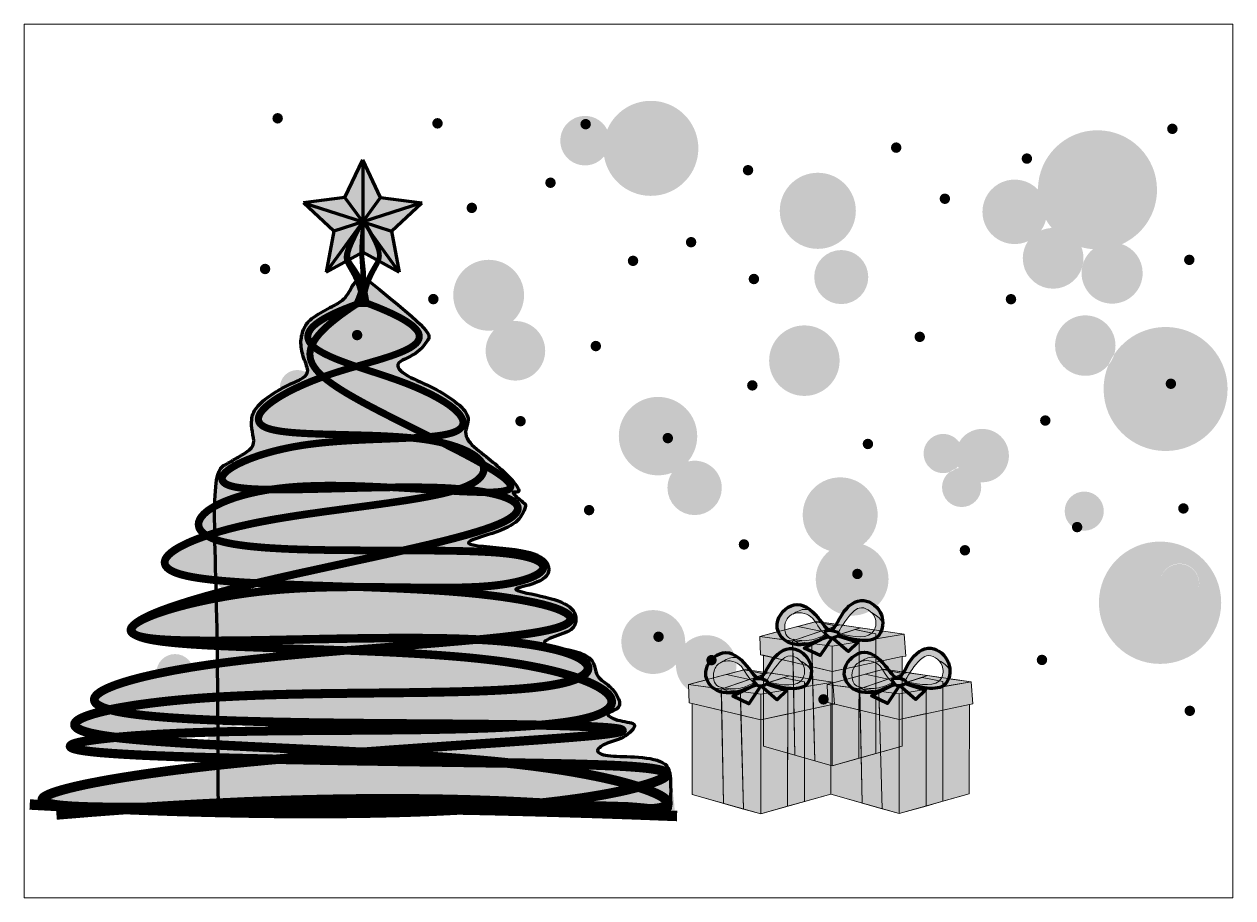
# Paper-space layout 'dwgmodels.com' of a CAD drawing. Header units: millimetres. Extents: x 0 to 257, y 5 to 190.
# The model-space entities are those that its viewports show. They can reach past a viewport. Long polylines and large blocks are cut down to what shows.
import ezdxf

# ---------------------------------------------------------------- set-up
doc = ezdxf.new("R2010")
doc.units = ezdxf.units.MM
for name, color, linetype in [('dwgmodels.com', 250, 'Continuous'), ('snow', 7, 'Continuous'), ('Star', 7, 'Continuous')]:
    doc.layers.add(name, color=color, linetype=linetype)
for name, color, linetype, lineweight in [('l1', 7, 'Continuous', 211), ('l2', 7, 'Continuous', 211), ('l3', 7, 'Continuous', 211)]:
    doc.layers.add(name, color=color, linetype=linetype, lineweight=lineweight)

# ---------------------------------------------------------------- blocks, each defined once
blk = doc.blocks.new('36')
at = {"layer": 'Star', "transparency": 33554687}
h = blk.add_hatch(color=256, dxfattribs=at)
h.dxf.hatch_style = 1
h.set_gradient(color1=(255, 0, 0), color2=(77, 0, 0))
h.paths.add_polyline_path([(0, 17.89), (0, 0), (5.11, 7.03)])
at = {"layer": 'l2'}
blk.add_lwpolyline([(0, 17.89), (0, 0), (5.11, 7.03), (0, 17.89)], dxfattribs=at)

msp = doc.modelspace()

# ---------------------------------------------------------------- hatches: boundary and pattern name
at = {"layer": 'l3', "transparency": 33554687}
h = msp.add_hatch(color=256, dxfattribs=at)
h.dxf.hatch_style = 1
h.set_gradient(color1=(255, 0, 0), color2=(128, 0, 0), name='INVSPHERICAL')
edge = h.paths.add_edge_path()
edge.add_arc((231.92, 159.25), 5.02, 0, 360)
h = msp.add_hatch(color=256, dxfattribs=at)
h.dxf.hatch_style = 1
h.set_gradient(color1=(255, 0, 0), color2=(128, 0, 0), name='INVSPHERICAL')
edge = h.paths.add_edge_path()
edge.add_arc((267.87, 155.35), 4.68, 0, 360)
h = msp.add_hatch(color=256, dxfattribs=at)
h.dxf.hatch_style = 1
h.set_gradient(color1=(16, 86, 137), color2=(34, 52, 110), name='INVSPHERICAL')
edge = h.paths.add_edge_path()
edge.add_arc((251.9, 137.08), 6.09, 0, 360)
h = msp.add_hatch(color=256, dxfattribs=at)
h.dxf.hatch_style = 1
h.set_gradient(color1=(255, 0, 0), color2=(128, 0, 0), name='INVSPHERICAL')
edge = h.paths.add_edge_path()
edge.add_arc((221.8, 136.42), 6.09, 0, 360)
h = msp.add_hatch(color=256, dxfattribs=at)
h.dxf.hatch_style = 1
h.set_gradient(color1=(16, 86, 137), color2=(34, 52, 110), name='INVSPHERICAL')
edge = h.paths.add_edge_path()
edge.add_arc((277.64, 129.12), 4.52, 0, 360)
h = msp.add_hatch(color=256, dxfattribs=at)
h.dxf.hatch_style = 1
h.set_gradient(color1=(255, 0, 0), color2=(128, 0, 0), name='INVSPHERICAL')
edge = h.paths.add_edge_path()
edge.add_arc((247.7, 113.87), 6.09, 0, 360)
h = msp.add_hatch(color=256, dxfattribs=at)
h.dxf.hatch_style = 1
h.set_gradient(color1=(255, 0, 0), color2=(128, 0, 0), name='INVSPHERICAL')
edge = h.paths.add_edge_path()
edge.add_arc((213.15, 105.68), 5.17, 0, 360)
h = msp.add_hatch(color=256, dxfattribs=at)
h.dxf.hatch_style = 1
h.set_gradient(color1=(16, 86, 137), color2=(34, 52, 110), name='INVSPHERICAL')
edge = h.paths.add_edge_path()
edge.add_arc((233.77, 96.48), 5.47, 0, 360)
h = msp.add_hatch(color=256, dxfattribs=at)
h.dxf.hatch_style = 1
h.set_gradient(color1=(255, 0, 0), color2=(128, 0, 0), name='INVSPHERICAL')
edge = h.paths.add_edge_path()
edge.add_arc((262.33, 93.18), 4.49, 0, 360)
h = msp.add_hatch(color=256, dxfattribs=at)
h.dxf.hatch_style = 1
h.set_gradient(color1=(16, 86, 137), color2=(34, 52, 110), name='INVSPHERICAL')
edge = h.paths.add_edge_path()
edge.add_arc((291.09, 87.19), 6.09, 0, 360)
h = msp.add_hatch(color=256, dxfattribs=at)
h.dxf.hatch_style = 1
h.set_gradient(color1=(255, 0, 0), color2=(128, 0, 0), name='INVSPHERICAL')
edge = h.paths.add_edge_path()
edge.add_arc((196.71, 77.15), 5.36, 0, 360)
h = msp.add_hatch(color=256, dxfattribs=at)
h.dxf.hatch_style = 1
h.set_gradient(color1=(255, 0, 0), color2=(128, 0, 0), name='INVSPHERICAL')
edge = h.paths.add_edge_path()
edge.add_arc((240.61, 68.88), 6.09, 0, 360)
h = msp.add_hatch(color=256, dxfattribs=at)
h.dxf.hatch_style = 1
h.set_gradient(color1=(16, 86, 137), color2=(34, 52, 110), name='INVSPHERICAL')
edge = h.paths.add_edge_path()
edge.add_arc((274.45, 68.53), 6.09, 0, 360)
h = msp.add_hatch(color=256, dxfattribs=at)
h.dxf.hatch_style = 1
h.set_gradient(color1=(255, 0, 0), color2=(128, 0, 0), name='INVSPHERICAL')
edge = h.paths.add_edge_path()
edge.add_arc((311.61, 64.22), 6.09, 0, 360)
h = msp.add_hatch(color=256, dxfattribs=at)
h.dxf.hatch_style = 1
h.set_gradient(color1=(255, 0, 0), color2=(128, 0, 0), name='INVSPHERICAL')
edge = h.paths.add_edge_path()
edge.add_arc((211.88, 56.17), 6.09, 0, 360)
h = msp.add_hatch(color=256, dxfattribs=at)
h.dxf.hatch_style = 1
h.set_gradient(color1=(255, 0, 0), color2=(128, 0, 0), name='INVSPHERICAL')
edge = h.paths.add_edge_path()
edge.add_arc((286.58, 49.61), 4.77, 0, 360)
at = {"layer": 'snow', "transparency": 33554687}
h = msp.add_hatch(color=256, dxfattribs=at)
h.dxf.hatch_style = 1
h.set_gradient(color1=(255, 255, 255), color2=(199, 200, 202), name='INVSPHERICAL')
edge = h.paths.add_edge_path()
edge.add_arc((226.26, 236.72), 1.51, 0, 360)
h = msp.add_hatch(color=256, dxfattribs=at)
h.dxf.hatch_style = 1
h.set_gradient(color1=(255, 255, 255), color2=(199, 200, 202), name='INVSPHERICAL')
edge = h.paths.add_edge_path()
edge.add_arc((272.29, 235.27), 1.51, 0, 360)
h = msp.add_hatch(color=256, dxfattribs=at)
h.dxf.hatch_style = 1
h.set_gradient(color1=(255, 255, 255), color2=(199, 200, 202), name='INVSPHERICAL')
edge = h.paths.add_edge_path()
edge.add_arc((314.95, 235.03), 1.51, 0, 360)
h = msp.add_hatch(color=256, dxfattribs=at)
h.dxf.hatch_style = 1
h.set_gradient(color1=(255, 255, 255), color2=(199, 200, 202), name='INVSPHERICAL')
edge = h.paths.add_edge_path()
edge.add_arc((483.9, 233.69), 1.51, 0, 360)
h = msp.add_hatch(color=256, dxfattribs=at)
h.dxf.hatch_style = 1
h.set_gradient(color1=(255, 255, 255), color2=(199, 200, 202), name='INVSPHERICAL')
edge = h.paths.add_edge_path()
edge.add_arc((404.38, 228.28), 1.51, 0, 360)
h = msp.add_hatch(color=256, dxfattribs=at)
h.dxf.hatch_style = 1
h.set_gradient(color1=(255, 255, 255), color2=(199, 200, 202), name='INVSPHERICAL')
edge = h.paths.add_edge_path()
edge.add_arc((442.01, 225.12), 1.51, 0, 360)
h = msp.add_hatch(color=256, dxfattribs=at)
h.dxf.hatch_style = 1
h.set_gradient(color1=(255, 255, 255), color2=(199, 200, 202), name='INVSPHERICAL')
edge = h.paths.add_edge_path()
edge.add_arc((361.71, 221.78), 1.51, 0, 360)
h = msp.add_hatch(color=256, dxfattribs=at)
h.dxf.hatch_style = 1
h.set_gradient(color1=(255, 255, 255), color2=(199, 200, 202), name='INVSPHERICAL')
edge = h.paths.add_edge_path()
edge.add_arc((304.83, 218.17), 1.51, 0, 360)
h = msp.add_hatch(color=256, dxfattribs=at)
h.dxf.hatch_style = 1
h.set_gradient(color1=(255, 255, 255), color2=(199, 200, 202), name='INVSPHERICAL')
edge = h.paths.add_edge_path()
edge.add_arc((282.17, 210.94), 1.51, 0, 360)
h = msp.add_hatch(color=256, dxfattribs=at)
h.dxf.hatch_style = 1
h.set_gradient(color1=(255, 255, 255), color2=(199, 200, 202), name='INVSPHERICAL')
edge = h.paths.add_edge_path()
edge.add_arc((418.39, 213.56), 1.51, 0, 360)
h = msp.add_hatch(color=256, dxfattribs=at)
h.dxf.hatch_style = 1
h.set_gradient(color1=(255, 255, 255), color2=(199, 200, 202), name='INVSPHERICAL')
edge = h.paths.add_edge_path()
edge.add_arc((345.32, 201.06), 1.51, 0, 360)
h = msp.add_hatch(color=256, dxfattribs=at)
h.dxf.hatch_style = 1
h.set_gradient(color1=(255, 255, 255), color2=(199, 200, 202), name='INVSPHERICAL')
edge = h.paths.add_edge_path()
edge.add_arc((328.59, 195.69), 1.51, 0, 360)
h = msp.add_hatch(color=256, dxfattribs=at)
h.dxf.hatch_style = 1
h.set_gradient(color1=(255, 255, 255), color2=(199, 200, 202), name='INVSPHERICAL')
edge = h.paths.add_edge_path()
edge.add_arc((488.77, 195.97), 1.51, 0, 360)
h = msp.add_hatch(color=256, dxfattribs=at)
h.dxf.hatch_style = 1
h.set_gradient(color1=(255, 255, 255), color2=(199, 200, 202), name='INVSPHERICAL')
edge = h.paths.add_edge_path()
edge.add_arc((222.64, 193.35), 1.51, 0, 360)
h = msp.add_hatch(color=256, dxfattribs=at)
h.dxf.hatch_style = 1
h.set_gradient(color1=(255, 255, 255), color2=(199, 200, 202), name='INVSPHERICAL')
edge = h.paths.add_edge_path()
edge.add_arc((363.4, 190.46), 1.51, 0, 360)
h = msp.add_hatch(color=256, dxfattribs=at)
h.dxf.hatch_style = 1
h.set_gradient(color1=(255, 255, 255), color2=(199, 200, 202), name='INVSPHERICAL')
edge = h.paths.add_edge_path()
edge.add_arc((271.09, 184.68), 1.51, 0, 360)
h = msp.add_hatch(color=256, dxfattribs=at)
h.dxf.hatch_style = 1
h.set_gradient(color1=(255, 255, 255), color2=(199, 200, 202), name='INVSPHERICAL')
edge = h.paths.add_edge_path()
edge.add_arc((437.43, 184.65), 1.51, 0, 360)
h = msp.add_hatch(color=256, dxfattribs=at)
h.dxf.hatch_style = 1
h.set_gradient(color1=(255, 255, 255), color2=(199, 200, 202), name='INVSPHERICAL')
edge = h.paths.add_edge_path()
edge.add_arc((249.15, 174.32), 1.51, 0, 360)
h = msp.add_hatch(color=256, dxfattribs=at)
h.dxf.hatch_style = 1
h.set_gradient(color1=(255, 255, 255), color2=(199, 200, 202), name='INVSPHERICAL')
edge = h.paths.add_edge_path()
edge.add_arc((411.16, 173.81), 1.51, 0, 360)
h = msp.add_hatch(color=256, dxfattribs=at)
h.dxf.hatch_style = 1
h.set_gradient(color1=(255, 255, 255), color2=(199, 200, 202), name='INVSPHERICAL')
edge = h.paths.add_edge_path()
edge.add_arc((317.88, 171.16), 1.51, 0, 360)
h = msp.add_hatch(color=256, dxfattribs=at)
h.dxf.hatch_style = 1
h.set_gradient(color1=(255, 255, 255), color2=(199, 200, 202), name='INVSPHERICAL')
edge = h.paths.add_edge_path()
edge.add_arc((362.95, 159.84), 1.51, 0, 360)
h = msp.add_hatch(color=256, dxfattribs=at)
h.dxf.hatch_style = 1
h.set_gradient(color1=(255, 255, 255), color2=(199, 200, 202), name='INVSPHERICAL')
edge = h.paths.add_edge_path()
edge.add_arc((483.47, 160.31), 1.51, 0, 360)
h = msp.add_hatch(color=256, dxfattribs=at)
h.dxf.hatch_style = 1
h.set_gradient(color1=(255, 255, 255), color2=(199, 200, 202), name='INVSPHERICAL')
edge = h.paths.add_edge_path()
edge.add_arc((296.2, 149.54), 1.51, 0, 360)
h = msp.add_hatch(color=256, dxfattribs=at)
h.dxf.hatch_style = 1
h.set_gradient(color1=(255, 255, 255), color2=(199, 200, 202), name='INVSPHERICAL')
edge = h.paths.add_edge_path()
edge.add_arc((447.31, 149.72), 1.51, 0, 360)
h = msp.add_hatch(color=256, dxfattribs=at)
h.dxf.hatch_style = 1
h.set_gradient(color1=(255, 255, 255), color2=(199, 200, 202), name='INVSPHERICAL')
edge = h.paths.add_edge_path()
edge.add_arc((338.61, 144.66), 1.51, 0, 360)
h = msp.add_hatch(color=256, dxfattribs=at)
h.dxf.hatch_style = 1
h.set_gradient(color1=(255, 255, 255), color2=(199, 200, 202), name='INVSPHERICAL')
edge = h.paths.add_edge_path()
edge.add_arc((396.23, 142.98), 1.51, 0, 360)
h = msp.add_hatch(color=256, dxfattribs=at)
h.dxf.hatch_style = 1
h.set_gradient(color1=(255, 255, 255), color2=(199, 200, 202), name='INVSPHERICAL')
edge = h.paths.add_edge_path()
edge.add_arc((315.95, 123.94), 1.51, 0, 360)
h = msp.add_hatch(color=256, dxfattribs=at)
h.dxf.hatch_style = 1
h.set_gradient(color1=(255, 255, 255), color2=(199, 200, 202), name='INVSPHERICAL')
edge = h.paths.add_edge_path()
edge.add_arc((487.08, 124.42), 1.51, 0, 360)
h = msp.add_hatch(color=256, dxfattribs=at)
h.dxf.hatch_style = 1
h.set_gradient(color1=(255, 255, 255), color2=(199, 200, 202), name='INVSPHERICAL')
edge = h.paths.add_edge_path()
edge.add_arc((456.48, 119.05), 1.51, 0, 360)
h = msp.add_hatch(color=256, dxfattribs=at)
h.dxf.hatch_style = 1
h.set_gradient(color1=(255, 255, 255), color2=(199, 200, 202), name='INVSPHERICAL')
edge = h.paths.add_edge_path()
edge.add_arc((360.54, 114.06), 1.51, 0, 360)
h = msp.add_hatch(color=256, dxfattribs=at)
h.dxf.hatch_style = 1
h.set_gradient(color1=(255, 255, 255), color2=(199, 200, 202), name='INVSPHERICAL')
edge = h.paths.add_edge_path()
edge.add_arc((424.17, 112.38), 1.51, 0, 360)
h = msp.add_hatch(color=256, dxfattribs=at)
h.dxf.hatch_style = 1
h.set_gradient(color1=(255, 255, 255), color2=(199, 200, 202), name='INVSPHERICAL')
edge = h.paths.add_edge_path()
edge.add_arc((393.2, 105.57), 1.51, 0, 360)
h = msp.add_hatch(color=256, dxfattribs=at)
h.dxf.hatch_style = 1
h.set_gradient(color1=(255, 255, 255), color2=(199, 200, 202), name='INVSPHERICAL')
edge = h.paths.add_edge_path()
edge.add_arc((335.94, 87.49), 1.51, 0, 360)
h = msp.add_hatch(color=256, dxfattribs=at)
h.dxf.hatch_style = 1
h.set_gradient(color1=(255, 255, 255), color2=(199, 200, 202), name='INVSPHERICAL')
edge = h.paths.add_edge_path()
edge.add_arc((351.19, 80.76), 1.51, 0, 360)
h = msp.add_hatch(color=256, dxfattribs=at)
h.dxf.hatch_style = 1
h.set_gradient(color1=(255, 255, 255), color2=(199, 200, 202), name='INVSPHERICAL')
edge = h.paths.add_edge_path()
edge.add_arc((446.35, 80.82), 1.51, 0, 360)
h = msp.add_hatch(color=256, dxfattribs=at)
h.dxf.hatch_style = 1
h.set_gradient(color1=(255, 255, 255), color2=(199, 200, 202), name='INVSPHERICAL')
edge = h.paths.add_edge_path()
edge.add_arc((383.43, 69.47), 1.51, 0, 360)
h = msp.add_hatch(color=256, dxfattribs=at)
h.dxf.hatch_style = 1
h.set_gradient(color1=(255, 255, 255), color2=(199, 200, 202), name='INVSPHERICAL')
edge = h.paths.add_edge_path()
edge.add_arc((488.92, 66.17), 1.51, 0, 360)
at = {"layer": 'Star', "lineweight": 211, "true_color": 0x991b1e, "transparency": 33554600}
h = msp.add_hatch(color=244, dxfattribs=at)
h.set_gradient(color1=(205, 32, 39), color2=(153, 27, 30), tint=1, name='INVHEMISPHERICAL')
h.paths.add_polyline_path([(347.4, 228.07, 0.815935), (321.15, 233.45, -0.115554), (321.89, 230.28, -0.174867), (320.25, 225.73, 0.917602)])
at = {"layer": 'Star', "lineweight": 211, "true_color": 0x991b1e, "transparency": 33554687}
h = msp.add_hatch(color=244, dxfattribs=at)
h.set_gradient(color1=(205, 32, 39), color2=(153, 27, 30), tint=1, name='INVHEMISPHERICAL')
h.paths.add_polyline_path([(320.05, 228.07, -0.101361), (321.15, 233.45, 0.792831), (307.64, 230.28, 0.70232), (320.25, 225.73, -0.042969)])
h.paths.add_polyline_path([(321.89, 230.28, 0.115554), (321.15, 233.45, 0.101361), (320.05, 228.07, 0.042969), (320.25, 225.73, 0.174867)])
h = msp.add_hatch(color=244, dxfattribs=at)
h.set_gradient(color1=(237, 31, 36), color2=(153, 27, 30), tint=1, name='INVCURVED')
h.paths.add_polyline_path([(479.48, 216.13, 0.997397), (445.19, 216.22, -0.193489), (447.78, 209.8, -0.061304), (447.5, 207.54, 0.042792), (449.18, 205.14, -0.319969), (457.7, 199.63, 0.049808), (461.05, 199.04, -0.255734), (469.37, 200.5, 0.295093)])
h = msp.add_hatch(color=244, dxfattribs=at)
h.set_gradient(color1=(237, 31, 36), color2=(205, 32, 39), tint=1, name='INVCURVED')
h.paths.add_polyline_path([(370.85, 210.09, 1), (392.76, 210.09, 1)])
h = msp.add_hatch(color=244, dxfattribs=at)
h.set_gradient(color1=(237, 31, 36), color2=(153, 27, 30), tint=1, name='INVCURVED')
h.paths.add_polyline_path([(445.19, 216.22, 0.675759), (429.21, 209.8, 0.546563), (442.36, 201.36, -0.139998), (446.06, 204.42, 0.093499), (447.5, 207.54, -0.133287)])
h.paths.add_polyline_path([(445.19, 216.22, 0.001303), (445.19, 216.13, 0.131961), (447.5, 207.54, 0.061304), (447.78, 209.8, 0.193489)])
h = msp.add_hatch(color=244, dxfattribs=at)
h.set_gradient(color1=(205, 32, 39), color2=(153, 27, 30), tint=1, name='INVSPHERICAL')
h.paths.add_polyline_path([(445.19, 216.22, 0.001303), (445.19, 216.13, 0.131961), (447.5, 207.54, 0.061304), (447.78, 209.8, 0.193489)])
h = msp.add_hatch(color=244, dxfattribs=at)
h.set_gradient(color1=(237, 31, 36), color2=(153, 27, 30), tint=1, name='INVCURVED')
h.paths.add_polyline_path([(457.7, 199.63, -0.151395), (449.18, 205.14, 0.092353), (446.06, 204.42, -0.131493), (442.36, 201.36, 0.151421), (440.83, 196.41, 0.85555), (457.89, 193.74, -0.032773), (458.17, 194.86, 0.044749), (458.31, 196.41, 0.094538)])
h.paths.add_polyline_path([(449.18, 205.14, 0.151395), (457.7, 199.63, 0.319969)])
h.paths.add_polyline_path([(446.06, 204.42, 0.139998), (442.36, 201.36, 0.131493)], flags=17)
h = msp.add_hatch(color=244, dxfattribs=at)
h.set_gradient(color1=(237, 31, 36), color2=(205, 32, 39), tint=1, name='INVSPHERICAL')
h.paths.add_polyline_path([(380.77, 191.02, 1), (396.33, 191.02, 1)])
h = msp.add_hatch(color=244, dxfattribs=at)
h.set_gradient(color1=(237, 31, 36), color2=(153, 27, 30), tint=1, name='INVCURVED')
h.paths.add_polyline_path([(469.37, 200.5, -0.125106), (461.05, 199.04, 0.147464), (458.17, 194.86, -0.032983), (457.89, 193.74, 0.044854), (457.75, 192.17, 1), (475.35, 192.17, 0.32147)])
h.paths.add_polyline_path([(469.37, 200.5, 0.255734), (461.05, 199.04, 0.125106)])
h = msp.add_hatch(color=244, dxfattribs=at)
h.set_gradient(color1=(205, 32, 39), color2=(153, 27, 30), tint=1, name='INVHEMISPHERICAL')
h.paths.add_polyline_path([(276.82, 185.79, 0.457423), (288.5, 175.69, -0.183907), (294, 178.34, 0.207386), (297.22, 185.79, 1)])
at = {"layer": 'Star', "lineweight": 211, "true_color": 0x136734, "transparency": 33554687}
h = msp.add_hatch(color=116, dxfattribs=at)
h.set_gradient(color1=(19, 103, 52), color2=(19, 155, 72), tint=1)
edge = h.paths.add_edge_path()
edge.add_spline(control_points=[(264.93, 161.98), (264.82, 162.04), (264.04, 162.45), (263.31, 162.88), (262.75, 163.26)], knot_values=[3.7036, 3.7036, 3.7036, 3.7036, 3.748671, 4.045072, 4.045072, 4.045072, 4.045072], degree=3, periodic=0)
edge.add_spline(control_points=[(262.75, 163.26), (262.52, 163.42), (262.3, 163.59), (262.09, 163.75)], knot_values=[3.577417, 3.577417, 3.577417, 3.577417, 3.7036, 3.7036, 3.7036, 3.7036], degree=3, periodic=0)
edge.add_spline(control_points=[(262.09, 163.75), (261.98, 163.85), (261.86, 163.94), (261.76, 164.04)], knot_values=[3.503099, 3.503099, 3.503099, 3.503099, 3.577417, 3.577417, 3.577417, 3.577417], degree=3, periodic=0)
edge.add_spline(control_points=[(261.76, 164.04), (261.68, 164.11), (261.6, 164.19), (261.53, 164.26)], knot_values=[3.445284, 3.445284, 3.445284, 3.445284, 3.503099, 3.503099, 3.503099, 3.503099], degree=3, periodic=0)
edge.add_spline(control_points=[(261.53, 164.26), (261.47, 164.33), (261.41, 164.39), (261.35, 164.45)], knot_values=[3.39455, 3.39455, 3.39455, 3.39455, 3.445284, 3.445284, 3.445284, 3.445284], degree=3, periodic=0)
edge.add_spline(control_points=[(261.35, 164.45), (261.3, 164.51), (261.26, 164.57), (261.21, 164.63)], knot_values=[3.349609, 3.349609, 3.349609, 3.349609, 3.39455, 3.39455, 3.39455, 3.39455], degree=3, periodic=0)
edge.add_spline(control_points=[(261.21, 164.63), (261.18, 164.67), (261.16, 164.71), (261.13, 164.75)], knot_values=[3.3174, 3.3174, 3.3174, 3.3174, 3.349609, 3.349609, 3.349609, 3.349609], degree=3, periodic=0)
edge.add_spline(control_points=[(261.13, 164.75), (261.1, 164.78), (261.08, 164.82), (261.06, 164.86)], knot_values=[3.288499, 3.288499, 3.288499, 3.288499, 3.3174, 3.3174, 3.3174, 3.3174], degree=3, periodic=0)
edge.add_spline(control_points=[(261.06, 164.86), (261.03, 164.9), (261.01, 164.94), (260.99, 164.98)], knot_values=[3.254534, 3.254534, 3.254534, 3.254534, 3.288499, 3.288499, 3.288499, 3.288499], degree=3, periodic=0)
edge.add_spline(control_points=[(260.99, 164.98), (260.97, 165.02), (260.96, 165.05), (260.94, 165.09)], knot_values=[3.225738, 3.225738, 3.225738, 3.225738, 3.254534, 3.254534, 3.254534, 3.254534], degree=3, periodic=0)
edge.add_spline(control_points=[(260.94, 165.09), (260.93, 165.12), (260.92, 165.15), (260.91, 165.18)], knot_values=[3.200239, 3.200239, 3.200239, 3.200239, 3.225738, 3.225738, 3.225738, 3.225738], degree=3, periodic=0)
edge.add_spline(control_points=[(260.91, 165.18), (260.9, 165.21), (260.89, 165.23), (260.88, 165.26)], knot_values=[3.178711, 3.178711, 3.178711, 3.178711, 3.200239, 3.200239, 3.200239, 3.200239], degree=3, periodic=0)
edge.add_spline(control_points=[(260.88, 165.26), (260.87, 165.29), (260.87, 165.32), (260.86, 165.35)], knot_values=[3.15447, 3.15447, 3.15447, 3.15447, 3.178711, 3.178711, 3.178711, 3.178711], degree=3, periodic=0)
edge.add_spline(control_points=[(260.86, 165.35), (260.86, 165.37), (260.85, 165.39), (260.85, 165.41)], knot_values=[3.137365, 3.137365, 3.137365, 3.137365, 3.15447, 3.15447, 3.15447, 3.15447], degree=3, periodic=0)
edge.add_spline(control_points=[(260.85, 165.41), (260.85, 165.43), (260.85, 165.46), (260.84, 165.49)], knot_values=[3.115852, 3.115852, 3.115852, 3.115852, 3.137365, 3.137365, 3.137365, 3.137365], degree=3, periodic=0)
edge.add_spline(control_points=[(260.84, 165.49), (260.84, 165.51), (260.84, 165.53), (260.84, 165.55)], knot_values=[3.098793, 3.098793, 3.098793, 3.098793, 3.115852, 3.115852, 3.115852, 3.115852], degree=3, periodic=0)
edge.add_spline(control_points=[(260.84, 165.55), (260.84, 165.56), (260.84, 165.58), (260.84, 165.6)], knot_values=[3.084444, 3.084444, 3.084444, 3.084444, 3.098793, 3.098793, 3.098793, 3.098793], degree=3, periodic=0)
edge.add_spline(control_points=[(260.84, 165.6), (260.84, 165.62), (260.85, 165.64), (260.85, 165.66)], knot_values=[3.067357, 3.067357, 3.067357, 3.067357, 3.084444, 3.084444, 3.084444, 3.084444], degree=3, periodic=0)
edge.add_spline(control_points=[(260.85, 165.66), (260.85, 165.67), (260.85, 165.69), (260.86, 165.71)], knot_values=[3.053031, 3.053031, 3.053031, 3.053031, 3.067357, 3.067357, 3.067357, 3.067357], degree=3, periodic=0)
edge.add_spline(control_points=[(260.86, 165.71), (260.86, 165.73), (260.86, 165.74), (260.87, 165.76)], knot_values=[3.035916, 3.035916, 3.035916, 3.035916, 3.053031, 3.053031, 3.053031, 3.053031], degree=3, periodic=0)
edge.add_spline(control_points=[(260.87, 165.76), (260.87, 165.78), (260.88, 165.8), (260.88, 165.81)], knot_values=[3.021618, 3.021618, 3.021618, 3.021618, 3.035916, 3.035916, 3.035916, 3.035916], degree=3, periodic=0)
edge.add_spline(control_points=[(260.88, 165.81), (260.89, 165.83), (260.89, 165.85), (260.9, 165.87)], knot_values=[3.004509, 3.004509, 3.004509, 3.004509, 3.021618, 3.021618, 3.021618, 3.021618], degree=3, periodic=0)
edge.add_spline(control_points=[(260.9, 165.87), (260.9, 165.88), (260.91, 165.89), (260.91, 165.91), (260.92, 165.92)], knot_values=[2.990073, 2.990073, 2.990073, 2.990073, 2.994582, 3.004509, 3.004509, 3.004509, 3.004509], degree=3, periodic=0)
edge.add_spline(control_points=[(260.92, 165.92), (260.93, 165.94), (260.93, 165.95), (260.94, 165.97)], knot_values=[2.975323, 2.975323, 2.975323, 2.975323, 2.990073, 2.990073, 2.990073, 2.990073], degree=3, periodic=0)
edge.add_spline(control_points=[(260.94, 165.97), (260.95, 165.99), (260.96, 166.01), (260.97, 166.02)], knot_values=[2.958762, 2.958762, 2.958762, 2.958762, 2.975323, 2.975323, 2.975323, 2.975323], degree=3, periodic=0)
edge.add_spline(control_points=[(260.97, 166.02), (260.98, 166.05), (261, 166.07), (261.01, 166.09)], knot_values=[2.939453, 2.939453, 2.939453, 2.939453, 2.958762, 2.958762, 2.958762, 2.958762], degree=3, periodic=0)
edge.add_spline(control_points=[(261.01, 166.09), (261.03, 166.12), (261.05, 166.15), (261.07, 166.18)], knot_values=[2.91165, 2.91165, 2.91165, 2.91165, 2.939453, 2.939453, 2.939453, 2.939453], degree=3, periodic=0)
edge.add_spline(control_points=[(261.07, 166.18), (261.1, 166.21), (261.12, 166.24), (261.15, 166.27)], knot_values=[2.883251, 2.883251, 2.883251, 2.883251, 2.91165, 2.91165, 2.91165, 2.91165], degree=3, periodic=0)
edge.add_spline(control_points=[(261.15, 166.27), (261.18, 166.31), (261.21, 166.34), (261.25, 166.38)], knot_values=[2.848866, 2.848866, 2.848866, 2.848866, 2.883251, 2.883251, 2.883251, 2.883251], degree=3, periodic=0)
edge.add_spline(control_points=[(261.25, 166.38), (261.28, 166.41), (261.31, 166.44), (261.35, 166.47)], knot_values=[2.820297, 2.820297, 2.820297, 2.820297, 2.848866, 2.848866, 2.848866, 2.848866], degree=3, periodic=0)
edge.add_spline(control_points=[(261.35, 166.47), (261.39, 166.5), (261.43, 166.54), (261.47, 166.57)], knot_values=[2.786147, 2.786147, 2.786147, 2.786147, 2.820297, 2.820297, 2.820297, 2.820297], degree=3, periodic=0)
edge.add_spline(control_points=[(261.47, 166.57), (261.53, 166.62), (261.58, 166.66), (261.64, 166.71)], knot_values=[2.743457, 2.743457, 2.743457, 2.743457, 2.786147, 2.786147, 2.786147, 2.786147], degree=3, periodic=0)
edge.add_spline(control_points=[(261.64, 166.71), (261.76, 166.79), (261.89, 166.87), (262.02, 166.95)], knot_values=[2.66126, 2.66126, 2.66126, 2.66126, 2.743457, 2.743457, 2.743457, 2.743457], degree=3, periodic=0)
edge.add_spline(control_points=[(262.02, 166.95), (262.24, 167.09), (262.48, 167.22), (262.73, 167.35)], knot_values=[2.528314, 2.528314, 2.528314, 2.528314, 2.66126, 2.66126, 2.66126, 2.66126], degree=3, periodic=0)
edge.add_spline(control_points=[(262.73, 167.35), (262.93, 167.46), (263.14, 167.56), (263.35, 167.67)], knot_values=[2.423557, 2.423557, 2.423557, 2.423557, 2.528314, 2.528314, 2.528314, 2.528314], degree=3, periodic=0)
edge.add_spline(control_points=[(263.35, 167.67), (263.83, 167.9), (264.33, 168.14), (264.82, 168.39)], knot_values=[2.1875, 2.1875, 2.1875, 2.1875, 2.423557, 2.423557, 2.423557, 2.423557], degree=3, periodic=0)
edge.add_spline(control_points=[(264.82, 168.39), (265.07, 168.52), (265.31, 168.65), (265.54, 168.79)], knot_values=[2.068266, 2.068266, 2.068266, 2.068266, 2.1875, 2.1875, 2.1875, 2.1875], degree=3, periodic=0)
edge.add_spline(control_points=[(265.54, 168.79), (265.67, 168.86), (265.89, 168.99), (266.09, 169.12), (266.17, 169.18)], knot_values=[1.955561, 1.955561, 1.955561, 1.955561, 2.023827, 2.068266, 2.068266, 2.068266, 2.068266], degree=3, periodic=0)
edge.add_spline(control_points=[(266.17, 169.18), (266.41, 169.34), (266.63, 169.51), (266.84, 169.69)], knot_values=[1.818009, 1.818009, 1.818009, 1.818009, 1.955561, 1.955561, 1.955561, 1.955561], degree=3, periodic=0)
edge.add_spline(control_points=[(266.84, 169.69), (266.96, 169.78), (267.07, 169.88), (267.18, 169.98)], knot_values=[1.742466, 1.742466, 1.742466, 1.742466, 1.818009, 1.818009, 1.818009, 1.818009], degree=3, periodic=0)
edge.add_spline(control_points=[(267.18, 169.98), (267.22, 170.02), (267.27, 170.07), (267.32, 170.11)], knot_values=[1.708309, 1.708309, 1.708309, 1.708309, 1.742466, 1.742466, 1.742466, 1.742466], degree=3, periodic=0)
edge.add_spline(control_points=[(267.32, 170.11), (267.51, 170.29), (267.68, 170.47), (267.84, 170.66)], knot_values=[1.571615, 1.571615, 1.571615, 1.571615, 1.708309, 1.708309, 1.708309, 1.708309], degree=3, periodic=0)
edge.add_spline(control_points=[(267.84, 170.66), (267.98, 170.8), (268.1, 170.95), (268.22, 171.1)], knot_values=[1.461487, 1.461487, 1.461487, 1.461487, 1.571615, 1.571615, 1.571615, 1.571615], degree=3, periodic=0)
edge.add_spline(control_points=[(268.22, 171.1), (268.36, 171.28), (268.49, 171.45), (268.62, 171.62)], knot_values=[1.333876, 1.333876, 1.333876, 1.333876, 1.461487, 1.461487, 1.461487, 1.461487], degree=3, periodic=0)
edge.add_spline(control_points=[(268.62, 171.62), (268.73, 171.79), (268.84, 171.95), (268.95, 172.11)], knot_values=[1.214741, 1.214741, 1.214741, 1.214741, 1.333876, 1.333876, 1.333876, 1.333876], degree=3, periodic=0)
edge.add_spline(control_points=[(268.95, 172.11), (269.12, 172.35), (269.28, 172.6), (269.43, 172.83)], knot_values=[1.029513, 1.029513, 1.029513, 1.029513, 1.214741, 1.214741, 1.214741, 1.214741], degree=3, periodic=0)
edge.add_spline(control_points=[(269.43, 172.83), (269.45, 172.87), (269.51, 172.95), (269.56, 173.03), (269.58, 173.07)], knot_values=[0.966933, 0.966933, 0.966933, 0.966933, 0.996446, 1.029513, 1.029513, 1.029513, 1.029513], degree=3, periodic=0)
edge.add_spline(control_points=[(269.58, 173.07), (269.61, 173.11), (269.63, 173.15), (269.65, 173.19)], knot_values=[0.936644, 0.936644, 0.936644, 0.936644, 0.966933, 0.966933, 0.966933, 0.966933], degree=3, periodic=0)
edge.add_spline(control_points=[(269.65, 173.19), (269.67, 173.22), (269.69, 173.26), (269.71, 173.29)], knot_values=[0.910096, 0.910096, 0.910096, 0.910096, 0.936644, 0.936644, 0.936644, 0.936644], degree=3, periodic=0)
edge.add_spline(control_points=[(269.71, 173.29), (269.72, 173.33), (269.74, 173.36), (269.75, 173.4)], knot_values=[0.884498, 0.884498, 0.884498, 0.884498, 0.910096, 0.910096, 0.910096, 0.910096], degree=3, periodic=0)
edge.add_spline(control_points=[(269.75, 173.4), (269.76, 173.43), (269.77, 173.46), (269.78, 173.48)], knot_values=[0.864482, 0.864482, 0.864482, 0.864482, 0.884498, 0.884498, 0.884498, 0.884498], degree=3, periodic=0)
edge.add_spline(control_points=[(269.78, 173.48), (269.79, 173.51), (269.8, 173.54), (269.8, 173.56)], knot_values=[0.847291, 0.847291, 0.847291, 0.847291, 0.864482, 0.864482, 0.864482, 0.864482], degree=3, periodic=0)
edge.add_spline(control_points=[(269.8, 173.56), (269.81, 173.58), (269.81, 173.6), (269.82, 173.62)], knot_values=[0.833874, 0.833874, 0.833874, 0.833874, 0.847291, 0.847291, 0.847291, 0.847291], degree=3, periodic=0)
edge.add_spline(control_points=[(269.82, 173.62), (269.82, 173.67), (269.83, 173.72), (269.83, 173.78)], knot_values=[0.803195, 0.803195, 0.803195, 0.803195, 0.833874, 0.833874, 0.833874, 0.833874], degree=3, periodic=0)
edge.add_spline(control_points=[(269.83, 173.78), (269.83, 173.8), (269.83, 173.82), (269.83, 173.85)], knot_values=[0.789295, 0.789295, 0.789295, 0.789295, 0.803195, 0.803195, 0.803195, 0.803195], degree=3, periodic=0)
edge.add_spline(control_points=[(269.83, 173.85), (269.83, 173.88), (269.82, 173.91), (269.82, 173.94)], knot_values=[0.772475, 0.772475, 0.772475, 0.772475, 0.789295, 0.789295, 0.789295, 0.789295], degree=3, periodic=0)
edge.add_spline(control_points=[(269.82, 173.94), (269.82, 173.97), (269.81, 173.99), (269.81, 174.02)], knot_values=[0.758741, 0.758741, 0.758741, 0.758741, 0.772475, 0.772475, 0.772475, 0.772475], degree=3, periodic=0)
edge.add_spline(control_points=[(269.81, 174.02), (269.8, 174.05), (269.8, 174.09), (269.79, 174.12)], knot_values=[0.74173, 0.74173, 0.74173, 0.74173, 0.758741, 0.758741, 0.758741, 0.758741], degree=3, periodic=0)
edge.add_spline(control_points=[(269.79, 174.12), (269.78, 174.15), (269.77, 174.18), (269.76, 174.21)], knot_values=[0.728124, 0.728124, 0.728124, 0.728124, 0.74173, 0.74173, 0.74173, 0.74173], degree=3, periodic=0)
edge.add_spline(control_points=[(269.76, 174.21), (269.75, 174.25), (269.74, 174.29), (269.72, 174.33)], knot_values=[0.710967, 0.710967, 0.710967, 0.710967, 0.728124, 0.728124, 0.728124, 0.728124], degree=3, periodic=0)
edge.add_spline(control_points=[(269.72, 174.33), (269.71, 174.37), (269.69, 174.42), (269.66, 174.47)], knot_values=[0.690564, 0.690564, 0.690564, 0.690564, 0.710967, 0.710967, 0.710967, 0.710967], degree=3, periodic=0)
edge.add_spline(control_points=[(269.66, 174.47), (269.64, 174.53), (269.6, 174.6), (269.57, 174.67)], knot_values=[0.664802, 0.664802, 0.664802, 0.664802, 0.690564, 0.690564, 0.690564, 0.690564], degree=3, periodic=0)
edge.add_spline(control_points=[(269.57, 174.67), (269.51, 174.78), (269.44, 174.9), (269.36, 175.02)], knot_values=[0.623662, 0.623662, 0.623662, 0.623662, 0.664802, 0.664802, 0.664802, 0.664802], degree=3, periodic=0)
edge.add_spline(control_points=[(269.36, 175.02), (269.29, 175.13), (269.22, 175.24), (269.13, 175.35)], knot_values=[0.589953, 0.589953, 0.589953, 0.589953, 0.623662, 0.623662, 0.623662, 0.623662], degree=3, periodic=0)
edge.add_spline(control_points=[(269.13, 175.35), (268.78, 175.83), (268.26, 176.42), (267.54, 177.16)], knot_values=[0.449234, 0.449234, 0.449234, 0.449234, 0.589953, 0.589953, 0.589953, 0.589953], degree=3, periodic=0)
edge.add_spline(control_points=[(267.54, 177.16), (266.82, 177.89), (265.89, 178.77), (264.7, 179.82)], knot_values=[0.310032, 0.310032, 0.310032, 0.310032, 0.449234, 0.449234, 0.449234, 0.449234], degree=3, periodic=0)
edge.add_spline(control_points=[(264.7, 179.82), (263.57, 180.84), (262.19, 182.02), (260.53, 183.39)], knot_values=[0.176696, 0.176696, 0.176696, 0.176696, 0.310032, 0.310032, 0.310032, 0.310032], degree=3, periodic=0)
edge.add_spline(control_points=[(260.53, 183.39), (258.32, 185.22), (255.62, 187.4), (252.3, 190.01)], knot_values=[0, 0, 0, 0, 0.176696, 0.176696, 0.176696, 0.176696], degree=3, periodic=0)
edge.add_line((252.3, 190.01), (252.26, 189.91))
edge.add_line((252.26, 189.91), (252.19, 189.71))
edge.add_line((252.19, 189.71), (252.11, 189.51))
edge.add_line((252.11, 189.51), (252.03, 189.31))
edge.add_line((252.03, 189.31), (251.95, 189.1))
edge.add_line((251.95, 189.1), (251.88, 188.89))
edge.add_line((251.88, 188.89), (251.81, 188.68))
edge.add_line((251.81, 188.68), (251.74, 188.46))
edge.add_line((251.74, 188.46), (251.67, 188.24))
edge.add_line((251.67, 188.24), (251.6, 188.02))
edge.add_line((251.6, 188.02), (251.54, 187.79))
edge.add_line((251.54, 187.79), (251.47, 187.57))
edge.add_line((251.47, 187.57), (251.41, 187.33))
edge.add_line((251.41, 187.33), (251.35, 187.1))
edge.add_line((251.35, 187.1), (251.3, 186.86))
edge.add_line((251.3, 186.86), (251.25, 186.62))
edge.add_line((251.25, 186.62), (251.2, 186.37))
edge.add_line((251.2, 186.37), (251.15, 186.13))
edge.add_line((251.15, 186.13), (251.1, 185.87))
edge.add_line((251.1, 185.87), (251.06, 185.62))
edge.add_line((251.06, 185.62), (251.02, 185.36))
edge.add_line((251.02, 185.36), (251.02, 185.32))
edge.add_line((251.02, 185.32), (251.04, 185.18))
edge.add_line((251.04, 185.18), (251.08, 184.92))
edge.add_line((251.08, 184.92), (251.11, 184.66))
edge.add_line((251.11, 184.66), (251.14, 184.39))
edge.add_line((251.14, 184.39), (251.16, 184.12))
edge.add_line((251.16, 184.12), (251.18, 183.84))
edge.add_line((251.18, 183.84), (251.19, 183.79))
edge.add_line((251.19, 183.79), (252.66, 183.24))
edge.add_line((252.66, 183.24), (254.05, 182.7))
edge.add_line((254.05, 182.7), (255.36, 182.18))
edge.add_line((255.36, 182.18), (256.59, 181.66))
edge.add_line((256.59, 181.66), (257.75, 181.16))
edge.add_line((257.75, 181.16), (258.83, 180.67))
edge.add_line((258.83, 180.67), (259.83, 180.2))
edge.add_line((259.83, 180.2), (260.77, 179.73))
edge.add_line((260.77, 179.73), (261.63, 179.27))
edge.add_line((261.63, 179.27), (262.42, 178.83))
edge.add_line((262.42, 178.83), (263.15, 178.39))
edge.add_line((263.15, 178.39), (263.8, 177.97))
edge.add_line((263.8, 177.97), (264.4, 177.55))
edge.add_line((264.4, 177.55), (264.93, 177.15))
edge.add_line((264.93, 177.15), (265.39, 176.75))
edge.add_line((265.39, 176.75), (265.8, 176.36))
edge.add_line((265.8, 176.36), (266.14, 175.99))
edge.add_line((266.14, 175.99), (266.43, 175.62))
edge.add_line((266.43, 175.62), (266.66, 175.25))
edge.add_line((266.66, 175.25), (266.84, 174.9))
edge.add_line((266.84, 174.9), (266.96, 174.55))
edge.add_line((266.96, 174.55), (267.03, 174.22))
edge.add_line((267.03, 174.22), (267.05, 173.88))
edge.add_line((267.05, 173.88), (267.03, 173.56))
edge.add_line((267.03, 173.56), (266.95, 173.24))
edge.add_line((266.95, 173.24), (266.83, 172.93))
edge.add_line((266.83, 172.93), (266.66, 172.63))
edge.add_line((266.66, 172.63), (266.45, 172.33))
edge.add_line((266.45, 172.33), (266.2, 172.03))
edge.add_line((266.2, 172.03), (265.91, 171.75))
edge.add_line((265.91, 171.75), (265.57, 171.46))
edge.add_line((265.57, 171.46), (265.21, 171.19))
edge.add_line((265.21, 171.19), (264.8, 170.91))
edge.add_line((264.8, 170.91), (264.36, 170.64))
edge.add_line((264.36, 170.64), (263.89, 170.38))
edge.add_line((263.89, 170.38), (263.39, 170.12))
edge.add_line((263.39, 170.12), (262.85, 169.86))
edge.add_line((262.85, 169.86), (262.29, 169.61))
edge.add_line((262.29, 169.61), (261.7, 169.36))
edge.add_line((261.7, 169.36), (261.09, 169.11))
edge.add_line((261.09, 169.11), (260.45, 168.87))
edge.add_line((260.45, 168.87), (259.79, 168.62))
edge.add_line((259.79, 168.62), (259.1, 168.38))
edge.add_line((259.1, 168.38), (258.4, 168.15))
edge.add_line((258.4, 168.15), (257.68, 167.91))
edge.add_line((257.68, 167.91), (256.94, 167.67))
edge.add_line((256.94, 167.67), (256.19, 167.44))
edge.add_line((256.19, 167.44), (255.42, 167.2))
edge.add_line((255.42, 167.2), (254.64, 166.97))
edge.add_line((254.64, 166.97), (253.85, 166.74))
edge.add_line((253.85, 166.74), (253.05, 166.51))
edge.add_line((253.05, 166.51), (252.24, 166.27))
edge.add_line((252.24, 166.27), (251.43, 166.04))
edge.add_line((251.43, 166.04), (250.61, 165.81))
edge.add_line((250.61, 165.81), (249.78, 165.57))
edge.add_line((249.78, 165.57), (248.96, 165.33))
edge.add_line((248.96, 165.33), (248.88, 165.31))
edge.add_line((248.88, 165.31), (249.68, 165.04))
edge.add_line((249.68, 165.04), (250.51, 164.76))
edge.add_line((250.51, 164.76), (251.34, 164.49))
edge.add_line((251.34, 164.49), (252.18, 164.21))
edge.add_line((252.18, 164.21), (253.01, 163.94))
edge.add_line((253.01, 163.94), (253.85, 163.67))
edge.add_line((253.85, 163.67), (254.68, 163.4))
edge.add_line((254.68, 163.4), (255.52, 163.12))
edge.add_line((255.52, 163.12), (256.35, 162.85))
edge.add_line((256.35, 162.85), (257.17, 162.58))
edge.add_line((257.17, 162.58), (257.98, 162.3))
edge.add_line((257.98, 162.3), (258.79, 162.03))
edge.add_line((258.79, 162.03), (259.58, 161.75))
edge.add_line((259.58, 161.75), (260.36, 161.48))
edge.add_line((260.36, 161.48), (261.13, 161.2))
edge.add_line((261.13, 161.2), (261.89, 160.92))
edge.add_line((261.89, 160.92), (262.63, 160.64))
edge.add_line((262.63, 160.64), (263.36, 160.37))
edge.add_line((263.36, 160.37), (264.07, 160.08))
edge.add_line((264.07, 160.08), (264.77, 159.8))
edge.add_line((264.77, 159.8), (265.45, 159.52))
edge.add_line((265.45, 159.52), (266.12, 159.24))
edge.add_line((266.12, 159.24), (266.77, 158.96))
edge.add_line((266.77, 158.96), (267.41, 158.68))
edge.add_line((267.41, 158.68), (268.04, 158.4))
edge.add_line((268.04, 158.4), (268.65, 158.11))
edge.add_line((268.65, 158.11), (269.24, 157.83))
edge.add_line((269.24, 157.83), (269.82, 157.55))
edge.add_line((269.82, 157.55), (270.38, 157.27))
edge.add_line((270.38, 157.27), (270.93, 156.99))
edge.add_line((270.93, 156.99), (271.46, 156.71))
edge.add_line((271.46, 156.71), (271.98, 156.43))
edge.add_line((271.98, 156.43), (272.48, 156.16))
edge.add_line((272.48, 156.16), (272.96, 155.88))
edge.add_line((272.96, 155.88), (273.43, 155.6))
edge.add_line((273.43, 155.6), (273.89, 155.33))
edge.add_line((273.89, 155.33), (274.32, 155.06))
edge.add_line((274.32, 155.06), (274.74, 154.78))
edge.add_line((274.74, 154.78), (275.15, 154.51))
edge.add_line((275.15, 154.51), (275.54, 154.25))
edge.add_line((275.54, 154.25), (275.91, 153.98))
edge.add_line((275.91, 153.98), (276.26, 153.71))
edge.add_line((276.26, 153.71), (276.6, 153.45))
edge.add_line((276.6, 153.45), (276.92, 153.19))
edge.add_line((276.92, 153.19), (277.22, 152.93))
edge.add_line((277.22, 152.93), (277.51, 152.68))
edge.add_line((277.51, 152.68), (277.78, 152.42))
edge.add_line((277.78, 152.42), (278.03, 152.17))
edge.add_line((278.03, 152.17), (278.26, 151.92))
edge.add_line((278.26, 151.92), (278.48, 151.68))
edge.add_line((278.48, 151.68), (278.68, 151.43))
edge.add_line((278.68, 151.43), (278.86, 151.19))
edge.add_line((278.86, 151.19), (279.02, 150.96))
edge.add_line((279.02, 150.96), (279.16, 150.72))
edge.add_line((279.16, 150.72), (279.29, 150.49))
edge.add_line((279.29, 150.49), (279.4, 150.26))
edge.add_line((279.4, 150.26), (279.49, 150.04))
edge.add_line((279.49, 150.04), (279.56, 149.82))
edge.add_line((279.56, 149.82), (279.62, 149.6))
edge.add_line((279.62, 149.6), (279.65, 149.39))
edge.add_line((279.65, 149.39), (279.67, 149.18))
edge.add_line((279.67, 149.18), (279.66, 148.98))
edge.add_line((279.66, 148.98), (279.64, 148.78))
edge.add_line((279.64, 148.78), (279.6, 148.58))
edge.add_line((279.6, 148.58), (279.54, 148.39))
edge.add_line((279.54, 148.39), (279.46, 148.2))
edge.add_line((279.46, 148.2), (279.36, 148.02))
edge.add_line((279.36, 148.02), (279.24, 147.84))
edge.add_line((279.24, 147.84), (279.1, 147.67))
edge.add_line((279.1, 147.67), (278.95, 147.5))
edge.add_line((278.95, 147.5), (278.77, 147.34))
edge.add_line((278.77, 147.34), (278.57, 147.18))
edge.add_line((278.57, 147.18), (278.35, 147.02))
edge.add_line((278.35, 147.02), (278.12, 146.88))
edge.add_line((278.12, 146.88), (277.86, 146.74))
edge.add_line((277.86, 146.74), (277.58, 146.6))
edge.add_line((277.58, 146.6), (277.28, 146.47))
edge.add_line((277.28, 146.47), (276.96, 146.34))
edge.add_line((276.96, 146.34), (276.62, 146.22))
edge.add_line((276.62, 146.22), (276.26, 146.11))
edge.add_line((276.26, 146.11), (275.88, 146))
edge.add_line((275.88, 146), (275.48, 145.9))
edge.add_line((275.48, 145.9), (275.06, 145.8))
edge.add_line((275.06, 145.8), (274.63, 145.71))
edge.add_line((274.63, 145.71), (274.17, 145.62))
edge.add_line((274.17, 145.62), (273.7, 145.54))
edge.add_line((273.7, 145.54), (273.21, 145.46))
edge.add_line((273.21, 145.46), (272.7, 145.39))
edge.add_line((272.7, 145.39), (272.18, 145.32))
edge.add_line((272.18, 145.32), (271.64, 145.25))
edge.add_line((271.64, 145.25), (271.09, 145.19))
edge.add_line((271.09, 145.19), (270.52, 145.13))
edge.add_line((270.52, 145.13), (270.12, 145.09))
edge.add_line((270.12, 145.09), (270.53, 144.88))
edge.add_line((270.53, 144.88), (271.49, 144.4))
edge.add_line((271.49, 144.4), (272.45, 143.92))
edge.add_line((272.45, 143.92), (273.39, 143.45))
edge.add_line((273.39, 143.45), (273.62, 143.33))
edge.add_line((273.62, 143.33), (274.12, 143.21))
edge.add_line((274.12, 143.21), (274.74, 143.06))
edge.add_line((274.74, 143.06), (275.35, 142.89))
edge.add_line((275.35, 142.89), (275.94, 142.73))
edge.add_line((275.94, 142.73), (276.51, 142.56))
edge.add_line((276.51, 142.56), (277.07, 142.38))
edge.add_line((277.07, 142.38), (277.62, 142.2))
edge.add_line((277.62, 142.2), (278.14, 142.01))
edge.add_line((278.14, 142.01), (278.65, 141.82))
edge.add_line((278.65, 141.82), (279.15, 141.63))
edge.add_line((279.15, 141.63), (279.63, 141.43))
edge.add_line((279.63, 141.43), (280.09, 141.23))
edge.add_line((280.09, 141.23), (280.53, 141.02))
edge.add_line((280.53, 141.02), (280.96, 140.81))
edge.add_line((280.96, 140.81), (281.37, 140.6))
edge.add_line((281.37, 140.6), (281.76, 140.38))
edge.add_line((281.76, 140.38), (282.13, 140.16))
edge.add_line((282.13, 140.16), (282.49, 139.94))
edge.add_line((282.49, 139.94), (282.83, 139.72))
edge.add_line((282.83, 139.72), (283.15, 139.49))
edge.add_line((283.15, 139.49), (283.45, 139.26))
edge.add_line((283.45, 139.26), (283.73, 139.03))
edge.add_line((283.73, 139.03), (284, 138.79))
edge.add_line((284, 138.79), (284.24, 138.56))
edge.add_line((284.24, 138.56), (284.47, 138.32))
edge.add_line((284.47, 138.32), (284.67, 138.08))
edge.add_line((284.67, 138.08), (284.86, 137.84))
edge.add_line((284.86, 137.84), (285.03, 137.6))
edge.add_line((285.03, 137.6), (285.17, 137.36))
edge.add_line((285.17, 137.36), (285.25, 137.2))
edge.add_line((285.25, 137.2), (285.28, 137.19))
edge.add_line((285.28, 137.19), (285.98, 136.78))
edge.add_line((285.98, 136.78), (286.66, 136.38))
edge.add_line((286.66, 136.38), (287.31, 135.99))
edge.add_line((287.31, 135.99), (287.94, 135.61))
edge.add_line((287.94, 135.61), (288.54, 135.24))
edge.add_line((288.54, 135.24), (289.11, 134.87))
edge.add_line((289.11, 134.87), (289.65, 134.51))
edge.add_line((289.65, 134.51), (290.15, 134.16))
edge.add_line((290.15, 134.16), (290.62, 133.83))
edge.add_line((290.62, 133.83), (291.06, 133.5))
edge.add_line((291.06, 133.5), (291.47, 133.18))
edge.add_line((291.47, 133.18), (291.84, 132.87))
edge.add_line((291.84, 132.87), (292.17, 132.57))
edge.add_line((292.17, 132.57), (292.46, 132.28))
edge.add_line((292.46, 132.28), (292.71, 132.01))
edge.add_line((292.71, 132.01), (292.92, 131.74))
edge.add_line((292.92, 131.74), (293.09, 131.49))
edge.add_line((293.09, 131.49), (293.22, 131.25))
edge.add_line((293.22, 131.25), (293.31, 131.02))
edge.add_line((293.31, 131.02), (293.34, 130.81))
edge.add_line((293.34, 130.81), (293.34, 130.61))
edge.add_line((293.34, 130.61), (293.28, 130.42))
edge.add_line((293.28, 130.42), (293.18, 130.24))
edge.add_line((293.18, 130.24), (293.03, 130.08))
edge.add_line((293.03, 130.08), (292.83, 129.93))
edge.add_line((292.83, 129.93), (292.58, 129.8))
edge.add_line((292.58, 129.8), (292.29, 129.68))
edge.add_line((292.29, 129.68), (291.95, 129.57))
edge.add_line((291.95, 129.57), (291.56, 129.47))
edge.add_line((291.56, 129.47), (291.14, 129.39))
edge.add_line((291.14, 129.39), (290.67, 129.31))
edge.add_line((290.67, 129.31), (290.16, 129.25))
edge.add_line((290.16, 129.25), (289.61, 129.2))
edge.add_line((289.61, 129.2), (289.02, 129.15))
edge.add_line((289.02, 129.15), (288.39, 129.12))
edge.add_line((288.39, 129.12), (287.73, 129.09))
edge.add_line((287.73, 129.09), (287.03, 129.08))
edge.add_line((287.03, 129.08), (286.3, 129.07))
edge.add_line((286.3, 129.07), (286.16, 129.07))
edge.add_line((286.16, 129.07), (286.38, 129.03))
edge.add_line((286.38, 129.03), (287.01, 128.91))
edge.add_line((287.01, 128.91), (287.61, 128.79))
edge.add_line((287.61, 128.79), (288.19, 128.66))
edge.add_line((288.19, 128.66), (288.75, 128.53))
edge.add_line((288.75, 128.53), (289.29, 128.39))
edge.add_line((289.29, 128.39), (289.81, 128.25))
edge.add_line((289.81, 128.25), (290.31, 128.11))
edge.add_line((290.31, 128.11), (290.79, 127.96))
edge.add_line((290.79, 127.96), (291.24, 127.81))
edge.add_line((291.24, 127.81), (291.67, 127.65))
edge.add_line((291.67, 127.65), (292.08, 127.49))
edge.add_line((292.08, 127.49), (292.47, 127.33))
edge.add_line((292.47, 127.33), (292.84, 127.17))
edge.add_line((292.84, 127.17), (293.18, 127))
edge.add_line((293.18, 127), (293.5, 126.83))
edge.add_line((293.5, 126.83), (293.79, 126.65))
edge.add_line((293.79, 126.65), (294.06, 126.47))
edge.add_line((294.06, 126.47), (294.31, 126.29))
edge.add_line((294.31, 126.29), (294.53, 126.11))
edge.add_line((294.53, 126.11), (294.73, 125.92))
edge.add_line((294.73, 125.92), (294.91, 125.73))
edge.add_line((294.91, 125.73), (295.06, 125.54))
edge.add_line((295.06, 125.54), (295.18, 125.34))
edge.add_line((295.18, 125.34), (295.28, 125.14))
edge.add_line((295.28, 125.14), (295.35, 124.94))
edge.add_line((295.35, 124.94), (295.4, 124.74))
edge.add_line((295.4, 124.74), (295.42, 124.53))
edge.add_line((295.42, 124.53), (295.42, 124.32))
edge.add_line((295.42, 124.32), (295.39, 124.11))
edge.add_line((295.39, 124.11), (295.33, 123.9))
edge.add_line((295.33, 123.9), (295.25, 123.68))
edge.add_line((295.25, 123.68), (295.13, 123.46))
edge.add_line((295.13, 123.46), (295, 123.24))
edge.add_line((295, 123.24), (294.83, 123.02))
edge.add_line((294.83, 123.02), (294.63, 122.8))
edge.add_line((294.63, 122.8), (294.41, 122.57))
edge.add_line((294.41, 122.57), (294.16, 122.34))
edge.add_line((294.16, 122.34), (293.88, 122.11))
edge.add_line((293.88, 122.11), (293.57, 121.88))
edge.add_line((293.57, 121.88), (293.24, 121.65))
edge.add_line((293.24, 121.65), (292.87, 121.41))
edge.add_line((292.87, 121.41), (292.48, 121.18))
edge.add_line((292.48, 121.18), (292.05, 120.94))
edge.add_line((292.05, 120.94), (291.6, 120.7))
edge.add_line((291.6, 120.7), (291.11, 120.46))
edge.add_line((291.11, 120.46), (290.6, 120.22))
edge.add_line((290.6, 120.22), (290.05, 119.98))
edge.add_line((290.05, 119.98), (289.47, 119.73))
edge.add_line((289.47, 119.73), (288.87, 119.49))
edge.add_line((288.87, 119.49), (288.23, 119.24))
edge.add_line((288.23, 119.24), (287.56, 118.99))
edge.add_line((287.56, 118.99), (286.86, 118.75))
edge.add_line((286.86, 118.75), (286.14, 118.5))
edge.add_line((286.14, 118.5), (285.39, 118.25))
edge.add_line((285.39, 118.25), (284.61, 118))
edge.add_line((284.61, 118), (283.8, 117.74))
edge.add_line((283.8, 117.74), (282.97, 117.49))
edge.add_line((282.97, 117.49), (282.11, 117.24))
edge.add_line((282.11, 117.24), (281.23, 116.98))
edge.add_line((281.23, 116.98), (280.33, 116.72))
edge.add_line((280.33, 116.72), (279.4, 116.47))
edge.add_line((279.4, 116.47), (278.45, 116.21))
edge.add_line((278.45, 116.21), (277.48, 115.95))
edge.add_line((277.48, 115.95), (276.49, 115.69))
edge.add_line((276.49, 115.69), (275.48, 115.43))
edge.add_line((275.48, 115.43), (274.44, 115.17))
edge.add_line((274.44, 115.17), (273.39, 114.9))
edge.add_line((273.39, 114.9), (272.32, 114.64))
edge.add_line((272.32, 114.64), (271.24, 114.38))
edge.add_line((271.24, 114.38), (270.13, 114.11))
edge.add_line((270.13, 114.11), (269.01, 113.84))
edge.add_line((269.01, 113.84), (267.88, 113.58))
edge.add_line((267.88, 113.58), (266.73, 113.31))
edge.add_line((266.73, 113.31), (265.56, 113.04))
edge.add_line((265.56, 113.04), (264.38, 112.77))
edge.add_line((264.38, 112.77), (263.19, 112.5))
edge.add_line((263.19, 112.5), (262.43, 112.33))
edge.add_line((262.43, 112.33), (262.81, 112.33))
edge.add_line((262.81, 112.33), (264.22, 112.32))
edge.add_line((264.22, 112.32), (265.62, 112.32))
edge.add_line((265.62, 112.32), (267.01, 112.31))
edge.add_line((267.01, 112.31), (268.39, 112.31))
edge.add_line((268.39, 112.31), (269.76, 112.3))
edge.add_line((269.76, 112.3), (271.11, 112.29))
edge.add_line((271.11, 112.29), (272.44, 112.27))
edge.add_line((272.44, 112.27), (273.76, 112.26))
edge.add_line((273.76, 112.26), (275.06, 112.24))
edge.add_line((275.06, 112.24), (276.34, 112.22))
edge.add_line((276.34, 112.22), (277.6, 112.2))
edge.add_line((277.6, 112.2), (278.83, 112.17))
edge.add_line((278.83, 112.17), (280.05, 112.14))
edge.add_line((280.05, 112.14), (281.24, 112.11))
edge.add_line((281.24, 112.11), (282.4, 112.07))
edge.add_line((282.4, 112.07), (283.54, 112.03))
edge.add_line((283.54, 112.03), (284.65, 111.98))
edge.add_line((284.65, 111.98), (285.73, 111.93))
edge.add_line((285.73, 111.93), (286.78, 111.87))
edge.add_line((286.78, 111.87), (287.79, 111.81))
edge.add_line((287.79, 111.81), (288.78, 111.74))
edge.add_line((288.78, 111.74), (289.73, 111.67))
edge.add_line((289.73, 111.67), (290.64, 111.59))
edge.add_line((290.64, 111.59), (291.52, 111.5))
edge.add_line((291.52, 111.5), (292.37, 111.41))
edge.add_line((292.37, 111.41), (293.18, 111.31))
edge.add_line((293.18, 111.31), (293.95, 111.21))
edge.add_line((293.95, 111.21), (294.69, 111.1))
edge.add_line((294.69, 111.1), (295.39, 110.99))
edge.add_line((295.39, 110.99), (296.06, 110.87))
edge.add_line((296.06, 110.87), (296.69, 110.74))
edge.add_line((296.69, 110.74), (297.29, 110.61))
edge.add_line((297.29, 110.61), (297.86, 110.48))
edge.add_line((297.86, 110.48), (298.39, 110.34))
edge.add_line((298.39, 110.34), (298.89, 110.2))
edge.add_line((298.89, 110.2), (299.36, 110.06))
edge.add_line((299.36, 110.06), (299.8, 109.91))
edge.add_line((299.8, 109.91), (300.2, 109.76))
edge.add_line((300.2, 109.76), (300.58, 109.6))
edge.add_line((300.58, 109.6), (300.92, 109.44))
edge.add_line((300.92, 109.44), (301.23, 109.28))
edge.add_line((301.23, 109.28), (301.51, 109.12))
edge.add_line((301.51, 109.12), (301.76, 108.95))
edge.add_line((301.76, 108.95), (301.99, 108.78))
edge.add_line((301.99, 108.78), (302.18, 108.61))
edge.add_line((302.18, 108.61), (302.34, 108.44))
edge.add_line((302.34, 108.44), (302.47, 108.27))
edge.add_line((302.47, 108.27), (302.58, 108.09))
edge.add_line((302.58, 108.09), (302.66, 107.91))
edge.add_line((302.66, 107.91), (302.71, 107.74))
edge.add_line((302.71, 107.74), (302.73, 107.56))
edge.add_line((302.73, 107.56), (302.73, 107.38))
edge.add_line((302.73, 107.38), (302.7, 107.2))
edge.add_line((302.7, 107.2), (302.64, 107.02))
edge.add_line((302.64, 107.02), (302.55, 106.83))
edge.add_line((302.55, 106.83), (302.44, 106.65))
edge.add_line((302.44, 106.65), (302.31, 106.47))
edge.add_line((302.31, 106.47), (302.15, 106.29))
edge.add_line((302.15, 106.29), (301.96, 106.11))
edge.add_line((301.96, 106.11), (301.76, 105.94))
edge.add_line((301.76, 105.94), (301.52, 105.76))
edge.add_line((301.52, 105.76), (301.27, 105.58))
edge.add_line((301.27, 105.58), (300.98, 105.41))
edge.add_line((300.98, 105.41), (300.68, 105.24))
edge.add_line((300.68, 105.24), (300.35, 105.06))
edge.add_line((300.35, 105.06), (300.01, 104.9))
edge.add_line((300.01, 104.9), (299.64, 104.73))
edge.add_line((299.64, 104.73), (299.24, 104.56))
edge.add_line((299.24, 104.56), (298.83, 104.4))
edge.add_line((298.83, 104.4), (298.39, 104.24))
edge.add_line((298.39, 104.24), (297.94, 104.09))
edge.add_line((297.94, 104.09), (297.46, 103.94))
edge.add_line((297.46, 103.94), (296.96, 103.79))
edge.add_line((296.96, 103.79), (296.45, 103.64))
edge.add_line((296.45, 103.64), (295.91, 103.5))
edge.add_line((295.91, 103.5), (295.36, 103.36))
edge.add_line((295.36, 103.36), (294.78, 103.23))
edge.add_line((294.78, 103.23), (294.19, 103.1))
edge.add_line((294.19, 103.1), (293.58, 102.98))
edge.add_line((293.58, 102.98), (292.95, 102.86))
edge.add_line((292.95, 102.86), (292.31, 102.74))
edge.add_line((292.31, 102.74), (291.65, 102.63))
edge.add_line((291.65, 102.63), (290.97, 102.53))
edge.add_line((290.97, 102.53), (290.27, 102.43))
edge.add_line((290.27, 102.43), (289.56, 102.34))
edge.add_line((289.56, 102.34), (288.83, 102.25))
edge.add_line((288.83, 102.25), (288.09, 102.17))
edge.add_line((288.09, 102.17), (287.33, 102.1))
edge.add_line((287.33, 102.1), (286.56, 102.03))
edge.add_line((286.56, 102.03), (285.77, 101.97))
edge.add_line((285.77, 101.97), (284.97, 101.91))
edge.add_line((284.97, 101.91), (284.15, 101.86))
edge.add_line((284.15, 101.86), (283.32, 101.82))
edge.add_line((283.32, 101.82), (282.48, 101.78))
edge.add_line((282.48, 101.78), (281.62, 101.74))
edge.add_line((281.62, 101.74), (280.75, 101.71))
edge.add_line((280.75, 101.71), (279.87, 101.68))
edge.add_line((279.87, 101.68), (278.98, 101.66))
edge.add_line((278.98, 101.66), (278.07, 101.64))
edge.add_line((278.07, 101.64), (277.15, 101.63))
edge.add_line((277.15, 101.63), (276.22, 101.61))
edge.add_line((276.22, 101.61), (275.28, 101.61))
edge.add_line((275.28, 101.61), (274.33, 101.6))
edge.add_line((274.33, 101.6), (273.37, 101.6))
edge.add_line((273.37, 101.6), (272.39, 101.6))
edge.add_line((272.39, 101.6), (271.41, 101.6))
edge.add_line((271.41, 101.6), (270.42, 101.61))
edge.add_line((270.42, 101.61), (269.41, 101.61))
edge.add_line((269.41, 101.61), (268.4, 101.62))
edge.add_line((268.4, 101.62), (267.38, 101.63))
edge.add_line((267.38, 101.63), (266.35, 101.64))
edge.add_line((266.35, 101.64), (265.31, 101.65))
edge.add_line((265.31, 101.65), (264.27, 101.67))
edge.add_line((264.27, 101.67), (263.21, 101.68))
edge.add_line((263.21, 101.68), (262.15, 101.69))
edge.add_line((262.15, 101.69), (261.08, 101.71))
edge.add_line((261.08, 101.71), (260, 101.72))
edge.add_line((260, 101.72), (258.92, 101.73))
edge.add_line((258.92, 101.73), (257.83, 101.74))
edge.add_line((257.83, 101.74), (256.73, 101.76))
edge.add_line((256.73, 101.76), (255.63, 101.77))
edge.add_line((255.63, 101.77), (254.52, 101.77))
edge.add_line((254.52, 101.77), (253.41, 101.78))
edge.add_line((253.41, 101.78), (252.29, 101.79))
edge.add_line((252.29, 101.79), (251.17, 101.79))
edge.add_line((251.17, 101.79), (250.04, 101.79))
edge.add_line((250.04, 101.79), (249.91, 101.79))
edge.add_line((249.91, 101.79), (250.11, 101.79))
edge.add_line((250.11, 101.79), (251.55, 101.74))
edge.add_line((251.55, 101.74), (252.99, 101.68))
edge.add_line((252.99, 101.68), (254.42, 101.63))
edge.add_line((254.42, 101.63), (255.85, 101.57))
edge.add_line((255.85, 101.57), (257.28, 101.52))
edge.add_line((257.28, 101.52), (258.71, 101.46))
edge.add_line((258.71, 101.46), (260.13, 101.4))
edge.add_line((260.13, 101.4), (261.54, 101.34))
edge.add_line((261.54, 101.34), (262.95, 101.27))
edge.add_line((262.95, 101.27), (264.35, 101.2))
edge.add_line((264.35, 101.2), (265.74, 101.13))
edge.add_line((265.74, 101.13), (267.12, 101.06))
edge.add_line((267.12, 101.06), (268.49, 100.98))
edge.add_line((268.49, 100.98), (269.85, 100.91))
edge.add_line((269.85, 100.91), (271.2, 100.82))
edge.add_line((271.2, 100.82), (272.53, 100.74))
edge.add_line((272.53, 100.74), (273.85, 100.65))
edge.add_line((273.85, 100.65), (275.16, 100.56))
edge.add_line((275.16, 100.56), (276.45, 100.46))
edge.add_line((276.45, 100.46), (277.73, 100.36))
edge.add_line((277.73, 100.36), (278.99, 100.26))
edge.add_line((278.99, 100.26), (280.23, 100.15))
edge.add_line((280.23, 100.15), (281.45, 100.04))
edge.add_line((281.45, 100.04), (282.65, 99.92))
edge.add_line((282.65, 99.92), (283.84, 99.8))
edge.add_line((283.84, 99.8), (285, 99.67))
edge.add_line((285, 99.67), (286.15, 99.54))
edge.add_line((286.15, 99.54), (287.27, 99.41))
edge.add_line((287.27, 99.41), (288.38, 99.28))
edge.add_line((288.38, 99.28), (289.46, 99.14))
edge.add_line((289.46, 99.14), (290.52, 99))
edge.add_line((290.52, 99), (291.56, 98.85))
edge.add_line((291.56, 98.85), (292.57, 98.7))
edge.add_line((292.57, 98.7), (293.57, 98.55))
edge.add_line((293.57, 98.55), (294.53, 98.39))
edge.add_line((294.53, 98.39), (295.48, 98.24))
edge.add_line((295.48, 98.24), (296.4, 98.08))
edge.add_line((296.4, 98.08), (297.3, 97.91))
edge.add_line((297.3, 97.91), (298.17, 97.75))
edge.add_line((298.17, 97.75), (299.01, 97.58))
edge.add_line((299.01, 97.58), (299.83, 97.41))
edge.add_line((299.83, 97.41), (300.63, 97.24))
edge.add_line((300.63, 97.24), (301.39, 97.06))
edge.add_line((301.39, 97.06), (302.13, 96.89))
edge.add_line((302.13, 96.89), (302.84, 96.71))
edge.add_line((302.84, 96.71), (303.53, 96.53))
edge.add_line((303.53, 96.53), (304.18, 96.35))
edge.add_line((304.18, 96.35), (304.8, 96.17))
edge.add_line((304.8, 96.17), (305.4, 95.98))
edge.add_line((305.4, 95.98), (305.97, 95.8))
edge.add_line((305.97, 95.8), (306.5, 95.61))
edge.add_line((306.5, 95.61), (307.01, 95.42))
edge.add_line((307.01, 95.42), (307.48, 95.23))
edge.add_line((307.48, 95.23), (307.92, 95.04))
edge.add_line((307.92, 95.04), (308.33, 94.85))
edge.add_line((308.33, 94.85), (308.71, 94.66))
edge.add_line((308.71, 94.66), (309.06, 94.47))
edge.add_line((309.06, 94.47), (309.37, 94.28))
edge.add_line((309.37, 94.28), (309.65, 94.08))
edge.add_line((309.65, 94.08), (309.89, 93.89))
edge.add_line((309.89, 93.89), (310.1, 93.7))
edge.add_line((310.1, 93.7), (310.27, 93.5))
edge.add_line((310.27, 93.5), (310.41, 93.31))
edge.add_line((310.41, 93.31), (310.52, 93.12))
edge.add_line((310.52, 93.12), (310.58, 92.92))
edge.add_line((310.58, 92.92), (310.61, 92.73))
edge.add_line((310.61, 92.73), (310.61, 92.54))
edge.add_line((310.61, 92.54), (310.56, 92.35))
edge.add_line((310.56, 92.35), (310.48, 92.16))
edge.add_line((310.48, 92.16), (310.36, 91.97))
edge.add_line((310.36, 91.97), (310.2, 91.78))
edge.add_line((310.2, 91.78), (310, 91.59))
edge.add_line((310, 91.59), (309.76, 91.4))
edge.add_line((309.76, 91.4), (309.48, 91.22))
edge.add_line((309.48, 91.22), (309.16, 91.03))
edge.add_line((309.16, 91.03), (308.8, 90.85))
edge.add_line((308.8, 90.85), (308.4, 90.67))
edge.add_line((308.4, 90.67), (307.96, 90.49))
edge.add_line((307.96, 90.49), (307.47, 90.31))
edge.add_line((307.47, 90.31), (306.94, 90.14))
edge.add_line((306.94, 90.14), (306.37, 89.96))
edge.add_line((306.37, 89.96), (305.75, 89.79))
edge.add_line((305.75, 89.79), (305.1, 89.62))
edge.add_line((305.1, 89.62), (304.39, 89.45))
edge.add_line((304.39, 89.45), (303.64, 89.29))
edge.add_line((303.64, 89.29), (302.85, 89.13))
edge.add_line((302.85, 89.13), (302.01, 88.96))
edge.add_line((302.01, 88.96), (301.13, 88.81))
edge.add_line((301.13, 88.81), (300.21, 88.65))
edge.add_line((300.21, 88.65), (299.25, 88.5))
edge.add_line((299.25, 88.5), (298.24, 88.35))
edge.add_line((298.24, 88.35), (297.2, 88.2))
edge.add_line((297.2, 88.2), (296.12, 88.05))
edge.add_line((296.12, 88.05), (295, 87.9))
edge.add_line((295, 87.9), (293.85, 87.76))
edge.add_line((293.85, 87.76), (292.66, 87.62))
edge.add_line((292.66, 87.62), (291.45, 87.47))
edge.add_line((291.45, 87.47), (290.19, 87.33))
edge.add_line((290.19, 87.33), (288.91, 87.2))
edge.add_line((288.91, 87.2), (287.6, 87.06))
edge.add_line((287.6, 87.06), (286.25, 86.92))
edge.add_line((286.25, 86.92), (284.88, 86.79))
edge.add_line((284.88, 86.79), (283.79, 86.68))
edge.add_line((283.79, 86.68), (284.63, 86.64))
edge.add_line((284.63, 86.64), (286.09, 86.55))
edge.add_line((286.09, 86.55), (287.51, 86.46))
edge.add_line((287.51, 86.46), (288.89, 86.36))
edge.add_line((288.89, 86.36), (290.25, 86.25))
edge.add_line((290.25, 86.25), (291.57, 86.13))
edge.add_line((291.57, 86.13), (292.85, 86))
edge.add_line((292.85, 86), (294.1, 85.87))
edge.add_line((294.1, 85.87), (295.32, 85.73))
edge.add_line((295.32, 85.73), (296.5, 85.58))
edge.add_line((296.5, 85.58), (297.64, 85.43))
edge.add_line((297.64, 85.43), (298.75, 85.27))
edge.add_line((298.75, 85.27), (299.83, 85.1))
edge.add_line((299.83, 85.1), (300.87, 84.93))
edge.add_line((300.87, 84.93), (301.88, 84.75))
edge.add_line((301.88, 84.75), (302.85, 84.57))
edge.add_line((302.85, 84.57), (303.78, 84.38))
edge.add_line((303.78, 84.38), (304.68, 84.18))
edge.add_line((304.68, 84.18), (305.55, 83.98))
edge.add_line((305.55, 83.98), (306.38, 83.78))
edge.add_line((306.38, 83.78), (307.18, 83.57))
edge.add_line((307.18, 83.57), (307.94, 83.36))
edge.add_line((307.94, 83.36), (308.66, 83.14))
edge.add_line((308.66, 83.14), (309.35, 82.92))
edge.add_line((309.35, 82.92), (310, 82.7))
edge.add_line((310, 82.7), (310.62, 82.47))
edge.add_line((310.62, 82.47), (311.21, 82.24))
edge.add_line((311.21, 82.24), (311.75, 82.01))
edge.add_line((311.75, 82.01), (312.26, 81.78))
edge.add_line((312.26, 81.78), (312.74, 81.54))
edge.add_line((312.74, 81.54), (313.18, 81.3))
edge.add_line((313.18, 81.3), (313.58, 81.06))
edge.add_line((313.58, 81.06), (313.95, 80.82))
edge.add_line((313.95, 80.82), (314.28, 80.57))
edge.add_line((314.28, 80.57), (314.58, 80.33))
edge.add_line((314.58, 80.33), (314.84, 80.09))
edge.add_line((314.84, 80.09), (315.06, 79.84))
edge.add_line((315.06, 79.84), (315.25, 79.6))
edge.add_line((315.25, 79.6), (315.4, 79.35))
edge.add_line((315.4, 79.35), (315.52, 79.1))
edge.add_line((315.52, 79.1), (315.59, 78.86))
edge.add_line((315.59, 78.86), (315.64, 78.62))
edge.add_line((315.64, 78.62), (315.64, 78.37))
edge.add_line((315.64, 78.37), (315.61, 78.13))
edge.add_line((315.61, 78.13), (315.54, 77.89))
edge.add_line((315.54, 77.89), (315.44, 77.65))
edge.add_line((315.44, 77.65), (315.3, 77.42))
edge.add_line((315.3, 77.42), (315.12, 77.18))
edge.add_line((315.12, 77.18), (314.9, 76.95))
edge.add_line((314.9, 76.95), (314.65, 76.72))
edge.add_line((314.65, 76.72), (314.36, 76.49))
edge.add_line((314.36, 76.49), (314.04, 76.27))
edge.add_line((314.04, 76.27), (313.68, 76.05))
edge.add_line((313.68, 76.05), (313.28, 75.83))
edge.add_line((313.28, 75.83), (312.84, 75.62))
edge.add_line((312.84, 75.62), (312.76, 75.59))
edge.add_line((312.76, 75.59), (313.5, 75.33))
edge.add_line((313.5, 75.33), (314.29, 75.03))
edge.add_line((314.29, 75.03), (315.04, 74.74))
edge.add_line((315.04, 74.74), (315.75, 74.44))
edge.add_line((315.75, 74.44), (316.44, 74.14))
edge.add_line((316.44, 74.14), (317.08, 73.84))
edge.add_line((317.08, 73.84), (317.69, 73.54))
edge.add_line((317.69, 73.54), (318.27, 73.23))
edge.add_line((318.27, 73.23), (318.81, 72.93))
edge.add_line((318.81, 72.93), (319.31, 72.62))
edge.add_line((319.31, 72.62), (319.78, 72.32))
edge.add_line((319.78, 72.32), (320.21, 72.01))
edge.add_line((320.21, 72.01), (320.61, 71.71))
edge.add_line((320.61, 71.71), (320.96, 71.4))
edge.add_line((320.96, 71.4), (321.28, 71.1))
edge.add_line((321.28, 71.1), (321.57, 70.8))
edge.add_line((321.57, 70.8), (321.81, 70.49))
edge.add_line((321.81, 70.49), (322.02, 70.19))
edge.add_line((322.02, 70.19), (322.18, 69.89))
edge.add_line((322.18, 69.89), (322.31, 69.6))
edge.add_line((322.31, 69.6), (322.4, 69.3))
edge.add_line((322.4, 69.3), (322.45, 69.01))
edge.add_line((322.45, 69.01), (322.47, 68.71))
edge.add_line((322.47, 68.71), (322.44, 68.43))
edge.add_line((322.44, 68.43), (322.37, 68.14))
edge.add_line((322.37, 68.14), (322.26, 67.86))
edge.add_line((322.26, 67.86), (322.11, 67.58))
edge.add_line((322.11, 67.58), (321.92, 67.3))
edge.add_line((321.92, 67.3), (321.69, 67.03))
edge.add_line((321.69, 67.03), (321.42, 66.76))
edge.add_line((321.42, 66.76), (321.11, 66.5))
edge.add_line((321.11, 66.5), (320.76, 66.24))
edge.add_line((320.76, 66.24), (320.36, 65.99))
edge.add_line((320.36, 65.99), (319.92, 65.74))
edge.add_line((319.92, 65.74), (319.44, 65.5))
edge.add_line((319.44, 65.5), (318.92, 65.26))
edge.add_line((318.92, 65.26), (318.35, 65.03))
edge.add_line((318.35, 65.03), (317.74, 64.8))
edge.add_line((317.74, 64.8), (317.09, 64.58))
edge.add_line((317.09, 64.58), (316.39, 64.37))
edge.add_line((316.39, 64.37), (315.65, 64.16))
edge.add_line((315.65, 64.16), (314.87, 63.96))
edge.add_line((314.87, 63.96), (314.04, 63.77))
edge.add_line((314.04, 63.77), (313.17, 63.58))
edge.add_line((313.17, 63.58), (312.25, 63.4))
edge.add_line((312.25, 63.4), (311.29, 63.23))
edge.add_line((311.29, 63.23), (310.28, 63.07))
edge.add_line((310.28, 63.07), (309.24, 62.91))
edge.add_line((309.24, 62.91), (308.15, 62.76))
edge.add_line((308.15, 62.76), (307.02, 62.62))
edge.add_line((307.02, 62.62), (305.86, 62.48))
edge.add_line((305.86, 62.48), (304.65, 62.35))
edge.add_line((304.65, 62.35), (303.41, 62.23))
edge.add_line((303.41, 62.23), (302.14, 62.11))
edge.add_line((302.14, 62.11), (301.5, 62.06))
edge.add_line((301.5, 62.06), (301.67, 62.05))
edge.add_line((301.67, 62.05), (302.95, 62.03))
edge.add_line((302.95, 62.03), (304.2, 62))
edge.add_line((304.2, 62), (305.42, 61.97))
edge.add_line((305.42, 61.97), (306.61, 61.94))
edge.add_line((306.61, 61.94), (307.76, 61.91))
edge.add_line((307.76, 61.91), (308.88, 61.88))
edge.add_line((308.88, 61.88), (309.97, 61.84))
edge.add_line((309.97, 61.84), (311.02, 61.81))
edge.add_line((311.02, 61.81), (312.04, 61.78))
edge.add_line((312.04, 61.78), (313.02, 61.74))
edge.add_line((313.02, 61.74), (313.97, 61.7))
edge.add_line((313.97, 61.7), (314.89, 61.67))
edge.add_line((314.89, 61.67), (315.77, 61.63))
edge.add_line((315.77, 61.63), (316.61, 61.59))
edge.add_line((316.61, 61.59), (317.42, 61.55))
edge.add_line((317.42, 61.55), (318.19, 61.5))
edge.add_line((318.19, 61.5), (318.93, 61.46))
edge.add_line((318.93, 61.46), (319.63, 61.42))
edge.add_line((319.63, 61.42), (320.29, 61.37))
edge.add_line((320.29, 61.37), (320.91, 61.32))
edge.add_line((320.91, 61.32), (321.49, 61.28))
edge.add_line((321.49, 61.28), (322.04, 61.23))
edge.add_line((322.04, 61.23), (322.54, 61.18))
edge.add_line((322.54, 61.18), (323.01, 61.13))
edge.add_line((323.01, 61.13), (323.44, 61.08))
edge.add_line((323.44, 61.08), (323.83, 61.02))
edge.add_line((323.83, 61.02), (324.17, 60.97))
edge.add_line((324.17, 60.97), (324.48, 60.92))
edge.add_line((324.48, 60.92), (324.74, 60.86))
edge.add_line((324.74, 60.86), (324.97, 60.8))
edge.add_line((324.97, 60.8), (325.15, 60.74))
edge.add_line((325.15, 60.74), (325.29, 60.68))
edge.add_line((325.29, 60.68), (325.38, 60.62))
edge.add_line((325.38, 60.62), (325.44, 60.56))
edge.add_line((325.44, 60.56), (325.45, 60.5))
edge.add_line((325.45, 60.5), (325.41, 60.43))
edge.add_line((325.41, 60.43), (325.34, 60.37))
edge.add_line((325.34, 60.37), (325.21, 60.3))
edge.add_line((325.21, 60.3), (325.05, 60.23))
edge.add_line((325.05, 60.23), (324.84, 60.17))
edge.add_line((324.84, 60.17), (324.58, 60.1))
edge.add_line((324.58, 60.1), (324.27, 60.02))
edge.add_line((324.27, 60.02), (323.92, 59.95))
edge.add_line((323.92, 59.95), (323.53, 59.88))
edge.add_line((323.53, 59.88), (323.09, 59.8))
edge.add_line((323.09, 59.8), (322.6, 59.73))
edge.add_line((322.6, 59.73), (322.06, 59.65))
edge.add_line((322.06, 59.65), (321.47, 59.57))
edge.add_line((321.47, 59.57), (320.84, 59.49))
edge.add_line((320.84, 59.49), (320.15, 59.41))
edge.add_line((320.15, 59.41), (319.42, 59.32))
edge.add_line((319.42, 59.32), (318.64, 59.24))
edge.add_line((318.64, 59.24), (317.81, 59.16))
edge.add_line((317.81, 59.16), (316.92, 59.07))
edge.add_line((316.92, 59.07), (315.99, 58.98))
edge.add_line((315.99, 58.98), (315.01, 58.89))
edge.add_line((315.01, 58.89), (313.98, 58.8))
edge.add_line((313.98, 58.8), (312.9, 58.71))
edge.add_line((312.9, 58.71), (311.78, 58.62))
edge.add_line((311.78, 58.62), (310.61, 58.52))
edge.add_line((310.61, 58.52), (309.4, 58.43))
edge.add_line((309.4, 58.43), (308.15, 58.33))
edge.add_line((308.15, 58.33), (306.85, 58.23))
edge.add_line((306.85, 58.23), (305.52, 58.13))
edge.add_line((305.52, 58.13), (304.14, 58.03))
edge.add_line((304.14, 58.03), (302.73, 57.92))
edge.add_line((302.73, 57.92), (301.28, 57.82))
edge.add_line((301.28, 57.82), (299.8, 57.71))
edge.add_line((299.8, 57.71), (298.28, 57.61))
edge.add_line((298.28, 57.61), (296.73, 57.5))
edge.add_line((296.73, 57.5), (295.14, 57.39))
edge.add_line((295.14, 57.39), (293.53, 57.27))
edge.add_line((293.53, 57.27), (291.89, 57.16))
edge.add_line((291.89, 57.16), (290.21, 57.04))
edge.add_line((290.21, 57.04), (288.51, 56.93))
edge.add_line((288.51, 56.93), (286.79, 56.81))
edge.add_line((286.79, 56.81), (285.04, 56.69))
edge.add_line((285.04, 56.69), (283.26, 56.57))
edge.add_line((283.26, 56.57), (281.46, 56.45))
edge.add_line((281.46, 56.45), (279.65, 56.32))
edge.add_line((279.65, 56.32), (277.81, 56.19))
edge.add_line((277.81, 56.19), (275.95, 56.07))
edge.add_line((275.95, 56.07), (274.07, 55.94))
edge.add_line((274.07, 55.94), (272.18, 55.8))
edge.add_line((272.18, 55.8), (270.27, 55.67))
edge.add_line((270.27, 55.67), (268.35, 55.54))
edge.add_line((268.35, 55.54), (266.41, 55.4))
edge.add_line((266.41, 55.4), (264.46, 55.26))
edge.add_line((264.46, 55.26), (262.5, 55.12))
edge.add_line((262.5, 55.12), (260.53, 54.98))
edge.add_line((260.53, 54.98), (258.55, 54.84))
edge.add_line((258.55, 54.84), (256.56, 54.69))
edge.add_line((256.56, 54.69), (254.57, 54.54))
edge.add_line((254.57, 54.54), (252.57, 54.39))
edge.add_line((252.57, 54.39), (250.57, 54.24))
edge.add_line((250.57, 54.24), (249.87, 54.19))
edge.add_line((249.87, 54.19), (252.02, 54.07))
edge.add_line((252.02, 54.07), (254.19, 53.94))
edge.add_line((254.19, 53.94), (256.36, 53.81))
edge.add_line((256.36, 53.81), (258.53, 53.67))
edge.add_line((258.53, 53.67), (260.68, 53.54))
edge.add_line((260.68, 53.54), (262.83, 53.4))
edge.add_line((262.83, 53.4), (264.97, 53.25))
edge.add_line((264.97, 53.25), (267.09, 53.1))
edge.add_line((267.09, 53.1), (269.2, 52.95))
edge.add_line((269.2, 52.95), (271.3, 52.8))
edge.add_line((271.3, 52.8), (273.38, 52.64))
edge.add_line((273.38, 52.64), (275.45, 52.48))
edge.add_line((275.45, 52.48), (277.49, 52.31))
edge.add_line((277.49, 52.31), (279.51, 52.14))
edge.add_line((279.51, 52.14), (281.52, 51.96))
edge.add_line((281.52, 51.96), (283.49, 51.78))
edge.add_line((283.49, 51.78), (285.45, 51.59))
edge.add_line((285.45, 51.59), (287.37, 51.4))
edge.add_line((287.37, 51.4), (289.27, 51.2))
edge.add_line((289.27, 51.2), (289.39, 51.19))
edge.add_line((289.39, 51.19), (290.51, 51.17))
edge.add_line((290.51, 51.17), (292.3, 51.15))
edge.add_line((292.3, 51.15), (294.06, 51.12))
edge.add_line((294.06, 51.12), (295.78, 51.09))
edge.add_line((295.78, 51.09), (297.48, 51.06))
edge.add_line((297.48, 51.06), (299.15, 51.03))
edge.add_line((299.15, 51.03), (300.78, 51.01))
edge.add_line((300.78, 51.01), (302.38, 50.98))
edge.add_line((302.38, 50.98), (303.95, 50.95))
edge.add_line((303.95, 50.95), (305.49, 50.92))
edge.add_line((305.49, 50.92), (307, 50.89))
edge.add_line((307, 50.89), (308.47, 50.86))
edge.add_line((308.47, 50.86), (309.91, 50.83))
edge.add_line((309.91, 50.83), (311.31, 50.8))
edge.add_line((311.31, 50.8), (312.68, 50.77))
edge.add_line((312.68, 50.77), (314.02, 50.74))
edge.add_line((314.02, 50.74), (315.32, 50.71))
edge.add_line((315.32, 50.71), (316.59, 50.68))
edge.add_line((316.59, 50.68), (317.82, 50.64))
edge.add_line((317.82, 50.64), (319.02, 50.61))
edge.add_line((319.02, 50.61), (320.18, 50.58))
edge.add_line((320.18, 50.58), (321.3, 50.54))
edge.add_line((321.3, 50.54), (322.39, 50.51))
edge.add_line((322.39, 50.51), (323.44, 50.47))
edge.add_line((323.44, 50.47), (324.45, 50.44))
edge.add_line((324.45, 50.44), (325.42, 50.4))
edge.add_line((325.42, 50.4), (326.36, 50.36))
edge.add_line((326.36, 50.36), (327.25, 50.32))
edge.add_line((327.25, 50.32), (328.11, 50.28))
edge.add_line((328.11, 50.28), (328.93, 50.24))
edge.add_line((328.93, 50.24), (329.71, 50.2))
edge.add_line((329.71, 50.2), (330.45, 50.15))
edge.add_line((330.45, 50.15), (331.15, 50.11))
edge.add_line((331.15, 50.11), (331.8, 50.06))
edge.add_line((331.8, 50.06), (332.42, 50.02))
edge.add_line((332.42, 50.02), (332.99, 49.97))
edge.add_line((332.99, 49.97), (333.53, 49.92))
edge.add_line((333.53, 49.92), (334.02, 49.87))
edge.add_line((334.02, 49.87), (334.47, 49.82))
edge.add_line((334.47, 49.82), (334.87, 49.77))
edge.add_line((334.87, 49.77), (335.24, 49.71))
edge.add_line((335.24, 49.71), (335.55, 49.66))
edge.add_line((335.55, 49.66), (335.83, 49.6))
edge.add_line((335.83, 49.6), (336.06, 49.54))
edge.add_line((336.06, 49.54), (336.25, 49.48))
edge.add_line((336.25, 49.48), (336.39, 49.42))
edge.add_line((336.39, 49.42), (336.48, 49.36))
edge.add_line((336.48, 49.36), (336.53, 49.29))
edge.add_line((336.53, 49.29), (336.54, 49.22))
edge.add_line((336.54, 49.22), (336.5, 49.16))
edge.add_line((336.5, 49.16), (336.41, 49.09))
edge.add_line((336.41, 49.09), (336.27, 49.02))
edge.add_line((336.27, 49.02), (336.09, 48.94))
edge.add_line((336.09, 48.94), (335.86, 48.87))
edge.add_line((335.86, 48.87), (335.58, 48.79))
edge.add_line((335.58, 48.79), (335.25, 48.71))
edge.add_line((335.25, 48.71), (334.88, 48.63))
edge.add_line((334.88, 48.63), (334.45, 48.55))
edge.add_line((334.45, 48.55), (333.97, 48.46))
edge.add_line((333.97, 48.46), (333.45, 48.38))
edge.add_line((333.45, 48.38), (332.87, 48.29))
edge.add_line((332.87, 48.29), (332.25, 48.2))
edge.add_line((332.25, 48.2), (331.57, 48.1))
edge.add_line((331.57, 48.1), (330.84, 48.01))
edge.add_line((330.84, 48.01), (330.06, 47.91))
edge.add_line((330.06, 47.91), (329.23, 47.81))
edge.add_line((329.23, 47.81), (328.35, 47.71))
edge.add_line((328.35, 47.71), (327.41, 47.6))
edge.add_line((327.41, 47.6), (326.42, 47.5))
edge.add_line((326.42, 47.5), (325.38, 47.39))
edge.add_line((325.38, 47.39), (324.28, 47.27))
edge.add_line((324.28, 47.27), (323.13, 47.16))
edge.add_line((323.13, 47.16), (321.92, 47.04))
edge.add_line((321.92, 47.04), (320.66, 46.92))
edge.add_line((320.66, 46.92), (319.34, 46.79))
edge.add_line((319.34, 46.79), (318.08, 46.68))
edge.add_line((318.08, 46.68), (318.79, 46.52))
edge.add_line((318.79, 46.52), (319.98, 46.24))
edge.add_line((319.98, 46.24), (321.13, 45.95))
edge.add_line((321.13, 45.95), (322.25, 45.67))
edge.add_line((322.25, 45.67), (323.33, 45.39))
edge.add_line((323.33, 45.39), (324.37, 45.1))
edge.add_line((324.37, 45.1), (325.37, 44.82))
edge.add_line((325.37, 44.82), (326.33, 44.54))
edge.add_line((326.33, 44.54), (327.26, 44.25))
edge.add_line((327.26, 44.25), (328.15, 43.97))
edge.add_line((328.15, 43.97), (329, 43.69))
edge.add_line((329, 43.69), (329.81, 43.41))
edge.add_line((329.81, 43.41), (330.58, 43.13))
edge.add_line((330.58, 43.13), (331.32, 42.86))
edge.add_line((331.32, 42.86), (332.01, 42.58))
edge.add_line((332.01, 42.58), (332.67, 42.31))
edge.add_line((332.67, 42.31), (333.29, 42.04))
edge.add_line((333.29, 42.04), (333.87, 41.78))
edge.add_line((333.87, 41.78), (334.41, 41.52))
edge.add_line((334.41, 41.52), (334.91, 41.26))
edge.add_line((334.91, 41.26), (335.37, 41))
edge.add_line((335.37, 41), (335.8, 40.76))
edge.add_line((335.8, 40.76), (336.18, 40.51))
edge.add_line((336.18, 40.51), (336.52, 40.27))
edge.add_line((336.52, 40.27), (336.83, 40.04))
edge.add_line((336.83, 40.04), (337.09, 39.81))
edge.add_line((337.09, 39.81), (337.32, 39.58))
edge.add_line((337.32, 39.58), (337.5, 39.37))
edge.add_line((337.5, 39.37), (337.65, 39.15))
edge.add_line((337.65, 39.15), (337.75, 38.95))
edge.add_line((337.75, 38.95), (337.81, 38.75))
edge.add_line((337.81, 38.75), (337.84, 38.56))
edge.add_line((337.84, 38.56), (337.82, 38.38))
edge.add_line((337.82, 38.38), (337.76, 38.21))
edge.add_line((337.76, 38.21), (337.66, 38.04))
edge.add_line((337.66, 38.04), (337.52, 37.88))
edge.add_line((337.52, 37.88), (337.44, 37.81))
edge.add_spline(control_points=[(337.44, 37.81), (338.6, 37.55), (339.32, 37.32), (339.77, 37.17)], knot_values=[46.278642, 46.278642, 46.278642, 46.278642, 46.48383, 46.48383, 46.48383, 46.48383], degree=3, periodic=0)
edge.add_spline(control_points=[(339.77, 37.17), (340.37, 36.97), (340.71, 36.79), (340.47, 39.39), (340.24, 41.39)], knot_values=[45.400899, 45.400899, 45.400899, 45.400899, 45.679541, 46.278642, 46.278642, 46.278642, 46.278642], degree=3, periodic=0)
edge.add_spline(control_points=[(340.24, 41.39), (340.08, 42.73), (339.75, 45.16), (339.49, 46.98), (339.36, 47.64)], knot_values=[44.723315, 44.723315, 44.723315, 44.723315, 45.124214, 45.400899, 45.400899, 45.400899, 45.400899], degree=3, periodic=0)
edge.add_spline(control_points=[(339.36, 47.64), (339.13, 48.75), (338.84, 49.61), (338.3, 50.29)], knot_values=[44.252303, 44.252303, 44.252303, 44.252303, 44.723315, 44.723315, 44.723315, 44.723315], degree=3, periodic=0)
edge.add_spline(control_points=[(338.3, 50.29), (338.01, 50.65), (336.91, 51.6), (334.92, 52.16), (333.43, 52.43)], knot_values=[43.485792, 43.485792, 43.485792, 43.485792, 43.738095, 44.252303, 44.252303, 44.252303, 44.252303], degree=3, periodic=0)
edge.add_spline(control_points=[(333.43, 52.43), (332.03, 52.68), (328.03, 53.05), (324.52, 53.04), (322.78, 53.14)], knot_values=[42.227272, 42.227272, 42.227272, 42.227272, 42.713064, 43.485792, 43.485792, 43.485792, 43.485792], degree=3, periodic=0)
edge.add_spline(control_points=[(322.78, 53.14), (322.27, 53.17), (319.96, 53.37), (318.62, 53.93), (318.42, 54.5)], knot_values=[41.124395, 41.124395, 41.124395, 41.124395, 41.351667, 42.227272, 42.227272, 42.227272, 42.227272], degree=3, periodic=0)
edge.add_spline(control_points=[(318.42, 54.5), (318.39, 54.58), (318.3, 55.34), (320.94, 57.1), (324.22, 57.68), (325.89, 58.65), (325.9, 58.65)], knot_values=[38.992502, 38.992502, 38.992502, 38.992502, 39.116897, 40.116897, 41.116897, 41.124395, 41.124395, 41.124395, 41.124395], degree=3, periodic=0)
edge.add_spline(control_points=[(325.9, 58.65), (326.01, 58.72), (326.12, 58.78), (326.23, 58.85)], knot_values=[38.926344, 38.926344, 38.926344, 38.926344, 38.992502, 38.992502, 38.992502, 38.992502], degree=3, periodic=0)
edge.add_spline(control_points=[(326.23, 58.85), (327.4, 59.6), (328.52, 60.62), (328.88, 61.4)], knot_values=[38.212447, 38.212447, 38.212447, 38.212447, 38.926344, 38.926344, 38.926344, 38.926344], degree=3, periodic=0)
edge.add_spline(control_points=[(328.88, 61.4), (328.99, 61.64), (329.24, 62.84), (324.7, 62.93), (319.44, 65.5), (324.63, 66.37), (324.81, 68.15), (324.64, 68.9)], knot_values=[34.326756, 34.326756, 34.326756, 34.326756, 34.539203, 35.539203, 36.539203, 37.539203, 38.212447, 38.212447, 38.212447, 38.212447], degree=3, periodic=0)
edge.add_spline(control_points=[(324.64, 68.9), (324.56, 69.26), (324.01, 70.77), (322.29, 73.11), (318.86, 75.32), (317.91, 76.96), (317.68, 78.51), (317.52, 79.05)], knot_values=[30.48678, 30.48678, 30.48678, 30.48678, 30.813536, 31.813536, 32.813536, 33.813536, 34.326756, 34.326756, 34.326756, 34.326756], degree=3, periodic=0)
edge.add_spline(control_points=[(317.52, 79.05), (317.37, 79.57), (316.72, 81.08), (314.61, 82.47), (312.27, 83.18)], knot_values=[29.11599, 29.11599, 29.11599, 29.11599, 29.60277, 30.48678, 30.48678, 30.48678, 30.48678], degree=3, periodic=0)
edge.add_spline(control_points=[(312.27, 83.18), (311.96, 83.27), (308.85, 84.12), (303.91, 84.66), (303.13, 85.45), (303.11, 85.48)], knot_values=[27.957417, 27.957417, 27.957417, 27.957417, 28.073407, 29.073407, 29.11599, 29.11599, 29.11599, 29.11599], degree=3, periodic=0)
edge.add_spline(control_points=[(303.11, 85.48), (302.88, 85.76), (303.1, 86.08), (303.57, 86.41)], knot_values=[27.584603, 27.584603, 27.584603, 27.584603, 27.957417, 27.957417, 27.957417, 27.957417], degree=3, periodic=0)
edge.add_spline(control_points=[(303.57, 86.41), (304.3, 86.92), (307.97, 88.35), (310.93, 89.11), (311.79, 90.78), (311.9, 91.08)], knot_values=[25.796098, 25.796098, 25.796098, 25.796098, 26.380701, 27.380701, 27.584603, 27.584603, 27.584603, 27.584603], degree=3, periodic=0)
edge.add_spline(control_points=[(311.9, 91.08), (312.32, 92.27), (312.15, 94.48), (310.43, 96.06), (309.74, 96.51)], knot_values=[24.637475, 24.637475, 24.637475, 24.637475, 25.433573, 25.796098, 25.796098, 25.796098, 25.796098], degree=3, periodic=0)
edge.add_spline(control_points=[(309.74, 96.51), (308.52, 97.3), (306.36, 98.13), (303.43, 98.87), (302.77, 99.02)], knot_values=[23.818897, 23.818897, 23.818897, 23.818897, 24.456372, 24.637475, 24.637475, 24.637475, 24.637475], degree=3, periodic=0)
edge.add_spline(control_points=[(302.77, 99.02), (301.89, 99.23), (300.99, 99.43), (300.13, 99.62)], knot_values=[23.578498, 23.578498, 23.578498, 23.578498, 23.818897, 23.818897, 23.818897, 23.818897], degree=3, periodic=0)
edge.add_spline(control_points=[(300.13, 99.62), (298.06, 100.08), (294.22, 100.89), (294.77, 101.34), (295.62, 101.6)], knot_values=[22.386107, 22.386107, 22.386107, 22.386107, 22.964605, 23.578498, 23.578498, 23.578498, 23.578498], degree=3, periodic=0)
edge.add_spline(control_points=[(295.62, 101.6), (296.16, 101.76), (298.87, 102.4), (305.19, 104.43), (304.13, 110.55), (295.08, 112.93), (284.46, 113.5), (282.34, 113.96)], knot_values=[18.219415, 18.219415, 18.219415, 18.219415, 18.605522, 19.605522, 20.605522, 21.605522, 22.386107, 22.386107, 22.386107, 22.386107], degree=3, periodic=0)
edge.add_spline(control_points=[(282.34, 113.96), (281.74, 114.09), (280.61, 114.51), (281.75, 115.14), (282.94, 115.59)], knot_values=[17.5911, 17.5911, 17.5911, 17.5911, 17.810515, 18.219415, 18.219415, 18.219415, 18.219415], degree=3, periodic=0)
edge.add_spline(control_points=[(282.94, 115.59), (283.2, 115.69), (283.49, 115.79), (283.79, 115.9)], knot_values=[17.5, 17.5, 17.5, 17.5, 17.5911, 17.5911, 17.5911, 17.5911], degree=3, periodic=0)
edge.add_spline(control_points=[(283.79, 115.9), (284.74, 116.23), (285.84, 116.57), (286.94, 116.92)], knot_values=[17.216729, 17.216729, 17.216729, 17.216729, 17.5, 17.5, 17.5, 17.5], degree=3, periodic=0)
edge.add_spline(control_points=[(286.94, 116.92), (287.78, 117.19), (288.79, 117.51), (289.68, 117.83), (289.84, 117.89)], knot_values=[16.953125, 16.953125, 16.953125, 16.953125, 17.169854, 17.216729, 17.216729, 17.216729, 17.216729], degree=3, periodic=0)
edge.add_spline(control_points=[(289.84, 117.89), (290.59, 118.17), (291.25, 118.44), (291.84, 118.7)], knot_values=[16.726378, 16.726378, 16.726378, 16.726378, 16.953125, 16.953125, 16.953125, 16.953125], degree=3, periodic=0)
edge.add_spline(control_points=[(291.84, 118.7), (292.2, 118.87), (292.53, 119.03), (292.83, 119.19)], knot_values=[16.588736, 16.588736, 16.588736, 16.588736, 16.726378, 16.726378, 16.726378, 16.726378], degree=3, periodic=0)
edge.add_spline(control_points=[(292.83, 119.19), (293.16, 119.37), (293.46, 119.54), (293.73, 119.71)], knot_values=[16.442264, 16.442264, 16.442264, 16.442264, 16.588736, 16.588736, 16.588736, 16.588736], degree=3, periodic=0)
edge.add_spline(control_points=[(293.73, 119.71), (293.99, 119.87), (294.22, 120.03), (294.43, 120.19)], knot_values=[16.308429, 16.308429, 16.308429, 16.308429, 16.442264, 16.442264, 16.442264, 16.442264], degree=3, periodic=0)
edge.add_spline(control_points=[(294.43, 120.19), (294.58, 120.31), (294.73, 120.42), (294.86, 120.54)], knot_values=[16.213306, 16.213306, 16.213306, 16.213306, 16.308429, 16.308429, 16.308429, 16.308429], degree=3, periodic=0)
edge.add_spline(control_points=[(294.86, 120.54), (295.06, 120.7), (295.24, 120.87), (295.4, 121.04)], knot_values=[16.077992, 16.077992, 16.077992, 16.077992, 16.213306, 16.213306, 16.213306, 16.213306], degree=3, periodic=0)
edge.add_spline(control_points=[(295.4, 121.04), (295.5, 121.13), (295.61, 121.26), (295.72, 121.38), (295.75, 121.41)], knot_values=[15.979962, 15.979962, 15.979962, 15.979962, 16.057954, 16.077992, 16.077992, 16.077992, 16.077992], degree=3, periodic=0)
edge.add_spline(control_points=[(295.75, 121.41), (295.87, 121.55), (295.99, 121.69), (296.09, 121.84)], knot_values=[15.867847, 15.867847, 15.867847, 15.867847, 15.979962, 15.979962, 15.979962, 15.979962], degree=3, periodic=0)
edge.add_spline(control_points=[(296.09, 121.84), (296.21, 121.99), (296.32, 122.15), (296.42, 122.3)], knot_values=[15.747724, 15.747724, 15.747724, 15.747724, 15.867847, 15.867847, 15.867847, 15.867847], degree=3, periodic=0)
edge.add_spline(control_points=[(296.42, 122.3), (296.54, 122.47), (296.64, 122.65), (296.74, 122.82)], knot_values=[15.612908, 15.612908, 15.612908, 15.612908, 15.747724, 15.747724, 15.747724, 15.747724], degree=3, periodic=0)
edge.add_spline(control_points=[(296.74, 122.82), (296.84, 123), (296.93, 123.18), (297.02, 123.35)], knot_values=[15.467291, 15.467291, 15.467291, 15.467291, 15.612908, 15.612908, 15.612908, 15.612908], degree=3, periodic=0)
edge.add_spline(control_points=[(297.02, 123.35), (297.1, 123.53), (297.18, 123.71), (297.25, 123.88)], knot_values=[15.312499, 15.312499, 15.312499, 15.312499, 15.467291, 15.467291, 15.467291, 15.467291], degree=3, periodic=0)
edge.add_spline(control_points=[(297.25, 123.88), (297.33, 124.06), (297.39, 124.24), (297.44, 124.39)], knot_values=[15.140383, 15.140383, 15.140383, 15.140383, 15.312499, 15.312499, 15.312499, 15.312499], degree=3, periodic=0)
edge.add_spline(control_points=[(297.44, 124.39), (297.48, 124.48), (297.5, 124.57), (297.53, 124.65)], knot_values=[15.039057, 15.039057, 15.039057, 15.039057, 15.140383, 15.140383, 15.140383, 15.140383], degree=3, periodic=0)
edge.add_spline(control_points=[(297.53, 124.65), (297.54, 124.68), (297.57, 124.78), (297.59, 124.87), (297.61, 124.93)], knot_values=[14.91048, 14.91048, 14.91048, 14.91048, 14.949537, 15.039057, 15.039057, 15.039057, 15.039057], degree=3, periodic=0)
edge.add_spline(control_points=[(297.61, 124.93), (297.62, 124.97), (297.62, 125), (297.63, 125.04)], knot_values=[14.848134, 14.848134, 14.848134, 14.848134, 14.91048, 14.91048, 14.91048, 14.91048], degree=3, periodic=0)
edge.add_spline(control_points=[(297.63, 125.04), (297.64, 125.07), (297.64, 125.09), (297.64, 125.12)], knot_values=[14.799747, 14.799747, 14.799747, 14.799747, 14.848134, 14.848134, 14.848134, 14.848134], degree=3, periodic=0)
edge.add_spline(control_points=[(297.64, 125.12), (297.65, 125.15), (297.65, 125.17), (297.65, 125.2)], knot_values=[14.749024, 14.749024, 14.749024, 14.749024, 14.799747, 14.799747, 14.799747, 14.799747], degree=3, periodic=0)
edge.add_spline(control_points=[(297.65, 125.2), (297.65, 125.21), (297.65, 125.23), (297.65, 125.25)], knot_values=[14.713149, 14.713149, 14.713149, 14.713149, 14.749024, 14.749024, 14.749024, 14.749024], degree=3, periodic=0)
edge.add_spline(control_points=[(297.65, 125.25), (297.65, 125.26), (297.65, 125.28), (297.65, 125.3)], knot_values=[14.679016, 14.679016, 14.679016, 14.679016, 14.713149, 14.713149, 14.713149, 14.713149], degree=3, periodic=0)
edge.add_spline(control_points=[(297.65, 125.3), (297.65, 125.31), (297.65, 125.32), (297.65, 125.33)], knot_values=[14.655135, 14.655135, 14.655135, 14.655135, 14.679016, 14.679016, 14.679016, 14.679016], degree=3, periodic=0)
edge.add_spline(control_points=[(297.65, 125.33), (297.65, 125.34), (297.64, 125.36), (297.64, 125.37)], knot_values=[14.623276, 14.623276, 14.623276, 14.623276, 14.655135, 14.655135, 14.655135, 14.655135], degree=3, periodic=0)
edge.add_spline(control_points=[(297.64, 125.37), (297.64, 125.38), (297.64, 125.39), (297.63, 125.4)], knot_values=[14.597033, 14.597033, 14.597033, 14.597033, 14.623276, 14.623276, 14.623276, 14.623276], degree=3, periodic=0)
edge.add_spline(control_points=[(297.63, 125.4), (297.63, 125.41), (297.63, 125.42), (297.62, 125.43)], knot_values=[14.57309, 14.57309, 14.57309, 14.57309, 14.597033, 14.597033, 14.597033, 14.597033], degree=3, periodic=0)
edge.add_spline(control_points=[(297.62, 125.43), (297.62, 125.45), (297.61, 125.46), (297.61, 125.48)], knot_values=[14.538928, 14.538928, 14.538928, 14.538928, 14.57309, 14.57309, 14.57309, 14.57309], degree=3, periodic=0)
edge.add_spline(control_points=[(297.61, 125.48), (297.61, 125.48), (297.6, 125.48), (297.6, 125.49)], knot_values=[14.527539, 14.527539, 14.527539, 14.527539, 14.538928, 14.538928, 14.538928, 14.538928], degree=3, periodic=0)
edge.add_spline(control_points=[(297.6, 125.49), (297.6, 125.5), (297.6, 125.5), (297.59, 125.51)], knot_values=[14.511207, 14.511207, 14.511207, 14.511207, 14.527539, 14.527539, 14.527539, 14.527539], degree=3, periodic=0)
edge.add_spline(control_points=[(297.59, 125.51), (297.59, 125.52), (297.58, 125.54), (297.57, 125.55)], knot_values=[14.477069, 14.477069, 14.477069, 14.477069, 14.511207, 14.511207, 14.511207, 14.511207], degree=3, periodic=0)
edge.add_spline(control_points=[(297.57, 125.55), (297.56, 125.56), (297.55, 125.58), (297.55, 125.59)], knot_values=[14.445499, 14.445499, 14.445499, 14.445499, 14.477069, 14.477069, 14.477069, 14.477069], degree=3, periodic=0)
edge.add_spline(control_points=[(297.55, 125.59), (297.54, 125.6), (297.53, 125.62), (297.52, 125.63)], knot_values=[14.411441, 14.411441, 14.411441, 14.411441, 14.445499, 14.445499, 14.445499, 14.445499], degree=3, periodic=0)
edge.add_spline(control_points=[(297.52, 125.63), (297.5, 125.65), (297.48, 125.67), (297.47, 125.69)], knot_values=[14.364281, 14.364281, 14.364281, 14.364281, 14.411441, 14.411441, 14.411441, 14.411441], degree=3, periodic=0)
edge.add_spline(control_points=[(297.47, 125.69), (297.45, 125.71), (297.43, 125.74), (297.41, 125.76)], knot_values=[14.313126, 14.313126, 14.313126, 14.313126, 14.364281, 14.364281, 14.364281, 14.364281], degree=3, periodic=0)
edge.add_spline(control_points=[(297.41, 125.76), (297.37, 125.8), (297.32, 125.84), (297.27, 125.89)], knot_values=[14.223559, 14.223559, 14.223559, 14.223559, 14.313126, 14.313126, 14.313126, 14.313126], degree=3, periodic=0)
edge.add_spline(control_points=[(297.27, 125.89), (297.2, 125.95), (297.12, 126.02), (297.03, 126.1)], knot_values=[14.09757, 14.09757, 14.09757, 14.09757, 14.223559, 14.223559, 14.223559, 14.223559], degree=3, periodic=0)
edge.add_spline(control_points=[(297.03, 126.1), (296.96, 126.16), (296.75, 126.33), (296.49, 126.55), (296.31, 126.7)], knot_values=[13.837637, 13.837637, 13.837637, 13.837637, 13.935207, 14.09757, 14.09757, 14.09757, 14.09757], degree=3, periodic=0)
edge.add_spline(control_points=[(296.31, 126.7), (296.09, 126.88), (295.86, 127.08), (295.63, 127.28)], knot_values=[13.636019, 13.636019, 13.636019, 13.636019, 13.837637, 13.837637, 13.837637, 13.837637], degree=3, periodic=0)
edge.add_spline(control_points=[(295.63, 127.28), (295.49, 127.4), (295.36, 127.52), (295.22, 127.64)], knot_values=[13.518151, 13.518151, 13.518151, 13.518151, 13.636019, 13.636019, 13.636019, 13.636019], degree=3, periodic=0)
edge.add_spline(control_points=[(295.22, 127.64), (295.18, 127.68), (295.13, 127.72), (295.08, 127.76)], knot_values=[13.475135, 13.475135, 13.475135, 13.475135, 13.518151, 13.518151, 13.518151, 13.518151], degree=3, periodic=0)
edge.add_spline(control_points=[(295.08, 127.76), (294.93, 127.9), (294.79, 128.04), (294.66, 128.16)], knot_values=[13.336786, 13.336786, 13.336786, 13.336786, 13.475135, 13.475135, 13.475135, 13.475135], degree=3, periodic=0)
edge.add_spline(control_points=[(294.66, 128.16), (294.57, 128.25), (294.49, 128.33), (294.42, 128.41)], knot_values=[13.243451, 13.243451, 13.243451, 13.243451, 13.336786, 13.336786, 13.336786, 13.336786], degree=3, periodic=0)
edge.add_spline(control_points=[(294.42, 128.41), (294.3, 128.54), (294.2, 128.66), (294.13, 128.76)], knot_values=[13.085044, 13.085044, 13.085044, 13.085044, 13.243451, 13.243451, 13.243451, 13.243451], degree=3, periodic=0)
edge.add_spline(control_points=[(294.13, 128.76), (294.12, 128.77), (294.11, 128.79), (294.1, 128.81)], knot_values=[13.056641, 13.056641, 13.056641, 13.056641, 13.085044, 13.085044, 13.085044, 13.085044], degree=3, periodic=0)
edge.add_spline(control_points=[(294.1, 128.81), (294.09, 128.83), (294.07, 128.85), (294.07, 128.86)], knot_values=[13.022718, 13.022718, 13.022718, 13.022718, 13.056641, 13.056641, 13.056641, 13.056641], degree=3, periodic=0)
edge.add_spline(control_points=[(294.05, 128.89), (294.05, 128.89), (294.05, 128.9), (294.05, 128.91), (294.04, 128.92)], knot_values=[12.98828, 12.98828, 12.98828, 12.98828, 12.994046, 13.005766, 13.005766, 13.005766, 13.005766], degree=3, periodic=0)
edge.add_spline(control_points=[(294.04, 128.92), (294.04, 128.92), (294.04, 128.93), (294.04, 128.94)], knot_values=[12.970439, 12.970439, 12.970439, 12.970439, 12.98828, 12.98828, 12.98828, 12.98828], degree=3, periodic=0)
edge.add_spline(control_points=[(294.03, 128.96), (294.03, 128.96), (294.03, 128.97), (294.03, 128.97)], knot_values=[12.945384, 12.945384, 12.945384, 12.945384, 12.957401, 12.957401, 12.957401, 12.957401], degree=3, periodic=0)
edge.add_spline(control_points=[(294.03, 128.99), (294.03, 129), (294.03, 129), (294.03, 129)], knot_values=[12.916117, 12.916117, 12.916117, 12.916117, 12.924658, 12.924658, 12.924658, 12.924658], degree=3, periodic=0)
edge.add_spline(control_points=[(294.04, 129.03), (294.04, 129.03), (294.04, 129.03), (294.04, 129.04)], knot_values=[12.877682, 12.877682, 12.877682, 12.877682, 12.892317, 12.892317, 12.892317, 12.892317], degree=3, periodic=0)
edge.add_spline(control_points=[(294.05, 129.06), (294.06, 129.06), (294.06, 129.06), (294.06, 129.07)], knot_values=[12.842803, 12.842803, 12.842803, 12.842803, 12.848421, 12.848421, 12.848421, 12.848421], degree=3, periodic=0)
edge.add_spline(control_points=[(294.08, 129.08), (294.08, 129.09), (294.08, 129.09), (294.09, 129.09)], knot_values=[12.803905, 12.803905, 12.803905, 12.803905, 12.816114, 12.816114, 12.816114, 12.816114], degree=3, periodic=0)
edge.add_spline(control_points=[(294.1, 129.1), (294.1, 129.1), (294.1, 129.1), (294.11, 129.1)], knot_values=[12.783213, 12.783213, 12.783213, 12.783213, 12.795347, 12.795347, 12.795347, 12.795347], degree=3, periodic=0)
edge.add_spline(control_points=[(294.13, 129.11), (294.14, 129.12), (294.15, 129.12), (294.15, 129.12)], knot_values=[12.741133, 12.741133, 12.741133, 12.741133, 12.7582, 12.7582, 12.7582, 12.7582], degree=3, periodic=0)
edge.add_spline(control_points=[(294.16, 129.12), (294.16, 129.12), (294.17, 129.12), (294.18, 129.13)], knot_values=[12.722346, 12.722346, 12.722346, 12.722346, 12.737979, 12.737979, 12.737979, 12.737979], degree=3, periodic=0)
edge.add_spline(control_points=[(294.18, 129.13), (294.19, 129.13), (294.2, 129.13), (294.21, 129.13)], knot_values=[12.696906, 12.696906, 12.696906, 12.696906, 12.722346, 12.722346, 12.722346, 12.722346], degree=3, periodic=0)
edge.add_spline(control_points=[(294.21, 129.13), (294.23, 129.14), (294.24, 129.14), (294.25, 129.14)], knot_values=[12.67131, 12.67131, 12.67131, 12.67131, 12.696906, 12.696906, 12.696906, 12.696906], degree=3, periodic=0)
edge.add_spline(control_points=[(294.25, 129.14), (294.27, 129.14), (294.29, 129.14), (294.31, 129.14)], knot_values=[12.637927, 12.637927, 12.637927, 12.637927, 12.67131, 12.67131, 12.67131, 12.67131], degree=3, periodic=0)
edge.add_spline(control_points=[(294.31, 129.14), (294.33, 129.14), (294.35, 129.15), (294.38, 129.15)], knot_values=[12.599219, 12.599219, 12.599219, 12.599219, 12.637927, 12.637927, 12.637927, 12.637927], degree=3, periodic=0)
edge.add_spline(control_points=[(294.38, 129.15), (294.41, 129.15), (294.46, 129.15), (294.5, 129.15)], knot_values=[12.534638, 12.534638, 12.534638, 12.534638, 12.599219, 12.599219, 12.599219, 12.599219], degree=3, periodic=0)
edge.add_spline(control_points=[(294.5, 129.15), (294.57, 129.14), (294.63, 129.14), (294.71, 129.14)], knot_values=[12.437612, 12.437612, 12.437612, 12.437612, 12.534638, 12.534638, 12.534638, 12.534638], degree=3, periodic=0)
edge.add_spline(control_points=[(294.71, 129.14), (294.79, 129.13), (294.87, 129.13), (294.95, 129.12)], knot_values=[12.325296, 12.325296, 12.325296, 12.325296, 12.437612, 12.437612, 12.437612, 12.437612], degree=3, periodic=0)
edge.add_spline(control_points=[(294.95, 129.12), (295, 129.12), (295.05, 129.12), (295.1, 129.12)], knot_values=[12.25738, 12.25738, 12.25738, 12.25738, 12.325296, 12.325296, 12.325296, 12.325296], degree=3, periodic=0)
edge.add_spline(control_points=[(295.1, 129.12), (295.14, 129.12), (295.17, 129.12), (295.21, 129.12)], knot_values=[12.206229, 12.206229, 12.206229, 12.206229, 12.25738, 12.25738, 12.25738, 12.25738], degree=3, periodic=0)
edge.add_spline(control_points=[(295.21, 129.12), (295.24, 129.12), (295.28, 129.13), (295.31, 129.13)], knot_values=[12.155627, 12.155627, 12.155627, 12.155627, 12.206229, 12.206229, 12.206229, 12.206229], degree=3, periodic=0)
edge.add_spline(control_points=[(295.31, 129.13), (295.33, 129.13), (295.36, 129.14), (295.38, 129.14)], knot_values=[12.117882, 12.117882, 12.117882, 12.117882, 12.155627, 12.155627, 12.155627, 12.155627], degree=3, periodic=0)
edge.add_spline(control_points=[(295.38, 129.14), (295.4, 129.14), (295.42, 129.15), (295.44, 129.15)], knot_values=[12.083625, 12.083625, 12.083625, 12.083625, 12.117882, 12.117882, 12.117882, 12.117882], degree=3, periodic=0)
edge.add_spline(control_points=[(295.44, 129.15), (295.45, 129.15), (295.47, 129.16), (295.48, 129.16)], knot_values=[12.058519, 12.058519, 12.058519, 12.058519, 12.083625, 12.083625, 12.083625, 12.083625], degree=3, periodic=0)
edge.add_spline(control_points=[(295.48, 129.16), (295.5, 129.17), (295.51, 129.17), (295.52, 129.18)], knot_values=[12.031249, 12.031249, 12.031249, 12.031249, 12.058519, 12.058519, 12.058519, 12.058519], degree=3, periodic=0)
edge.add_spline(control_points=[(295.52, 129.18), (295.53, 129.18), (295.54, 129.18), (295.55, 129.19)], knot_values=[12.013868, 12.013868, 12.013868, 12.013868, 12.031249, 12.031249, 12.031249, 12.031249], degree=3, periodic=0)
edge.add_spline(control_points=[(295.55, 129.19), (295.55, 129.19), (295.57, 129.2), (295.58, 129.2), (295.59, 129.21)], knot_values=[11.984072, 11.984072, 11.984072, 11.984072, 11.99794, 12.013868, 12.013868, 12.013868, 12.013868], degree=3, periodic=0)
edge.add_spline(control_points=[(295.59, 129.21), (295.59, 129.21), (295.6, 129.22), (295.6, 129.22)], knot_values=[11.971368, 11.971368, 11.971368, 11.971368, 11.984072, 11.984072, 11.984072, 11.984072], degree=3, periodic=0)
edge.add_spline(control_points=[(295.6, 129.22), (295.61, 129.22), (295.61, 129.23), (295.62, 129.23)], knot_values=[11.954277, 11.954277, 11.954277, 11.954277, 11.971368, 11.971368, 11.971368, 11.971368], degree=3, periodic=0)
edge.add_spline(control_points=[(295.62, 129.23), (295.63, 129.24), (295.63, 129.24), (295.63, 129.24)], knot_values=[11.941559, 11.941559, 11.941559, 11.941559, 11.954277, 11.954277, 11.954277, 11.954277], degree=3, periodic=0)
edge.add_spline(control_points=[(295.63, 129.24), (295.64, 129.25), (295.65, 129.25), (295.65, 129.26)], knot_values=[11.924614, 11.924614, 11.924614, 11.924614, 11.941559, 11.941559, 11.941559, 11.941559], degree=3, periodic=0)
edge.add_spline(control_points=[(295.65, 129.26), (295.66, 129.27), (295.66, 129.27), (295.66, 129.27)], knot_values=[11.91019, 11.91019, 11.91019, 11.91019, 11.924614, 11.924614, 11.924614, 11.924614], degree=3, periodic=0)
edge.add_spline(control_points=[(295.66, 129.27), (295.67, 129.28), (295.67, 129.29), (295.68, 129.29)], knot_values=[11.893638, 11.893638, 11.893638, 11.893638, 11.91019, 11.91019, 11.91019, 11.91019], degree=3, periodic=0)
edge.add_spline(control_points=[(295.68, 129.29), (295.68, 129.3), (295.69, 129.3), (295.69, 129.31)], knot_values=[11.877796, 11.877796, 11.877796, 11.877796, 11.893638, 11.893638, 11.893638, 11.893638], degree=3, periodic=0)
edge.add_spline(control_points=[(295.69, 129.31), (295.69, 129.32), (295.7, 129.32), (295.7, 129.33)], knot_values=[11.86233, 11.86233, 11.86233, 11.86233, 11.877796, 11.877796, 11.877796, 11.877796], degree=3, periodic=0)
edge.add_spline(control_points=[(295.7, 129.33), (295.7, 129.34), (295.71, 129.34), (295.71, 129.35)], knot_values=[11.845264, 11.845264, 11.845264, 11.845264, 11.86233, 11.86233, 11.86233, 11.86233], degree=3, periodic=0)
edge.add_spline(control_points=[(295.71, 129.35), (295.71, 129.36), (295.72, 129.36), (295.72, 129.37)], knot_values=[11.829748, 11.829748, 11.829748, 11.829748, 11.845264, 11.845264, 11.845264, 11.845264], degree=3, periodic=0)
edge.add_spline(control_points=[(295.72, 129.37), (295.72, 129.38), (295.72, 129.39), (295.72, 129.39)], knot_values=[11.812642, 11.812642, 11.812642, 11.812642, 11.829748, 11.829748, 11.829748, 11.829748], degree=3, periodic=0)
edge.add_spline(control_points=[(295.72, 129.39), (295.73, 129.4), (295.73, 129.41), (295.73, 129.42)], knot_values=[11.797166, 11.797166, 11.797166, 11.797166, 11.812642, 11.812642, 11.812642, 11.812642], degree=3, periodic=0)
edge.add_spline(control_points=[(295.73, 129.42), (295.73, 129.42), (295.73, 129.43), (295.73, 129.44)], knot_values=[11.780066, 11.780066, 11.780066, 11.780066, 11.797166, 11.797166, 11.797166, 11.797166], degree=3, periodic=0)
edge.add_spline(control_points=[(295.73, 129.44), (295.74, 129.45), (295.74, 129.46), (295.74, 129.47)], knot_values=[11.764585, 11.764585, 11.764585, 11.764585, 11.780066, 11.780066, 11.780066, 11.780066], degree=3, periodic=0)
edge.add_spline(control_points=[(295.74, 129.47), (295.74, 129.48), (295.74, 129.49), (295.74, 129.51)], knot_values=[11.738961, 11.738961, 11.738961, 11.738961, 11.764585, 11.764585, 11.764585, 11.764585], degree=3, periodic=0)
edge.add_spline(control_points=[(295.74, 129.51), (295.74, 129.52), (295.74, 129.53), (295.74, 129.55)], knot_values=[11.715716, 11.715716, 11.715716, 11.715716, 11.738961, 11.738961, 11.738961, 11.738961], degree=3, periodic=0)
edge.add_spline(control_points=[(295.74, 129.55), (295.74, 129.57), (295.74, 129.59), (295.73, 129.61)], knot_values=[11.681585, 11.681585, 11.681585, 11.681585, 11.715716, 11.715716, 11.715716, 11.715716], degree=3, periodic=0)
edge.add_spline(control_points=[(295.73, 129.61), (295.73, 129.63), (295.73, 129.65), (295.73, 129.67)], knot_values=[11.650561, 11.650561, 11.650561, 11.650561, 11.681585, 11.681585, 11.681585, 11.681585], degree=3, periodic=0)
edge.add_spline(control_points=[(295.73, 129.67), (295.72, 129.69), (295.72, 129.71), (295.71, 129.74)], knot_values=[11.614862, 11.614862, 11.614862, 11.614862, 11.650561, 11.650561, 11.650561, 11.650561], degree=3, periodic=0)
edge.add_spline(control_points=[(295.71, 129.74), (295.7, 129.77), (295.69, 129.81), (295.68, 129.84)], knot_values=[11.568328, 11.568328, 11.568328, 11.568328, 11.614862, 11.614862, 11.614862, 11.614862], degree=3, periodic=0)
edge.add_spline(control_points=[(295.68, 129.84), (295.67, 129.88), (295.65, 129.91), (295.64, 129.95)], knot_values=[11.52191, 11.52191, 11.52191, 11.52191, 11.568328, 11.568328, 11.568328, 11.568328], degree=3, periodic=0)
edge.add_spline(control_points=[(295.64, 129.95), (295.61, 130.02), (295.57, 130.1), (295.53, 130.18)], knot_values=[11.429012, 11.429012, 11.429012, 11.429012, 11.52191, 11.52191, 11.52191, 11.52191], degree=3, periodic=0)
edge.add_spline(control_points=[(295.53, 130.18), (295.48, 130.28), (295.43, 130.37), (295.37, 130.48)], knot_values=[11.326405, 11.326405, 11.326405, 11.326405, 11.429012, 11.429012, 11.429012, 11.429012], degree=3, periodic=0)
edge.add_spline(control_points=[(295.37, 130.48), (295.29, 130.61), (295.19, 130.76), (295.08, 130.91)], knot_values=[11.19009, 11.19009, 11.19009, 11.19009, 11.326405, 11.326405, 11.326405, 11.326405], degree=3, periodic=0)
edge.add_spline(control_points=[(295.08, 130.91), (294.98, 131.05), (294.87, 131.2), (294.76, 131.36)], knot_values=[11.065768, 11.065768, 11.065768, 11.065768, 11.19009, 11.19009, 11.19009, 11.19009], degree=3, periodic=0)
edge.add_spline(control_points=[(294.76, 131.36), (294.69, 131.44), (294.56, 131.6), (294.42, 131.78), (294.34, 131.87)], knot_values=[10.933411, 10.933411, 10.933411, 10.933411, 10.999179, 11.065768, 11.065768, 11.065768, 11.065768], degree=3, periodic=0)
edge.add_spline(control_points=[(294.34, 131.87), (293.76, 132.57), (293.01, 133.37), (292.19, 134.19)], knot_values=[10.414234, 10.414234, 10.414234, 10.414234, 10.933411, 10.933411, 10.933411, 10.933411], degree=3, periodic=0)
edge.add_spline(control_points=[(292.19, 134.19), (291.54, 134.84), (290.74, 135.59), (289.95, 136.3), (289.85, 136.39)], knot_values=[9.942205, 9.942205, 9.942205, 9.942205, 10.356439, 10.414234, 10.414234, 10.414234, 10.414234], degree=3, periodic=0)
edge.add_spline(control_points=[(289.85, 136.39), (289.6, 136.61), (289.35, 136.82), (289.1, 137.04)], knot_values=[9.794029, 9.794029, 9.794029, 9.794029, 9.942205, 9.942205, 9.942205, 9.942205], degree=3, periodic=0)
edge.add_spline(control_points=[(289.1, 137.04), (288.42, 137.62), (287.73, 138.18), (287.03, 138.74)], knot_values=[9.39055, 9.39055, 9.39055, 9.39055, 9.794029, 9.794029, 9.794029, 9.794029], degree=3, periodic=0)
edge.add_spline(control_points=[(287.03, 138.74), (286.34, 139.29), (285.41, 140.03), (284.42, 140.82), (284.17, 141.03)], knot_values=[8.866477, 8.866477, 8.866477, 8.866477, 9.257028, 9.39055, 9.39055, 9.39055, 9.39055], degree=3, periodic=0)
edge.add_spline(control_points=[(284.17, 141.03), (283.86, 141.29), (283.54, 141.55), (283.23, 141.82)], knot_values=[8.697134, 8.697134, 8.697134, 8.697134, 8.866477, 8.866477, 8.866477, 8.866477], degree=3, periodic=0)
edge.add_spline(control_points=[(283.23, 141.82), (282.82, 142.18), (282.42, 142.55), (282.06, 142.92)], knot_values=[8.467548, 8.467548, 8.467548, 8.467548, 8.697134, 8.697134, 8.697134, 8.697134], degree=3, periodic=0)
edge.add_spline(control_points=[(282.06, 142.92), (281.93, 143.06), (281.8, 143.2), (281.68, 143.34)], knot_values=[8.382294, 8.382294, 8.382294, 8.382294, 8.467548, 8.467548, 8.467548, 8.467548], degree=3, periodic=0)
edge.add_spline(control_points=[(281.68, 143.34), (281.58, 143.45), (281.49, 143.56), (281.4, 143.67)], knot_values=[8.313375, 8.313375, 8.313375, 8.313375, 8.382294, 8.382294, 8.382294, 8.382294], degree=3, periodic=0)
edge.add_spline(control_points=[(281.4, 143.67), (281.29, 143.81), (281.19, 143.94), (281.1, 144.08)], knot_values=[8.230733, 8.230733, 8.230733, 8.230733, 8.313375, 8.313375, 8.313375, 8.313375], degree=3, periodic=0)
edge.add_spline(control_points=[(281.1, 144.08), (281.03, 144.19), (280.95, 144.3), (280.89, 144.41)], knot_values=[8.162762, 8.162762, 8.162762, 8.162762, 8.230733, 8.230733, 8.230733, 8.230733], degree=3, periodic=0)
edge.add_spline(control_points=[(280.89, 144.41), (280.84, 144.51), (280.79, 144.6), (280.74, 144.69)], knot_values=[8.107588, 8.107588, 8.107588, 8.107588, 8.162762, 8.162762, 8.162762, 8.162762], degree=3, periodic=0)
edge.add_spline(control_points=[(280.74, 144.69), (280.7, 144.77), (280.66, 144.85), (280.63, 144.94)], knot_values=[8.056381, 8.056381, 8.056381, 8.056381, 8.107588, 8.107588, 8.107588, 8.107588], degree=3, periodic=0)
edge.add_spline(control_points=[(280.63, 144.94), (280.59, 145.03), (280.56, 145.12), (280.53, 145.21)], knot_values=[8.001449, 8.001449, 8.001449, 8.001449, 8.056381, 8.056381, 8.056381, 8.056381], degree=3, periodic=0)
edge.add_spline(control_points=[(280.53, 145.21), (280.53, 145.21), (280.51, 145.27), (280.5, 145.32), (280.48, 145.38)], knot_values=[7.967225, 7.967225, 7.967225, 7.967225, 7.968674, 8.001449, 8.001449, 8.001449, 8.001449], degree=3, periodic=0)
edge.add_spline(control_points=[(280.48, 145.38), (280.47, 145.44), (280.46, 145.5), (280.44, 145.56)], knot_values=[7.929687, 7.929687, 7.929687, 7.929687, 7.967225, 7.967225, 7.967225, 7.967225], degree=3, periodic=0)
edge.add_spline(control_points=[(280.44, 145.56), (280.43, 145.65), (280.42, 145.73), (280.41, 145.81)], knot_values=[7.878016, 7.878016, 7.878016, 7.878016, 7.929687, 7.929687, 7.929687, 7.929687], degree=3, periodic=0)
edge.add_spline(control_points=[(280.41, 145.81), (280.4, 145.87), (280.4, 145.92), (280.39, 145.98)], knot_values=[7.84382, 7.84382, 7.84382, 7.84382, 7.878016, 7.878016, 7.878016, 7.878016], degree=3, periodic=0)
edge.add_spline(control_points=[(280.39, 145.98), (280.39, 146.06), (280.39, 146.15), (280.39, 146.23)], knot_values=[7.792969, 7.792969, 7.792969, 7.792969, 7.84382, 7.84382, 7.84382, 7.84382], degree=3, periodic=0)
edge.add_spline(control_points=[(280.39, 146.23), (280.39, 146.32), (280.39, 146.41), (280.4, 146.5)], knot_values=[7.737276, 7.737276, 7.737276, 7.737276, 7.792969, 7.792969, 7.792969, 7.792969], degree=3, periodic=0)
edge.add_spline(control_points=[(280.4, 146.5), (280.41, 146.58), (280.42, 146.67), (280.43, 146.76)], knot_values=[7.683931, 7.683931, 7.683931, 7.683931, 7.737276, 7.737276, 7.737276, 7.737276], degree=3, periodic=0)
edge.add_spline(control_points=[(280.43, 146.76), (280.45, 146.92), (280.48, 147.08), (280.51, 147.23)], knot_values=[7.583977, 7.583977, 7.583977, 7.583977, 7.683931, 7.683931, 7.683931, 7.683931], degree=3, periodic=0)
edge.add_spline(control_points=[(280.51, 147.23), (280.57, 147.51), (280.64, 147.79), (280.72, 148.06)], knot_values=[7.409689, 7.409689, 7.409689, 7.409689, 7.583977, 7.583977, 7.583977, 7.583977], degree=3, periodic=0)
edge.add_spline(control_points=[(280.72, 148.06), (280.78, 148.3), (280.85, 148.54), (280.91, 148.78)], knot_values=[7.252796, 7.252796, 7.252796, 7.252796, 7.409689, 7.409689, 7.409689, 7.409689], degree=3, periodic=0)
edge.add_spline(control_points=[(280.91, 148.78), (280.97, 149), (281.02, 149.21), (281.05, 149.43)], knot_values=[7.109785, 7.109785, 7.109785, 7.109785, 7.252796, 7.252796, 7.252796, 7.252796], degree=3, periodic=0)
edge.add_spline(control_points=[(281.05, 149.43), (281.07, 149.54), (281.08, 149.64), (281.09, 149.75)], knot_values=[7.03586, 7.03586, 7.03586, 7.03586, 7.109785, 7.109785, 7.109785, 7.109785], degree=3, periodic=0)
edge.add_spline(control_points=[(281.09, 149.75), (281.09, 149.8), (281.1, 149.9), (281.1, 150), (281.1, 150.05)], knot_values=[6.967289, 6.967289, 6.967289, 6.967289, 7.003149, 7.03586, 7.03586, 7.03586, 7.03586], degree=3, periodic=0)
edge.add_spline(control_points=[(281.1, 150.05), (281.1, 150.13), (281.1, 150.22), (281.09, 150.3)], knot_values=[6.908248, 6.908248, 6.908248, 6.908248, 6.967289, 6.967289, 6.967289, 6.967289], degree=3, periodic=0)
edge.add_spline(control_points=[(281.09, 150.3), (281.08, 150.36), (281.08, 150.41), (281.07, 150.47)], knot_values=[6.868861, 6.868861, 6.868861, 6.868861, 6.908248, 6.908248, 6.908248, 6.908248], degree=3, periodic=0)
edge.add_spline(control_points=[(281.07, 150.47), (281.06, 150.57), (281.04, 150.66), (281.02, 150.76)], knot_values=[6.800496, 6.800496, 6.800496, 6.800496, 6.868861, 6.868861, 6.868861, 6.868861], degree=3, periodic=0)
edge.add_spline(control_points=[(281.02, 150.76), (281, 150.84), (280.98, 150.92), (280.95, 151)], knot_values=[6.741188, 6.741188, 6.741188, 6.741188, 6.800496, 6.800496, 6.800496, 6.800496], degree=3, periodic=0)
edge.add_spline(control_points=[(280.95, 151), (280.92, 151.1), (280.89, 151.19), (280.85, 151.29)], knot_values=[6.672984, 6.672984, 6.672984, 6.672984, 6.741188, 6.741188, 6.741188, 6.741188], degree=3, periodic=0)
edge.add_spline(control_points=[(280.85, 151.29), (280.81, 151.4), (280.76, 151.5), (280.7, 151.61)], knot_values=[6.593925, 6.593925, 6.593925, 6.593925, 6.672984, 6.672984, 6.672984, 6.672984], degree=3, periodic=0)
edge.add_spline(control_points=[(280.7, 151.61), (280.66, 151.71), (280.6, 151.8), (280.55, 151.89)], knot_values=[6.525519, 6.525519, 6.525519, 6.525519, 6.593925, 6.593925, 6.593925, 6.593925], degree=3, periodic=0)
edge.add_spline(control_points=[(280.55, 151.89), (280.49, 152), (280.42, 152.11), (280.34, 152.22)], knot_values=[6.446764, 6.446764, 6.446764, 6.446764, 6.525519, 6.525519, 6.525519, 6.525519], degree=3, periodic=0)
edge.add_spline(control_points=[(280.34, 152.22), (280.28, 152.31), (280.21, 152.41), (280.14, 152.5)], knot_values=[6.378051, 6.378051, 6.378051, 6.378051, 6.446764, 6.446764, 6.446764, 6.446764], degree=3, periodic=0)
edge.add_spline(control_points=[(280.14, 152.5), (280.07, 152.58), (280.01, 152.66), (279.94, 152.74)], knot_values=[6.319465, 6.319465, 6.319465, 6.319465, 6.378051, 6.378051, 6.378051, 6.378051], degree=3, periodic=0)
edge.add_spline(control_points=[(279.94, 152.74), (279.91, 152.79), (279.87, 152.83), (279.84, 152.87)], knot_values=[6.289063, 6.289063, 6.289063, 6.289063, 6.319465, 6.319465, 6.319465, 6.319465], degree=3, periodic=0)
edge.add_spline(control_points=[(279.84, 152.87), (279.69, 153.04), (279.54, 153.2), (279.37, 153.37)], knot_values=[6.170233, 6.170233, 6.170233, 6.170233, 6.289063, 6.289063, 6.289063, 6.289063], degree=3, periodic=0)
edge.add_spline(control_points=[(279.37, 153.37), (279.2, 153.55), (279.01, 153.74), (278.8, 153.92)], knot_values=[6.042214, 6.042214, 6.042214, 6.042214, 6.170233, 6.170233, 6.170233, 6.170233], degree=3, periodic=0)
edge.add_spline(control_points=[(278.8, 153.92), (278.74, 153.98), (278.4, 154.29), (278.03, 154.6), (277.72, 154.86)], knot_values=[5.833323, 5.833323, 5.833323, 5.833323, 5.875537, 6.042214, 6.042214, 6.042214, 6.042214], degree=3, periodic=0)
edge.add_spline(control_points=[(277.72, 154.86), (277.65, 154.92), (277.57, 154.98), (277.49, 155.04)], knot_values=[5.79334, 5.79334, 5.79334, 5.79334, 5.833323, 5.833323, 5.833323, 5.833323], degree=3, periodic=0)
edge.add_spline(control_points=[(277.49, 155.04), (277.18, 155.29), (276.84, 155.55), (276.5, 155.8)], knot_values=[5.628389, 5.628389, 5.628389, 5.628389, 5.79334, 5.79334, 5.79334, 5.79334], degree=3, periodic=0)
edge.add_spline(control_points=[(276.5, 155.8), (275.91, 156.23), (275.29, 156.65), (274.64, 157.07)], knot_values=[5.351132, 5.351132, 5.351132, 5.351132, 5.628389, 5.628389, 5.628389, 5.628389], degree=3, periodic=0)
edge.add_spline(control_points=[(274.64, 157.07), (274, 157.48), (273.33, 157.88), (272.65, 158.26)], knot_values=[5.07752, 5.07752, 5.07752, 5.07752, 5.351132, 5.351132, 5.351132, 5.351132], degree=3, periodic=0)
edge.add_spline(control_points=[(272.65, 158.26), (272.46, 158.37), (271.84, 158.71), (271.2, 159.02), (270.77, 159.24)], knot_values=[4.829083, 4.829083, 4.829083, 4.829083, 4.906603, 5.07752, 5.07752, 5.07752, 5.07752], degree=3, periodic=0)
edge.add_spline(control_points=[(270.77, 159.24), (270.33, 159.45), (269.89, 159.66), (269.45, 159.86)], knot_values=[4.656772, 4.656772, 4.656772, 4.656772, 4.829083, 4.829083, 4.829083, 4.829083], degree=3, periodic=0)
edge.add_spline(control_points=[(269.45, 159.86), (268.34, 160.38), (267.23, 160.86), (266.18, 161.36)], knot_values=[4.222132, 4.222132, 4.222132, 4.222132, 4.656772, 4.656772, 4.656772, 4.656772], degree=3, periodic=0)
edge.add_spline(control_points=[(266.18, 161.36), (265.76, 161.57), (265.34, 161.77), (264.93, 161.98)], knot_values=[4.045072, 4.045072, 4.045072, 4.045072, 4.222132, 4.222132, 4.222132, 4.222132], degree=3, periodic=0)
h.paths.add_polyline_path([(263.98, 126.86), (264.92, 127.02), (265.84, 127.17), (266.75, 127.32), (267.65, 127.48), (268.52, 127.64), (269.39, 127.8), (270.23, 127.96), (271.06, 128.12), (271.86, 128.29), (272.65, 128.46), (273.42, 128.63), (274.17, 128.81), (274.9, 128.98), (275.61, 129.16), (276.29, 129.35), (276.53, 129.41), (276.25, 129.43), (275.19, 129.49), (274.1, 129.55), (273, 129.62), (271.87, 129.69), (270.73, 129.76), (269.57, 129.84), (268.39, 129.91), (267.21, 129.99), (266, 130.06), (264.79, 130.14), (263.56, 130.21), (262.33, 130.29), (261.08, 130.36), (259.83, 130.43), (258.72, 130.49), (258.56, 130.49), (257.47, 130.47), (256.38, 130.45), (255.28, 130.43), (254.18, 130.41), (253.08, 130.39), (251.98, 130.36), (250.87, 130.34), (249.77, 130.31), (248.67, 130.28), (247.56, 130.25), (246.46, 130.22), (245.37, 130.19), (244.27, 130.16), (243.18, 130.13), (242.1, 130.11), (241.02, 130.08), (239.95, 130.05), (238.89, 130.02), (237.83, 130), (236.79, 129.97), (235.75, 129.95), (234.73, 129.93), (233.71, 129.91), (232.71, 129.89), (231.72, 129.87), (230.74, 129.86), (229.78, 129.85), (228.83, 129.84), (227.9, 129.84), (226.98, 129.84), (226.08, 129.84), (225.2, 129.84), (224.34, 129.85), (224.05, 129.86), (223.69, 129.8), (222.7, 129.64), (221.72, 129.46), (220.77, 129.28), (219.84, 129.08), (218.93, 128.88), (218.05, 128.67), (217.18, 128.46), (216.34, 128.23), (215.53, 128), (214.73, 127.76), (213.96, 127.51), (213.22, 127.26), (212.5, 127), (211.8, 126.74), (211.13, 126.47), (210.49, 126.2), (209.87, 125.92), (209.27, 125.64), (209.12, 125.56), (209.12, 117.64), (209.81, 117.84), (210.64, 118.07), (211.49, 118.31), (212.35, 118.54), (213.23, 118.76), (214.12, 118.99), (215.03, 119.21), (215.95, 119.42), (216.89, 119.63), (217.84, 119.84), (218.8, 120.05), (219.77, 120.25), (220.76, 120.45), (221.76, 120.64), (222.77, 120.83), (223.79, 121.02), (224.82, 121.21), (225.85, 121.39), (226.9, 121.56), (227.95, 121.74), (229.01, 121.91), (230.08, 122.08), (231.15, 122.25), (232.23, 122.42), (233.31, 122.58), (234.4, 122.74), (235.49, 122.9), (236.58, 123.05), (237.68, 123.21), (238.77, 123.36), (239.87, 123.52), (240.97, 123.67), (242.06, 123.81), (243.16, 123.96), (244.26, 124.11), (245.35, 124.26), (246.44, 124.4), (247.53, 124.55), (248.61, 124.69), (249.69, 124.83), (250.76, 124.98), (251.83, 125.12), (252.89, 125.26), (253.95, 125.41), (254.99, 125.55), (256.03, 125.69), (257.06, 125.84), (258.08, 125.98), (259.1, 126.13), (260.1, 126.27), (261.09, 126.42), (262.06, 126.57), (263.03, 126.71)])
h.paths.add_polyline_path([(292.05, 120.94), (292.48, 121.18), (292.87, 121.41), (293.24, 121.65), (293.57, 121.88), (293.88, 122.11), (294.16, 122.34), (294.41, 122.57), (294.63, 122.8), (294.83, 123.02), (295, 123.24), (295.13, 123.46), (295.25, 123.68), (295.33, 123.9), (295.39, 124.11), (295.42, 124.32), (295.42, 124.53), (295.4, 124.74), (295.35, 124.94), (295.28, 125.14), (295.18, 125.34), (295.06, 125.54), (294.91, 125.73), (294.73, 125.92), (294.53, 126.11), (294.31, 126.29), (294.06, 126.47), (293.79, 126.65), (293.5, 126.83), (293.18, 127), (292.84, 127.17), (292.47, 127.33), (292.08, 127.49), (291.67, 127.65), (291.24, 127.81), (290.79, 127.96), (290.31, 128.11), (289.81, 128.25), (289.29, 128.39), (288.75, 128.53), (288.19, 128.66), (287.61, 128.79), (287.01, 128.91), (286.38, 129.03), (286.16, 129.07), (285.53, 129.07), (284.73, 129.08), (283.9, 129.09), (283.04, 129.12), (282.15, 129.15), (281.23, 129.18), (280.29, 129.22), (279.32, 129.26), (278.32, 129.31), (277.3, 129.37), (276.53, 129.41), (276.29, 129.35), (275.61, 129.16), (274.9, 128.98), (274.17, 128.81), (273.42, 128.63), (272.65, 128.46), (271.86, 128.29), (271.06, 128.12), (270.23, 127.96), (269.39, 127.8), (268.52, 127.64), (267.65, 127.48), (266.75, 127.32), (265.84, 127.17), (264.92, 127.02), (263.98, 126.86), (263.03, 126.71), (262.06, 126.57), (261.09, 126.42), (260.1, 126.27), (259.1, 126.13), (258.08, 125.98), (257.06, 125.84), (256.03, 125.69), (254.99, 125.55), (253.95, 125.41), (252.89, 125.26), (251.83, 125.12), (250.76, 124.98), (249.69, 124.83), (248.61, 124.69), (247.53, 124.55), (246.44, 124.4), (245.35, 124.26), (244.26, 124.11), (243.16, 123.96), (242.06, 123.81), (240.97, 123.67), (239.87, 123.52), (238.77, 123.36), (237.68, 123.21), (236.58, 123.05), (235.49, 122.9), (234.4, 122.74), (233.31, 122.58), (232.23, 122.42), (231.15, 122.25), (230.08, 122.08), (229.01, 121.91), (227.95, 121.74), (226.9, 121.56), (225.85, 121.39), (224.82, 121.21), (223.79, 121.02), (222.77, 120.83), (221.76, 120.64), (220.76, 120.45), (219.77, 120.25), (218.8, 120.05), (217.84, 119.84), (216.89, 119.63), (215.95, 119.42), (215.03, 119.21), (214.12, 118.99), (213.23, 118.76), (212.35, 118.54), (211.49, 118.31), (210.64, 118.07), (209.81, 117.84), (209.12, 117.64), (209.12, 115.21), (209.71, 115.03), (210.42, 114.84), (211.17, 114.66), (211.95, 114.48), (212.78, 114.32), (213.64, 114.16), (214.54, 114.02), (215.47, 113.88), (216.44, 113.75), (217.45, 113.62), (218.48, 113.51), (219.55, 113.4), (220.65, 113.3), (221.77, 113.2), (222.92, 113.11), (224.1, 113.03), (225.31, 112.96), (226.53, 112.89), (227.78, 112.82), (229.05, 112.76), (230.34, 112.71), (231.65, 112.66), (232.98, 112.62), (234.32, 112.58), (235.68, 112.54), (237.05, 112.51), (238.44, 112.48), (239.84, 112.46), (241.25, 112.44), (242.66, 112.42), (244.09, 112.4), (245.52, 112.39), (246.96, 112.38), (248.4, 112.37), (249.85, 112.36), (251.3, 112.35), (252.74, 112.35), (254.19, 112.34), (255.64, 112.34), (257.08, 112.34), (258.52, 112.34), (259.96, 112.33), (261.39, 112.33), (262.43, 112.33), (263.19, 112.5), (264.38, 112.77), (265.56, 113.04), (266.73, 113.31), (267.88, 113.58), (269.01, 113.84), (270.13, 114.11), (271.24, 114.38), (272.32, 114.64), (273.39, 114.9), (274.44, 115.17), (275.48, 115.43), (276.49, 115.69), (277.48, 115.95), (278.45, 116.21), (279.4, 116.47), (280.33, 116.72), (281.23, 116.98), (282.11, 117.24), (282.97, 117.49), (283.8, 117.74), (284.61, 118), (285.39, 118.25), (286.14, 118.5), (286.86, 118.75), (287.56, 118.99), (288.23, 119.24), (288.87, 119.49), (289.47, 119.73), (290.05, 119.98), (290.6, 120.22), (291.11, 120.46), (291.6, 120.7)])
h.paths.add_polyline_path([(285.55, 136.37), (285.49, 136.62), (285.4, 136.87), (285.3, 137.11), (285.25, 137.2), (284.55, 137.6), (283.8, 138.02), (283.02, 138.44), (282.23, 138.87), (281.41, 139.31), (280.58, 139.75), (279.73, 140.2), (278.87, 140.65), (277.99, 141.11), (277.09, 141.57), (276.18, 142.03), (275.26, 142.5), (274.33, 142.97), (273.62, 143.33), (273.49, 143.36), (272.83, 143.51), (272.17, 143.65), (271.49, 143.78), (270.8, 143.91), (270.09, 144.03), (269.37, 144.15), (268.63, 144.26), (267.88, 144.36), (267.13, 144.46), (266.35, 144.55), (265.57, 144.64), (264.8, 144.72), (264.09, 144.68), (263.38, 144.65), (262.67, 144.61), (261.94, 144.58), (261.21, 144.55), (260.46, 144.52), (259.71, 144.49), (258.95, 144.46), (258.18, 144.43), (257.41, 144.4), (256.63, 144.37), (255.84, 144.34), (255.05, 144.31), (254.25, 144.28), (253.45, 144.25), (252.64, 144.22), (251.83, 144.18), (251.02, 144.14), (250.2, 144.11), (249.38, 144.06), (248.56, 144.02), (247.74, 143.98), (246.91, 143.93), (246.09, 143.88), (245.26, 143.83), (244.44, 143.77), (243.61, 143.71), (242.79, 143.65), (241.96, 143.58), (241.14, 143.51), (240.32, 143.43), (239.5, 143.36), (238.69, 143.27), (237.88, 143.18), (237.07, 143.09), (236.27, 142.99), (235.47, 142.89), (234.68, 142.78), (233.89, 142.67), (233.11, 142.55), (232.34, 142.42), (231.57, 142.29), (230.81, 142.16), (230.05, 142.01), (229.31, 141.86), (228.57, 141.71), (227.85, 141.55), (227.13, 141.39), (226.42, 141.22), (225.72, 141.05), (225.03, 140.87), (224.35, 140.69), (223.68, 140.5), (223.03, 140.31), (222.38, 140.12), (221.75, 139.93), (221.13, 139.73), (220.53, 139.53), (219.93, 139.32), (219.36, 139.12), (218.79, 138.91), (218.24, 138.7), (217.7, 138.49), (217.18, 138.27), (216.68, 138.06), (216.19, 137.84), (215.72, 137.62), (215.26, 137.41), (214.82, 137.19), (214.4, 136.97), (214, 136.75), (213.62, 136.53), (213.25, 136.31), (212.9, 136.09), (212.57, 135.88), (212.27, 135.66), (211.98, 135.44), (211.71, 135.23), (211.47, 135.02), (211.24, 134.8), (211.04, 134.59), (210.86, 134.39), (210.7, 134.18), (210.56, 133.98), (210.45, 133.78), (210.36, 133.58), (210.3, 133.39), (210.26, 133.2), (210.24, 133.01), (210.25, 132.83), (210.29, 132.65), (210.35, 132.47), (210.44, 132.3), (210.55, 132.14), (210.69, 131.98), (210.86, 131.82), (211.06, 131.67), (211.28, 131.52), (211.53, 131.38), (211.82, 131.25), (212.13, 131.12), (212.47, 131), (212.84, 130.88), (213.24, 130.77), (213.67, 130.67), (214.14, 130.57), (214.63, 130.49), (215.16, 130.4), (215.71, 130.33), (216.29, 130.26), (216.9, 130.2), (217.54, 130.14), (218.2, 130.09), (218.88, 130.04), (219.6, 130), (220.33, 129.96), (221.09, 129.93), (221.87, 129.91), (222.67, 129.88), (223.5, 129.87), (224.05, 129.86), (224.7, 129.96), (225.74, 130.1), (226.79, 130.24), (227.86, 130.36), (228.96, 130.48), (230.07, 130.58), (231.2, 130.67), (232.35, 130.75), (233.51, 130.82), (234.69, 130.87), (235.88, 130.92), (237.09, 130.96), (238.3, 130.99), (239.53, 131.01), (240.77, 131.02), (242.02, 131.02), (243.27, 131.01), (244.54, 131), (245.81, 130.98), (247.08, 130.96), (248.35, 130.93), (249.63, 130.89), (250.91, 130.84), (252.19, 130.8), (253.47, 130.74), (254.75, 130.69), (256.03, 130.63), (257.3, 130.56), (258.57, 130.5), (258.72, 130.49), (259.64, 130.5), (260.72, 130.51), (261.79, 130.52), (262.86, 130.53), (263.91, 130.53), (264.96, 130.53), (265.99, 130.52), (267.02, 130.51), (268.03, 130.5), (269.04, 130.49), (270.03, 130.46), (271, 130.44), (271.97, 130.41), (272.91, 130.38), (273.85, 130.34), (274.76, 130.29), (275.66, 130.24), (276.55, 130.19), (277.41, 130.12), (278.26, 130.06), (278.56, 130.03), (278.79, 130.11), (279.36, 130.31), (279.9, 130.52), (280.41, 130.72), (280.9, 130.93), (281.36, 131.15), (281.8, 131.37), (282.21, 131.59), (282.6, 131.81), (282.97, 132.03), (283.31, 132.26), (283.62, 132.49), (283.92, 132.73), (284.18, 132.96), (284.43, 133.2), (284.65, 133.44), (284.85, 133.68), (285.02, 133.92), (285.18, 134.16), (285.31, 134.4), (285.41, 134.65), (285.5, 134.89), (285.56, 135.14), (285.6, 135.39), (285.62, 135.63), (285.62, 135.88), (285.6, 136.13)])
h.paths.add_polyline_path([(259.85, 150.22), (258.9, 150.71), (257.96, 151.19), (257.03, 151.66), (256.11, 152.14), (255.19, 152.61), (254.3, 153.08), (253.41, 153.54), (252.54, 154), (251.69, 154.46), (250.85, 154.91), (250.03, 155.36), (249.23, 155.81), (248.45, 156.24), (247.69, 156.68), (246.96, 157.1), (246.24, 157.52), (245.55, 157.94), (244.88, 158.35), (244.23, 158.76), (243.6, 159.16), (243, 159.56), (242.42, 159.96), (241.86, 160.35), (241.32, 160.74), (240.81, 161.13), (240.32, 161.51), (239.85, 161.89), (239.36, 162.31), (238.65, 162.05), (237.93, 161.78), (237.21, 161.5), (236.5, 161.23), (235.81, 160.95), (235.13, 160.67), (234.46, 160.39), (233.81, 160.11), (233.17, 159.82), (232.54, 159.54), (231.92, 159.25), (231.32, 158.97), (230.73, 158.68), (230.15, 158.39), (229.59, 158.11), (229.05, 157.82), (228.52, 157.53), (228, 157.24), (227.5, 156.96), (227.02, 156.67), (226.55, 156.39), (226.1, 156.1), (225.66, 155.82), (225.24, 155.54), (224.84, 155.25), (224.45, 154.98), (224.08, 154.7), (223.73, 154.42), (223.4, 154.15), (223.09, 153.88), (222.79, 153.61), (222.51, 153.34), (222.25, 153.08), (222.01, 152.81), (221.79, 152.55), (221.59, 152.3), (221.41, 152.05), (221.25, 151.8), (221.11, 151.55), (221, 151.31), (220.9, 151.07), (220.82, 150.84), (220.77, 150.61), (220.73, 150.39), (220.72, 150.17), (220.73, 149.95), (220.76, 149.74), (220.82, 149.53), (220.9, 149.33), (221, 149.14), (221.12, 148.95), (221.27, 148.76), (221.45, 148.59), (221.64, 148.41), (221.86, 148.25), (222.11, 148.09), (222.38, 147.93), (222.68, 147.79), (223, 147.65), (223.35, 147.51), (223.72, 147.39), (224.12, 147.27), (224.54, 147.15), (224.98, 147.05), (225.45, 146.95), (225.94, 146.85), (226.45, 146.76), (226.98, 146.67), (227.53, 146.59), (228.1, 146.52), (228.69, 146.45), (229.3, 146.38), (229.92, 146.32), (230.57, 146.26), (231.23, 146.21), (231.9, 146.16), (232.59, 146.11), (233.3, 146.07), (234.01, 146.03), (234.75, 145.99), (235.49, 145.95), (236.25, 145.92), (237.02, 145.89), (237.8, 145.86), (238.58, 145.83), (239.38, 145.81), (240.19, 145.78), (241.01, 145.76), (241.83, 145.74), (242.67, 145.72), (243.5, 145.7), (244.35, 145.68), (245.2, 145.65), (246.05, 145.63), (246.91, 145.61), (247.77, 145.59), (248.64, 145.57), (249.5, 145.54), (250.37, 145.52), (251.24, 145.49), (252.11, 145.47), (252.98, 145.44), (253.85, 145.41), (254.72, 145.37), (255.58, 145.34), (256.44, 145.3), (257.3, 145.26), (258.16, 145.21), (259.01, 145.16), (259.85, 145.11), (260.69, 145.06), (261.53, 145), (262.35, 144.93), (263.17, 144.87), (263.98, 144.8), (264.8, 144.72), (265.47, 144.75), (266.15, 144.79), (266.81, 144.83), (267.46, 144.87), (268.1, 144.92), (268.72, 144.97), (269.34, 145.02), (269.94, 145.07), (270.12, 145.09), (269.56, 145.37), (268.59, 145.85), (267.62, 146.34), (266.64, 146.82), (265.66, 147.31), (264.69, 147.8), (263.71, 148.28), (262.74, 148.77), (261.77, 149.26), (260.81, 149.74)])
h.paths.add_polyline_path([(270.93, 156.99), (270.38, 157.27), (269.82, 157.55), (269.24, 157.83), (268.65, 158.11), (268.04, 158.4), (267.41, 158.68), (266.77, 158.96), (266.12, 159.24), (265.45, 159.52), (264.77, 159.8), (264.07, 160.08), (263.36, 160.37), (262.63, 160.64), (261.89, 160.92), (261.13, 161.2), (260.36, 161.48), (259.58, 161.75), (258.79, 162.03), (257.98, 162.3), (257.17, 162.58), (256.35, 162.85), (255.52, 163.12), (254.68, 163.4), (253.85, 163.67), (253.01, 163.94), (252.18, 164.21), (251.34, 164.49), (250.51, 164.76), (249.68, 165.04), (248.88, 165.31), (248.13, 165.1), (247.31, 164.86), (246.48, 164.61), (245.66, 164.37), (244.85, 164.12), (244.04, 163.88), (243.24, 163.62), (242.45, 163.37), (241.67, 163.11), (240.9, 162.85), (240.14, 162.58), (239.39, 162.32), (239.36, 162.31), (239.41, 162.27), (239.85, 161.89), (240.32, 161.51), (240.81, 161.13), (241.32, 160.74), (241.86, 160.35), (242.42, 159.96), (243, 159.56), (243.6, 159.16), (244.23, 158.76), (244.88, 158.35), (245.55, 157.94), (246.24, 157.52), (246.96, 157.1), (247.69, 156.68), (248.45, 156.24), (249.23, 155.81), (250.03, 155.36), (250.85, 154.91), (251.69, 154.46), (252.54, 154), (253.41, 153.54), (254.3, 153.08), (255.19, 152.61), (256.11, 152.14), (257.03, 151.66), (257.96, 151.19), (258.9, 150.71), (259.85, 150.22), (260.81, 149.74), (261.77, 149.26), (262.74, 148.77), (263.71, 148.28), (264.69, 147.8), (265.66, 147.31), (266.64, 146.82), (267.62, 146.34), (268.59, 145.85), (269.56, 145.37), (270.12, 145.09), (270.52, 145.13), (271.09, 145.19), (271.64, 145.25), (272.18, 145.32), (272.7, 145.39), (273.21, 145.46), (273.7, 145.54), (274.17, 145.62), (274.63, 145.71), (275.06, 145.8), (275.48, 145.9), (275.88, 146), (276.26, 146.11), (276.62, 146.22), (276.96, 146.34), (277.28, 146.47), (277.58, 146.6), (277.86, 146.74), (278.12, 146.88), (278.35, 147.02), (278.57, 147.18), (278.77, 147.34), (278.95, 147.5), (279.1, 147.67), (279.24, 147.84), (279.36, 148.02), (279.46, 148.2), (279.54, 148.39), (279.6, 148.58), (279.64, 148.78), (279.66, 148.98), (279.67, 149.18), (279.65, 149.39), (279.62, 149.6), (279.56, 149.82), (279.49, 150.04), (279.4, 150.26), (279.29, 150.49), (279.16, 150.72), (279.02, 150.96), (278.86, 151.19), (278.68, 151.43), (278.48, 151.68), (278.26, 151.92), (278.03, 152.17), (277.78, 152.42), (277.51, 152.68), (277.22, 152.93), (276.92, 153.19), (276.6, 153.45), (276.26, 153.71), (275.91, 153.98), (275.54, 154.25), (275.15, 154.51), (274.74, 154.78), (274.32, 155.06), (273.89, 155.33), (273.43, 155.6), (272.96, 155.88), (272.48, 156.16), (271.98, 156.43), (271.46, 156.71)])
h.paths.add_polyline_path([(248.05, 165.59), (247.25, 165.87), (246.46, 166.15), (245.68, 166.43), (244.92, 166.72), (244.17, 167), (243.44, 167.29), (242.73, 167.58), (242.04, 167.87), (241.37, 168.17), (240.73, 168.47), (240.11, 168.77), (239.52, 169.07), (238.96, 169.38), (238.42, 169.69), (237.92, 170), (237.45, 170.32), (237.02, 170.64), (236.63, 170.97), (236.27, 171.29), (236.15, 171.42), (236.11, 171.34), (235.95, 170.94), (235.82, 170.55), (235.72, 170.15), (235.64, 169.76), (235.59, 169.38), (235.56, 168.99), (235.57, 168.61), (235.59, 168.23), (235.64, 167.86), (235.72, 167.48), (235.82, 167.11), (235.95, 166.73), (236.11, 166.36), (236.28, 165.99), (236.49, 165.62), (236.71, 165.25), (236.97, 164.88), (237.24, 164.51), (237.54, 164.14), (237.87, 163.77), (238.22, 163.39), (238.59, 163.02), (238.99, 162.65), (239.36, 162.31), (240.14, 162.58), (240.9, 162.85), (241.67, 163.11), (242.45, 163.37), (243.24, 163.62), (244.04, 163.88), (244.85, 164.12), (245.66, 164.37), (246.48, 164.61), (247.31, 164.86), (248.13, 165.1), (248.88, 165.31)], flags=17)
edge = h.paths.add_edge_path()
edge.add_line((236.14, 171.43), (235.95, 171.63))
edge.add_line((235.95, 171.63), (235.67, 171.97))
edge.add_line((235.67, 171.97), (235.44, 172.31))
edge.add_line((235.44, 172.31), (235.25, 172.66))
edge.add_line((235.25, 172.66), (235.1, 173.01))
edge.add_line((235.1, 173.01), (235, 173.37))
edge.add_line((235, 173.37), (234.96, 173.73))
edge.add_line((234.96, 173.73), (234.96, 174.1))
edge.add_line((234.96, 174.1), (235.01, 174.47))
edge.add_line((235.01, 174.47), (235.12, 174.85))
edge.add_line((235.12, 174.85), (235.29, 175.24))
edge.add_line((235.29, 175.24), (235.51, 175.63))
edge.add_line((235.51, 175.63), (235.79, 176.03))
edge.add_line((235.79, 176.03), (236.12, 176.44))
edge.add_line((236.12, 176.44), (236.52, 176.85))
edge.add_line((236.52, 176.85), (236.99, 177.27))
edge.add_line((236.99, 177.27), (237.52, 177.69))
edge.add_line((237.52, 177.69), (238.11, 178.12))
edge.add_line((238.11, 178.12), (238.77, 178.56))
edge.add_line((238.77, 178.56), (239.51, 179.01))
edge.add_line((239.51, 179.01), (240.31, 179.46))
edge.add_line((240.31, 179.46), (241.19, 179.92))
edge.add_line((241.19, 179.92), (242.14, 180.39))
edge.add_line((242.14, 180.39), (243.16, 180.87))
edge.add_line((243.16, 180.87), (244.27, 181.36))
edge.add_line((244.27, 181.36), (245.45, 181.85))
edge.add_line((245.45, 181.85), (246.71, 182.35))
edge.add_line((246.71, 182.35), (248.05, 182.86))
edge.add_line((248.05, 182.86), (248.86, 183.16))
edge.add_line((248.86, 183.16), (249.06, 183.29))
edge.add_line((249.06, 183.29), (249.18, 183.58))
edge.add_line((249.18, 183.58), (249.3, 183.86))
edge.add_line((249.3, 183.86), (249.42, 184.14))
edge.add_line((249.42, 184.14), (249.53, 184.42))
edge.add_line((249.53, 184.42), (249.64, 184.69))
edge.add_line((249.64, 184.69), (249.74, 184.96))
edge.add_line((249.74, 184.96), (249.83, 185.23))
edge.add_line((249.83, 185.23), (249.92, 185.49))
edge.add_line((249.92, 185.49), (250.01, 185.75))
edge.add_line((250.01, 185.75), (250.09, 186))
edge.add_line((250.09, 186), (250.17, 186.25))
edge.add_line((250.17, 186.25), (250.24, 186.5))
edge.add_line((250.24, 186.5), (250.31, 186.75))
edge.add_line((250.31, 186.75), (250.37, 186.99))
edge.add_line((250.37, 186.99), (250.43, 187.23))
edge.add_line((250.43, 187.23), (250.48, 187.46))
edge.add_line((250.48, 187.46), (250.52, 187.61))
edge.add_line((250.52, 187.61), (250.46, 187.81))
edge.add_line((250.46, 187.81), (250.39, 188.03))
edge.add_line((250.39, 188.03), (250.32, 188.25))
edge.add_line((250.32, 188.25), (250.25, 188.46))
edge.add_line((250.25, 188.46), (250.18, 188.67))
edge.add_line((250.18, 188.67), (250.1, 188.88))
edge.add_line((250.1, 188.88), (250.02, 189.08))
edge.add_line((250.02, 189.08), (249.95, 189.28))
edge.add_line((249.95, 189.28), (249.87, 189.48))
edge.add_line((249.87, 189.48), (249.79, 189.67))
edge.add_line((249.79, 189.67), (249.7, 189.86))
edge.add_line((249.7, 189.86), (249.62, 190.05))
edge.add_line((249.62, 190.05), (249.54, 190.23))
edge.add_line((249.54, 190.23), (249.45, 190.42))
edge.add_spline(control_points=[(249.45, 190.42), (249.16, 190.1), (248.92, 189.83), (248.71, 189.59)], knot_values=[69.759887, 69.759887, 69.759887, 69.759887, 70, 70, 70, 70], degree=3, periodic=0)
edge.add_spline(control_points=[(248.71, 189.59), (248.53, 189.39), (248.38, 189.21), (248.25, 189.05)], knot_values=[69.551276, 69.551276, 69.551276, 69.551276, 69.759887, 69.759887, 69.759887, 69.759887], degree=3, periodic=0)
edge.add_spline(control_points=[(248.25, 189.05), (248.08, 188.84), (247.94, 188.65), (247.81, 188.46)], knot_values=[69.283481, 69.283481, 69.283481, 69.283481, 69.551276, 69.551276, 69.551276, 69.551276], degree=3, periodic=0)
edge.add_spline(control_points=[(247.81, 188.46), (247.71, 188.31), (247.61, 188.15), (247.51, 187.98)], knot_values=[69.06792, 69.06792, 69.06792, 69.06792, 69.283481, 69.283481, 69.283481, 69.283481], degree=3, periodic=0)
edge.add_spline(control_points=[(247.51, 187.98), (247.48, 187.92), (247.3, 187.62), (247.11, 187.25), (246.93, 186.93)], knot_values=[68.695622, 68.695622, 68.695622, 68.695622, 68.763542, 69.06792, 69.06792, 69.06792, 69.06792], degree=3, periodic=0)
edge.add_spline(control_points=[(246.93, 186.93), (246.66, 186.45), (246.35, 185.93), (245.97, 185.44)], knot_values=[68.236592, 68.236592, 68.236592, 68.236592, 68.695622, 68.695622, 68.695622, 68.695622], degree=3, periodic=0)
edge.add_spline(control_points=[(245.97, 185.44), (245.88, 185.33), (245.79, 185.21), (245.7, 185.1)], knot_values=[68.129446, 68.129446, 68.129446, 68.129446, 68.236592, 68.236592, 68.236592, 68.236592], degree=3, periodic=0)
edge.add_spline(control_points=[(245.7, 185.1), (245.58, 184.97), (245.46, 184.84), (245.33, 184.71), (245.32, 184.71)], knot_values=[67.996971, 67.996971, 67.996971, 67.996971, 68.126417, 68.129446, 68.129446, 68.129446, 68.129446], degree=3, periodic=0)
edge.add_spline(control_points=[(245.32, 184.71), (245.22, 184.61), (245.12, 184.52), (245.01, 184.43)], knot_values=[67.895273, 67.895273, 67.895273, 67.895273, 67.996971, 67.996971, 67.996971, 67.996971], degree=3, periodic=0)
edge.add_spline(control_points=[(245.01, 184.43), (244.87, 184.31), (244.72, 184.19), (244.56, 184.08)], knot_values=[67.760514, 67.760514, 67.760514, 67.760514, 67.895273, 67.895273, 67.895273, 67.895273], degree=3, periodic=0)
edge.add_spline(control_points=[(244.56, 184.08), (244.44, 183.99), (244.31, 183.91), (244.18, 183.82)], knot_values=[67.654848, 67.654848, 67.654848, 67.654848, 67.760514, 67.760514, 67.760514, 67.760514], degree=3, periodic=0)
edge.add_spline(control_points=[(244.18, 183.82), (244.03, 183.72), (243.87, 183.62), (243.7, 183.53)], knot_values=[67.530511, 67.530511, 67.530511, 67.530511, 67.654848, 67.654848, 67.654848, 67.654848], degree=3, periodic=0)
edge.add_spline(control_points=[(243.7, 183.53), (243.42, 183.36), (243.11, 183.19), (242.79, 183.02)], knot_values=[67.313819, 67.313819, 67.313819, 67.313819, 67.530511, 67.530511, 67.530511, 67.530511], degree=3, periodic=0)
edge.add_spline(control_points=[(242.79, 183.02), (242.37, 182.8), (241.92, 182.57), (241.45, 182.32)], knot_values=[67.032231, 67.032231, 67.032231, 67.032231, 67.313819, 67.313819, 67.313819, 67.313819], degree=3, periodic=0)
edge.add_spline(control_points=[(241.45, 182.32), (241.39, 182.29), (240.85, 182), (240.26, 181.68), (239.73, 181.39)], knot_values=[66.710637, 66.710637, 66.710637, 66.710637, 66.742868, 67.032231, 67.032231, 67.032231, 67.032231], degree=3, periodic=0)
edge.add_spline(control_points=[(239.73, 181.39), (239.29, 181.14), (238.85, 180.89), (238.43, 180.63)], knot_values=[66.473069, 66.473069, 66.473069, 66.473069, 66.710637, 66.710637, 66.710637, 66.710637], degree=3, periodic=0)
edge.add_spline(control_points=[(238.43, 180.63), (238.04, 180.39), (237.66, 180.15), (237.3, 179.91)], knot_values=[66.254987, 66.254987, 66.254987, 66.254987, 66.473069, 66.473069, 66.473069, 66.473069], degree=3, periodic=0)
edge.add_spline(control_points=[(237.3, 179.91), (236.98, 179.7), (236.68, 179.49), (236.4, 179.28)], knot_values=[66.062299, 66.062299, 66.062299, 66.062299, 66.254987, 66.254987, 66.254987, 66.254987], degree=3, periodic=0)
edge.add_spline(control_points=[(236.4, 179.28), (236.31, 179.21), (235.91, 178.9), (235.56, 178.59), (235.33, 178.35)], knot_values=[65.771521, 65.771521, 65.771521, 65.771521, 65.83382, 66.062299, 66.062299, 66.062299, 66.062299], degree=3, periodic=0)
edge.add_spline(control_points=[(235.33, 178.35), (235.22, 178.25), (235.12, 178.15), (235.03, 178.04)], knot_values=[65.670358, 65.670358, 65.670358, 65.670358, 65.771521, 65.771521, 65.771521, 65.771521], degree=3, periodic=0)
edge.add_spline(control_points=[(235.03, 178.04), (234.9, 177.9), (234.78, 177.76), (234.68, 177.61)], knot_values=[65.532364, 65.532364, 65.532364, 65.532364, 65.670358, 65.670358, 65.670358, 65.670358], degree=3, periodic=0)
edge.add_spline(control_points=[(234.68, 177.61), (234.6, 177.51), (234.52, 177.4), (234.45, 177.3)], knot_values=[65.430027, 65.430027, 65.430027, 65.430027, 65.532364, 65.532364, 65.532364, 65.532364], degree=3, periodic=0)
edge.add_spline(control_points=[(234.45, 177.3), (234.35, 177.16), (234.27, 177.01), (234.19, 176.87)], knot_values=[65.294496, 65.294496, 65.294496, 65.294496, 65.430027, 65.430027, 65.430027, 65.430027], degree=3, periodic=0)
edge.add_spline(control_points=[(234.19, 176.87), (234.12, 176.76), (234.06, 176.64), (234.01, 176.53)], knot_values=[65.189673, 65.189673, 65.189673, 65.189673, 65.294496, 65.294496, 65.294496, 65.294496], degree=3, periodic=0)
edge.add_spline(control_points=[(234.01, 176.53), (233.9, 176.32), (233.73, 175.92), (233.57, 175.5), (233.5, 175.3)], knot_values=[64.829834, 64.829834, 64.829834, 64.829834, 65.019506, 65.189673, 65.189673, 65.189673, 65.189673], degree=3, periodic=0)
edge.add_spline(control_points=[(233.5, 175.3), (233.42, 175.05), (233.35, 174.8), (233.28, 174.54)], knot_values=[64.626861, 64.626861, 64.626861, 64.626861, 64.829834, 64.829834, 64.829834, 64.829834], degree=3, periodic=0)
edge.add_spline(control_points=[(233.28, 174.54), (233.21, 174.28), (233.16, 174.01), (233.11, 173.73)], knot_values=[64.418976, 64.418976, 64.418976, 64.418976, 64.626861, 64.626861, 64.626861, 64.626861], degree=3, periodic=0)
edge.add_spline(control_points=[(233.11, 173.73), (233.07, 173.52), (233.04, 173.3), (233.02, 173.08)], knot_values=[64.257812, 64.257812, 64.257812, 64.257812, 64.418976, 64.418976, 64.418976, 64.418976], degree=3, periodic=0)
edge.add_spline(control_points=[(233.02, 173.08), (232.99, 172.83), (232.98, 172.58), (232.97, 172.33)], knot_values=[64.076221, 64.076221, 64.076221, 64.076221, 64.257812, 64.257812, 64.257812, 64.257812], degree=3, periodic=0)
edge.add_spline(control_points=[(232.97, 172.33), (232.97, 172.22), (232.97, 172.03), (232.97, 171.84), (232.98, 171.75)], knot_values=[63.940954, 63.940954, 63.940954, 63.940954, 64.017175, 64.076221, 64.076221, 64.076221, 64.076221], degree=3, periodic=0)
edge.add_spline(control_points=[(232.98, 171.75), (232.99, 171.46), (233.01, 171.17), (233.05, 170.87)], knot_values=[63.736171, 63.736171, 63.736171, 63.736171, 63.940954, 63.940954, 63.940954, 63.940954], degree=3, periodic=0)
edge.add_spline(control_points=[(233.05, 170.87), (233.07, 170.67), (233.1, 170.47), (233.13, 170.26)], knot_values=[63.597442, 63.597442, 63.597442, 63.597442, 63.736171, 63.736171, 63.736171, 63.736171], degree=3, periodic=0)
edge.add_spline(control_points=[(233.13, 170.26), (233.18, 170), (233.23, 169.73), (233.3, 169.46)], knot_values=[63.414696, 63.414696, 63.414696, 63.414696, 63.597442, 63.597442, 63.597442, 63.597442], degree=3, periodic=0)
edge.add_spline(control_points=[(233.3, 169.46), (233.43, 168.88), (233.61, 168.29), (233.81, 167.71)], knot_values=[63.017313, 63.017313, 63.017313, 63.017313, 63.414696, 63.414696, 63.414696, 63.414696], degree=3, periodic=0)
edge.add_spline(control_points=[(233.81, 167.71), (233.81, 167.68), (234.08, 166.92), (234.39, 166.16), (234.61, 165.49)], knot_values=[62.492893, 62.492893, 62.492893, 62.492893, 62.510206, 63.017313, 63.017313, 63.017313, 63.017313], degree=3, periodic=0)
edge.add_spline(control_points=[(234.61, 165.49), (234.69, 165.27), (234.75, 165.05), (234.8, 164.85)], knot_values=[62.327249, 62.327249, 62.327249, 62.327249, 62.492893, 62.492893, 62.492893, 62.492893], degree=3, periodic=0)
edge.add_spline(control_points=[(234.8, 164.85), (234.82, 164.73), (234.85, 164.62), (234.87, 164.51)], knot_values=[62.235901, 62.235901, 62.235901, 62.235901, 62.327249, 62.327249, 62.327249, 62.327249], degree=3, periodic=0)
edge.add_spline(control_points=[(234.87, 164.46), (234.89, 164.38), (234.9, 164.3), (234.9, 164.23)], knot_values=[62.153206, 62.153206, 62.153206, 62.153206, 62.220032, 62.220032, 62.220032, 62.220032], degree=3, periodic=0)
edge.add_spline(control_points=[(234.9, 164.23), (234.91, 164.17), (234.91, 164.11), (234.91, 164.05)], knot_values=[62.10001, 62.10001, 62.10001, 62.10001, 62.153206, 62.153206, 62.153206, 62.153206], degree=3, periodic=0)
edge.add_spline(control_points=[(234.91, 164.05), (234.91, 164), (234.91, 163.94), (234.91, 163.89)], knot_values=[62.050989, 62.050989, 62.050989, 62.050989, 62.10001, 62.10001, 62.10001, 62.10001], degree=3, periodic=0)
edge.add_spline(control_points=[(234.9, 163.79), (234.9, 163.77), (234.9, 163.73), (234.89, 163.7), (234.89, 163.68)], knot_values=[61.983003, 61.983003, 61.983003, 61.983003, 61.999969, 62.016967, 62.016967, 62.016967, 62.016967], degree=3, periodic=0)
edge.add_spline(control_points=[(234.89, 163.68), (234.88, 163.65), (234.88, 163.62), (234.87, 163.58)], knot_values=[61.949071, 61.949071, 61.949071, 61.949071, 61.983003, 61.983003, 61.983003, 61.983003], degree=3, periodic=0)
edge.add_spline(control_points=[(234.85, 163.48), (234.84, 163.45), (234.83, 163.42), (234.82, 163.39)], knot_values=[61.880923, 61.880923, 61.880923, 61.880923, 61.914857, 61.914857, 61.914857, 61.914857], degree=3, periodic=0)
edge.add_spline(control_points=[(234.82, 163.39), (234.8, 163.36), (234.79, 163.33), (234.78, 163.3)], knot_values=[61.846712, 61.846712, 61.846712, 61.846712, 61.880923, 61.880923, 61.880923, 61.880923], degree=3, periodic=0)
edge.add_spline(control_points=[(234.74, 163.21), (234.72, 163.16), (234.7, 163.12), (234.67, 163.08)], knot_values=[61.761795, 61.761795, 61.761795, 61.761795, 61.812776, 61.812776, 61.812776, 61.812776], degree=3, periodic=0)
edge.add_spline(control_points=[(234.67, 163.08), (234.66, 163.05), (234.64, 163.02), (234.62, 162.99)], knot_values=[61.728028, 61.728028, 61.728028, 61.728028, 61.761795, 61.761795, 61.761795, 61.761795], degree=3, periodic=0)
edge.add_spline(control_points=[(234.62, 162.99), (234.6, 162.95), (234.57, 162.91), (234.54, 162.87)], knot_values=[61.677585, 61.677585, 61.677585, 61.677585, 61.728028, 61.728028, 61.728028, 61.728028], degree=3, periodic=0)
edge.add_spline(control_points=[(234.54, 162.87), (234.5, 162.82), (234.46, 162.77), (234.41, 162.71)], knot_values=[61.608214, 61.608214, 61.608214, 61.608214, 61.677585, 61.677585, 61.677585, 61.677585], degree=3, periodic=0)
edge.add_spline(control_points=[(234.41, 162.71), (234.37, 162.66), (234.32, 162.62), (234.27, 162.57)], knot_values=[61.541478, 61.541478, 61.541478, 61.541478, 61.608214, 61.608214, 61.608214, 61.608214], degree=3, periodic=0)
edge.add_spline(control_points=[(234.27, 162.57), (234.22, 162.52), (234.17, 162.47), (234.12, 162.43)], knot_values=[61.471943, 61.471943, 61.471943, 61.471943, 61.541478, 61.541478, 61.541478, 61.541478], degree=3, periodic=0)
edge.add_spline(control_points=[(234.12, 162.43), (234.05, 162.37), (233.98, 162.31), (233.91, 162.26)], knot_values=[61.386721, 61.386721, 61.386721, 61.386721, 61.471943, 61.471943, 61.471943, 61.471943], degree=3, periodic=0)
edge.add_spline(control_points=[(233.91, 162.26), (233.83, 162.2), (233.76, 162.15), (233.68, 162.1)], knot_values=[61.301727, 61.301727, 61.301727, 61.301727, 61.386721, 61.386721, 61.386721, 61.386721], degree=3, periodic=0)
edge.add_spline(control_points=[(233.68, 162.1), (233.54, 162.01), (233.4, 161.92), (233.25, 161.83)], knot_values=[61.148771, 61.148771, 61.148771, 61.148771, 61.301727, 61.301727, 61.301727, 61.301727], degree=3, periodic=0)
edge.add_spline(control_points=[(233.25, 161.83), (233.1, 161.75), (232.17, 161.25), (231.17, 160.8), (230.17, 160.33)], knot_values=[60.22066, 60.22066, 60.22066, 60.22066, 60.369432, 61.148771, 61.148771, 61.148771, 61.148771], degree=3, periodic=0)
edge.add_spline(control_points=[(230.17, 160.33), (229.89, 160.2), (228.87, 159.71), (227.67, 159.08), (226.78, 158.58)], knot_values=[59.455864, 59.455864, 59.455864, 59.455864, 59.676524, 60.22066, 60.22066, 60.22066, 60.22066], degree=3, periodic=0)
edge.add_spline(control_points=[(226.78, 158.58), (226.73, 158.55), (226.67, 158.52), (226.62, 158.49)], knot_values=[59.424123, 59.424123, 59.424123, 59.424123, 59.455864, 59.455864, 59.455864, 59.455864], degree=3, periodic=0)
edge.add_spline(control_points=[(226.62, 158.49), (225.92, 158.08), (225.07, 157.56), (224.22, 156.98), (224.09, 156.88)], knot_values=[58.915979, 58.915979, 58.915979, 58.915979, 59.340102, 59.424123, 59.424123, 59.424123, 59.424123], degree=3, periodic=0)
edge.add_spline(control_points=[(224.09, 156.88), (223.61, 156.55), (223.14, 156.2), (222.7, 155.84)], knot_values=[58.627825, 58.627825, 58.627825, 58.627825, 58.915979, 58.915979, 58.915979, 58.915979], degree=3, periodic=0)
edge.add_spline(control_points=[(222.7, 155.84), (222.66, 155.81), (222.62, 155.78), (222.58, 155.75)], knot_values=[58.60197, 58.60197, 58.60197, 58.60197, 58.627825, 58.627825, 58.627825, 58.627825], degree=3, periodic=0)
edge.add_spline(control_points=[(222.58, 155.75), (222.27, 155.5), (221.98, 155.25), (221.7, 155)], knot_values=[58.403293, 58.403293, 58.403293, 58.403293, 58.60197, 58.60197, 58.60197, 58.60197], degree=3, periodic=0)
edge.add_spline(control_points=[(221.7, 155), (221.48, 154.8), (221.26, 154.6), (221.06, 154.39)], knot_values=[58.242187, 58.242187, 58.242187, 58.242187, 58.403293, 58.403293, 58.403293, 58.403293], degree=3, periodic=0)
edge.add_spline(control_points=[(221.06, 154.39), (221.05, 154.38), (221.03, 154.36), (221.01, 154.34)], knot_values=[58.227982, 58.227982, 58.227982, 58.227982, 58.242187, 58.242187, 58.242187, 58.242187], degree=3, periodic=0)
edge.add_spline(control_points=[(221.01, 154.34), (220.86, 154.19), (220.73, 154.05), (220.6, 153.9)], knot_values=[58.110483, 58.110483, 58.110483, 58.110483, 58.227982, 58.227982, 58.227982, 58.227982], degree=3, periodic=0)
edge.add_spline(control_points=[(220.6, 153.9), (220.47, 153.76), (220.35, 153.62), (220.24, 153.49), (220.24, 153.48)], knot_values=[57.998006, 57.998006, 57.998006, 57.998006, 58.108488, 58.110483, 58.110483, 58.110483, 58.110483], degree=3, periodic=0)
edge.add_spline(control_points=[(220.24, 153.48), (220.11, 153.32), (219.99, 153.15), (219.88, 152.99)], knot_values=[57.861479, 57.861479, 57.861479, 57.861479, 57.998006, 57.998006, 57.998006, 57.998006], degree=3, periodic=0)
edge.add_spline(control_points=[(219.88, 152.99), (219.79, 152.86), (219.7, 152.73), (219.63, 152.59)], knot_values=[57.75043, 57.75043, 57.75043, 57.75043, 57.861479, 57.861479, 57.861479, 57.861479], degree=3, periodic=0)
edge.add_spline(control_points=[(219.63, 152.59), (219.53, 152.43), (219.45, 152.27), (219.37, 152.11)], knot_values=[57.612861, 57.612861, 57.612861, 57.612861, 57.75043, 57.75043, 57.75043, 57.75043], degree=3, periodic=0)
edge.add_spline(control_points=[(219.37, 152.11), (219.31, 151.98), (219.25, 151.85), (219.2, 151.72)], knot_values=[57.50066, 57.50066, 57.50066, 57.50066, 57.612861, 57.612861, 57.612861, 57.612861], degree=3, periodic=0)
edge.add_spline(control_points=[(219.2, 151.72), (219.14, 151.57), (219.09, 151.41), (219.04, 151.26)], knot_values=[57.364997, 57.364997, 57.364997, 57.364997, 57.50066, 57.50066, 57.50066, 57.50066], degree=3, periodic=0)
edge.add_spline(control_points=[(219.04, 151.26), (219, 151.13), (218.97, 151), (218.94, 150.87)], knot_values=[57.250924, 57.250924, 57.250924, 57.250924, 57.364997, 57.364997, 57.364997, 57.364997], degree=3, periodic=0)
edge.add_spline(control_points=[(218.94, 150.87), (218.9, 150.72), (218.87, 150.57), (218.85, 150.42)], knot_values=[57.118789, 57.118789, 57.118789, 57.118789, 57.250924, 57.250924, 57.250924, 57.250924], degree=3, periodic=0)
edge.add_spline(control_points=[(218.85, 150.42), (218.83, 150.29), (218.81, 150.16), (218.8, 150.02)], knot_values=[57.001305, 57.001305, 57.001305, 57.001305, 57.118789, 57.118789, 57.118789, 57.118789], degree=3, periodic=0)
edge.add_spline(control_points=[(218.8, 150.02), (218.8, 150.02), (218.78, 149.88), (218.77, 149.73), (218.76, 149.59)], knot_values=[56.875, 56.875, 56.875, 56.875, 56.876305, 57.001305, 57.001305, 57.001305, 57.001305], degree=3, periodic=0)
edge.add_spline(control_points=[(218.76, 149.59), (218.74, 149.31), (218.73, 149.02), (218.74, 148.74)], knot_values=[56.627595, 56.627595, 56.627595, 56.627595, 56.875, 56.875, 56.875, 56.875], degree=3, periodic=0)
edge.add_spline(control_points=[(218.74, 148.74), (218.74, 148.51), (218.76, 148.28), (218.77, 148.05)], knot_values=[56.42843, 56.42843, 56.42843, 56.42843, 56.627595, 56.627595, 56.627595, 56.627595], degree=3, periodic=0)
edge.add_spline(control_points=[(218.77, 148.05), (218.81, 147.55), (218.89, 147.01), (218.98, 146.46), (218.99, 146.43)], knot_values=[55.972862, 55.972862, 55.972862, 55.972862, 56.401292, 56.42843, 56.42843, 56.42843, 56.42843], degree=3, periodic=0)
edge.add_spline(control_points=[(218.99, 146.43), (219.05, 146.09), (219.12, 145.75), (219.18, 145.41)], knot_values=[55.690491, 55.690491, 55.690491, 55.690491, 55.972862, 55.972862, 55.972862, 55.972862], degree=3, periodic=0)
edge.add_spline(control_points=[(219.18, 145.41), (219.28, 144.9), (219.36, 144.4), (219.38, 143.94)], knot_values=[55.261477, 55.261477, 55.261477, 55.261477, 55.690491, 55.690491, 55.690491, 55.690491], degree=3, periodic=0)
edge.add_spline(control_points=[(219.38, 143.94), (219.38, 143.85), (219.38, 143.76), (219.38, 143.67)], knot_values=[55.177986, 55.177986, 55.177986, 55.177986, 55.261477, 55.261477, 55.261477, 55.261477], degree=3, periodic=0)
edge.add_spline(control_points=[(219.38, 143.67), (219.38, 143.6), (219.38, 143.52), (219.37, 143.45)], knot_values=[55.105029, 55.105029, 55.105029, 55.105029, 55.177986, 55.177986, 55.177986, 55.177986], degree=3, periodic=0)
edge.add_spline(control_points=[(219.37, 143.45), (219.36, 143.38), (219.36, 143.31), (219.35, 143.25)], knot_values=[55.038291, 55.038291, 55.038291, 55.038291, 55.105029, 55.105029, 55.105029, 55.105029], degree=3, periodic=0)
edge.add_spline(control_points=[(219.35, 143.25), (219.34, 143.21), (219.33, 143.14), (219.32, 143.08), (219.31, 143.05)], knot_values=[54.967294, 54.967294, 54.967294, 54.967294, 55.005585, 55.038291, 55.038291, 55.038291, 55.038291], degree=3, periodic=0)
edge.add_spline(control_points=[(219.31, 143.05), (219.29, 142.98), (219.28, 142.92), (219.26, 142.86)], knot_values=[54.898596, 54.898596, 54.898596, 54.898596, 54.967294, 54.967294, 54.967294, 54.967294], degree=3, periodic=0)
edge.add_spline(control_points=[(219.26, 142.86), (219.24, 142.79), (219.21, 142.73), (219.19, 142.67)], knot_values=[54.828078, 54.828078, 54.828078, 54.828078, 54.898596, 54.898596, 54.898596, 54.898596], degree=3, periodic=0)
edge.add_spline(control_points=[(219.19, 142.67), (219.17, 142.61), (219.14, 142.55), (219.11, 142.49)], knot_values=[54.75885, 54.75885, 54.75885, 54.75885, 54.828078, 54.828078, 54.828078, 54.828078], degree=3, periodic=0)
edge.add_spline(control_points=[(219.11, 142.49), (219.08, 142.43), (219.05, 142.37), (219.02, 142.32)], knot_values=[54.688614, 54.688614, 54.688614, 54.688614, 54.75885, 54.75885, 54.75885, 54.75885], degree=3, periodic=0)
edge.add_spline(control_points=[(219.02, 142.32), (218.98, 142.26), (218.95, 142.21), (218.91, 142.15)], knot_values=[54.619121, 54.619121, 54.619121, 54.619121, 54.688614, 54.688614, 54.688614, 54.688614], degree=3, periodic=0)
edge.add_spline(control_points=[(218.91, 142.15), (218.83, 142.04), (218.75, 141.93), (218.66, 141.83)], knot_values=[54.479395, 54.479395, 54.479395, 54.479395, 54.619121, 54.619121, 54.619121, 54.619121], degree=3, periodic=0)
edge.add_spline(control_points=[(218.66, 141.83), (218.61, 141.77), (218.56, 141.72), (218.5, 141.66)], knot_values=[54.404977, 54.404977, 54.404977, 54.404977, 54.479395, 54.479395, 54.479395, 54.479395], degree=3, periodic=0)
edge.add_spline(control_points=[(218.5, 141.66), (218.41, 141.57), (218.3, 141.47), (218.19, 141.37)], knot_values=[54.269812, 54.269812, 54.269812, 54.269812, 54.404977, 54.404977, 54.404977, 54.404977], degree=3, periodic=0)
edge.add_spline(control_points=[(218.19, 141.37), (218.07, 141.27), (217.94, 141.16), (217.8, 141.05)], knot_values=[54.119478, 54.119478, 54.119478, 54.119478, 54.269812, 54.269812, 54.269812, 54.269812], degree=3, periodic=0)
edge.add_spline(control_points=[(217.8, 141.05), (217.7, 140.97), (217.3, 140.68), (216.86, 140.38), (216.53, 140.18)], knot_values=[53.707475, 53.707475, 53.707475, 53.707475, 53.826953, 54.119478, 54.119478, 54.119478, 54.119478], degree=3, periodic=0)
edge.add_spline(control_points=[(216.53, 140.18), (216.24, 139.99), (215.93, 139.8), (215.63, 139.61)], knot_values=[53.443587, 53.443587, 53.443587, 53.443587, 53.707475, 53.707475, 53.707475, 53.707475], degree=3, periodic=0)
edge.add_spline(control_points=[(215.63, 139.61), (215.12, 139.3), (214.58, 138.99), (214.09, 138.7), (214.06, 138.68)], knot_values=[52.977475, 52.977475, 52.977475, 52.977475, 53.421063, 53.443587, 53.443587, 53.443587, 53.443587], degree=3, periodic=0)
edge.add_spline(control_points=[(214.06, 138.68), (213.46, 138.32), (212.93, 138), (212.37, 137.67)], knot_values=[52.400021, 52.400021, 52.400021, 52.400021, 52.977475, 52.977475, 52.977475, 52.977475], degree=3, periodic=0)
edge.add_spline(control_points=[(212.37, 137.67), (212.19, 137.57), (212.01, 137.47), (211.83, 137.36)], knot_values=[52.21546, 52.21546, 52.21546, 52.21546, 52.400021, 52.400021, 52.400021, 52.400021], degree=3, periodic=0)
edge.add_spline(control_points=[(211.83, 137.36), (211.66, 137.26), (211.49, 137.17), (211.31, 137.07)], knot_values=[52.049912, 52.049912, 52.049912, 52.049912, 52.21546, 52.21546, 52.21546, 52.21546], degree=3, periodic=0)
edge.add_spline(control_points=[(211.31, 137.07), (211.25, 137.04), (211.11, 136.96), (210.97, 136.89), (210.88, 136.84)], knot_values=[51.923416, 51.923416, 51.923416, 51.923416, 51.973328, 52.049912, 52.049912, 52.049912, 52.049912], degree=3, periodic=0)
edge.add_spline(control_points=[(210.88, 136.84), (210.82, 136.8), (210.76, 136.76), (210.7, 136.72)], knot_values=[51.870154, 51.870154, 51.870154, 51.870154, 51.923416, 51.923416, 51.923416, 51.923416], degree=3, periodic=0)
edge.add_spline(control_points=[(210.7, 136.72), (210.63, 136.69), (210.57, 136.65), (210.51, 136.6)], knot_values=[51.818021, 51.818021, 51.818021, 51.818021, 51.870154, 51.870154, 51.870154, 51.870154], degree=3, periodic=0)
edge.add_spline(control_points=[(210.51, 136.6), (210.47, 136.57), (210.42, 136.53), (210.38, 136.5)], knot_values=[51.78081, 51.78081, 51.78081, 51.78081, 51.818021, 51.818021, 51.818021, 51.818021], degree=3, periodic=0)
edge.add_spline(control_points=[(210.38, 136.5), (210.34, 136.46), (210.3, 136.43), (210.25, 136.39)], knot_values=[51.745071, 51.745071, 51.745071, 51.745071, 51.78081, 51.78081, 51.78081, 51.78081], degree=3, periodic=0)
edge.add_spline(control_points=[(210.25, 136.39), (210.25, 136.38), (210.24, 136.38), (210.24, 136.37)], knot_values=[51.740725, 51.740725, 51.740725, 51.740725, 51.745071, 51.745071, 51.745071, 51.745071], degree=3, periodic=0)
edge.add_spline(control_points=[(210.24, 136.37), (210.2, 136.34), (210.16, 136.3), (210.12, 136.26)], knot_values=[51.70773, 51.70773, 51.70773, 51.70773, 51.740725, 51.740725, 51.740725, 51.740725], degree=3, periodic=0)
edge.add_spline(control_points=[(210.12, 136.26), (210.08, 136.22), (210.04, 136.17), (210, 136.12)], knot_values=[51.672707, 51.672707, 51.672707, 51.672707, 51.70773, 51.70773, 51.70773, 51.70773], degree=3, periodic=0)
edge.add_spline(control_points=[(210, 136.12), (209.95, 136.07), (209.91, 136.01), (209.87, 135.95)], knot_values=[51.634436, 51.634436, 51.634436, 51.634436, 51.672707, 51.672707, 51.672707, 51.672707], degree=3, periodic=0)
edge.add_spline(control_points=[(209.87, 135.95), (209.83, 135.9), (209.79, 135.84), (209.75, 135.78)], knot_values=[51.599876, 51.599876, 51.599876, 51.599876, 51.634436, 51.634436, 51.634436, 51.634436], degree=3, periodic=0)
edge.add_spline(control_points=[(209.75, 135.78), (209.7, 135.71), (209.66, 135.64), (209.62, 135.56)], knot_values=[51.561126, 51.561126, 51.561126, 51.561126, 51.599876, 51.599876, 51.599876, 51.599876], degree=3, periodic=0)
edge.add_spline(control_points=[(209.62, 135.56), (209.56, 135.46), (209.5, 135.35), (209.45, 135.23)], knot_values=[51.509104, 51.509104, 51.509104, 51.509104, 51.561126, 51.561126, 51.561126, 51.561126], degree=3, periodic=0)
edge.add_spline(control_points=[(209.45, 135.23), (209.4, 135.14), (209.36, 135.05), (209.32, 134.95)], knot_values=[51.471021, 51.471021, 51.471021, 51.471021, 51.509104, 51.509104, 51.509104, 51.509104], degree=3, periodic=0)
edge.add_spline(control_points=[(209.32, 134.95), (209.26, 134.79), (209.2, 134.62), (209.13, 134.44)], knot_values=[51.409963, 51.409963, 51.409963, 51.409963, 51.471021, 51.471021, 51.471021, 51.471021], degree=3, periodic=0)
edge.add_spline(control_points=[(209.13, 134.44), (209.13, 134.43), (209.13, 134.41), (209.12, 134.4)], knot_values=[51.406299, 51.406299, 51.406299, 51.406299, 51.409963, 51.409963, 51.409963, 51.409963], degree=3, periodic=0)
edge.add_line((209.12, 134.4), (209.12, 125.56))
edge.add_line((209.12, 125.56), (209.27, 125.64))
edge.add_line((209.27, 125.64), (209.87, 125.92))
edge.add_line((209.87, 125.92), (210.49, 126.2))
edge.add_line((210.49, 126.2), (211.13, 126.47))
edge.add_line((211.13, 126.47), (211.8, 126.74))
edge.add_line((211.8, 126.74), (212.5, 127))
edge.add_line((212.5, 127), (213.22, 127.26))
edge.add_line((213.22, 127.26), (213.96, 127.51))
edge.add_line((213.96, 127.51), (214.73, 127.76))
edge.add_line((214.73, 127.76), (215.53, 128))
edge.add_line((215.53, 128), (216.34, 128.23))
edge.add_line((216.34, 128.23), (217.18, 128.46))
edge.add_line((217.18, 128.46), (218.05, 128.67))
edge.add_line((218.05, 128.67), (218.93, 128.88))
edge.add_line((218.93, 128.88), (219.84, 129.08))
edge.add_line((219.84, 129.08), (220.77, 129.28))
edge.add_line((220.77, 129.28), (221.72, 129.46))
edge.add_line((221.72, 129.46), (222.7, 129.64))
edge.add_line((222.7, 129.64), (223.69, 129.8))
edge.add_line((223.69, 129.8), (224.05, 129.86))
edge.add_line((224.05, 129.86), (223.5, 129.87))
edge.add_line((223.5, 129.87), (222.67, 129.88))
edge.add_line((222.67, 129.88), (221.87, 129.91))
edge.add_line((221.87, 129.91), (221.09, 129.93))
edge.add_line((221.09, 129.93), (220.33, 129.96))
edge.add_line((220.33, 129.96), (219.6, 130))
edge.add_line((219.6, 130), (218.88, 130.04))
edge.add_line((218.88, 130.04), (218.2, 130.09))
edge.add_line((218.2, 130.09), (217.54, 130.14))
edge.add_line((217.54, 130.14), (216.9, 130.2))
edge.add_line((216.9, 130.2), (216.29, 130.26))
edge.add_line((216.29, 130.26), (215.71, 130.33))
edge.add_line((215.71, 130.33), (215.16, 130.4))
edge.add_line((215.16, 130.4), (214.63, 130.49))
edge.add_line((214.63, 130.49), (214.14, 130.57))
edge.add_line((214.14, 130.57), (213.67, 130.67))
edge.add_line((213.67, 130.67), (213.24, 130.77))
edge.add_line((213.24, 130.77), (212.84, 130.88))
edge.add_line((212.84, 130.88), (212.47, 131))
edge.add_line((212.47, 131), (212.13, 131.12))
edge.add_line((212.13, 131.12), (211.82, 131.25))
edge.add_line((211.82, 131.25), (211.53, 131.38))
edge.add_line((211.53, 131.38), (211.28, 131.52))
edge.add_line((211.28, 131.52), (211.06, 131.67))
edge.add_line((211.06, 131.67), (210.86, 131.82))
edge.add_line((210.86, 131.82), (210.69, 131.98))
edge.add_line((210.69, 131.98), (210.55, 132.14))
edge.add_line((210.55, 132.14), (210.44, 132.3))
edge.add_line((210.44, 132.3), (210.35, 132.47))
edge.add_line((210.35, 132.47), (210.29, 132.65))
edge.add_line((210.29, 132.65), (210.25, 132.83))
edge.add_line((210.25, 132.83), (210.24, 133.01))
edge.add_line((210.24, 133.01), (210.26, 133.2))
edge.add_line((210.26, 133.2), (210.3, 133.39))
edge.add_line((210.3, 133.39), (210.36, 133.58))
edge.add_line((210.36, 133.58), (210.45, 133.78))
edge.add_line((210.45, 133.78), (210.56, 133.98))
edge.add_line((210.56, 133.98), (210.7, 134.18))
edge.add_line((210.7, 134.18), (210.86, 134.39))
edge.add_line((210.86, 134.39), (211.04, 134.59))
edge.add_line((211.04, 134.59), (211.24, 134.8))
edge.add_line((211.24, 134.8), (211.47, 135.02))
edge.add_line((211.47, 135.02), (211.71, 135.23))
edge.add_line((211.71, 135.23), (211.98, 135.44))
edge.add_line((211.98, 135.44), (212.27, 135.66))
edge.add_line((212.27, 135.66), (212.57, 135.88))
edge.add_line((212.57, 135.88), (212.9, 136.09))
edge.add_line((212.9, 136.09), (213.25, 136.31))
edge.add_line((213.25, 136.31), (213.62, 136.53))
edge.add_line((213.62, 136.53), (214, 136.75))
edge.add_line((214, 136.75), (214.4, 136.97))
edge.add_line((214.4, 136.97), (214.82, 137.19))
edge.add_line((214.82, 137.19), (215.26, 137.41))
edge.add_line((215.26, 137.41), (215.72, 137.62))
edge.add_line((215.72, 137.62), (216.19, 137.84))
edge.add_line((216.19, 137.84), (216.68, 138.06))
edge.add_line((216.68, 138.06), (217.18, 138.27))
edge.add_line((217.18, 138.27), (217.7, 138.49))
edge.add_line((217.7, 138.49), (218.24, 138.7))
edge.add_line((218.24, 138.7), (218.79, 138.91))
edge.add_line((218.79, 138.91), (219.36, 139.12))
edge.add_line((219.36, 139.12), (219.93, 139.32))
edge.add_line((219.93, 139.32), (220.53, 139.53))
edge.add_line((220.53, 139.53), (221.13, 139.73))
edge.add_line((221.13, 139.73), (221.75, 139.93))
edge.add_line((221.75, 139.93), (222.38, 140.12))
edge.add_line((222.38, 140.12), (223.03, 140.31))
edge.add_line((223.03, 140.31), (223.68, 140.5))
edge.add_line((223.68, 140.5), (224.35, 140.69))
edge.add_line((224.35, 140.69), (225.03, 140.87))
edge.add_line((225.03, 140.87), (225.72, 141.05))
edge.add_line((225.72, 141.05), (226.42, 141.22))
edge.add_line((226.42, 141.22), (227.13, 141.39))
edge.add_line((227.13, 141.39), (227.85, 141.55))
edge.add_line((227.85, 141.55), (228.57, 141.71))
edge.add_line((228.57, 141.71), (229.31, 141.86))
edge.add_line((229.31, 141.86), (230.05, 142.01))
edge.add_line((230.05, 142.01), (230.81, 142.16))
edge.add_line((230.81, 142.16), (231.57, 142.29))
edge.add_line((231.57, 142.29), (232.34, 142.42))
edge.add_line((232.34, 142.42), (233.11, 142.55))
edge.add_line((233.11, 142.55), (233.89, 142.67))
edge.add_line((233.89, 142.67), (234.68, 142.78))
edge.add_line((234.68, 142.78), (235.47, 142.89))
edge.add_line((235.47, 142.89), (236.27, 142.99))
edge.add_line((236.27, 142.99), (237.07, 143.09))
edge.add_line((237.07, 143.09), (237.88, 143.18))
edge.add_line((237.88, 143.18), (238.69, 143.27))
edge.add_line((238.69, 143.27), (239.5, 143.36))
edge.add_line((239.5, 143.36), (240.32, 143.43))
edge.add_line((240.32, 143.43), (241.14, 143.51))
edge.add_line((241.14, 143.51), (241.96, 143.58))
edge.add_line((241.96, 143.58), (242.79, 143.65))
edge.add_line((242.79, 143.65), (243.61, 143.71))
edge.add_line((243.61, 143.71), (244.44, 143.77))
edge.add_line((244.44, 143.77), (245.26, 143.83))
edge.add_line((245.26, 143.83), (246.09, 143.88))
edge.add_line((246.09, 143.88), (246.91, 143.93))
edge.add_line((246.91, 143.93), (247.74, 143.98))
edge.add_line((247.74, 143.98), (248.56, 144.02))
edge.add_line((248.56, 144.02), (249.38, 144.06))
edge.add_line((249.38, 144.06), (250.2, 144.11))
edge.add_line((250.2, 144.11), (251.02, 144.14))
edge.add_line((251.02, 144.14), (251.83, 144.18))
edge.add_line((251.83, 144.18), (252.64, 144.22))
edge.add_line((252.64, 144.22), (253.45, 144.25))
edge.add_line((253.45, 144.25), (254.25, 144.28))
edge.add_line((254.25, 144.28), (255.05, 144.31))
edge.add_line((255.05, 144.31), (255.84, 144.34))
edge.add_line((255.84, 144.34), (256.63, 144.37))
edge.add_line((256.63, 144.37), (257.41, 144.4))
edge.add_line((257.41, 144.4), (258.18, 144.43))
edge.add_line((258.18, 144.43), (258.95, 144.46))
edge.add_line((258.95, 144.46), (259.71, 144.49))
edge.add_line((259.71, 144.49), (260.46, 144.52))
edge.add_line((260.46, 144.52), (261.21, 144.55))
edge.add_line((261.21, 144.55), (261.94, 144.58))
edge.add_line((261.94, 144.58), (262.67, 144.61))
edge.add_line((262.67, 144.61), (263.38, 144.65))
edge.add_line((263.38, 144.65), (264.09, 144.68))
edge.add_line((264.09, 144.68), (264.79, 144.72))
edge.add_line((264.79, 144.72), (264.8, 144.72))
edge.add_line((264.8, 144.72), (264.78, 144.72))
edge.add_line((264.78, 144.72), (263.98, 144.8))
edge.add_line((263.98, 144.8), (263.17, 144.87))
edge.add_line((263.17, 144.87), (262.35, 144.93))
edge.add_line((262.35, 144.93), (261.53, 145))
edge.add_line((261.53, 145), (260.69, 145.06))
edge.add_line((260.69, 145.06), (259.85, 145.11))
edge.add_line((259.85, 145.11), (259.01, 145.16))
edge.add_line((259.01, 145.16), (258.16, 145.21))
edge.add_line((258.16, 145.21), (257.3, 145.26))
edge.add_line((257.3, 145.26), (256.44, 145.3))
edge.add_line((256.44, 145.3), (255.58, 145.34))
edge.add_line((255.58, 145.34), (254.72, 145.37))
edge.add_line((254.72, 145.37), (253.85, 145.41))
edge.add_line((253.85, 145.41), (252.98, 145.44))
edge.add_line((252.98, 145.44), (252.11, 145.47))
edge.add_line((252.11, 145.47), (251.24, 145.49))
edge.add_line((251.24, 145.49), (250.37, 145.52))
edge.add_line((250.37, 145.52), (249.5, 145.54))
edge.add_line((249.5, 145.54), (248.64, 145.57))
edge.add_line((248.64, 145.57), (247.77, 145.59))
edge.add_line((247.77, 145.59), (246.91, 145.61))
edge.add_line((246.91, 145.61), (246.05, 145.63))
edge.add_line((246.05, 145.63), (245.2, 145.65))
edge.add_line((245.2, 145.65), (244.35, 145.68))
edge.add_line((244.35, 145.68), (243.5, 145.7))
edge.add_line((243.5, 145.7), (242.67, 145.72))
edge.add_line((242.67, 145.72), (241.83, 145.74))
edge.add_line((241.83, 145.74), (241.01, 145.76))
edge.add_line((241.01, 145.76), (240.19, 145.78))
edge.add_line((240.19, 145.78), (239.38, 145.81))
edge.add_line((239.38, 145.81), (238.58, 145.83))
edge.add_line((238.58, 145.83), (237.8, 145.86))
edge.add_line((237.8, 145.86), (237.02, 145.89))
edge.add_line((237.02, 145.89), (236.25, 145.92))
edge.add_line((236.25, 145.92), (235.49, 145.95))
edge.add_line((235.49, 145.95), (234.75, 145.99))
edge.add_line((234.75, 145.99), (234.01, 146.03))
edge.add_line((234.01, 146.03), (233.3, 146.07))
edge.add_line((233.3, 146.07), (232.59, 146.11))
edge.add_line((232.59, 146.11), (231.9, 146.16))
edge.add_line((231.9, 146.16), (231.23, 146.21))
edge.add_line((231.23, 146.21), (230.57, 146.26))
edge.add_line((230.57, 146.26), (229.92, 146.32))
edge.add_line((229.92, 146.32), (229.3, 146.38))
edge.add_line((229.3, 146.38), (228.69, 146.45))
edge.add_line((228.69, 146.45), (228.1, 146.52))
edge.add_line((228.1, 146.52), (227.53, 146.59))
edge.add_line((227.53, 146.59), (226.98, 146.67))
edge.add_line((226.98, 146.67), (226.45, 146.76))
edge.add_line((226.45, 146.76), (225.94, 146.85))
edge.add_line((225.94, 146.85), (225.45, 146.95))
edge.add_line((225.45, 146.95), (224.98, 147.05))
edge.add_line((224.98, 147.05), (224.54, 147.15))
edge.add_line((224.54, 147.15), (224.12, 147.27))
edge.add_line((224.12, 147.27), (223.72, 147.39))
edge.add_line((223.72, 147.39), (223.35, 147.51))
edge.add_line((223.35, 147.51), (223, 147.65))
edge.add_line((223, 147.65), (222.68, 147.79))
edge.add_line((222.68, 147.79), (222.38, 147.93))
edge.add_line((222.38, 147.93), (222.11, 148.09))
edge.add_line((222.11, 148.09), (221.86, 148.25))
edge.add_line((221.86, 148.25), (221.64, 148.41))
edge.add_line((221.64, 148.41), (221.45, 148.59))
edge.add_line((221.45, 148.59), (221.27, 148.76))
edge.add_line((221.27, 148.76), (221.12, 148.95))
edge.add_line((221.12, 148.95), (221, 149.14))
edge.add_line((221, 149.14), (220.9, 149.33))
edge.add_line((220.9, 149.33), (220.82, 149.53))
edge.add_line((220.82, 149.53), (220.76, 149.74))
edge.add_line((220.76, 149.74), (220.73, 149.95))
edge.add_line((220.73, 149.95), (220.72, 150.17))
edge.add_line((220.72, 150.17), (220.73, 150.39))
edge.add_line((220.73, 150.39), (220.77, 150.61))
edge.add_line((220.77, 150.61), (220.82, 150.84))
edge.add_line((220.82, 150.84), (220.9, 151.07))
edge.add_line((220.9, 151.07), (221, 151.31))
edge.add_line((221, 151.31), (221.11, 151.55))
edge.add_line((221.11, 151.55), (221.25, 151.8))
edge.add_line((221.25, 151.8), (221.41, 152.05))
edge.add_line((221.41, 152.05), (221.59, 152.3))
edge.add_line((221.59, 152.3), (221.79, 152.55))
edge.add_line((221.79, 152.55), (222.01, 152.81))
edge.add_line((222.01, 152.81), (222.25, 153.08))
edge.add_line((222.25, 153.08), (222.51, 153.34))
edge.add_line((222.51, 153.34), (222.79, 153.61))
edge.add_line((222.79, 153.61), (223.09, 153.88))
edge.add_line((223.09, 153.88), (223.4, 154.15))
edge.add_line((223.4, 154.15), (223.73, 154.42))
edge.add_line((223.73, 154.42), (224.08, 154.7))
edge.add_line((224.08, 154.7), (224.45, 154.98))
edge.add_line((224.45, 154.98), (224.84, 155.25))
edge.add_line((224.84, 155.25), (225.24, 155.54))
edge.add_line((225.24, 155.54), (225.66, 155.82))
edge.add_line((225.66, 155.82), (226.1, 156.1))
edge.add_line((226.1, 156.1), (226.55, 156.39))
edge.add_line((226.55, 156.39), (227.02, 156.67))
edge.add_line((227.02, 156.67), (227.5, 156.96))
edge.add_line((227.5, 156.96), (228, 157.24))
edge.add_line((228, 157.24), (228.52, 157.53))
edge.add_line((228.52, 157.53), (229.05, 157.82))
edge.add_line((229.05, 157.82), (229.59, 158.11))
edge.add_line((229.59, 158.11), (230.15, 158.39))
edge.add_line((230.15, 158.39), (230.73, 158.68))
edge.add_line((230.73, 158.68), (231.32, 158.97))
edge.add_line((231.32, 158.97), (231.92, 159.25))
edge.add_line((231.92, 159.25), (232.54, 159.54))
edge.add_line((232.54, 159.54), (233.17, 159.82))
edge.add_line((233.17, 159.82), (233.81, 160.11))
edge.add_line((233.81, 160.11), (234.46, 160.39))
edge.add_line((234.46, 160.39), (235.13, 160.67))
edge.add_line((235.13, 160.67), (235.81, 160.95))
edge.add_line((235.81, 160.95), (236.5, 161.23))
edge.add_line((236.5, 161.23), (237.21, 161.5))
edge.add_line((237.21, 161.5), (237.93, 161.78))
edge.add_line((237.93, 161.78), (238.65, 162.05))
edge.add_line((238.65, 162.05), (239.36, 162.31))
edge.add_line((239.36, 162.31), (238.99, 162.65))
edge.add_line((238.99, 162.65), (238.59, 163.02))
edge.add_line((238.59, 163.02), (238.22, 163.39))
edge.add_line((238.22, 163.39), (237.87, 163.77))
edge.add_line((237.87, 163.77), (237.54, 164.14))
edge.add_line((237.54, 164.14), (237.24, 164.51))
edge.add_line((237.24, 164.51), (236.97, 164.88))
edge.add_line((236.97, 164.88), (236.71, 165.25))
edge.add_line((236.71, 165.25), (236.49, 165.62))
edge.add_line((236.49, 165.62), (236.28, 165.99))
edge.add_line((236.28, 165.99), (236.11, 166.36))
edge.add_line((236.11, 166.36), (235.95, 166.73))
edge.add_line((235.95, 166.73), (235.82, 167.11))
edge.add_line((235.82, 167.11), (235.72, 167.48))
edge.add_line((235.72, 167.48), (235.64, 167.86))
edge.add_line((235.64, 167.86), (235.59, 168.23))
edge.add_line((235.59, 168.23), (235.57, 168.61))
edge.add_line((235.57, 168.61), (235.56, 168.99))
edge.add_line((235.56, 168.99), (235.59, 169.38))
edge.add_line((235.59, 169.38), (235.64, 169.76))
edge.add_line((235.64, 169.76), (235.72, 170.15))
edge.add_line((235.72, 170.15), (235.82, 170.55))
edge.add_line((235.82, 170.55), (235.95, 170.94))
edge.add_line((235.95, 170.94), (236.14, 171.43))
h.paths.add_polyline_path([(266.45, 172.33), (266.66, 172.63), (266.83, 172.93), (266.95, 173.24), (267.03, 173.56), (267.05, 173.88), (267.03, 174.22), (266.96, 174.55), (266.84, 174.9), (266.66, 175.25), (266.43, 175.62), (266.14, 175.99), (265.8, 176.36), (265.39, 176.75), (264.93, 177.15), (264.4, 177.55), (263.8, 177.97), (263.15, 178.39), (262.42, 178.83), (261.63, 179.27), (260.77, 179.73), (259.83, 180.2), (258.83, 180.67), (257.75, 181.16), (256.59, 181.66), (255.36, 182.18), (254.05, 182.7), (252.66, 183.24), (251.19, 183.79), (250.92, 183.89), (249.48, 183.38), (248.86, 183.16), (248.19, 182.71), (247.36, 182.15), (246.55, 181.59), (245.78, 181.05), (245.03, 180.51), (244.31, 179.99), (243.63, 179.47), (242.97, 178.96), (242.34, 178.46), (241.74, 177.96), (241.17, 177.48), (240.63, 177), (240.11, 176.53), (239.63, 176.06), (239.17, 175.61), (238.74, 175.16), (238.34, 174.71), (237.96, 174.27), (237.62, 173.84), (237.3, 173.41), (237, 172.99), (236.74, 172.57), (236.5, 172.16), (236.29, 171.75), (236.15, 171.42), (236.27, 171.29), (236.63, 170.97), (237.02, 170.64), (237.45, 170.32), (237.92, 170), (238.42, 169.69), (238.96, 169.38), (239.52, 169.07), (240.11, 168.77), (240.73, 168.47), (241.37, 168.17), (242.04, 167.87), (242.73, 167.58), (243.44, 167.29), (244.17, 167), (244.92, 166.72), (245.68, 166.43), (246.46, 166.15), (247.25, 165.87), (248.05, 165.59), (248.86, 165.31), (248.88, 165.31), (248.96, 165.33), (249.78, 165.57), (250.61, 165.81), (251.43, 166.04), (252.24, 166.27), (253.05, 166.51), (253.85, 166.74), (254.64, 166.97), (255.42, 167.2), (256.19, 167.44), (256.94, 167.67), (257.68, 167.91), (258.4, 168.15), (259.1, 168.38), (259.79, 168.62), (260.45, 168.87), (261.09, 169.11), (261.7, 169.36), (262.29, 169.61), (262.85, 169.86), (263.39, 170.12), (263.89, 170.38), (264.36, 170.64), (264.8, 170.91), (265.21, 171.19), (265.57, 171.46), (265.91, 171.75), (266.2, 172.03)])
h.paths.add_polyline_path([(239.17, 175.61), (239.63, 176.06), (240.11, 176.53), (240.63, 177), (241.17, 177.48), (241.74, 177.96), (242.34, 178.46), (242.97, 178.96), (243.63, 179.47), (244.31, 179.99), (245.03, 180.51), (245.78, 181.05), (246.55, 181.59), (247.36, 182.15), (248.19, 182.71), (248.86, 183.16), (248.05, 182.86), (246.71, 182.35), (245.45, 181.85), (244.27, 181.36), (243.16, 180.87), (242.14, 180.39), (241.19, 179.92), (240.31, 179.46), (239.51, 179.01), (238.77, 178.56), (238.11, 178.12), (237.52, 177.69), (236.99, 177.27), (236.52, 176.85), (236.12, 176.44), (235.79, 176.03), (235.51, 175.63), (235.29, 175.24), (235.12, 174.85), (235.01, 174.47), (234.96, 174.1), (234.96, 173.73), (235, 173.37), (235.1, 173.01), (235.25, 172.66), (235.44, 172.31), (235.67, 171.97), (235.95, 171.63), (236.15, 171.42), (236.29, 171.75), (236.5, 172.16), (236.74, 172.57), (237, 172.99), (237.3, 173.41), (237.62, 173.84), (237.96, 174.27), (238.34, 174.71), (238.74, 175.16)], flags=17)
h.paths.add_polyline_path([(302.73, 107.56), (302.71, 107.74), (302.66, 107.91), (302.58, 108.09), (302.47, 108.27), (302.34, 108.44), (302.18, 108.61), (301.99, 108.78), (301.76, 108.95), (301.51, 109.12), (301.23, 109.28), (300.92, 109.44), (300.58, 109.6), (300.2, 109.76), (299.8, 109.91), (299.36, 110.06), (298.89, 110.2), (298.39, 110.34), (297.86, 110.48), (297.29, 110.61), (296.69, 110.74), (296.06, 110.87), (295.39, 110.99), (294.69, 111.1), (293.95, 111.21), (293.18, 111.31), (292.37, 111.41), (291.52, 111.5), (290.64, 111.59), (289.73, 111.67), (288.78, 111.74), (287.79, 111.81), (286.78, 111.87), (285.73, 111.93), (284.65, 111.98), (283.54, 112.03), (282.4, 112.07), (281.24, 112.11), (280.05, 112.14), (278.83, 112.17), (277.6, 112.2), (276.34, 112.22), (275.06, 112.24), (273.76, 112.26), (272.44, 112.27), (271.11, 112.29), (269.76, 112.3), (268.39, 112.31), (267.01, 112.31), (265.62, 112.32), (264.22, 112.32), (262.81, 112.33), (262.43, 112.33), (261.99, 112.23), (260.77, 111.96), (259.55, 111.68), (258.31, 111.41), (257.06, 111.13), (255.81, 110.86), (254.54, 110.58), (253.27, 110.3), (252, 110.03), (250.71, 109.75), (249.42, 109.47), (248.13, 109.19), (246.83, 108.91), (245.53, 108.62), (244.22, 108.34), (242.92, 108.06), (241.61, 107.77), (240.3, 107.49), (238.99, 107.2), (237.68, 106.92), (236.37, 106.63), (235.07, 106.34), (233.76, 106.06), (232.46, 105.77), (231.16, 105.48), (229.87, 105.19), (228.58, 104.9), (227.3, 104.61), (226.03, 104.32), (224.76, 104.02), (223.5, 103.73), (222.25, 103.44), (221.01, 103.14), (220.11, 102.93), (221.27, 102.87), (222.53, 102.8), (223.8, 102.74), (225.09, 102.69), (226.39, 102.63), (227.71, 102.57), (229.05, 102.52), (230.39, 102.47), (231.75, 102.42), (233.12, 102.37), (234.5, 102.32), (235.89, 102.27), (237.29, 102.22), (238.69, 102.17), (240.11, 102.13), (241.52, 102.08), (242.95, 102.03), (244.38, 101.98), (245.81, 101.93), (247.24, 101.89), (248.68, 101.84), (249.91, 101.79), (250.04, 101.79), (251.17, 101.79), (252.29, 101.79), (253.41, 101.78), (254.52, 101.77), (255.63, 101.77), (256.73, 101.76), (257.83, 101.74), (258.92, 101.73), (260, 101.72), (261.08, 101.71), (262.15, 101.69), (263.21, 101.68), (264.27, 101.67), (265.31, 101.65), (266.35, 101.64), (267.38, 101.63), (268.4, 101.62), (269.41, 101.61), (270.42, 101.61), (271.41, 101.6), (272.39, 101.6), (273.37, 101.6), (274.33, 101.6), (275.28, 101.61), (276.22, 101.61), (277.15, 101.63), (278.07, 101.64), (278.98, 101.66), (279.87, 101.68), (280.75, 101.71), (281.62, 101.74), (282.48, 101.78), (283.32, 101.82), (284.15, 101.86), (284.97, 101.91), (285.77, 101.97), (286.56, 102.03), (287.33, 102.1), (288.09, 102.17), (288.83, 102.25), (289.56, 102.34), (290.27, 102.43), (290.97, 102.53), (291.65, 102.63), (292.31, 102.74), (292.95, 102.86), (293.58, 102.98), (294.19, 103.1), (294.78, 103.23), (295.36, 103.36), (295.91, 103.5), (296.45, 103.64), (296.96, 103.79), (297.46, 103.94), (297.94, 104.09), (298.39, 104.24), (298.83, 104.4), (299.24, 104.56), (299.64, 104.73), (300.01, 104.9), (300.35, 105.06), (300.68, 105.24), (300.98, 105.41), (301.27, 105.58), (301.52, 105.76), (301.76, 105.94), (301.96, 106.11), (302.15, 106.29), (302.31, 106.47), (302.44, 106.65), (302.55, 106.83), (302.64, 107.02), (302.7, 107.2), (302.73, 107.38)])
h.paths.add_polyline_path([(242.92, 108.06), (244.22, 108.34), (245.53, 108.62), (246.83, 108.91), (248.13, 109.19), (249.42, 109.47), (250.71, 109.75), (252, 110.03), (253.27, 110.3), (254.54, 110.58), (255.81, 110.86), (257.06, 111.13), (258.31, 111.41), (259.55, 111.68), (260.77, 111.96), (261.99, 112.23), (262.43, 112.33), (261.39, 112.33), (259.96, 112.33), (258.52, 112.34), (257.08, 112.34), (255.64, 112.34), (254.19, 112.34), (252.74, 112.35), (251.3, 112.35), (249.85, 112.36), (248.4, 112.37), (246.96, 112.38), (245.52, 112.39), (244.09, 112.4), (242.66, 112.42), (241.25, 112.44), (239.84, 112.46), (238.44, 112.48), (237.05, 112.51), (235.68, 112.54), (234.32, 112.58), (232.98, 112.62), (231.65, 112.66), (230.34, 112.71), (229.05, 112.76), (227.78, 112.82), (226.53, 112.89), (225.31, 112.96), (224.1, 113.03), (222.92, 113.11), (221.77, 113.2), (220.65, 113.3), (219.55, 113.4), (218.48, 113.51), (217.45, 113.62), (216.44, 113.75), (215.47, 113.88), (214.54, 114.02), (213.64, 114.16), (212.78, 114.32), (211.95, 114.48), (211.17, 114.66), (210.42, 114.84), (209.71, 115.03), (209.12, 115.21), (209.12, 103.71), (209.85, 103.64), (210.88, 103.55), (211.95, 103.46), (213.03, 103.38), (214.14, 103.3), (215.28, 103.22), (216.44, 103.14), (217.62, 103.07), (218.81, 103), (220.03, 102.93), (220.11, 102.93), (221.01, 103.14), (222.25, 103.44), (223.5, 103.73), (224.76, 104.02), (226.03, 104.32), (227.3, 104.61), (228.58, 104.9), (229.87, 105.19), (231.16, 105.48), (232.46, 105.77), (233.76, 106.06), (235.07, 106.34), (236.37, 106.63), (237.68, 106.92), (238.99, 107.2), (240.3, 107.49), (241.61, 107.77)])
h.paths.add_polyline_path([(309.37, 94.28), (309.06, 94.47), (308.71, 94.66), (308.33, 94.85), (307.92, 95.04), (307.48, 95.23), (307.01, 95.42), (306.5, 95.61), (305.97, 95.8), (305.4, 95.98), (304.8, 96.17), (304.18, 96.35), (303.53, 96.53), (302.84, 96.71), (302.13, 96.89), (301.39, 97.06), (300.63, 97.24), (299.83, 97.41), (299.01, 97.58), (298.17, 97.75), (297.3, 97.91), (296.4, 98.08), (295.48, 98.24), (294.53, 98.39), (293.57, 98.55), (292.57, 98.7), (291.56, 98.85), (290.52, 99), (289.46, 99.14), (288.38, 99.28), (287.27, 99.41), (286.15, 99.54), (285, 99.67), (283.84, 99.8), (282.65, 99.92), (281.45, 100.04), (280.23, 100.15), (278.99, 100.26), (277.73, 100.36), (276.45, 100.46), (275.16, 100.56), (273.85, 100.65), (272.53, 100.74), (271.2, 100.82), (269.85, 100.91), (268.49, 100.98), (267.12, 101.06), (265.74, 101.13), (264.35, 101.2), (262.95, 101.27), (261.54, 101.34), (260.13, 101.4), (258.71, 101.46), (257.28, 101.52), (255.85, 101.57), (254.42, 101.63), (252.99, 101.68), (251.55, 101.74), (250.11, 101.79), (249.91, 101.79), (248.9, 101.79), (247.77, 101.79), (246.63, 101.78), (245.48, 101.77), (244.33, 101.76), (243.18, 101.74), (242.03, 101.73), (240.88, 101.7), (239.72, 101.67), (238.56, 101.64), (237.4, 101.6), (236.23, 101.56), (235.07, 101.51), (233.91, 101.46), (232.74, 101.4), (231.58, 101.34), (230.41, 101.27), (229.25, 101.19), (228.08, 101.11), (226.92, 101.02), (225.76, 100.92), (224.6, 100.82), (223.44, 100.71), (222.28, 100.59), (221.12, 100.47), (219.97, 100.33), (218.82, 100.19), (217.68, 100.04), (216.54, 99.88), (215.41, 99.72), (214.28, 99.55), (213.16, 99.37), (212.05, 99.19), (210.95, 99), (209.86, 98.8), (209.12, 98.67), (209.12, 86.35), (209.45, 86.35), (210.95, 86.36), (212.49, 86.37), (214.06, 86.39), (215.65, 86.41), (217.26, 86.43), (218.9, 86.45), (220.56, 86.48), (222.24, 86.51), (223.94, 86.54), (225.66, 86.57), (227.4, 86.6), (229.15, 86.64), (230.91, 86.67), (232.69, 86.71), (234.47, 86.75), (236.27, 86.78), (238.07, 86.82), (239.88, 86.85), (241.7, 86.88), (243.52, 86.92), (245.34, 86.95), (247.16, 86.98), (248.98, 87), (250.8, 87.03), (252.62, 87.05), (254.43, 87.07), (256.24, 87.09), (258.04, 87.1), (259.82, 87.11), (261.6, 87.12), (263.37, 87.12), (265.12, 87.11), (266.86, 87.11), (268.59, 87.09), (270.29, 87.08), (271.98, 87.05), (273.65, 87.02), (275.29, 86.99), (276.92, 86.95), (278.51, 86.9), (280.08, 86.84), (281.63, 86.78), (283.15, 86.71), (283.79, 86.68), (284.88, 86.79), (286.25, 86.92), (287.6, 87.06), (288.91, 87.2), (290.19, 87.33), (291.45, 87.47), (292.66, 87.62), (293.85, 87.76), (295, 87.9), (296.12, 88.05), (297.2, 88.2), (298.24, 88.35), (299.25, 88.5), (300.21, 88.65), (301.13, 88.81), (302.01, 88.96), (302.85, 89.13), (303.64, 89.29), (304.39, 89.45), (305.1, 89.62), (305.75, 89.79), (306.37, 89.96), (306.94, 90.14), (307.47, 90.31), (307.96, 90.49), (308.4, 90.67), (308.8, 90.85), (309.16, 91.03), (309.48, 91.22), (309.76, 91.4), (310, 91.59), (310.2, 91.78), (310.36, 91.97), (310.48, 92.16), (310.56, 92.35), (310.61, 92.54), (310.61, 92.73), (310.58, 92.92), (310.52, 93.12), (310.41, 93.31), (310.27, 93.5), (310.1, 93.7), (309.89, 93.89), (309.65, 94.08)])
h.paths.add_polyline_path([(308.08, 77.03), (307.06, 77.3), (306.01, 77.57), (304.92, 77.83), (303.81, 78.09), (302.66, 78.34), (301.48, 78.59), (300.27, 78.83), (299.03, 79.07), (297.76, 79.3), (296.46, 79.53), (295.13, 79.75), (293.77, 79.96), (292.38, 80.17), (290.96, 80.37), (289.51, 80.56), (288.03, 80.74), (286.52, 80.92), (284.99, 81.09), (283.44, 81.26), (281.85, 81.42), (280.25, 81.57), (278.63, 81.71), (276.98, 81.85), (275.32, 81.98), (273.64, 82.11), (271.94, 82.23), (270.22, 82.35), (268.5, 82.46), (266.76, 82.57), (265, 82.68), (263.24, 82.77), (261.47, 82.87), (259.69, 82.96), (257.91, 83.05), (256.11, 83.13), (254.32, 83.21), (252.52, 83.29), (250.72, 83.36), (248.92, 83.43), (247.12, 83.5), (245.99, 83.55), (244.69, 83.44), (242.97, 83.29), (241.25, 83.15), (239.53, 83), (237.82, 82.85), (236.11, 82.7), (234.41, 82.55), (232.71, 82.4), (231.03, 82.24), (229.35, 82.08), (227.68, 81.92), (226.02, 81.76), (224.37, 81.59), (222.74, 81.42), (221.12, 81.25), (219.51, 81.08), (217.93, 80.9), (216.35, 80.72), (214.8, 80.54), (213.27, 80.35), (211.76, 80.16), (210.27, 79.97), (209.12, 79.82), (209.12, 70.14), (209.22, 70.14), (210.77, 70.23), (212.34, 70.31), (213.92, 70.39), (215.51, 70.47), (217.12, 70.53), (218.75, 70.6), (220.38, 70.66), (222.03, 70.72), (223.69, 70.77), (225.36, 70.82), (227.04, 70.86), (228.72, 70.91), (230.42, 70.95), (232.11, 70.98), (233.82, 71.02), (235.53, 71.05), (237.24, 71.08), (238.96, 71.11), (240.67, 71.13), (242.39, 71.16), (244.11, 71.18), (245.83, 71.2), (247.54, 71.22), (249.26, 71.24), (250.97, 71.26), (252.67, 71.28), (254.37, 71.3), (256.07, 71.31), (257.75, 71.33), (259.43, 71.35), (261.11, 71.37), (262.77, 71.39), (264.42, 71.41), (266.06, 71.44), (267.68, 71.46), (269.3, 71.48), (270.9, 71.51), (272.48, 71.54), (274.05, 71.57), (275.61, 71.6), (277.14, 71.64), (278.66, 71.68), (280.15, 71.72), (281.63, 71.76), (283.09, 71.81), (284.52, 71.86), (285.93, 71.92), (287.32, 71.98), (288.68, 72.04), (290.02, 72.11), (291.33, 72.18), (292.61, 72.26), (293.87, 72.34), (295.1, 72.42), (296.29, 72.51), (297.46, 72.61), (298.59, 72.71), (299.69, 72.82), (300.76, 72.94), (301.79, 73.06), (302.79, 73.18), (303.75, 73.32), (304.68, 73.46), (305.57, 73.61), (306.41, 73.76), (307.23, 73.92), (308, 74.09), (308.74, 74.26), (309.44, 74.44), (310.1, 74.62), (310.72, 74.81), (311.31, 75.01), (311.85, 75.21), (312.37, 75.41), (312.76, 75.59), (312.68, 75.62), (311.83, 75.91), (310.94, 76.19), (310.02, 76.47), (309.06, 76.75)])
h.paths.add_polyline_path([(313.95, 80.82), (313.58, 81.06), (313.18, 81.3), (312.74, 81.54), (312.26, 81.78), (311.75, 82.01), (311.21, 82.24), (310.62, 82.47), (310, 82.7), (309.35, 82.92), (308.66, 83.14), (307.94, 83.36), (307.18, 83.57), (306.38, 83.78), (305.55, 83.98), (304.68, 84.18), (303.78, 84.38), (302.85, 84.57), (301.88, 84.75), (300.87, 84.93), (299.83, 85.1), (298.75, 85.27), (297.64, 85.43), (296.5, 85.58), (295.32, 85.73), (294.1, 85.87), (292.85, 86), (291.57, 86.13), (290.25, 86.25), (288.89, 86.36), (287.51, 86.46), (286.09, 86.55), (284.63, 86.64), (283.79, 86.68), (283.49, 86.65), (282.06, 86.52), (280.61, 86.38), (279.14, 86.25), (277.65, 86.12), (276.13, 85.99), (274.6, 85.86), (273.04, 85.72), (271.47, 85.59), (269.88, 85.46), (268.27, 85.33), (266.65, 85.2), (265.01, 85.07), (263.36, 84.94), (261.7, 84.81), (260.03, 84.67), (258.35, 84.54), (256.66, 84.4), (254.96, 84.27), (253.26, 84.13), (251.55, 84), (249.84, 83.86), (248.12, 83.72), (246.4, 83.58), (245.99, 83.55), (247.12, 83.5), (248.92, 83.43), (250.72, 83.36), (252.52, 83.29), (254.32, 83.21), (256.11, 83.13), (257.91, 83.05), (259.69, 82.96), (261.47, 82.87), (263.24, 82.77), (265, 82.68), (266.76, 82.57), (268.5, 82.46), (270.22, 82.35), (271.94, 82.23), (273.64, 82.11), (275.32, 81.98), (276.98, 81.85), (278.63, 81.71), (280.25, 81.57), (281.85, 81.42), (283.44, 81.26), (284.99, 81.09), (286.52, 80.92), (288.03, 80.74), (289.51, 80.56), (290.96, 80.37), (292.38, 80.17), (293.77, 79.96), (295.13, 79.75), (296.46, 79.53), (297.76, 79.3), (299.03, 79.07), (300.27, 78.83), (301.48, 78.59), (302.66, 78.34), (303.81, 78.09), (304.92, 77.83), (306.01, 77.57), (307.06, 77.3), (308.08, 77.03), (309.06, 76.75), (310.02, 76.47), (310.94, 76.19), (311.83, 75.91), (312.77, 75.59), (312.84, 75.62), (313.28, 75.83), (313.68, 76.05), (314.04, 76.27), (314.36, 76.49), (314.65, 76.72), (314.9, 76.95), (315.12, 77.18), (315.3, 77.42), (315.44, 77.65), (315.54, 77.89), (315.61, 78.13), (315.64, 78.37), (315.64, 78.62), (315.59, 78.86), (315.52, 79.1), (315.4, 79.35), (315.25, 79.6), (315.06, 79.84), (314.84, 80.09), (314.58, 80.33), (314.28, 80.57)])
h.paths.add_polyline_path([(269.88, 85.46), (271.47, 85.59), (273.04, 85.72), (274.6, 85.86), (276.13, 85.99), (277.65, 86.12), (279.14, 86.25), (280.61, 86.38), (282.06, 86.52), (283.49, 86.65), (283.79, 86.68), (283.15, 86.71), (281.63, 86.78), (280.08, 86.84), (278.51, 86.9), (276.92, 86.95), (275.29, 86.99), (273.65, 87.02), (271.98, 87.05), (270.29, 87.08), (268.59, 87.09), (266.86, 87.11), (265.12, 87.11), (263.37, 87.12), (261.6, 87.12), (259.82, 87.11), (258.04, 87.1), (256.24, 87.09), (254.43, 87.07), (252.62, 87.05), (250.8, 87.03), (248.98, 87), (247.16, 86.98), (245.34, 86.95), (243.52, 86.92), (241.7, 86.88), (239.88, 86.85), (238.07, 86.82), (236.27, 86.78), (234.47, 86.75), (232.69, 86.71), (230.91, 86.67), (229.15, 86.64), (227.4, 86.6), (225.66, 86.57), (223.94, 86.54), (222.24, 86.51), (220.56, 86.48), (218.9, 86.45), (217.26, 86.43), (215.65, 86.41), (214.06, 86.39), (212.49, 86.37), (210.95, 86.36), (209.45, 86.35), (209.12, 86.35), (209.12, 84.85), (210.23, 84.8), (211.7, 84.74), (213.2, 84.67), (214.73, 84.61), (216.28, 84.55), (217.85, 84.49), (219.45, 84.43), (221.07, 84.38), (222.7, 84.32), (224.36, 84.27), (226.04, 84.21), (227.73, 84.16), (229.44, 84.1), (231.17, 84.05), (232.9, 83.99), (234.65, 83.93), (236.41, 83.88), (238.18, 83.82), (239.96, 83.76), (241.74, 83.7), (243.53, 83.63), (245.32, 83.57), (245.99, 83.55), (246.4, 83.58), (248.12, 83.72), (249.84, 83.86), (251.55, 84), (253.26, 84.13), (254.96, 84.27), (256.66, 84.4), (258.35, 84.54), (260.03, 84.67), (261.7, 84.81), (263.36, 84.94), (265.01, 85.07), (266.65, 85.2), (268.27, 85.33)])
h.paths.add_polyline_path([(236.11, 82.7), (237.82, 82.85), (239.53, 83), (241.25, 83.15), (242.97, 83.29), (244.69, 83.44), (245.99, 83.55), (245.32, 83.57), (243.53, 83.63), (241.74, 83.7), (239.96, 83.76), (238.18, 83.82), (236.41, 83.88), (234.65, 83.93), (232.9, 83.99), (231.17, 84.05), (229.44, 84.1), (227.73, 84.16), (226.04, 84.21), (224.36, 84.27), (222.7, 84.32), (221.07, 84.38), (219.45, 84.43), (217.85, 84.49), (216.28, 84.55), (214.73, 84.61), (213.2, 84.67), (211.7, 84.74), (210.23, 84.8), (209.12, 84.85), (209.12, 79.82), (210.27, 79.97), (211.76, 80.16), (213.27, 80.35), (214.8, 80.54), (216.35, 80.72), (217.93, 80.9), (219.51, 81.08), (221.12, 81.25), (222.74, 81.42), (224.37, 81.59), (226.02, 81.76), (227.68, 81.92), (229.35, 82.08), (231.03, 82.24), (232.71, 82.4), (234.41, 82.55)])
edge = h.paths.add_edge_path()
edge.add_line((306.43, 48.93), (304.87, 49.18))
edge.add_line((304.87, 49.18), (303.28, 49.43))
edge.add_line((303.28, 49.43), (301.65, 49.67))
edge.add_line((301.65, 49.67), (299.99, 49.91))
edge.add_line((299.99, 49.91), (298.29, 50.14))
edge.add_line((298.29, 50.14), (296.55, 50.36))
edge.add_line((296.55, 50.36), (294.78, 50.58))
edge.add_line((294.78, 50.58), (292.98, 50.79))
edge.add_line((292.98, 50.79), (291.14, 51))
edge.add_line((291.14, 51), (289.39, 51.19))
edge.add_line((289.39, 51.19), (288.7, 51.2))
edge.add_line((288.7, 51.2), (286.85, 51.23))
edge.add_line((286.85, 51.23), (284.98, 51.26))
edge.add_line((284.98, 51.26), (283.09, 51.29))
edge.add_line((283.09, 51.29), (281.17, 51.32))
edge.add_line((281.17, 51.32), (279.22, 51.34))
edge.add_line((279.22, 51.34), (277.26, 51.37))
edge.add_line((277.26, 51.37), (275.27, 51.4))
edge.add_line((275.27, 51.4), (273.27, 51.43))
edge.add_line((273.27, 51.43), (271.25, 51.46))
edge.add_line((271.25, 51.46), (269.21, 51.49))
edge.add_line((269.21, 51.49), (267.16, 51.52))
edge.add_line((267.16, 51.52), (265.1, 51.55))
edge.add_line((265.1, 51.55), (263.02, 51.58))
edge.add_line((263.02, 51.58), (260.94, 51.61))
edge.add_line((260.94, 51.61), (258.84, 51.65))
edge.add_line((258.84, 51.65), (256.74, 51.68))
edge.add_line((256.74, 51.68), (254.63, 51.71))
edge.add_line((254.63, 51.71), (252.51, 51.74))
edge.add_line((252.51, 51.74), (250.4, 51.78))
edge.add_line((250.4, 51.78), (248.28, 51.81))
edge.add_line((248.28, 51.81), (246.15, 51.85))
edge.add_line((246.15, 51.85), (244.03, 51.88))
edge.add_line((244.03, 51.88), (241.91, 51.92))
edge.add_line((241.91, 51.92), (239.8, 51.96))
edge.add_line((239.8, 51.96), (237.69, 52))
edge.add_line((237.69, 52), (235.58, 52.04))
edge.add_line((235.58, 52.04), (233.48, 52.08))
edge.add_line((233.48, 52.08), (231.39, 52.12))
edge.add_line((231.39, 52.12), (229.31, 52.16))
edge.add_line((229.31, 52.16), (227.24, 52.2))
edge.add_line((227.24, 52.2), (225.98, 52.23))
edge.add_line((225.98, 52.23), (224.7, 52.11))
edge.add_line((224.7, 52.11), (222.76, 51.93))
edge.add_line((222.76, 51.93), (220.84, 51.75))
edge.add_line((220.84, 51.75), (218.93, 51.57))
edge.add_line((218.93, 51.57), (217.04, 51.39))
edge.add_line((217.04, 51.39), (215.16, 51.2))
edge.add_line((215.16, 51.2), (213.3, 51.01))
edge.add_line((213.3, 51.01), (211.46, 50.82))
edge.add_line((211.46, 50.82), (209.64, 50.63))
edge.add_line((209.64, 50.63), (209.12, 50.57))
edge.add_line((209.12, 50.57), (209.12, 39.71))
edge.add_line((209.12, 39.71), (209.5, 39.71))
edge.add_spline(control_points=[(209.5, 39.71), (209.45, 39.89), (209.4, 40.09), (209.36, 40.3)], knot_values=[48.740023, 48.740023, 48.740023, 48.740023, 48.776995, 48.776995, 48.776995, 48.776995], degree=3, periodic=0)
edge.add_spline(control_points=[(209.36, 40.3), (209.35, 40.38), (209.33, 40.46), (209.32, 40.54)], knot_values=[48.776995, 48.776995, 48.776995, 48.776995, 48.791221, 48.791221, 48.791221, 48.791221], degree=3, periodic=0)
edge.add_spline(control_points=[(209.32, 40.54), (209.12, 41.75), (209.12, 43.3), (209.12, 45.25), (209.12, 45.26)], knot_values=[48.791221, 48.791221, 48.791221, 48.791221, 49, 49.000068, 49.000068, 49.000068, 49.000068], degree=3, periodic=0)
edge.add_spline(control_points=[(209.12, 45.26), (209.12, 46.79), (209.12, 48.58), (209.12, 50.57)], knot_values=[49.000068, 49.000068, 49.000068, 49.000068, 49.164346, 49.164346, 49.164346, 49.164346], degree=3, periodic=0)
edge.add_line((209.12, 50.57), (207.85, 50.44))
edge.add_line((207.85, 50.44), (206.07, 50.24))
edge.add_line((206.07, 50.24), (204.32, 50.04))
edge.add_line((204.32, 50.04), (202.59, 49.84))
edge.add_line((202.59, 49.84), (200.89, 49.64))
edge.add_line((200.89, 49.64), (199.21, 49.43))
edge.add_line((199.21, 49.43), (197.56, 49.23))
edge.add_line((197.56, 49.23), (195.94, 49.02))
edge.add_line((195.94, 49.02), (194.34, 48.81))
edge.add_line((194.34, 48.81), (192.77, 48.6))
edge.add_line((192.77, 48.6), (191.23, 48.39))
edge.add_line((191.23, 48.39), (189.72, 48.18))
edge.add_line((189.72, 48.18), (188.23, 47.97))
edge.add_line((188.23, 47.97), (186.78, 47.76))
edge.add_line((186.78, 47.76), (185.36, 47.54))
edge.add_line((185.36, 47.54), (183.96, 47.33))
edge.add_line((183.96, 47.33), (182.6, 47.12))
edge.add_line((182.6, 47.12), (181.27, 46.9))
edge.add_line((181.27, 46.9), (179.97, 46.69))
edge.add_line((179.97, 46.69), (178.71, 46.48))
edge.add_line((178.71, 46.48), (177.48, 46.26))
edge.add_line((177.48, 46.26), (176.28, 46.05))
edge.add_line((176.28, 46.05), (175.11, 45.84))
edge.add_line((175.11, 45.84), (173.98, 45.63))
edge.add_line((173.98, 45.63), (172.89, 45.42))
edge.add_line((172.89, 45.42), (171.83, 45.21))
edge.add_line((171.83, 45.21), (170.81, 45.01))
edge.add_line((170.81, 45.01), (169.83, 44.8))
edge.add_line((169.83, 44.8), (168.88, 44.6))
edge.add_line((168.88, 44.6), (167.97, 44.4))
edge.add_line((167.97, 44.4), (167.1, 44.2))
edge.add_line((167.1, 44.2), (166.27, 44))
edge.add_line((166.27, 44), (165.48, 43.8))
edge.add_line((165.48, 43.8), (164.73, 43.61))
edge.add_line((164.73, 43.61), (164.02, 43.42))
edge.add_line((164.02, 43.42), (163.35, 43.23))
edge.add_line((163.35, 43.23), (162.72, 43.05))
edge.add_line((162.72, 43.05), (162.14, 42.86))
edge.add_line((162.14, 42.86), (161.6, 42.68))
edge.add_line((161.6, 42.68), (161.1, 42.51))
edge.add_line((161.1, 42.51), (160.64, 42.33))
edge.add_line((160.64, 42.33), (160.23, 42.16))
edge.add_line((160.23, 42.16), (159.86, 42))
edge.add_line((159.86, 42), (159.54, 41.84))
edge.add_line((159.54, 41.84), (159.27, 41.68))
edge.add_line((159.27, 41.68), (159.04, 41.52))
edge.add_line((159.04, 41.52), (158.86, 41.37))
edge.add_line((158.86, 41.37), (158.73, 41.23))
edge.add_line((158.73, 41.23), (158.64, 41.09))
edge.add_line((158.64, 41.09), (158.61, 40.95))
edge.add_line((158.61, 40.95), (158.62, 40.82))
edge.add_line((158.62, 40.82), (158.68, 40.69))
edge.add_line((158.68, 40.69), (158.79, 40.57))
edge.add_line((158.79, 40.57), (158.96, 40.46))
edge.add_line((158.96, 40.46), (159.17, 40.34))
edge.add_line((159.17, 40.34), (159.44, 40.24))
edge.add_line((159.44, 40.24), (159.75, 40.14))
edge.add_line((159.75, 40.14), (160.12, 40.05))
edge.add_line((160.12, 40.05), (160.55, 39.96))
edge.add_line((160.55, 39.96), (161.03, 39.88))
edge.add_line((161.03, 39.88), (161.56, 39.8))
edge.add_line((161.56, 39.8), (162.15, 39.73))
edge.add_line((162.15, 39.73), (162.79, 39.67))
edge.add_line((162.79, 39.67), (163.49, 39.61))
edge.add_line((163.49, 39.61), (164.24, 39.56))
edge.add_line((164.24, 39.56), (165.06, 39.52))
edge.add_line((165.06, 39.52), (165.93, 39.48))
edge.add_line((165.93, 39.48), (166.85, 39.46))
edge.add_line((166.85, 39.46), (167.84, 39.43))
edge.add_line((167.84, 39.43), (168.88, 39.42))
edge.add_line((168.88, 39.42), (169.98, 39.41))
edge.add_line((169.98, 39.41), (171.14, 39.4))
edge.add_line((171.14, 39.4), (172.36, 39.4))
edge.add_line((172.36, 39.4), (173.64, 39.4))
edge.add_line((173.64, 39.4), (174.97, 39.41))
edge.add_line((174.97, 39.41), (176.36, 39.42))
edge.add_line((176.36, 39.42), (177.81, 39.43))
edge.add_line((177.81, 39.43), (179.32, 39.45))
edge.add_line((179.32, 39.45), (180.89, 39.46))
edge.add_line((180.89, 39.46), (182.52, 39.48))
edge.add_line((182.52, 39.48), (184.21, 39.5))
edge.add_line((184.21, 39.5), (185.95, 39.53))
edge.add_line((185.95, 39.53), (187.76, 39.55))
edge.add_line((187.76, 39.55), (189.62, 39.57))
edge.add_line((189.62, 39.57), (191.54, 39.59))
edge.add_line((191.54, 39.59), (193.53, 39.61))
edge.add_line((193.53, 39.61), (195.57, 39.63))
edge.add_line((195.57, 39.63), (197.67, 39.65))
edge.add_line((197.67, 39.65), (199.83, 39.67))
edge.add_line((199.83, 39.67), (202.06, 39.68))
edge.add_line((202.06, 39.68), (204.34, 39.69))
edge.add_line((204.34, 39.69), (206.68, 39.7))
edge.add_line((206.68, 39.7), (209.12, 39.71))
edge.add_line((209.12, 39.71), (209.12, 50.57))
edge.add_line((209.12, 50.57), (209.12, 50.57))
edge.add_spline(control_points=[(209.12, 50.57), (209.12, 48.58), (209.12, 46.79), (209.12, 45.26)], knot_values=[49.000068, 49.000068, 49.000068, 49.000068, 49.164346, 49.164346, 49.164346, 49.164346], degree=3, periodic=0)
edge.add_spline(control_points=[(209.12, 45.26), (209.12, 45.25), (209.12, 43.3), (209.12, 41.75), (209.32, 40.54)], knot_values=[48.791221, 48.791221, 48.791221, 48.791221, 48.791289, 49.000068, 49.000068, 49.000068, 49.000068], degree=3, periodic=0)
edge.add_spline(control_points=[(209.32, 40.54), (209.33, 40.46), (209.35, 40.38), (209.36, 40.3)], knot_values=[48.776995, 48.776995, 48.776995, 48.776995, 48.791221, 48.791221, 48.791221, 48.791221], degree=3, periodic=0)
edge.add_spline(control_points=[(209.36, 40.3), (209.4, 40.09), (209.45, 39.89), (209.5, 39.71)], knot_values=[48.740023, 48.740023, 48.740023, 48.740023, 48.776995, 48.776995, 48.776995, 48.776995], degree=3, periodic=0)
edge.add_line((209.5, 39.71), (211.55, 39.71))
edge.add_line((211.55, 39.71), (214.07, 39.7))
edge.add_line((214.07, 39.7), (215.38, 39.7))
edge.add_line((215.38, 39.7), (216.8, 39.76))
edge.add_line((216.8, 39.76), (220.76, 39.91))
edge.add_line((220.76, 39.91), (224.64, 40.04))
edge.add_line((224.64, 40.04), (228.44, 40.15))
edge.add_line((228.44, 40.15), (232.16, 40.24))
edge.add_line((232.16, 40.24), (235.8, 40.32))
edge.add_line((235.8, 40.32), (239.36, 40.39))
edge.add_line((239.36, 40.39), (242.15, 40.43))
edge.add_line((242.15, 40.43), (244.84, 40.64))
edge.add_line((244.84, 40.64), (248.19, 40.91))
edge.add_line((248.19, 40.91), (251.46, 41.18))
edge.add_line((251.46, 41.18), (254.67, 41.44))
edge.add_line((254.67, 41.44), (257.81, 41.69))
edge.add_line((257.81, 41.69), (260.89, 41.94))
edge.add_line((260.89, 41.94), (263.89, 42.18))
edge.add_line((263.89, 42.18), (266.82, 42.42))
edge.add_line((266.82, 42.42), (269.69, 42.65))
edge.add_line((269.69, 42.65), (272.49, 42.87))
edge.add_line((272.49, 42.87), (275.22, 43.09))
edge.add_line((275.22, 43.09), (277.89, 43.31))
edge.add_line((277.89, 43.31), (280.49, 43.52))
edge.add_line((280.49, 43.52), (283.02, 43.72))
edge.add_line((283.02, 43.72), (285.49, 43.92))
edge.add_line((285.49, 43.92), (287.9, 44.12))
edge.add_line((287.9, 44.12), (290.24, 44.31))
edge.add_line((290.24, 44.31), (292.51, 44.5))
edge.add_line((292.51, 44.5), (294.73, 44.68))
edge.add_line((294.73, 44.68), (296.88, 44.86))
edge.add_line((296.88, 44.86), (298.97, 45.03))
edge.add_line((298.97, 45.03), (300.99, 45.2))
edge.add_line((300.99, 45.2), (302.96, 45.36))
edge.add_line((302.96, 45.36), (304.86, 45.52))
edge.add_line((304.86, 45.52), (306.71, 45.68))
edge.add_line((306.71, 45.68), (308.49, 45.83))
edge.add_line((308.49, 45.83), (310.22, 45.98))
edge.add_line((310.22, 45.98), (311.88, 46.12))
edge.add_line((311.88, 46.12), (313.49, 46.26))
edge.add_line((313.49, 46.26), (315.04, 46.4))
edge.add_line((315.04, 46.4), (316.53, 46.54))
edge.add_line((316.53, 46.54), (317.96, 46.67))
edge.add_line((317.96, 46.67), (318.08, 46.68))
edge.add_line((318.08, 46.68), (317.57, 46.79))
edge.add_line((317.57, 46.79), (316.3, 47.07))
edge.add_line((316.3, 47.07), (315, 47.35))
edge.add_line((315, 47.35), (313.66, 47.62))
edge.add_line((313.66, 47.62), (312.29, 47.89))
edge.add_line((312.29, 47.89), (310.88, 48.15))
edge.add_line((310.88, 48.15), (309.43, 48.42))
edge.add_line((309.43, 48.42), (307.95, 48.67))
edge.add_line((307.95, 48.67), (306.43, 48.93))
edge = h.paths.add_edge_path()
edge.add_line((332.67, 42.31), (332.01, 42.58))
edge.add_line((332.01, 42.58), (331.32, 42.86))
edge.add_line((331.32, 42.86), (330.58, 43.13))
edge.add_line((330.58, 43.13), (329.81, 43.41))
edge.add_line((329.81, 43.41), (329, 43.69))
edge.add_line((329, 43.69), (328.15, 43.97))
edge.add_line((328.15, 43.97), (327.26, 44.25))
edge.add_line((327.26, 44.25), (326.33, 44.54))
edge.add_line((326.33, 44.54), (325.37, 44.82))
edge.add_line((325.37, 44.82), (324.37, 45.1))
edge.add_line((324.37, 45.1), (323.33, 45.39))
edge.add_line((323.33, 45.39), (322.25, 45.67))
edge.add_line((322.25, 45.67), (321.13, 45.95))
edge.add_line((321.13, 45.95), (319.98, 46.24))
edge.add_line((319.98, 46.24), (318.79, 46.52))
edge.add_line((318.79, 46.52), (318.08, 46.68))
edge.add_line((318.08, 46.68), (317.96, 46.67))
edge.add_line((317.96, 46.67), (316.53, 46.54))
edge.add_line((316.53, 46.54), (315.04, 46.4))
edge.add_line((315.04, 46.4), (313.49, 46.26))
edge.add_line((313.49, 46.26), (311.88, 46.12))
edge.add_line((311.88, 46.12), (310.22, 45.98))
edge.add_line((310.22, 45.98), (308.49, 45.83))
edge.add_line((308.49, 45.83), (306.71, 45.68))
edge.add_line((306.71, 45.68), (304.86, 45.52))
edge.add_line((304.86, 45.52), (302.96, 45.36))
edge.add_line((302.96, 45.36), (300.99, 45.2))
edge.add_line((300.99, 45.2), (298.97, 45.03))
edge.add_line((298.97, 45.03), (296.88, 44.86))
edge.add_line((296.88, 44.86), (294.73, 44.68))
edge.add_line((294.73, 44.68), (292.51, 44.5))
edge.add_line((292.51, 44.5), (290.24, 44.31))
edge.add_line((290.24, 44.31), (287.9, 44.12))
edge.add_line((287.9, 44.12), (285.49, 43.92))
edge.add_line((285.49, 43.92), (283.02, 43.72))
edge.add_line((283.02, 43.72), (280.49, 43.52))
edge.add_line((280.49, 43.52), (277.89, 43.31))
edge.add_line((277.89, 43.31), (275.22, 43.09))
edge.add_line((275.22, 43.09), (272.49, 42.87))
edge.add_line((272.49, 42.87), (269.69, 42.65))
edge.add_line((269.69, 42.65), (266.82, 42.42))
edge.add_line((266.82, 42.42), (263.89, 42.18))
edge.add_line((263.89, 42.18), (260.89, 41.94))
edge.add_line((260.89, 41.94), (257.81, 41.69))
edge.add_line((257.81, 41.69), (254.67, 41.44))
edge.add_line((254.67, 41.44), (251.46, 41.18))
edge.add_line((251.46, 41.18), (248.19, 40.91))
edge.add_line((248.19, 40.91), (244.84, 40.64))
edge.add_line((244.84, 40.64), (242.15, 40.43))
edge.add_line((242.15, 40.43), (242.84, 40.43))
edge.add_line((242.84, 40.43), (246.25, 40.47))
edge.add_line((246.25, 40.47), (249.58, 40.49))
edge.add_line((249.58, 40.49), (252.83, 40.49))
edge.add_line((252.83, 40.49), (256.01, 40.49))
edge.add_line((256.01, 40.49), (259.11, 40.47))
edge.add_line((259.11, 40.47), (262.14, 40.44))
edge.add_line((262.14, 40.44), (265.1, 40.39))
edge.add_line((265.1, 40.39), (267.98, 40.34))
edge.add_line((267.98, 40.34), (270.8, 40.28))
edge.add_line((270.8, 40.28), (273.54, 40.21))
edge.add_line((273.54, 40.21), (276.21, 40.13))
edge.add_line((276.21, 40.13), (278.82, 40.04))
edge.add_line((278.82, 40.04), (281.36, 39.95))
edge.add_line((281.36, 39.95), (283.82, 39.85))
edge.add_line((283.82, 39.85), (286.23, 39.74))
edge.add_line((286.23, 39.74), (288.56, 39.63))
edge.add_line((288.56, 39.63), (290.84, 39.51))
edge.add_line((290.84, 39.51), (293.05, 39.39))
edge.add_line((293.05, 39.39), (293.95, 39.33))
edge.add_spline(control_points=[(293.95, 39.33), (296.4, 39.39), (298.79, 39.44), (301.1, 39.48)], knot_values=[47.21033, 47.21033, 47.21033, 47.21033, 47.290065, 47.290065, 47.290065, 47.290065], degree=3, periodic=0)
edge.add_spline(control_points=[(301.1, 39.48), (307.21, 39.57), (326.43, 39.65), (334.52, 38.47), (337.44, 37.81)], knot_values=[46.48383, 46.48383, 46.48383, 46.48383, 46.694161, 47.21033, 47.21033, 47.21033, 47.21033], degree=3, periodic=0)
edge.add_spline(control_points=[(339.77, 37.17), (339.32, 37.32), (338.6, 37.55), (337.44, 37.81)], knot_values=[46.278642, 46.278642, 46.278642, 46.278642, 46.48383, 46.48383, 46.48383, 46.48383], degree=3, periodic=0)
edge.add_line((337.44, 37.81), (337.52, 37.88))
edge.add_line((337.52, 37.88), (337.66, 38.04))
edge.add_line((337.66, 38.04), (337.76, 38.21))
edge.add_line((337.76, 38.21), (337.82, 38.38))
edge.add_line((337.82, 38.38), (337.84, 38.56))
edge.add_line((337.84, 38.56), (337.81, 38.75))
edge.add_line((337.81, 38.75), (337.75, 38.95))
edge.add_line((337.75, 38.95), (337.65, 39.15))
edge.add_line((337.65, 39.15), (337.5, 39.37))
edge.add_line((337.5, 39.37), (337.32, 39.58))
edge.add_line((337.32, 39.58), (337.09, 39.81))
edge.add_line((337.09, 39.81), (336.83, 40.04))
edge.add_line((336.83, 40.04), (336.52, 40.27))
edge.add_line((336.52, 40.27), (336.18, 40.51))
edge.add_line((336.18, 40.51), (335.8, 40.76))
edge.add_line((335.8, 40.76), (335.37, 41))
edge.add_line((335.37, 41), (334.91, 41.26))
edge.add_line((334.91, 41.26), (334.41, 41.52))
edge.add_line((334.41, 41.52), (333.87, 41.78))
edge.add_line((333.87, 41.78), (333.29, 42.04))
edge.add_line((333.29, 42.04), (332.67, 42.31))
h.paths.add_polyline_path([(336.09, 48.94), (336.27, 49.02), (336.41, 49.09), (336.5, 49.16), (336.54, 49.22), (336.53, 49.29), (336.48, 49.36), (336.39, 49.42), (336.25, 49.48), (336.06, 49.54), (335.83, 49.6), (335.55, 49.66), (335.24, 49.71), (334.87, 49.77), (334.47, 49.82), (334.02, 49.87), (333.53, 49.92), (332.99, 49.97), (332.42, 50.02), (331.8, 50.06), (331.15, 50.11), (330.45, 50.15), (329.71, 50.2), (328.93, 50.24), (328.11, 50.28), (327.25, 50.32), (326.36, 50.36), (325.42, 50.4), (324.45, 50.44), (323.44, 50.47), (322.39, 50.51), (321.3, 50.54), (320.18, 50.58), (319.02, 50.61), (317.82, 50.64), (316.59, 50.68), (315.32, 50.71), (314.02, 50.74), (312.68, 50.77), (311.31, 50.8), (309.91, 50.83), (308.47, 50.86), (307, 50.89), (305.49, 50.92), (303.95, 50.95), (302.38, 50.98), (300.78, 51.01), (299.15, 51.03), (297.48, 51.06), (295.78, 51.09), (294.06, 51.12), (292.3, 51.15), (290.51, 51.17), (289.39, 51.19), (291.14, 51), (292.98, 50.79), (294.78, 50.58), (296.55, 50.36), (298.29, 50.14), (299.99, 49.91), (301.65, 49.67), (303.28, 49.43), (304.87, 49.18), (306.43, 48.93), (307.95, 48.67), (309.43, 48.42), (310.88, 48.15), (312.29, 47.89), (313.66, 47.62), (315, 47.35), (316.3, 47.07), (317.57, 46.79), (318.08, 46.68), (319.34, 46.79), (320.66, 46.92), (321.92, 47.04), (323.13, 47.16), (324.28, 47.27), (325.38, 47.39), (326.42, 47.5), (327.41, 47.6), (328.35, 47.71), (329.23, 47.81), (330.06, 47.91), (330.84, 48.01), (331.57, 48.1), (332.25, 48.2), (332.87, 48.29), (333.45, 48.38), (333.97, 48.46), (334.45, 48.55), (334.88, 48.63), (335.25, 48.71), (335.58, 48.79), (335.86, 48.87)], flags=17)
h.paths.add_polyline_path([(319.42, 59.32), (320.15, 59.41), (320.84, 59.49), (321.47, 59.57), (322.06, 59.65), (322.6, 59.73), (323.09, 59.8), (323.53, 59.88), (323.92, 59.95), (324.27, 60.02), (324.58, 60.1), (324.84, 60.17), (325.05, 60.23), (325.21, 60.3), (325.34, 60.37), (325.41, 60.43), (325.45, 60.5), (325.44, 60.56), (325.38, 60.62), (325.29, 60.68), (325.15, 60.74), (324.97, 60.8), (324.74, 60.86), (324.48, 60.92), (324.17, 60.97), (323.83, 61.02), (323.44, 61.08), (323.01, 61.13), (322.54, 61.18), (322.04, 61.23), (321.49, 61.28), (320.91, 61.32), (320.29, 61.37), (319.63, 61.42), (318.93, 61.46), (318.19, 61.5), (317.42, 61.55), (316.61, 61.59), (315.77, 61.63), (314.89, 61.67), (313.97, 61.7), (313.02, 61.74), (312.04, 61.78), (311.02, 61.81), (309.97, 61.84), (308.88, 61.88), (307.76, 61.91), (306.61, 61.94), (305.42, 61.97), (304.2, 62), (302.95, 62.03), (301.67, 62.05), (301.5, 62.06), (300.83, 62), (299.48, 61.89), (298.11, 61.79), (296.7, 61.7), (295.26, 61.61), (293.8, 61.53), (292.3, 61.45), (290.78, 61.37), (289.23, 61.3), (287.66, 61.23), (286.06, 61.17), (284.44, 61.12), (282.8, 61.06), (281.14, 61.01), (279.46, 60.97), (277.75, 60.92), (276.03, 60.88), (274.3, 60.85), (272.55, 60.81), (270.78, 60.78), (269, 60.75), (267.21, 60.72), (265.4, 60.7), (263.59, 60.68), (261.77, 60.66), (259.93, 60.64), (258.09, 60.62), (256.25, 60.61), (254.4, 60.59), (252.54, 60.58), (250.68, 60.56), (248.82, 60.55), (246.96, 60.54), (245.1, 60.53), (243.24, 60.52), (241.38, 60.51), (239.53, 60.5), (237.68, 60.48), (235.83, 60.47), (233.99, 60.46), (232.16, 60.44), (230.33, 60.43), (228.52, 60.41), (226.71, 60.4), (224.92, 60.38), (223.14, 60.36), (221.37, 60.33), (219.62, 60.31), (217.89, 60.28), (216.17, 60.25), (214.46, 60.22), (212.78, 60.19), (211.12, 60.15), (209.47, 60.11), (209.12, 60.1), (209.12, 56.32), (209.93, 56.28), (211.88, 56.17), (213.85, 56.07), (215.85, 55.97), (217.87, 55.86), (219.91, 55.76), (221.97, 55.65), (224.05, 55.55), (226.14, 55.44), (228.25, 55.34), (230.37, 55.23), (232.51, 55.12), (234.65, 55.01), (236.81, 54.9), (238.97, 54.79), (241.14, 54.67), (243.31, 54.55), (245.49, 54.44), (247.67, 54.32), (249.87, 54.19), (250.57, 54.24), (252.57, 54.39), (254.57, 54.54), (256.56, 54.69), (258.55, 54.84), (260.53, 54.98), (262.5, 55.12), (264.46, 55.26), (266.41, 55.4), (268.35, 55.54), (270.27, 55.67), (272.18, 55.8), (274.07, 55.94), (275.95, 56.07), (277.81, 56.19), (279.65, 56.32), (281.46, 56.45), (283.26, 56.57), (285.04, 56.69), (286.79, 56.81), (288.51, 56.93), (290.21, 57.04), (291.89, 57.16), (293.53, 57.27), (295.14, 57.39), (296.73, 57.5), (298.28, 57.61), (299.8, 57.71), (301.28, 57.82), (302.73, 57.92), (304.14, 58.03), (305.52, 58.13), (306.85, 58.23), (308.15, 58.33), (309.4, 58.43), (310.61, 58.52), (311.78, 58.62), (312.9, 58.71), (313.98, 58.8), (315.01, 58.89), (315.99, 58.98), (316.92, 59.07), (317.81, 59.16), (318.64, 59.24)])
h.paths.add_polyline_path([(247.67, 54.32), (245.49, 54.44), (243.31, 54.55), (241.14, 54.67), (238.97, 54.79), (236.81, 54.9), (234.65, 55.01), (232.51, 55.12), (230.37, 55.23), (228.25, 55.34), (226.14, 55.44), (224.05, 55.55), (221.97, 55.65), (219.91, 55.76), (217.87, 55.86), (215.85, 55.97), (213.85, 56.07), (211.88, 56.17), (209.93, 56.28), (209.12, 56.32), (209.12, 52.63), (209.35, 52.62), (211.26, 52.57), (213.19, 52.52), (215.14, 52.47), (217.11, 52.42), (219.1, 52.38), (221.11, 52.33), (223.14, 52.29), (225.18, 52.24), (225.98, 52.23), (226.65, 52.29), (228.61, 52.46), (230.58, 52.63), (232.56, 52.8), (234.55, 52.97), (236.54, 53.14), (238.54, 53.3), (240.54, 53.46), (242.54, 53.62), (244.55, 53.78), (246.56, 53.94), (248.57, 54.09), (249.87, 54.19), (249.84, 54.19)])
h.paths.add_polyline_path([(321.69, 67.03), (321.92, 67.3), (322.11, 67.58), (322.26, 67.86), (322.37, 68.14), (322.44, 68.43), (322.47, 68.71), (322.45, 69.01), (322.4, 69.3), (322.31, 69.6), (322.18, 69.89), (322.02, 70.19), (321.81, 70.49), (321.57, 70.8), (321.28, 71.1), (320.96, 71.4), (320.61, 71.71), (320.21, 72.01), (319.78, 72.32), (319.31, 72.62), (318.81, 72.93), (318.27, 73.23), (317.69, 73.54), (317.08, 73.84), (316.44, 74.14), (315.75, 74.44), (315.04, 74.74), (314.29, 75.03), (313.5, 75.33), (312.76, 75.59), (312.37, 75.41), (311.85, 75.21), (311.31, 75.01), (310.72, 74.81), (310.1, 74.62), (309.44, 74.44), (308.74, 74.26), (308, 74.09), (307.23, 73.92), (306.41, 73.76), (305.57, 73.61), (304.68, 73.46), (303.75, 73.32), (302.79, 73.18), (301.79, 73.06), (300.76, 72.94), (299.69, 72.82), (298.59, 72.71), (297.46, 72.61), (296.29, 72.51), (295.1, 72.42), (293.87, 72.34), (292.61, 72.26), (291.33, 72.18), (290.02, 72.11), (288.68, 72.04), (287.32, 71.98), (285.93, 71.92), (284.52, 71.86), (283.09, 71.81), (281.63, 71.76), (280.15, 71.72), (278.66, 71.68), (277.14, 71.64), (275.61, 71.6), (274.05, 71.57), (272.48, 71.54), (270.9, 71.51), (269.3, 71.48), (267.68, 71.46), (266.06, 71.44), (264.42, 71.41), (262.77, 71.39), (261.11, 71.37), (259.43, 71.35), (257.75, 71.33), (256.07, 71.31), (254.37, 71.3), (252.67, 71.28), (250.97, 71.26), (249.26, 71.24), (247.54, 71.22), (245.83, 71.2), (244.11, 71.18), (242.39, 71.16), (240.67, 71.13), (238.96, 71.11), (237.24, 71.08), (235.53, 71.05), (233.82, 71.02), (232.11, 70.98), (230.42, 70.95), (228.72, 70.91), (227.04, 70.86), (225.36, 70.82), (223.69, 70.77), (222.03, 70.72), (220.38, 70.66), (218.75, 70.6), (217.12, 70.53), (215.51, 70.47), (213.92, 70.39), (212.34, 70.31), (210.77, 70.23), (209.22, 70.14), (209.12, 70.14), (209.12, 63.46), (209.48, 63.45), (211.15, 63.38), (212.84, 63.32), (214.56, 63.26), (216.29, 63.21), (218.05, 63.16), (219.82, 63.11), (221.61, 63.06), (223.42, 63.01), (225.24, 62.97), (227.07, 62.93), (228.91, 62.89), (230.77, 62.86), (232.64, 62.82), (234.51, 62.79), (236.39, 62.76), (238.28, 62.73), (240.18, 62.71), (242.07, 62.68), (243.97, 62.66), (245.87, 62.63), (247.77, 62.61), (249.68, 62.59), (251.57, 62.57), (253.47, 62.56), (255.36, 62.54), (257.24, 62.52), (259.12, 62.51), (260.99, 62.49), (262.85, 62.48), (264.7, 62.46), (266.53, 62.45), (268.36, 62.43), (270.17, 62.42), (271.96, 62.41), (273.74, 62.39), (275.5, 62.38), (277.24, 62.37), (278.96, 62.35), (280.66, 62.34), (282.34, 62.32), (283.99, 62.31), (285.62, 62.29), (287.22, 62.27), (288.8, 62.26), (290.34, 62.24), (291.86, 62.22), (293.35, 62.2), (294.81, 62.18), (296.24, 62.15), (297.65, 62.13), (299.02, 62.11), (300.36, 62.08), (301.5, 62.06), (302.14, 62.11), (303.41, 62.23), (304.65, 62.35), (305.86, 62.48), (307.02, 62.62), (308.15, 62.76), (309.24, 62.91), (310.28, 63.07), (311.29, 63.23), (312.25, 63.4), (313.17, 63.58), (314.04, 63.77), (314.87, 63.96), (315.65, 64.16), (316.39, 64.37), (317.09, 64.58), (317.74, 64.8), (318.35, 65.03), (318.92, 65.26), (319.44, 65.5), (319.92, 65.74), (320.36, 65.99), (320.76, 66.24), (321.11, 66.5), (321.42, 66.76)])
edge = h.paths.add_edge_path()
edge.add_spline(control_points=[(209.03, 73.28), (209.01, 75.43), (208.99, 77.61), (208.96, 79.79)], knot_values=[49.67186, 49.67186, 49.67186, 49.67186, 49.800649, 49.800649, 49.800649, 49.800649], degree=3, periodic=0)
edge.add_line((208.96, 79.79), (208.8, 79.77))
edge.add_line((208.8, 79.77), (207.35, 79.57))
edge.add_line((207.35, 79.57), (205.93, 79.37))
edge.add_line((205.93, 79.37), (204.54, 79.16))
edge.add_line((204.54, 79.16), (203.17, 78.95))
edge.add_line((203.17, 78.95), (201.82, 78.74))
edge.add_line((201.82, 78.74), (200.51, 78.52))
edge.add_line((200.51, 78.52), (199.21, 78.3))
edge.add_line((199.21, 78.3), (197.95, 78.08))
edge.add_line((197.95, 78.08), (196.71, 77.86))
edge.add_line((196.71, 77.86), (195.5, 77.63))
edge.add_line((195.5, 77.63), (194.31, 77.4))
edge.add_line((194.31, 77.4), (193.16, 77.17))
edge.add_line((193.16, 77.17), (192.03, 76.94))
edge.add_line((192.03, 76.94), (190.93, 76.71))
edge.add_line((190.93, 76.71), (189.86, 76.47))
edge.add_line((189.86, 76.47), (188.82, 76.23))
edge.add_line((188.82, 76.23), (187.82, 76))
edge.add_line((187.82, 76), (186.84, 75.76))
edge.add_line((186.84, 75.76), (185.89, 75.51))
edge.add_line((185.89, 75.51), (184.98, 75.27))
edge.add_line((184.98, 75.27), (184.09, 75.03))
edge.add_line((184.09, 75.03), (183.24, 74.78))
edge.add_line((183.24, 74.78), (182.42, 74.54))
edge.add_line((182.42, 74.54), (181.64, 74.29))
edge.add_line((181.64, 74.29), (180.88, 74.05))
edge.add_line((180.88, 74.05), (180.17, 73.8))
edge.add_line((180.17, 73.8), (179.48, 73.56))
edge.add_line((179.48, 73.56), (178.83, 73.31))
edge.add_line((178.83, 73.31), (178.22, 73.07))
edge.add_line((178.22, 73.07), (177.64, 72.82))
edge.add_line((177.64, 72.82), (177.09, 72.58))
edge.add_line((177.09, 72.58), (176.59, 72.33))
edge.add_line((176.59, 72.33), (176.11, 72.09))
edge.add_line((176.11, 72.09), (175.68, 71.85))
edge.add_line((175.68, 71.85), (175.28, 71.61))
edge.add_line((175.28, 71.61), (174.93, 71.37))
edge.add_line((174.93, 71.37), (174.61, 71.13))
edge.add_line((174.61, 71.13), (174.32, 70.89))
edge.add_line((174.32, 70.89), (174.08, 70.65))
edge.add_line((174.08, 70.65), (173.88, 70.42))
edge.add_line((173.88, 70.42), (173.71, 70.19))
edge.add_line((173.71, 70.19), (173.59, 69.96))
edge.add_line((173.59, 69.96), (173.51, 69.73))
edge.add_line((173.51, 69.73), (173.46, 69.5))
edge.add_line((173.46, 69.5), (173.46, 69.28))
edge.add_line((173.46, 69.28), (173.51, 69.06))
edge.add_line((173.51, 69.06), (173.59, 68.84))
edge.add_line((173.59, 68.84), (173.71, 68.62))
edge.add_line((173.71, 68.62), (173.88, 68.41))
edge.add_line((173.88, 68.41), (174.1, 68.2))
edge.add_line((174.1, 68.2), (174.35, 67.99))
edge.add_line((174.35, 67.99), (174.65, 67.79))
edge.add_line((174.65, 67.79), (175, 67.59))
edge.add_line((175, 67.59), (175.39, 67.39))
edge.add_line((175.39, 67.39), (175.82, 67.2))
edge.add_line((175.82, 67.2), (176.3, 67.01))
edge.add_line((176.3, 67.01), (176.83, 66.82))
edge.add_line((176.83, 66.82), (177.4, 66.64))
edge.add_line((177.4, 66.64), (177.98, 66.48))
edge.add_line((177.98, 66.48), (178.94, 66.67))
edge.add_line((178.94, 66.67), (179.88, 66.86))
edge.add_line((179.88, 66.86), (180.85, 67.04))
edge.add_line((180.85, 67.04), (181.86, 67.22))
edge.add_line((181.86, 67.22), (182.89, 67.39))
edge.add_line((182.89, 67.39), (183.96, 67.57))
edge.add_line((183.96, 67.57), (185.05, 67.74))
edge.add_line((185.05, 67.74), (186.18, 67.9))
edge.add_line((186.18, 67.9), (187.34, 68.07))
edge.add_line((187.34, 68.07), (188.52, 68.23))
edge.add_line((188.52, 68.23), (189.73, 68.39))
edge.add_line((189.73, 68.39), (190.97, 68.54))
edge.add_line((190.97, 68.54), (192.23, 68.69))
edge.add_line((192.23, 68.69), (193.52, 68.84))
edge.add_line((193.52, 68.84), (194.84, 68.98))
edge.add_line((194.84, 68.98), (196.18, 69.12))
edge.add_line((196.18, 69.12), (197.54, 69.25))
edge.add_line((197.54, 69.25), (198.92, 69.38))
edge.add_line((198.92, 69.38), (200.33, 69.5))
edge.add_line((200.33, 69.5), (201.76, 69.62))
edge.add_line((201.76, 69.62), (203.22, 69.74))
edge.add_line((203.22, 69.74), (204.69, 69.85))
edge.add_line((204.69, 69.85), (206.18, 69.95))
edge.add_line((206.18, 69.95), (207.69, 70.05))
edge.add_line((207.69, 70.05), (209.05, 70.13))
edge.add_spline(control_points=[(209.05, 70.13), (209.04, 71.17), (209.04, 72.22), (209.03, 73.28)], knot_values=[49.608624, 49.608624, 49.608624, 49.608624, 49.67186, 49.67186, 49.67186, 49.67186], degree=3, periodic=0)
edge = h.paths.add_edge_path()
edge.add_spline(control_points=[(209.09, 63.46), (209.08, 65.62), (209.07, 67.85), (209.05, 70.13)], knot_values=[49.470287, 49.470287, 49.470287, 49.470287, 49.608624, 49.608624, 49.608624, 49.608624], degree=3, periodic=0)
edge.add_line((209.05, 70.13), (207.69, 70.05))
edge.add_line((207.69, 70.05), (206.18, 69.95))
edge.add_line((206.18, 69.95), (204.69, 69.85))
edge.add_line((204.69, 69.85), (203.22, 69.74))
edge.add_line((203.22, 69.74), (201.76, 69.62))
edge.add_line((201.76, 69.62), (200.33, 69.5))
edge.add_line((200.33, 69.5), (198.92, 69.38))
edge.add_line((198.92, 69.38), (197.54, 69.25))
edge.add_line((197.54, 69.25), (196.18, 69.12))
edge.add_line((196.18, 69.12), (194.84, 68.98))
edge.add_line((194.84, 68.98), (193.52, 68.84))
edge.add_line((193.52, 68.84), (192.23, 68.69))
edge.add_line((192.23, 68.69), (190.97, 68.54))
edge.add_line((190.97, 68.54), (189.73, 68.39))
edge.add_line((189.73, 68.39), (188.52, 68.23))
edge.add_line((188.52, 68.23), (187.34, 68.07))
edge.add_line((187.34, 68.07), (186.18, 67.9))
edge.add_line((186.18, 67.9), (185.05, 67.74))
edge.add_line((185.05, 67.74), (183.96, 67.57))
edge.add_line((183.96, 67.57), (182.89, 67.39))
edge.add_line((182.89, 67.39), (181.86, 67.22))
edge.add_line((181.86, 67.22), (180.85, 67.04))
edge.add_line((180.85, 67.04), (179.88, 66.86))
edge.add_line((179.88, 66.86), (178.94, 66.67))
edge.add_line((178.94, 66.67), (178.04, 66.49))
edge.add_line((178.04, 66.49), (177.99, 66.48))
edge.add_line((177.99, 66.48), (178.02, 66.47))
edge.add_line((178.02, 66.47), (178.69, 66.29))
edge.add_line((178.69, 66.29), (179.41, 66.12))
edge.add_line((179.41, 66.12), (180.17, 65.96))
edge.add_line((180.17, 65.96), (180.98, 65.8))
edge.add_line((180.98, 65.8), (181.85, 65.65))
edge.add_line((181.85, 65.65), (182.76, 65.5))
edge.add_line((182.76, 65.5), (183.71, 65.36))
edge.add_line((183.71, 65.36), (184.72, 65.22))
edge.add_line((184.72, 65.22), (185.77, 65.08))
edge.add_line((185.77, 65.08), (186.87, 64.96))
edge.add_line((186.87, 64.96), (188.01, 64.83))
edge.add_line((188.01, 64.83), (189.19, 64.71))
edge.add_line((189.19, 64.71), (190.41, 64.59))
edge.add_line((190.41, 64.59), (191.67, 64.48))
edge.add_line((191.67, 64.48), (192.97, 64.38))
edge.add_line((192.97, 64.38), (194.31, 64.27))
edge.add_line((194.31, 64.27), (195.68, 64.17))
edge.add_line((195.68, 64.17), (197.09, 64.08))
edge.add_line((197.09, 64.08), (198.54, 63.99))
edge.add_line((198.54, 63.99), (200.01, 63.9))
edge.add_line((200.01, 63.9), (201.52, 63.81))
edge.add_line((201.52, 63.81), (203.06, 63.73))
edge.add_line((203.06, 63.73), (204.62, 63.66))
edge.add_line((204.62, 63.66), (206.22, 63.58))
edge.add_line((206.22, 63.58), (207.84, 63.51))
edge.add_line((207.84, 63.51), (209.09, 63.46))
edge = h.paths.add_edge_path()
edge.add_spline(control_points=[(209.09, 62.46), (209.09, 62.79), (209.09, 63.13), (209.09, 63.46)], knot_values=[49.448779, 49.448779, 49.448779, 49.448779, 49.470287, 49.470287, 49.470287, 49.470287], degree=3, periodic=0)
edge.add_line((209.09, 63.46), (207.84, 63.51))
edge.add_line((207.84, 63.51), (206.22, 63.58))
edge.add_line((206.22, 63.58), (204.62, 63.66))
edge.add_line((204.62, 63.66), (203.06, 63.73))
edge.add_line((203.06, 63.73), (201.52, 63.81))
edge.add_line((201.52, 63.81), (200.01, 63.9))
edge.add_line((200.01, 63.9), (198.54, 63.99))
edge.add_line((198.54, 63.99), (197.09, 64.08))
edge.add_line((197.09, 64.08), (195.68, 64.17))
edge.add_line((195.68, 64.17), (194.31, 64.27))
edge.add_line((194.31, 64.27), (192.97, 64.38))
edge.add_line((192.97, 64.38), (191.67, 64.48))
edge.add_line((191.67, 64.48), (190.41, 64.59))
edge.add_line((190.41, 64.59), (189.19, 64.71))
edge.add_line((189.19, 64.71), (188.01, 64.83))
edge.add_line((188.01, 64.83), (186.87, 64.96))
edge.add_line((186.87, 64.96), (185.77, 65.08))
edge.add_line((185.77, 65.08), (184.72, 65.22))
edge.add_line((184.72, 65.22), (183.71, 65.36))
edge.add_line((183.71, 65.36), (182.76, 65.5))
edge.add_line((182.76, 65.5), (181.85, 65.65))
edge.add_line((181.85, 65.65), (180.98, 65.8))
edge.add_line((180.98, 65.8), (180.17, 65.96))
edge.add_line((180.17, 65.96), (179.41, 66.12))
edge.add_line((179.41, 66.12), (178.69, 66.29))
edge.add_line((178.69, 66.29), (177.98, 66.48))
edge.add_line((177.98, 66.48), (177.16, 66.3))
edge.add_line((177.16, 66.3), (176.33, 66.11))
edge.add_line((176.33, 66.11), (175.53, 65.92))
edge.add_line((175.53, 65.92), (174.76, 65.73))
edge.add_line((174.76, 65.73), (174.03, 65.53))
edge.add_line((174.03, 65.53), (173.34, 65.34))
edge.add_line((173.34, 65.34), (172.68, 65.14))
edge.add_line((172.68, 65.14), (172.07, 64.94))
edge.add_line((172.07, 64.94), (171.49, 64.74))
edge.add_line((171.49, 64.74), (170.95, 64.54))
edge.add_line((170.95, 64.54), (170.46, 64.34))
edge.add_line((170.46, 64.34), (170, 64.14))
edge.add_line((170, 64.14), (169.59, 63.94))
edge.add_line((169.59, 63.94), (169.22, 63.74))
edge.add_line((169.22, 63.74), (168.89, 63.54))
edge.add_line((168.89, 63.54), (168.61, 63.34))
edge.add_line((168.61, 63.34), (168.36, 63.14))
edge.add_line((168.36, 63.14), (168.17, 62.94))
edge.add_line((168.17, 62.94), (168.02, 62.74))
edge.add_line((168.02, 62.74), (167.91, 62.54))
edge.add_line((167.91, 62.54), (167.86, 62.35))
edge.add_line((167.86, 62.35), (167.85, 62.15))
edge.add_line((167.85, 62.15), (167.89, 61.95))
edge.add_line((167.89, 61.95), (167.97, 61.76))
edge.add_line((167.97, 61.76), (168.11, 61.57))
edge.add_line((168.11, 61.57), (168.3, 61.38))
edge.add_line((168.3, 61.38), (168.53, 61.19))
edge.add_line((168.53, 61.19), (168.82, 61))
edge.add_line((168.82, 61), (169.16, 60.82))
edge.add_line((169.16, 60.82), (169.56, 60.63))
edge.add_line((169.56, 60.63), (170, 60.45))
edge.add_line((170, 60.45), (170.5, 60.27))
edge.add_line((170.5, 60.27), (171.06, 60.1))
edge.add_line((171.06, 60.1), (171.67, 59.93))
edge.add_line((171.67, 59.93), (172.33, 59.76))
edge.add_line((172.33, 59.76), (173.05, 59.59))
edge.add_line((173.05, 59.59), (173.83, 59.43))
edge.add_line((173.83, 59.43), (174.67, 59.27))
edge.add_line((174.67, 59.27), (175.56, 59.11))
edge.add_line((175.56, 59.11), (176.52, 58.96))
edge.add_line((176.52, 58.96), (177.53, 58.81))
edge.add_line((177.53, 58.81), (178.6, 58.66))
edge.add_line((178.6, 58.66), (179.66, 58.53))
edge.add_line((179.66, 58.53), (179.86, 58.55))
edge.add_line((179.86, 58.55), (180.89, 58.64))
edge.add_line((180.89, 58.64), (181.96, 58.73))
edge.add_line((181.96, 58.73), (183.06, 58.82))
edge.add_line((183.06, 58.82), (184.19, 58.91))
edge.add_line((184.19, 58.91), (185.35, 59))
edge.add_line((185.35, 59), (186.55, 59.08))
edge.add_line((186.55, 59.08), (187.77, 59.16))
edge.add_line((187.77, 59.16), (189.03, 59.24))
edge.add_line((189.03, 59.24), (190.32, 59.32))
edge.add_line((190.32, 59.32), (191.63, 59.4))
edge.add_line((191.63, 59.4), (192.97, 59.47))
edge.add_line((192.97, 59.47), (194.34, 59.54))
edge.add_line((194.34, 59.54), (195.74, 59.61))
edge.add_line((195.74, 59.61), (197.17, 59.68))
edge.add_line((197.17, 59.68), (198.62, 59.74))
edge.add_line((198.62, 59.74), (200.1, 59.8))
edge.add_line((200.1, 59.8), (201.6, 59.86))
edge.add_line((201.6, 59.86), (203.13, 59.92))
edge.add_line((203.13, 59.92), (204.68, 59.97))
edge.add_line((204.68, 59.97), (206.26, 60.02))
edge.add_line((206.26, 60.02), (207.85, 60.07))
edge.add_line((207.85, 60.07), (209.1, 60.1))
edge.add_spline(control_points=[(209.1, 60.1), (209.1, 60.7), (209.1, 61.31), (209.1, 61.93)], knot_values=[49.397007, 49.397007, 49.397007, 49.397007, 49.437218, 49.437218, 49.437218, 49.437218], degree=3, periodic=0)
edge.add_spline(control_points=[(209.1, 61.93), (209.1, 62.1), (209.1, 62.28), (209.09, 62.46)], knot_values=[49.437218, 49.437218, 49.437218, 49.437218, 49.448779, 49.448779, 49.448779, 49.448779], degree=3, periodic=0)
edge = h.paths.add_edge_path()
edge.add_line((209.11, 56.32), (208.01, 56.38))
edge.add_line((208.01, 56.38), (206.12, 56.49))
edge.add_line((206.12, 56.49), (204.25, 56.6))
edge.add_line((204.25, 56.6), (202.42, 56.7))
edge.add_line((202.42, 56.7), (200.62, 56.81))
edge.add_line((200.62, 56.81), (198.86, 56.92))
edge.add_line((198.86, 56.92), (197.13, 57.03))
edge.add_line((197.13, 57.03), (195.44, 57.14))
edge.add_line((195.44, 57.14), (193.79, 57.26))
edge.add_line((193.79, 57.26), (192.18, 57.37))
edge.add_line((192.18, 57.37), (190.61, 57.49))
edge.add_line((190.61, 57.49), (189.08, 57.61))
edge.add_line((189.08, 57.61), (187.6, 57.73))
edge.add_line((187.6, 57.73), (186.16, 57.86))
edge.add_line((186.16, 57.86), (184.77, 57.98))
edge.add_line((184.77, 57.98), (183.43, 58.11))
edge.add_line((183.43, 58.11), (182.15, 58.24))
edge.add_line((182.15, 58.24), (180.91, 58.38))
edge.add_line((180.91, 58.38), (179.65, 58.53))
edge.add_line((179.65, 58.53), (178.86, 58.45))
edge.add_line((178.86, 58.45), (177.9, 58.36))
edge.add_line((177.9, 58.36), (176.97, 58.26))
edge.add_line((176.97, 58.26), (176.08, 58.16))
edge.add_line((176.08, 58.16), (175.22, 58.06))
edge.add_line((175.22, 58.06), (174.4, 57.96))
edge.add_line((174.4, 57.96), (173.62, 57.86))
edge.add_line((173.62, 57.86), (172.88, 57.76))
edge.add_line((172.88, 57.76), (172.17, 57.65))
edge.add_line((172.17, 57.65), (171.51, 57.55))
edge.add_line((171.51, 57.55), (170.88, 57.44))
edge.add_line((170.88, 57.44), (170.29, 57.34))
edge.add_line((170.29, 57.34), (169.75, 57.23))
edge.add_line((169.75, 57.23), (169.24, 57.12))
edge.add_line((169.24, 57.12), (168.78, 57.02))
edge.add_line((168.78, 57.02), (168.36, 56.91))
edge.add_line((168.36, 56.91), (167.98, 56.8))
edge.add_line((167.98, 56.8), (167.65, 56.69))
edge.add_line((167.65, 56.69), (167.36, 56.58))
edge.add_line((167.36, 56.58), (167.12, 56.48))
edge.add_line((167.12, 56.48), (166.92, 56.37))
edge.add_line((166.92, 56.37), (166.76, 56.26))
edge.add_line((166.76, 56.26), (166.66, 56.15))
edge.add_line((166.66, 56.15), (166.6, 56.05))
edge.add_line((166.6, 56.05), (166.58, 55.94))
edge.add_line((166.58, 55.94), (166.62, 55.83))
edge.add_line((166.62, 55.83), (166.7, 55.73))
edge.add_line((166.7, 55.73), (166.84, 55.62))
edge.add_line((166.84, 55.62), (167.02, 55.52))
edge.add_line((167.02, 55.52), (167.25, 55.41))
edge.add_line((167.25, 55.41), (167.53, 55.31))
edge.add_line((167.53, 55.31), (167.87, 55.21))
edge.add_line((167.87, 55.21), (168.26, 55.11))
edge.add_line((168.26, 55.11), (168.69, 55.01))
edge.add_line((168.69, 55.01), (169.19, 54.91))
edge.add_line((169.19, 54.91), (169.73, 54.81))
edge.add_line((169.73, 54.81), (170.33, 54.72))
edge.add_line((170.33, 54.72), (170.99, 54.62))
edge.add_line((170.99, 54.62), (171.7, 54.53))
edge.add_line((171.7, 54.53), (172.46, 54.44))
edge.add_line((172.46, 54.44), (173.28, 54.35))
edge.add_line((173.28, 54.35), (174.16, 54.26))
edge.add_line((174.16, 54.26), (175.1, 54.17))
edge.add_line((175.1, 54.17), (176.09, 54.09))
edge.add_line((176.09, 54.09), (177.14, 54.01))
edge.add_line((177.14, 54.01), (178.24, 53.92))
edge.add_line((178.24, 53.92), (179.39, 53.85))
edge.add_line((179.39, 53.85), (180.59, 53.77))
edge.add_line((180.59, 53.77), (181.84, 53.69))
edge.add_line((181.84, 53.69), (183.14, 53.62))
edge.add_line((183.14, 53.62), (184.49, 53.54))
edge.add_line((184.49, 53.54), (185.88, 53.47))
edge.add_line((185.88, 53.47), (187.32, 53.4))
edge.add_line((187.32, 53.4), (188.79, 53.33))
edge.add_line((188.79, 53.33), (190.31, 53.27))
edge.add_line((190.31, 53.27), (191.87, 53.2))
edge.add_line((191.87, 53.2), (193.47, 53.14))
edge.add_line((193.47, 53.14), (195.1, 53.08))
edge.add_line((195.1, 53.08), (196.77, 53.01))
edge.add_line((196.77, 53.01), (198.48, 52.95))
edge.add_line((198.48, 52.95), (200.21, 52.9))
edge.add_line((200.21, 52.9), (201.98, 52.84))
edge.add_line((201.98, 52.84), (203.78, 52.78))
edge.add_line((203.78, 52.78), (205.61, 52.73))
edge.add_line((205.61, 52.73), (207.47, 52.67))
edge.add_line((207.47, 52.67), (209.12, 52.63))
edge.add_spline(control_points=[(209.12, 52.63), (209.12, 52.65), (209.12, 52.67), (209.12, 52.69)], knot_values=[49.21906, 49.21906, 49.21906, 49.21906, 49.220597, 49.220597, 49.220597, 49.220597], degree=3, periodic=0)
edge.add_spline(control_points=[(209.12, 52.69), (209.12, 53.63), (209.12, 54.61), (209.12, 55.61)], knot_values=[49.220597, 49.220597, 49.220597, 49.220597, 49.29339, 49.29339, 49.29339, 49.29339], degree=3, periodic=0)
edge.add_spline(control_points=[(209.12, 55.61), (209.11, 55.85), (209.11, 56.09), (209.11, 56.32)], knot_values=[49.29339, 49.29339, 49.29339, 49.29339, 49.310342, 49.310342, 49.310342, 49.310342], degree=3, periodic=0)
edge = h.paths.add_edge_path()
edge.add_spline(control_points=[(208.87, 86.35), (208.85, 87.52), (208.77, 91.71), (208.68, 95.75), (208.61, 98.57)], knot_values=[49.930051, 49.930051, 49.930051, 49.930051, 50, 50.181108, 50.181108, 50.181108, 50.181108], degree=3, periodic=0)
edge.add_line((208.61, 98.57), (207.7, 98.4))
edge.add_line((207.7, 98.4), (206.65, 98.19))
edge.add_line((206.65, 98.19), (205.6, 97.97))
edge.add_line((205.6, 97.97), (204.58, 97.75))
edge.add_line((204.58, 97.75), (203.56, 97.53))
edge.add_line((203.56, 97.53), (202.56, 97.3))
edge.add_line((202.56, 97.3), (201.58, 97.07))
edge.add_line((201.58, 97.07), (200.62, 96.84))
edge.add_line((200.62, 96.84), (199.67, 96.6))
edge.add_line((199.67, 96.6), (198.75, 96.36))
edge.add_line((198.75, 96.36), (197.84, 96.12))
edge.add_line((197.84, 96.12), (196.95, 95.87))
edge.add_line((196.95, 95.87), (196.09, 95.62))
edge.add_line((196.09, 95.62), (195.25, 95.38))
edge.add_line((195.25, 95.38), (194.43, 95.13))
edge.add_line((194.43, 95.13), (193.64, 94.87))
edge.add_line((193.64, 94.87), (192.87, 94.62))
edge.add_line((192.87, 94.62), (192.13, 94.37))
edge.add_line((192.13, 94.37), (191.41, 94.12))
edge.add_line((191.41, 94.12), (190.72, 93.86))
edge.add_line((190.72, 93.86), (190.06, 93.61))
edge.add_line((190.06, 93.61), (189.43, 93.36))
edge.add_line((189.43, 93.36), (188.83, 93.1))
edge.add_line((188.83, 93.1), (188.26, 92.85))
edge.add_line((188.26, 92.85), (187.72, 92.6))
edge.add_line((187.72, 92.6), (187.21, 92.35))
edge.add_line((187.21, 92.35), (186.74, 92.1))
edge.add_line((186.74, 92.1), (186.3, 91.86))
edge.add_line((186.3, 91.86), (185.9, 91.62))
edge.add_line((185.9, 91.62), (185.53, 91.37))
edge.add_line((185.53, 91.37), (185.2, 91.14))
edge.add_line((185.2, 91.14), (185.11, 91.06))
edge.add_line((185.11, 91.06), (185.05, 91.01))
edge.add_line((185.05, 91.01), (184.82, 90.77))
edge.add_line((184.82, 90.77), (184.62, 90.54))
edge.add_line((184.62, 90.54), (184.46, 90.3))
edge.add_line((184.46, 90.3), (184.34, 90.08))
edge.add_line((184.34, 90.08), (184.26, 89.85))
edge.add_line((184.26, 89.85), (184.21, 89.63))
edge.add_line((184.21, 89.63), (184.21, 89.41))
edge.add_line((184.21, 89.41), (184.24, 89.2))
edge.add_line((184.24, 89.2), (184.32, 88.99))
edge.add_line((184.32, 88.99), (184.43, 88.79))
edge.add_line((184.43, 88.79), (184.59, 88.59))
edge.add_line((184.59, 88.59), (184.79, 88.39))
edge.add_line((184.79, 88.39), (185.03, 88.2))
edge.add_line((185.03, 88.2), (185.27, 88.05))
edge.add_line((185.27, 88.05), (185.58, 87.91))
edge.add_line((185.58, 87.91), (186, 87.76))
edge.add_line((186, 87.76), (186.47, 87.62))
edge.add_line((186.47, 87.62), (187, 87.48))
edge.add_line((187, 87.48), (187.57, 87.35))
edge.add_line((187.57, 87.35), (188.21, 87.23))
edge.add_line((188.21, 87.23), (188.89, 87.12))
edge.add_line((188.89, 87.12), (189.64, 87.02))
edge.add_line((189.64, 87.02), (190.43, 86.92))
edge.add_line((190.43, 86.92), (191.28, 86.84))
edge.add_line((191.28, 86.84), (192.19, 86.76))
edge.add_line((192.19, 86.76), (193.14, 86.69))
edge.add_line((193.14, 86.69), (194.14, 86.63))
edge.add_line((194.14, 86.63), (195.19, 86.57))
edge.add_line((195.19, 86.57), (196.28, 86.52))
edge.add_line((196.28, 86.52), (197.42, 86.48))
edge.add_line((197.42, 86.48), (198.6, 86.44))
edge.add_line((198.6, 86.44), (199.83, 86.41))
edge.add_line((199.83, 86.41), (201.09, 86.39))
edge.add_line((201.09, 86.39), (202.4, 86.37))
edge.add_line((202.4, 86.37), (203.74, 86.36))
edge.add_line((203.74, 86.36), (205.11, 86.35))
edge.add_line((205.11, 86.35), (206.53, 86.34))
edge.add_line((206.53, 86.34), (207.97, 86.34))
edge.add_line((207.97, 86.34), (208.87, 86.35))
edge = h.paths.add_edge_path()
edge.add_spline(control_points=[(208.32, 109.78), (208.27, 111.79), (208.23, 113.71), (208.19, 115.52)], knot_values=[50.43527, 50.43527, 50.43527, 50.43527, 50.581699, 50.581699, 50.581699, 50.581699], degree=3, periodic=0)
edge.add_line((208.19, 115.52), (207.84, 115.65))
edge.add_line((207.84, 115.65), (207.29, 115.88))
edge.add_line((207.29, 115.88), (206.78, 116.11))
edge.add_line((206.78, 116.11), (206.31, 116.35))
edge.add_line((206.31, 116.35), (205.85, 116.61))
edge.add_line((205.85, 116.61), (205.18, 116.38))
edge.add_line((205.18, 116.38), (204.47, 116.13))
edge.add_line((204.47, 116.13), (203.78, 115.88))
edge.add_line((203.78, 115.88), (203.11, 115.62))
edge.add_line((203.11, 115.62), (202.46, 115.37))
edge.add_line((202.46, 115.37), (201.83, 115.11))
edge.add_line((201.83, 115.11), (201.22, 114.86))
edge.add_line((201.22, 114.86), (200.64, 114.6))
edge.add_line((200.64, 114.6), (200.07, 114.34))
edge.add_line((200.07, 114.34), (199.52, 114.08))
edge.add_line((199.52, 114.08), (199, 113.82))
edge.add_line((199, 113.82), (198.5, 113.57))
edge.add_line((198.5, 113.57), (198.02, 113.31))
edge.add_line((198.02, 113.31), (197.57, 113.05))
edge.add_line((197.57, 113.05), (197.13, 112.79))
edge.add_line((197.13, 112.79), (196.73, 112.53))
edge.add_line((196.73, 112.53), (196.34, 112.27))
edge.add_line((196.34, 112.27), (195.98, 112.02))
edge.add_line((195.98, 112.02), (195.65, 111.76))
edge.add_line((195.65, 111.76), (195.34, 111.51))
edge.add_line((195.34, 111.51), (195.06, 111.25))
edge.add_line((195.06, 111.25), (194.8, 111))
edge.add_line((194.8, 111), (194.57, 110.75))
edge.add_line((194.57, 110.75), (194.37, 110.5))
edge.add_line((194.37, 110.5), (194.19, 110.26))
edge.add_line((194.19, 110.26), (194.04, 110.01))
edge.add_line((194.04, 110.01), (193.92, 109.77))
edge.add_line((193.92, 109.77), (193.83, 109.53))
edge.add_line((193.83, 109.53), (193.77, 109.29))
edge.add_line((193.77, 109.29), (193.73, 109.05))
edge.add_line((193.73, 109.05), (193.73, 108.82))
edge.add_line((193.73, 108.82), (193.75, 108.59))
edge.add_line((193.75, 108.59), (193.81, 108.36))
edge.add_line((193.81, 108.36), (193.89, 108.13))
edge.add_line((193.89, 108.13), (194.01, 107.91))
edge.add_line((194.01, 107.91), (194.16, 107.7))
edge.add_line((194.16, 107.7), (194.34, 107.48))
edge.add_line((194.34, 107.48), (194.55, 107.27))
edge.add_line((194.55, 107.27), (194.79, 107.06))
edge.add_line((194.79, 107.06), (195.07, 106.86))
edge.add_line((195.07, 106.86), (195.38, 106.66))
edge.add_line((195.38, 106.66), (195.72, 106.47))
edge.add_line((195.72, 106.47), (196.1, 106.28))
edge.add_line((196.1, 106.28), (196.51, 106.09))
edge.add_line((196.51, 106.09), (196.96, 105.91))
edge.add_line((196.96, 105.91), (197.44, 105.74))
edge.add_line((197.44, 105.74), (197.95, 105.57))
edge.add_line((197.95, 105.57), (198.51, 105.4))
edge.add_line((198.51, 105.4), (199.09, 105.25))
edge.add_line((199.09, 105.25), (199.72, 105.09))
edge.add_line((199.72, 105.09), (200.38, 104.94))
edge.add_line((200.38, 104.94), (201.08, 104.8))
edge.add_line((201.08, 104.8), (201.81, 104.66))
edge.add_line((201.81, 104.66), (202.58, 104.53))
edge.add_line((202.58, 104.53), (203.38, 104.4))
edge.add_line((203.38, 104.4), (204.21, 104.28))
edge.add_line((204.21, 104.28), (205.08, 104.16))
edge.add_line((205.08, 104.16), (205.97, 104.05))
edge.add_line((205.97, 104.05), (206.9, 103.94))
edge.add_line((206.9, 103.94), (207.85, 103.84))
edge.add_line((207.85, 103.84), (208.48, 103.78))
edge.add_spline(control_points=[(208.48, 103.78), (208.42, 105.85), (208.37, 107.86), (208.32, 109.78)], knot_values=[50.295209, 50.295209, 50.295209, 50.295209, 50.43527, 50.43527, 50.43527, 50.43527], degree=3, periodic=0)
h.paths.add_polyline_path([(292.71, 132.01), (292.46, 132.28), (292.17, 132.57), (291.84, 132.87), (291.47, 133.18), (291.06, 133.5), (290.62, 133.83), (290.15, 134.16), (289.65, 134.51), (289.11, 134.87), (288.54, 135.24), (287.94, 135.61), (287.31, 135.99), (286.66, 136.38), (285.98, 136.78), (285.28, 137.19), (285.26, 137.19), (285.4, 136.87), (285.49, 136.62), (285.55, 136.37), (285.6, 136.13), (285.62, 135.88), (285.62, 135.63), (285.6, 135.39), (285.56, 135.14), (285.5, 134.89), (285.41, 134.65), (285.31, 134.4), (285.18, 134.16), (285.02, 133.92), (284.85, 133.68), (284.65, 133.44), (284.43, 133.2), (284.18, 132.96), (283.92, 132.73), (283.62, 132.49), (283.31, 132.26), (282.97, 132.03), (282.6, 131.81), (282.21, 131.59), (281.8, 131.37), (281.36, 131.15), (280.9, 130.93), (280.41, 130.72), (279.9, 130.52), (279.36, 130.31), (278.79, 130.11), (278.56, 130.03), (279.09, 129.99), (279.9, 129.91), (280.7, 129.83), (281.47, 129.75), (282.23, 129.66), (282.97, 129.57), (283.69, 129.47), (284.4, 129.37), (285.08, 129.26), (285.74, 129.15), (286.16, 129.07), (286.3, 129.07), (287.03, 129.08), (287.73, 129.09), (288.39, 129.12), (289.02, 129.15), (289.61, 129.2), (290.16, 129.25), (290.67, 129.31), (291.14, 129.39), (291.56, 129.47), (291.95, 129.57), (292.29, 129.68), (292.58, 129.8), (292.83, 129.93), (293.03, 130.08), (293.18, 130.24), (293.28, 130.42), (293.34, 130.61), (293.34, 130.81), (293.31, 131.02), (293.22, 131.25), (293.09, 131.49), (292.92, 131.74)], flags=17)
edge = h.paths.add_edge_path()
edge.add_spline(control_points=[(208.16, 117.35), (208.13, 119.02), (208.12, 120.6), (208.12, 122.05)], knot_values=[50.631782, 50.631782, 50.631782, 50.631782, 50.772521, 50.772521, 50.772521, 50.772521], degree=3, periodic=0)
edge.add_spline(control_points=[(208.12, 122.05), (208.12, 123.11), (208.12, 124.11), (208.14, 125.05)], knot_values=[50.772521, 50.772521, 50.772521, 50.772521, 50.874704, 50.874704, 50.874704, 50.874704], degree=3, periodic=0)
edge.add_line((208.14, 125.05), (207.66, 124.77))
edge.add_line((207.66, 124.77), (207.18, 124.48))
edge.add_line((207.18, 124.48), (206.72, 124.18))
edge.add_line((206.72, 124.18), (206.29, 123.88))
edge.add_line((206.29, 123.88), (205.9, 123.58))
edge.add_line((205.9, 123.58), (205.53, 123.27))
edge.add_line((205.53, 123.27), (205.19, 122.97))
edge.add_line((205.19, 122.97), (204.88, 122.66))
edge.add_line((204.88, 122.66), (204.6, 122.35))
edge.add_line((204.6, 122.35), (204.35, 122.05))
edge.add_line((204.35, 122.05), (204.13, 121.74))
edge.add_line((204.13, 121.74), (203.94, 121.43))
edge.add_line((203.94, 121.43), (203.79, 121.13))
edge.add_line((203.79, 121.13), (203.67, 120.82))
edge.add_line((203.67, 120.82), (203.57, 120.52))
edge.add_line((203.57, 120.52), (203.52, 120.22))
edge.add_line((203.52, 120.22), (203.49, 119.92))
edge.add_line((203.49, 119.92), (203.5, 119.62))
edge.add_line((203.5, 119.62), (203.54, 119.32))
edge.add_line((203.54, 119.32), (203.61, 119.03))
edge.add_line((203.61, 119.03), (203.72, 118.74))
edge.add_line((203.72, 118.74), (203.87, 118.46))
edge.add_line((203.87, 118.46), (204.05, 118.18))
edge.add_line((204.05, 118.18), (204.26, 117.9))
edge.add_line((204.26, 117.9), (204.51, 117.63))
edge.add_line((204.51, 117.63), (204.8, 117.36))
edge.add_line((204.8, 117.36), (205.12, 117.1))
edge.add_line((205.12, 117.1), (205.48, 116.84))
edge.add_line((205.48, 116.84), (205.85, 116.61))
edge.add_line((205.85, 116.61), (206.65, 116.87))
edge.add_line((206.65, 116.87), (207.42, 117.12))
edge.add_line((207.42, 117.12), (208.16, 117.35))
at = {"layer": 'Star', "lineweight": 211, "true_color": 0x991b1e, "transparency": 33554687}
h = msp.add_hatch(color=244, dxfattribs=at)
h.set_gradient(color1=(205, 32, 39), color2=(153, 27, 30), tint=1, name='INVHEMISPHERICAL')
h.paths.add_polyline_path([(294, 178.34, -0.15308), (288.5, 175.69, 0.191802), (286.15, 169.8, 1), (303.3, 169.8, 0.439422)])
h.paths.add_polyline_path([(294, 178.34, 0.183907), (288.5, 175.69, 0.15308)], flags=17)
h = msp.add_hatch(color=244, dxfattribs=at)
h.set_gradient(color1=(237, 31, 36), color2=(153, 27, 30), tint=1)
h.paths.add_polyline_path([(450.12, 171.29, 0.699651), (465.49, 165.69, -0.049569), (467.16, 168.79, 0.072919), (467.53, 171.29, 1)])
h = msp.add_hatch(color=244, dxfattribs=at)
h.set_gradient(color1=(237, 31, 36), color2=(205, 32, 39), tint=1, name='INVSPHERICAL')
h.paths.add_polyline_path([(367.78, 166.96, 1), (388.08, 166.96, 1)])
h = msp.add_hatch(color=244, dxfattribs=at)
h.set_gradient(color1=(237, 31, 36), color2=(153, 27, 30), tint=1)
h.paths.add_polyline_path([(467.16, 168.79, -0.102473), (465.49, 165.69, 0.09941), (464.1, 158.8, 1), (499.8, 158.8, 0.73956)])
h = msp.add_hatch(color=244, dxfattribs=at)
h.set_gradient(color1=(205, 32, 39), color2=(237, 31, 36), tint=1, name='SPHERICAL')
h.paths.add_polyline_path([(347.08, 145.24, 1), (324.5, 145.24, 0.525942), (339.83, 134.69, -0.184427), (344.39, 137.92, 0.178133)])
h.paths.add_polyline_path([(344.39, 137.92, 0.184427), (339.83, 134.69, 0.125583)], flags=17)
h = msp.add_hatch(color=244, dxfattribs=at)
h.set_gradient(color1=(237, 31, 36), color2=(205, 32, 39), tint=1)
h.paths.add_polyline_path([(436.84, 139.64, 0.76645), (422.5, 143.5, -0.155969), (423.55, 140.23, -0.182925), (422.13, 136.5, 0.016777), (422.36, 136.03, -0.380309), (428.65, 131.97, 0.433447)])
h = msp.add_hatch(color=244, dxfattribs=at)
h.set_gradient(color1=(237, 31, 36), color2=(205, 32, 39), tint=1)
h.paths.add_polyline_path([(422.5, 143.5, 0.73015), (412.27, 140.23, 0.514786), (419.74, 134.9, -0.08372), (421.39, 135.79, 0.045573), (422.13, 136.5, -0.105641), (421.46, 139.64, -0.132214)])
h.paths.add_polyline_path([(423.55, 140.23, 0.155969), (422.5, 143.5, 0.132214), (421.46, 139.64, 0.105641), (422.13, 136.5, 0.182925)])
h = msp.add_hatch(color=244, dxfattribs=at)
h.set_gradient(color1=(205, 32, 39), color2=(237, 31, 36), tint=1, name='SPHERICAL')
h.paths.add_polyline_path([(344.39, 137.92, -0.125583), (339.83, 134.69, 0.14864), (338.51, 130.33, 1), (354.16, 130.33, 0.489808)])
h = msp.add_hatch(color=244, dxfattribs=at)
h.set_gradient(color1=(237, 31, 36), color2=(205, 32, 39), tint=1)
h.paths.add_polyline_path([(428.65, 131.97, -0.260001), (422.36, 136.03, 0.044517), (421.39, 135.79, -0.08372), (419.74, 134.9, 0.230419), (417.58, 130.46, 1), (428.85, 130.46, 0.067605)])
h.paths.add_polyline_path([(422.36, 136.03, 0.260001), (428.65, 131.97, 0.380309)])
at = {"layer": 'Star', "lineweight": 0, "true_color": 0x000000, "transparency": 33554687}
h = msp.add_hatch(color=18, dxfattribs=at)
h.dxf.hatch_style = 1
edge = h.paths.add_edge_path()
edge.add_line((209.12, 125.56), (208.71, 125.35))
edge.add_line((208.71, 125.35), (208.17, 125.06))
edge.add_line((208.17, 125.06), (208.14, 125.05))
edge.add_spline(control_points=[(208.14, 125.05), (208.12, 124.11), (208.12, 123.11), (208.12, 122.05)], knot_values=[50.772521, 50.772521, 50.772521, 50.772521, 50.874704, 50.874704, 50.874704, 50.874704], degree=3, periodic=0)
edge.add_spline(control_points=[(208.12, 122.05), (208.12, 120.6), (208.13, 119.02), (208.16, 117.35)], knot_values=[50.631782, 50.631782, 50.631782, 50.631782, 50.772521, 50.772521, 50.772521, 50.772521], degree=3, periodic=0)
edge.add_line((208.16, 117.35), (208.2, 117.36))
edge.add_line((208.2, 117.36), (208.99, 117.6))
edge.add_line((208.99, 117.6), (209.12, 117.64))
edge.add_line((209.12, 117.64), (209.12, 125.56))
edge = h.paths.add_edge_path()
edge.add_spline(control_points=[(209.12, 134.4), (208.83, 133.51), (208.59, 132.27), (208.41, 130.53)], knot_values=[51.116096, 51.116096, 51.116096, 51.116096, 51.406298, 51.406298, 51.406298, 51.406298], degree=3, periodic=0)
edge.add_spline(control_points=[(208.41, 130.53), (208.34, 129.83), (208.26, 128.78), (208.21, 127.57), (208.2, 127.25)], knot_values=[50.960292, 50.960292, 50.960292, 50.960292, 51.076388, 51.116096, 51.116096, 51.116096, 51.116096], degree=3, periodic=0)
edge.add_spline(control_points=[(208.2, 127.25), (208.19, 127.17), (208.19, 127.09), (208.19, 127)], knot_values=[50.949949, 50.949949, 50.949949, 50.949949, 50.960292, 50.960292, 50.960292, 50.960292], degree=3, periodic=0)
edge.add_spline(control_points=[(208.19, 127), (208.17, 126.39), (208.15, 125.73), (208.14, 125.05)], knot_values=[50.874704, 50.874704, 50.874704, 50.874704, 50.949949, 50.949949, 50.949949, 50.949949], degree=3, periodic=0)
edge.add_line((208.14, 125.05), (208.17, 125.06))
edge.add_line((208.17, 125.06), (208.71, 125.35))
edge.add_line((208.71, 125.35), (209.12, 125.56))
edge.add_line((209.12, 125.56), (209.12, 134.4))
edge = h.paths.add_edge_path()
edge.add_line((209.12, 115.21), (209.05, 115.23))
edge.add_line((209.05, 115.23), (208.42, 115.44))
edge.add_line((208.42, 115.44), (208.19, 115.52))
edge.add_spline(control_points=[(208.19, 115.52), (208.23, 113.71), (208.27, 111.79), (208.32, 109.78)], knot_values=[50.43527, 50.43527, 50.43527, 50.43527, 50.581699, 50.581699, 50.581699, 50.581699], degree=3, periodic=0)
edge.add_spline(control_points=[(208.32, 109.78), (208.37, 107.86), (208.42, 105.85), (208.48, 103.78)], knot_values=[50.295209, 50.295209, 50.295209, 50.295209, 50.43527, 50.43527, 50.43527, 50.43527], degree=3, periodic=0)
edge.add_line((208.48, 103.78), (208.83, 103.74))
edge.add_line((208.83, 103.74), (209.12, 103.71))
edge.add_line((209.12, 103.71), (209.12, 115.21))
edge = h.paths.add_edge_path()
edge.add_line((209.12, 117.64), (208.99, 117.6))
edge.add_line((208.99, 117.6), (208.2, 117.36))
edge.add_line((208.2, 117.36), (208.16, 117.35))
edge.add_spline(control_points=[(208.16, 117.35), (208.17, 116.75), (208.18, 116.14), (208.19, 115.52)], knot_values=[50.581699, 50.581699, 50.581699, 50.581699, 50.631782, 50.631782, 50.631782, 50.631782], degree=3, periodic=0)
edge.add_line((208.19, 115.52), (208.42, 115.44))
edge.add_line((208.42, 115.44), (209.05, 115.23))
edge.add_line((209.05, 115.23), (209.12, 115.21))
edge.add_line((209.12, 115.21), (209.12, 117.64))
edge = h.paths.add_edge_path(flags=17)
edge.add_line((209.12, 125.56), (208.71, 125.35))
edge.add_line((208.71, 125.35), (208.17, 125.06))
edge.add_line((208.17, 125.06), (208.14, 125.05))
edge.add_spline(control_points=[(208.14, 125.05), (208.12, 124.11), (208.12, 123.11), (208.12, 122.05)], knot_values=[50.772521, 50.772521, 50.772521, 50.772521, 50.874704, 50.874704, 50.874704, 50.874704], degree=3, periodic=0)
edge.add_spline(control_points=[(208.12, 122.05), (208.12, 120.6), (208.13, 119.02), (208.16, 117.35)], knot_values=[50.631782, 50.631782, 50.631782, 50.631782, 50.772521, 50.772521, 50.772521, 50.772521], degree=3, periodic=0)
edge.add_line((208.16, 117.35), (208.99, 117.6))
edge.add_line((208.99, 117.6), (209.12, 117.64))
edge.add_line((209.12, 117.64), (209.12, 125.56))
edge = h.paths.add_edge_path()
edge.add_line((209.12, 103.71), (208.83, 103.74))
edge.add_line((208.83, 103.74), (208.48, 103.78))
edge.add_spline(control_points=[(208.48, 103.78), (208.49, 103.3), (208.5, 102.83), (208.51, 102.35)], knot_values=[50.263451, 50.263451, 50.263451, 50.263451, 50.295209, 50.295209, 50.295209, 50.295209], degree=3, periodic=0)
edge.add_spline(control_points=[(208.51, 102.35), (208.52, 102.25), (208.52, 102.14), (208.52, 102.03)], knot_values=[50.256285, 50.256285, 50.256285, 50.256285, 50.263451, 50.263451, 50.263451, 50.263451], degree=3, periodic=0)
edge.add_spline(control_points=[(208.52, 102.03), (208.52, 101.95), (208.53, 101.87), (208.53, 101.78)], knot_values=[50.250877, 50.250877, 50.250877, 50.250877, 50.256285, 50.256285, 50.256285, 50.256285], degree=3, periodic=0)
edge.add_spline(control_points=[(208.53, 101.78), (208.54, 101.19), (208.56, 100.6), (208.57, 100)], knot_values=[50.211809, 50.211809, 50.211809, 50.211809, 50.250877, 50.250877, 50.250877, 50.250877], degree=3, periodic=0)
edge.add_line((208.57, 100), (209.12, 100.15))
edge.add_line((209.12, 100.15), (209.12, 103.71))
edge = h.paths.add_edge_path()
edge.add_line((209.12, 98.67), (208.77, 98.6))
edge.add_line((208.77, 98.6), (208.61, 98.57))
edge.add_spline(control_points=[(208.61, 98.57), (208.68, 95.75), (208.77, 91.71), (208.85, 87.52), (208.87, 86.35)], knot_values=[49.930051, 49.930051, 49.930051, 49.930051, 50.11116, 50.181108, 50.181108, 50.181108, 50.181108], degree=3, periodic=0)
edge.add_line((208.87, 86.35), (209.12, 86.35))
edge.add_line((209.12, 86.35), (209.12, 98.67))
edge = h.paths.add_edge_path()
edge.add_line((209.12, 100.15), (208.57, 100))
edge.add_spline(control_points=[(208.57, 100), (208.59, 99.52), (208.6, 99.05), (208.61, 98.57)], knot_values=[50.181108, 50.181108, 50.181108, 50.181108, 50.211809, 50.211809, 50.211809, 50.211809], degree=3, periodic=0)
edge.add_line((208.61, 98.57), (208.77, 98.6))
edge.add_line((208.77, 98.6), (209.12, 98.67))
edge.add_line((209.12, 98.67), (209.12, 100.15))
edge = h.paths.add_edge_path()
edge.add_line((209.12, 86.35), (208.87, 86.35))
edge.add_spline(control_points=[(208.87, 86.35), (208.87, 85.95), (208.88, 85.56), (208.89, 85.16)], knot_values=[49.906502, 49.906502, 49.906502, 49.906502, 49.930051, 49.930051, 49.930051, 49.930051], degree=3, periodic=0)
edge.add_spline(control_points=[(208.89, 85.16), (208.89, 85.06), (208.89, 84.96), (208.89, 84.86)], knot_values=[49.900636, 49.900636, 49.900636, 49.900636, 49.906502, 49.906502, 49.906502, 49.906502], degree=3, periodic=0)
edge.add_line((208.89, 84.86), (209.12, 84.85))
edge.add_line((209.12, 84.85), (209.12, 86.35))
edge = h.paths.add_edge_path()
edge.add_line((209.12, 84.85), (208.89, 84.86))
edge.add_spline(control_points=[(208.89, 84.86), (208.9, 84.45), (208.9, 84.03), (208.91, 83.61)], knot_values=[49.875781, 49.875781, 49.875781, 49.875781, 49.900636, 49.900636, 49.900636, 49.900636], degree=3, periodic=0)
edge.add_spline(control_points=[(208.91, 83.61), (208.91, 83.35), (208.92, 83.09), (208.92, 82.83)], knot_values=[49.860479, 49.860479, 49.860479, 49.860479, 49.875781, 49.875781, 49.875781, 49.875781], degree=3, periodic=0)
edge.add_spline(control_points=[(208.92, 82.83), (208.94, 81.82), (208.95, 80.81), (208.96, 79.79)], knot_values=[49.800649, 49.800649, 49.800649, 49.800649, 49.860479, 49.860479, 49.860479, 49.860479], degree=3, periodic=0)
edge.add_line((208.96, 79.79), (209.12, 79.82))
edge.add_line((209.12, 79.82), (209.12, 84.85))
edge = h.paths.add_edge_path()
edge.add_line((209.12, 79.82), (208.96, 79.79))
edge.add_spline(control_points=[(208.96, 79.79), (208.99, 77.61), (209.01, 75.43), (209.03, 73.28)], knot_values=[49.67186, 49.67186, 49.67186, 49.67186, 49.800649, 49.800649, 49.800649, 49.800649], degree=3, periodic=0)
edge.add_spline(control_points=[(209.03, 73.28), (209.04, 72.22), (209.04, 71.17), (209.05, 70.13)], knot_values=[49.608624, 49.608624, 49.608624, 49.608624, 49.67186, 49.67186, 49.67186, 49.67186], degree=3, periodic=0)
edge.add_line((209.05, 70.13), (209.12, 70.14))
edge.add_line((209.12, 70.14), (209.12, 79.82))
edge = h.paths.add_edge_path()
edge.add_line((209.12, 70.14), (209.05, 70.13))
edge.add_spline(control_points=[(209.05, 70.13), (209.07, 67.85), (209.08, 65.62), (209.09, 63.46)], knot_values=[49.470287, 49.470287, 49.470287, 49.470287, 49.608624, 49.608624, 49.608624, 49.608624], degree=3, periodic=0)
edge.add_line((209.09, 63.46), (209.12, 63.46))
edge.add_line((209.12, 63.46), (209.12, 70.14))
h = msp.add_hatch(color=18, dxfattribs=at)
h.dxf.hatch_style = 1
edge = h.paths.add_edge_path()
edge.add_line((209.12, 125.56), (208.71, 125.35))
edge.add_line((208.71, 125.35), (208.17, 125.06))
edge.add_line((208.17, 125.06), (208.14, 125.05))
edge.add_spline(control_points=[(208.14, 125.05), (208.12, 124.11), (208.12, 123.11), (208.12, 122.05)], knot_values=[50.772521, 50.772521, 50.772521, 50.772521, 50.874704, 50.874704, 50.874704, 50.874704], degree=3, periodic=0)
edge.add_spline(control_points=[(208.12, 122.05), (208.12, 120.6), (208.13, 119.02), (208.16, 117.35)], knot_values=[50.631782, 50.631782, 50.631782, 50.631782, 50.772521, 50.772521, 50.772521, 50.772521], degree=3, periodic=0)
edge.add_line((208.16, 117.35), (208.2, 117.36))
edge.add_line((208.2, 117.36), (208.99, 117.6))
edge.add_line((208.99, 117.6), (209.12, 117.64))
edge.add_line((209.12, 117.64), (209.12, 125.56))
edge = h.paths.add_edge_path()
edge.add_line((209.12, 117.64), (208.99, 117.6))
edge.add_line((208.99, 117.6), (208.2, 117.36))
edge.add_line((208.2, 117.36), (208.16, 117.35))
edge.add_spline(control_points=[(208.16, 117.35), (208.17, 116.75), (208.18, 116.14), (208.19, 115.52)], knot_values=[50.581699, 50.581699, 50.581699, 50.581699, 50.631782, 50.631782, 50.631782, 50.631782], degree=3, periodic=0)
edge.add_line((208.19, 115.52), (208.42, 115.44))
edge.add_line((208.42, 115.44), (209.05, 115.23))
edge.add_line((209.05, 115.23), (209.12, 115.21))
edge.add_line((209.12, 115.21), (209.12, 117.64))
edge = h.paths.add_edge_path()
edge.add_line((209.12, 115.21), (209.05, 115.23))
edge.add_line((209.05, 115.23), (208.42, 115.44))
edge.add_line((208.42, 115.44), (208.19, 115.52))
edge.add_spline(control_points=[(208.19, 115.52), (208.23, 113.71), (208.27, 111.79), (208.32, 109.78)], knot_values=[50.43527, 50.43527, 50.43527, 50.43527, 50.581699, 50.581699, 50.581699, 50.581699], degree=3, periodic=0)
edge.add_spline(control_points=[(208.32, 109.78), (208.37, 107.86), (208.42, 105.85), (208.48, 103.78)], knot_values=[50.295209, 50.295209, 50.295209, 50.295209, 50.43527, 50.43527, 50.43527, 50.43527], degree=3, periodic=0)
edge.add_line((208.48, 103.78), (208.83, 103.74))
edge.add_line((208.83, 103.74), (209.12, 103.71))
edge.add_line((209.12, 103.71), (209.12, 115.21))
edge = h.paths.add_edge_path()
edge.add_spline(control_points=[(209.12, 134.4), (208.83, 133.51), (208.59, 132.27), (208.41, 130.53)], knot_values=[51.116096, 51.116096, 51.116096, 51.116096, 51.406298, 51.406298, 51.406298, 51.406298], degree=3, periodic=0)
edge.add_spline(control_points=[(208.41, 130.53), (208.34, 129.83), (208.26, 128.78), (208.21, 127.57), (208.2, 127.25)], knot_values=[50.960292, 50.960292, 50.960292, 50.960292, 51.076388, 51.116096, 51.116096, 51.116096, 51.116096], degree=3, periodic=0)
edge.add_spline(control_points=[(208.2, 127.25), (208.19, 127.17), (208.19, 127.09), (208.19, 127)], knot_values=[50.949949, 50.949949, 50.949949, 50.949949, 50.960292, 50.960292, 50.960292, 50.960292], degree=3, periodic=0)
edge.add_spline(control_points=[(208.19, 127), (208.17, 126.39), (208.15, 125.73), (208.14, 125.05)], knot_values=[50.874704, 50.874704, 50.874704, 50.874704, 50.949949, 50.949949, 50.949949, 50.949949], degree=3, periodic=0)
edge.add_line((208.14, 125.05), (208.17, 125.06))
edge.add_line((208.17, 125.06), (208.71, 125.35))
edge.add_line((208.71, 125.35), (209.12, 125.56))
edge.add_line((209.12, 125.56), (209.12, 134.4))
edge = h.paths.add_edge_path()
edge.add_line((209.12, 103.71), (208.83, 103.74))
edge.add_line((208.83, 103.74), (208.48, 103.78))
edge.add_spline(control_points=[(208.48, 103.78), (208.49, 103.3), (208.5, 102.83), (208.51, 102.35)], knot_values=[50.263451, 50.263451, 50.263451, 50.263451, 50.295209, 50.295209, 50.295209, 50.295209], degree=3, periodic=0)
edge.add_spline(control_points=[(208.51, 102.35), (208.52, 102.25), (208.52, 102.14), (208.52, 102.03)], knot_values=[50.256285, 50.256285, 50.256285, 50.256285, 50.263451, 50.263451, 50.263451, 50.263451], degree=3, periodic=0)
edge.add_spline(control_points=[(208.52, 102.03), (208.52, 101.95), (208.53, 101.87), (208.53, 101.78)], knot_values=[50.250877, 50.250877, 50.250877, 50.250877, 50.256285, 50.256285, 50.256285, 50.256285], degree=3, periodic=0)
edge.add_spline(control_points=[(208.53, 101.78), (208.54, 101.19), (208.56, 100.6), (208.57, 100)], knot_values=[50.211809, 50.211809, 50.211809, 50.211809, 50.250877, 50.250877, 50.250877, 50.250877], degree=3, periodic=0)
edge.add_line((208.57, 100), (209.12, 100.15))
edge.add_line((209.12, 100.15), (209.12, 103.71))
edge = h.paths.add_edge_path()
edge.add_line((209.12, 98.67), (208.77, 98.6))
edge.add_line((208.77, 98.6), (208.61, 98.57))
edge.add_spline(control_points=[(208.61, 98.57), (208.68, 95.75), (208.77, 91.71), (208.85, 87.52), (208.87, 86.35)], knot_values=[49.930051, 49.930051, 49.930051, 49.930051, 50.11116, 50.181108, 50.181108, 50.181108, 50.181108], degree=3, periodic=0)
edge.add_line((208.87, 86.35), (209.12, 86.35))
edge.add_line((209.12, 86.35), (209.12, 98.67))
edge = h.paths.add_edge_path()
edge.add_line((209.12, 100.15), (208.57, 100))
edge.add_spline(control_points=[(208.57, 100), (208.59, 99.52), (208.6, 99.05), (208.61, 98.57)], knot_values=[50.181108, 50.181108, 50.181108, 50.181108, 50.211809, 50.211809, 50.211809, 50.211809], degree=3, periodic=0)
edge.add_line((208.61, 98.57), (208.77, 98.6))
edge.add_line((208.77, 98.6), (209.12, 98.67))
edge.add_line((209.12, 98.67), (209.12, 100.15))
edge = h.paths.add_edge_path()
edge.add_line((209.12, 86.35), (208.87, 86.35))
edge.add_spline(control_points=[(208.87, 86.35), (208.87, 85.95), (208.88, 85.56), (208.89, 85.16)], knot_values=[49.906502, 49.906502, 49.906502, 49.906502, 49.930051, 49.930051, 49.930051, 49.930051], degree=3, periodic=0)
edge.add_spline(control_points=[(208.89, 85.16), (208.89, 85.06), (208.89, 84.96), (208.89, 84.86)], knot_values=[49.900636, 49.900636, 49.900636, 49.900636, 49.906502, 49.906502, 49.906502, 49.906502], degree=3, periodic=0)
edge.add_line((208.89, 84.86), (209.12, 84.85))
edge.add_line((209.12, 84.85), (209.12, 86.35))
edge = h.paths.add_edge_path()
edge.add_line((209.12, 84.85), (208.89, 84.86))
edge.add_spline(control_points=[(208.89, 84.86), (208.9, 84.45), (208.9, 84.03), (208.91, 83.61)], knot_values=[49.875781, 49.875781, 49.875781, 49.875781, 49.900636, 49.900636, 49.900636, 49.900636], degree=3, periodic=0)
edge.add_spline(control_points=[(208.91, 83.61), (208.91, 83.35), (208.92, 83.09), (208.92, 82.83)], knot_values=[49.860479, 49.860479, 49.860479, 49.860479, 49.875781, 49.875781, 49.875781, 49.875781], degree=3, periodic=0)
edge.add_spline(control_points=[(208.92, 82.83), (208.94, 81.82), (208.95, 80.81), (208.96, 79.79)], knot_values=[49.800649, 49.800649, 49.800649, 49.800649, 49.860479, 49.860479, 49.860479, 49.860479], degree=3, periodic=0)
edge.add_line((208.96, 79.79), (209.12, 79.82))
edge.add_line((209.12, 79.82), (209.12, 84.85))
edge = h.paths.add_edge_path()
edge.add_line((209.12, 79.82), (208.96, 79.79))
edge.add_spline(control_points=[(208.96, 79.79), (208.99, 77.61), (209.01, 75.43), (209.03, 73.28)], knot_values=[49.67186, 49.67186, 49.67186, 49.67186, 49.800649, 49.800649, 49.800649, 49.800649], degree=3, periodic=0)
edge.add_spline(control_points=[(209.03, 73.28), (209.04, 72.22), (209.04, 71.17), (209.05, 70.13)], knot_values=[49.608624, 49.608624, 49.608624, 49.608624, 49.67186, 49.67186, 49.67186, 49.67186], degree=3, periodic=0)
edge.add_line((209.05, 70.13), (209.12, 70.14))
edge.add_line((209.12, 70.14), (209.12, 79.82))
at = {"layer": 'Star', "lineweight": 211, "true_color": 0x991b1e, "transparency": 33554687}
h = msp.add_hatch(color=244, dxfattribs=at)
h.set_gradient(color1=(237, 31, 36), color2=(205, 32, 39), tint=1, name='INVSPHERICAL')
h.paths.add_polyline_path([(377.46, 122.58, 0.331436), (385.16, 112.24, -0.249756), (394.85, 114.04, 0.232332), (399.04, 122.58, 1)])
h = msp.add_hatch(color=244, dxfattribs=at)
h.set_gradient(color1=(237, 31, 36), color2=(153, 27, 30), tint=1)
h.paths.add_polyline_path([(464.16, 123.65, 1), (452.89, 123.65, 1)])
h = msp.add_hatch(color=244, dxfattribs=at)
h.set_gradient(color1=(237, 31, 36), color2=(153, 27, 30), tint=1)
h.paths.add_polyline_path([(462.75, 97.28, 1), (497.96, 97.28, 1)])
h.paths.add_polyline_path([(480.35, 102.91, -1), (491.63, 102.91, -1)], flags=16)
h = msp.add_hatch(color=244, dxfattribs=at)
h.set_gradient(color1=(237, 31, 36), color2=(205, 32, 39), tint=1, name='INVSPHERICAL')
h.paths.add_polyline_path([(394.85, 114.04, -0.241619), (385.16, 112.24, 0.228291), (381.21, 104.05, 1), (402.17, 104.05, 0.327182)])
h.paths.add_polyline_path([(394.85, 114.04, 0.249756), (385.16, 112.24, 0.241619)])
h = msp.add_hatch(color=244, dxfattribs=at)
h.set_gradient(color1=(205, 32, 39), color2=(153, 27, 30), tint=1, name='SPHERICAL')
h.paths.add_polyline_path([(491.6, 102.82, 1), (480.33, 102.82, 1)])
at = {"layer": 'Star', "lineweight": 0, "true_color": 0x000000, "transparency": 33554687}
h = msp.add_hatch(color=18, dxfattribs=at)
h.set_gradient(color1=(242, 103, 34), color2=(248, 153, 30), tint=1, name='CURVED')
edge = h.paths.add_edge_path()
edge.add_spline(control_points=[(374.71, 94.09), (375.91, 94.8), (377.55, 95.76), (379.28, 95.26), (379.74, 95.11)], knot_values=[0.033527, 0.033527, 0.033527, 0.033527, 3.918148, 5.354398, 5.354398, 5.354398, 5.354398], degree=3, periodic=0)
edge.add_spline(control_points=[(379.74, 95.11), (378.22, 96.37), (374.35, 97.99), (368.8, 92.15), (371.8, 85.4), (378.86, 84.6), (382.76, 86.74), (384.54, 87.72)], knot_values=[0.027634, 0.027634, 0.027634, 0.027634, 5.342298, 12.689057, 17.3625, 24.600659, 30.704129, 30.704129, 30.704129, 30.704129], degree=3, periodic=0)
edge.add_spline(control_points=[(379.8, 85.57), (378.26, 85.45), (376.33, 85.32), (374.96, 86.52), (374.68, 86.76)], knot_values=[0, 0, 0, 0, 4.29258, 5.382328, 5.382328, 5.382328, 5.382328], degree=3, periodic=0)
edge.add_spline(control_points=[(374.68, 86.76), (374.57, 86.79), (374.26, 86.87), (372.44, 87.39), (371.7, 91.34), (373.55, 93.57), (374.62, 94.05), (374.71, 94.09)], knot_values=[9.744202, 9.744202, 9.744202, 9.744202, 10.082399, 10.683336, 15.340451, 18.514967, 18.801799, 18.801799, 18.801799, 18.801799], degree=3, periodic=0)
edge = h.paths.add_edge_path()
edge.add_spline(control_points=[(385.9, 87.12), (385.83, 87.11), (385.31, 87.12), (384.91, 87.37), (384.61, 87.66)], knot_values=[0.952558, 0.952558, 0.952558, 0.952558, 1.141204, 2.367324, 2.367324, 2.367324, 2.367324], degree=3, periodic=0)
edge.add_line((384.61, 87.66), (377.91, 84.27))
edge.add_line((377.91, 84.27), (382.49, 82.09))
edge.add_line((382.49, 82.09), (385.9, 87.12))
edge = h.paths.add_edge_path()
edge.add_spline(control_points=[(387.59, 87.76), (387.24, 87.46), (386.65, 87.2), (386.1, 87.13)], knot_values=[2.537229, 2.537229, 2.537229, 2.537229, 3.935985, 3.935985, 3.935985, 3.935985], degree=3, periodic=0)
edge.add_line((386.1, 87.13), (390.62, 83.23))
edge.add_line((390.62, 83.23), (393.46, 85.9))
edge.add_line((393.46, 85.9), (387.59, 87.76))
edge = h.paths.add_edge_path()
edge.add_spline(control_points=[(387.63, 87.79), (387.79, 87.94), (387.91, 88.12), (387.91, 88.29), (387.91, 88.31)], knot_values=[3.985395, 3.985395, 3.985395, 3.985395, 4.656426, 4.776404, 4.776404, 4.776404, 4.776404], degree=3, periodic=0)
edge.add_spline(control_points=[(387.91, 88.31), (387.89, 88.45), (387.8, 88.57), (387.65, 88.69)], knot_values=[4.776404, 4.776404, 4.776404, 4.776404, 5.405011, 5.405011, 5.405011, 5.405011], degree=3, periodic=0)
edge.add_spline(control_points=[(387.65, 88.69), (387.29, 88.98), (385.68, 89.49), (383.75, 89.39), (383.92, 88.55), (383.95, 88.42)], knot_values=[5.405011, 5.405011, 5.405011, 5.405011, 6.96794, 8.989506, 9.364668, 9.364668, 9.364668, 9.364668], degree=3, periodic=0)
edge.add_spline(control_points=[(383.95, 88.42), (384.14, 88.18), (384.33, 87.93), (384.54, 87.72)], knot_values=[0, 0, 0, 0, 0.860895, 0.860895, 0.860895, 0.860895], degree=3, periodic=0)
edge.add_spline(control_points=[(384.54, 87.72), (384.56, 87.7), (384.58, 87.68), (384.61, 87.66)], knot_values=[0.860895, 0.860895, 0.860895, 0.860895, 0.952558, 0.952558, 0.952558, 0.952558], degree=3, periodic=0)
edge.add_spline(control_points=[(384.61, 87.66), (384.91, 87.37), (385.31, 87.12), (385.83, 87.11), (385.9, 87.12)], knot_values=[0.952558, 0.952558, 0.952558, 0.952558, 2.178678, 2.367324, 2.367324, 2.367324, 2.367324], degree=3, periodic=0)
edge.add_line((385.9, 87.12), (385.98, 87.23))
edge.add_line((385.98, 87.23), (386.1, 87.13))
edge.add_spline(control_points=[(386.1, 87.13), (386.65, 87.2), (387.24, 87.46), (387.59, 87.76)], knot_values=[2.537229, 2.537229, 2.537229, 2.537229, 3.935985, 3.935985, 3.935985, 3.935985], degree=3, periodic=0)
edge.add_spline(control_points=[(387.59, 87.76), (387.61, 87.77), (387.62, 87.78), (387.63, 87.79)], knot_values=[3.935985, 3.935985, 3.935985, 3.935985, 3.985395, 3.985395, 3.985395, 3.985395], degree=3, periodic=0)
h = msp.add_hatch(color=18, dxfattribs=at)
h.set_gradient(color1=(242, 103, 34), color2=(248, 153, 30), tint=1, name='CURVED')
edge = h.paths.add_edge_path()
edge.add_spline(control_points=[(399.76, 94.46), (399.68, 94.61), (399.59, 94.76), (399.5, 94.9)], knot_values=[56.705284, 56.705284, 56.705284, 56.705284, 57.176136, 57.176136, 57.176136, 57.176136], degree=3, periodic=0)
edge.add_spline(control_points=[(399.5, 94.9), (399.41, 95.04), (399.32, 95.17), (399.23, 95.3)], knot_values=[56.263705, 56.263705, 56.263705, 56.263705, 56.705284, 56.705284, 56.705284, 56.705284], degree=3, periodic=0)
edge.add_spline(control_points=[(399.23, 95.3), (399.13, 95.44), (399.02, 95.57), (398.91, 95.7)], knot_values=[55.79371, 55.79371, 55.79371, 55.79371, 56.263705, 56.263705, 56.263705, 56.263705], degree=3, periodic=0)
edge.add_spline(control_points=[(398.91, 95.7), (398.77, 95.86), (398.63, 96.02), (398.48, 96.17)], knot_values=[55.205114, 55.205114, 55.205114, 55.205114, 55.79371, 55.79371, 55.79371, 55.79371], degree=3, periodic=0)
edge.add_spline(control_points=[(398.48, 96.17), (398.36, 96.28), (398.23, 96.4), (398.1, 96.51)], knot_values=[54.734021, 54.734021, 54.734021, 54.734021, 55.205114, 55.205114, 55.205114, 55.205114], degree=3, periodic=0)
edge.add_spline(control_points=[(398.1, 96.51), (397.95, 96.64), (397.79, 96.76), (397.63, 96.87)], knot_values=[54.170722, 54.170722, 54.170722, 54.170722, 54.734021, 54.734021, 54.734021, 54.734021], degree=3, periodic=0)
edge.add_spline(control_points=[(397.63, 96.87), (397.49, 96.97), (397.34, 97.07), (397.2, 97.15)], knot_values=[53.675065, 53.675065, 53.675065, 53.675065, 54.170722, 54.170722, 54.170722, 54.170722], degree=3, periodic=0)
edge.add_spline(control_points=[(397.2, 97.15), (397.06, 97.24), (396.91, 97.31), (396.77, 97.39)], knot_values=[53.203766, 53.203766, 53.203766, 53.203766, 53.675065, 53.675065, 53.675065, 53.675065], degree=3, periodic=0)
edge.add_spline(control_points=[(396.77, 97.39), (396.63, 97.45), (396.5, 97.51), (396.36, 97.57)], knot_values=[52.763582, 52.763582, 52.763582, 52.763582, 53.203766, 53.203766, 53.203766, 53.203766], degree=3, periodic=0)
edge.add_spline(control_points=[(396.36, 97.57), (396.27, 97.61), (396.18, 97.64), (396.08, 97.67)], knot_values=[52.467253, 52.467253, 52.467253, 52.467253, 52.763582, 52.763582, 52.763582, 52.763582], degree=3, periodic=0)
edge.add_spline(control_points=[(396.08, 97.67), (395.94, 97.72), (395.79, 97.77), (395.64, 97.8)], knot_values=[51.998782, 51.998782, 51.998782, 51.998782, 52.467253, 52.467253, 52.467253, 52.467253], degree=3, periodic=0)
edge.add_spline(control_points=[(395.64, 97.8), (395.55, 97.82), (395.45, 97.84), (395.36, 97.86)], knot_values=[51.704344, 51.704344, 51.704344, 51.704344, 51.998782, 51.998782, 51.998782, 51.998782], degree=3, periodic=0)
edge.add_spline(control_points=[(395.36, 97.86), (395.25, 97.88), (395.14, 97.9), (395.03, 97.91), (395.03, 97.91)], knot_values=[51.35262, 51.35262, 51.35262, 51.35262, 51.702362, 51.704344, 51.704344, 51.704344, 51.704344], degree=3, periodic=0)
edge.add_spline(control_points=[(395.03, 97.91), (394.93, 97.92), (394.84, 97.93), (394.75, 97.93)], knot_values=[51.058023, 51.058023, 51.058023, 51.058023, 51.35262, 51.35262, 51.35262, 51.35262], degree=3, periodic=0)
edge.add_spline(control_points=[(394.75, 97.93), (394.68, 97.93), (394.6, 97.94), (394.53, 97.93)], knot_values=[50.823981, 50.823981, 50.823981, 50.823981, 51.058023, 51.058023, 51.058023, 51.058023], degree=3, periodic=0)
edge.add_spline(control_points=[(394.53, 97.93), (394.44, 97.93), (394.34, 97.93), (394.25, 97.92)], knot_values=[50.528847, 50.528847, 50.528847, 50.528847, 50.823981, 50.823981, 50.823981, 50.823981], degree=3, periodic=0)
edge.add_spline(control_points=[(394.25, 97.92), (394.14, 97.92), (394.03, 97.9), (393.93, 97.89)], knot_values=[50.177729, 50.177729, 50.177729, 50.177729, 50.528847, 50.528847, 50.528847, 50.528847], degree=3, periodic=0)
edge.add_spline(control_points=[(393.93, 97.89), (393.83, 97.88), (393.74, 97.86), (393.65, 97.84)], knot_values=[49.881816, 49.881816, 49.881816, 49.881816, 50.177729, 50.177729, 50.177729, 50.177729], degree=3, periodic=0)
edge.add_spline(control_points=[(393.65, 97.84), (393.54, 97.82), (393.43, 97.79), (393.32, 97.76)], knot_values=[49.521931, 49.521931, 49.521931, 49.521931, 49.881816, 49.881816, 49.881816, 49.881816], degree=3, periodic=0)
edge.add_spline(control_points=[(393.32, 97.76), (393.2, 97.73), (393.08, 97.69), (392.96, 97.64)], knot_values=[49.117879, 49.117879, 49.117879, 49.117879, 49.521931, 49.521931, 49.521931, 49.521931], degree=3, periodic=0)
edge.add_spline(control_points=[(392.96, 97.64), (392.87, 97.61), (392.78, 97.57), (392.69, 97.54)], knot_values=[48.823581, 48.823581, 48.823581, 48.823581, 49.117879, 49.117879, 49.117879, 49.117879], degree=3, periodic=0)
edge.add_spline(control_points=[(392.69, 97.54), (392.55, 97.48), (392.42, 97.41), (392.28, 97.34)], knot_values=[48.355186, 48.355186, 48.355186, 48.355186, 48.823581, 48.823581, 48.823581, 48.823581], degree=3, periodic=0)
edge.add_spline(control_points=[(392.28, 97.34), (392.15, 97.27), (392.02, 97.2), (391.89, 97.12)], knot_values=[47.911847, 47.911847, 47.911847, 47.911847, 48.355186, 48.355186, 48.355186, 48.355186], degree=3, periodic=0)
edge.add_spline(control_points=[(391.89, 97.12), (391.76, 97.04), (391.62, 96.95), (391.49, 96.85)], knot_values=[47.443854, 47.443854, 47.443854, 47.443854, 47.911847, 47.911847, 47.911847, 47.911847], degree=3, periodic=0)
edge.add_spline(control_points=[(391.49, 96.85), (391.32, 96.74), (391.16, 96.61), (391, 96.47)], knot_values=[46.853832, 46.853832, 46.853832, 46.853832, 47.443854, 47.443854, 47.443854, 47.443854], degree=3, periodic=0)
edge.add_spline(control_points=[(391, 96.47), (390.87, 96.36), (390.74, 96.25), (390.61, 96.13)], knot_values=[46.383737, 46.383737, 46.383737, 46.383737, 46.853832, 46.853832, 46.853832, 46.853832], degree=3, periodic=0)
edge.add_spline(control_points=[(390.61, 96.13), (390.46, 95.98), (390.3, 95.83), (390.15, 95.66)], knot_values=[45.795934, 45.795934, 45.795934, 45.795934, 46.383737, 46.383737, 46.383737, 46.383737], degree=3, periodic=0)
edge.add_spline(control_points=[(390.15, 95.66), (389.97, 95.47), (389.79, 95.26), (389.61, 95.04)], knot_values=[45.09077, 45.09077, 45.09077, 45.09077, 45.795934, 45.795934, 45.795934, 45.795934], degree=3, periodic=0)
edge.add_spline(control_points=[(389.61, 95.04), (389.4, 94.77), (389.19, 94.49), (388.99, 94.2)], knot_values=[44.218222, 44.218222, 44.218222, 44.218222, 45.09077, 45.09077, 45.09077, 45.09077], degree=3, periodic=0)
edge.add_spline(control_points=[(388.99, 94.2), (388.91, 94.08), (388.7, 93.77), (388.51, 93.45), (388.38, 93.24)], knot_values=[43.31426, 43.31426, 43.31426, 43.31426, 43.64316, 44.218222, 44.218222, 44.218222, 44.218222], degree=3, periodic=0)
edge.add_spline(control_points=[(388.38, 93.24), (388.2, 92.92), (388.02, 92.6), (387.84, 92.28)], knot_values=[42.447355, 42.447355, 42.447355, 42.447355, 43.31426, 43.31426, 43.31426, 43.31426], degree=3, periodic=0)
edge.add_spline(control_points=[(387.84, 92.28), (387.68, 92), (387.53, 91.72), (387.37, 91.45)], knot_values=[41.662255, 41.662255, 41.662255, 41.662255, 42.447355, 42.447355, 42.447355, 42.447355], degree=3, periodic=0)
edge.add_spline(control_points=[(387.37, 91.45), (387.25, 91.24), (387.13, 91.04), (387.01, 90.85)], knot_values=[41.045504, 41.045504, 41.045504, 41.045504, 41.662255, 41.662255, 41.662255, 41.662255], degree=3, periodic=0)
edge.add_spline(control_points=[(387.01, 90.85), (386.93, 90.71), (386.85, 90.59), (386.77, 90.47)], knot_values=[40.618763, 40.618763, 40.618763, 40.618763, 41.045504, 41.045504, 41.045504, 41.045504], degree=3, periodic=0)
edge.add_spline(control_points=[(386.77, 90.47), (386.67, 90.32), (386.57, 90.19), (386.46, 90.06)], knot_values=[40.090764, 40.090764, 40.090764, 40.090764, 40.618763, 40.618763, 40.618763, 40.618763], degree=3, periodic=0)
edge.add_spline(control_points=[(386.46, 90.06), (386.41, 90), (386.36, 89.94), (386.31, 89.89)], knot_values=[39.82514, 39.82514, 39.82514, 39.82514, 40.090764, 40.090764, 40.090764, 40.090764], degree=3, periodic=0)
edge.add_spline(control_points=[(386.31, 89.89), (386.27, 89.84), (386.22, 89.79), (386.17, 89.75)], knot_values=[39.585945, 39.585945, 39.585945, 39.585945, 39.82514, 39.82514, 39.82514, 39.82514], degree=3, periodic=0)
edge.add_spline(control_points=[(386.17, 89.75), (386.13, 89.71), (386.09, 89.67), (386.05, 89.64)], knot_values=[39.369508, 39.369508, 39.369508, 39.369508, 39.585945, 39.585945, 39.585945, 39.585945], degree=3, periodic=0)
edge.add_spline(control_points=[(386.05, 89.64), (385.98, 89.59), (385.92, 89.54), (385.86, 89.51)], knot_values=[39.046024, 39.046024, 39.046024, 39.046024, 39.369508, 39.369508, 39.369508, 39.369508], degree=3, periodic=0)
edge.add_spline(control_points=[(385.86, 89.51), (385.83, 89.49), (385.81, 89.48), (385.78, 89.47)], knot_values=[38.91743, 38.91743, 38.91743, 38.91743, 39.046024, 39.046024, 39.046024, 39.046024], degree=3, periodic=0)
edge.add_spline(control_points=[(385.78, 89.47), (385.75, 89.45), (385.73, 89.44), (385.7, 89.43)], knot_values=[38.78138, 38.78138, 38.78138, 38.78138, 38.91743, 38.91743, 38.91743, 38.91743], degree=3, periodic=0)
edge.add_spline(control_points=[(385.7, 89.43), (385.67, 89.42), (385.65, 89.41), (385.63, 89.41)], knot_values=[38.663283, 38.663283, 38.663283, 38.663283, 38.78138, 38.78138, 38.78138, 38.78138], degree=3, periodic=0)
edge.add_spline(control_points=[(385.63, 89.41), (385.61, 89.4), (385.58, 89.39), (385.56, 89.39)], knot_values=[38.553538, 38.553538, 38.553538, 38.553538, 38.663283, 38.663283, 38.663283, 38.663283], degree=3, periodic=0)
edge.add_spline(control_points=[(385.56, 89.39), (385.54, 89.38), (385.53, 89.38), (385.51, 89.38)], knot_values=[38.46793, 38.46793, 38.46793, 38.46793, 38.553538, 38.553538, 38.553538, 38.553538], degree=3, periodic=0)
edge.add_spline(control_points=[(385.51, 89.38), (385.49, 89.37), (385.47, 89.37), (385.44, 89.37)], knot_values=[38.362429, 38.362429, 38.362429, 38.362429, 38.46793, 38.46793, 38.46793, 38.46793], degree=3, periodic=0)
edge.add_spline(control_points=[(385.44, 89.37), (385.43, 89.37), (385.41, 89.37), (385.4, 89.37)], knot_values=[38.288769, 38.288769, 38.288769, 38.288769, 38.362429, 38.362429, 38.362429, 38.362429], degree=3, periodic=0)
edge.add_spline(control_points=[(385.4, 89.37), (385.4, 89.37), (385.37, 89.37), (385.35, 89.37), (385.33, 89.37)], knot_values=[38.173158, 38.173158, 38.173158, 38.173158, 38.183087, 38.288769, 38.288769, 38.288769, 38.288769], degree=3, periodic=0)
edge.add_spline(control_points=[(385.33, 89.37), (385.31, 89.37), (385.3, 89.37), (385.28, 89.37)], knot_values=[38.097784, 38.097784, 38.097784, 38.097784, 38.173158, 38.173158, 38.173158, 38.173158], degree=3, periodic=0)
edge.add_spline(control_points=[(385.28, 89.37), (385.26, 89.38), (385.24, 89.38), (385.21, 89.38)], knot_values=[37.988245, 37.988245, 37.988245, 37.988245, 38.097784, 38.097784, 38.097784, 38.097784], degree=3, periodic=0)
edge.add_spline(control_points=[(385.21, 89.38), (385.19, 89.39), (385.16, 89.39), (385.14, 89.4)], knot_values=[37.870209, 37.870209, 37.870209, 37.870209, 37.988245, 37.988245, 37.988245, 37.988245], degree=3, periodic=0)
edge.add_spline(control_points=[(385.14, 89.4), (385.08, 89.42), (385.03, 89.44), (384.97, 89.46)], knot_values=[37.605243, 37.605243, 37.605243, 37.605243, 37.870209, 37.870209, 37.870209, 37.870209], degree=3, periodic=0)
edge.add_spline(control_points=[(384.97, 89.46), (384.94, 89.47), (384.92, 89.48), (384.89, 89.5)], knot_values=[37.488769, 37.488769, 37.488769, 37.488769, 37.605243, 37.605243, 37.605243, 37.605243], degree=3, periodic=0)
edge.add_spline(control_points=[(384.89, 89.5), (384.86, 89.51), (384.83, 89.53), (384.8, 89.55)], knot_values=[37.340752, 37.340752, 37.340752, 37.340752, 37.488769, 37.488769, 37.488769, 37.488769], degree=3, periodic=0)
edge.add_spline(control_points=[(384.8, 89.55), (384.76, 89.57), (384.72, 89.59), (384.68, 89.62)], knot_values=[37.1662, 37.1662, 37.1662, 37.1662, 37.340752, 37.340752, 37.340752, 37.340752], degree=3, periodic=0)
edge.add_spline(control_points=[(384.68, 89.62), (384.63, 89.65), (384.59, 89.69), (384.54, 89.73)], knot_values=[36.944533, 36.944533, 36.944533, 36.944533, 37.1662, 37.1662, 37.1662, 37.1662], degree=3, periodic=0)
edge.add_spline(control_points=[(384.54, 89.73), (384.49, 89.77), (384.43, 89.81), (384.38, 89.86)], knot_values=[36.711295, 36.711295, 36.711295, 36.711295, 36.944533, 36.944533, 36.944533, 36.944533], degree=3, periodic=0)
edge.add_spline(control_points=[(384.38, 89.86), (384.3, 89.93), (384.21, 90.01), (384.12, 90.1)], knot_values=[36.336111, 36.336111, 36.336111, 36.336111, 36.711295, 36.711295, 36.711295, 36.711295], degree=3, periodic=0)
edge.add_spline(control_points=[(384.12, 90.1), (383.98, 90.25), (383.83, 90.41), (383.68, 90.59)], knot_values=[35.699578, 35.699578, 35.699578, 35.699578, 36.336111, 36.336111, 36.336111, 36.336111], degree=3, periodic=0)
edge.add_spline(control_points=[(383.68, 90.59), (383.53, 90.77), (383.38, 90.95), (383.23, 91.15)], knot_values=[35.071129, 35.071129, 35.071129, 35.071129, 35.699578, 35.699578, 35.699578, 35.699578], degree=3, periodic=0)
edge.add_spline(control_points=[(383.23, 91.15), (382.91, 91.55), (382.59, 91.99), (382.26, 92.41)], knot_values=[33.781906, 33.781906, 33.781906, 33.781906, 35.071129, 35.071129, 35.071129, 35.071129], degree=3, periodic=0)
edge.add_spline(control_points=[(382.26, 92.41), (382.13, 92.58), (381.83, 92.96), (381.53, 93.32), (381.35, 93.52)], knot_values=[32.638352, 32.638352, 32.638352, 32.638352, 33.137162, 33.781906, 33.781906, 33.781906, 33.781906], degree=3, periodic=0)
edge.add_spline(control_points=[(381.35, 93.52), (381.11, 93.79), (380.87, 94.06), (380.62, 94.31)], knot_values=[31.738799, 31.738799, 31.738799, 31.738799, 32.638352, 32.638352, 32.638352, 32.638352], degree=3, periodic=0)
edge.add_spline(control_points=[(380.62, 94.31), (380.33, 94.59), (380.04, 94.86), (379.74, 95.11)], knot_values=[30.704129, 30.704129, 30.704129, 30.704129, 31.738799, 31.738799, 31.738799, 31.738799], degree=3, periodic=0)
edge.add_spline(control_points=[(379.74, 95.11), (379.68, 95.13), (379.62, 95.15), (379.55, 95.17)], knot_values=[5.158335, 5.158335, 5.158335, 5.158335, 5.354398, 5.354398, 5.354398, 5.354398], degree=3, periodic=0)
edge.add_spline(control_points=[(379.55, 95.17), (379.44, 95.21), (379.32, 95.24), (379.21, 95.27)], knot_values=[4.802452, 4.802452, 4.802452, 4.802452, 5.158335, 5.158335, 5.158335, 5.158335], degree=3, periodic=0)
edge.add_spline(control_points=[(379.21, 95.27), (379.1, 95.3), (379, 95.33), (378.89, 95.35)], knot_values=[4.481244, 4.481244, 4.481244, 4.481244, 4.802452, 4.802452, 4.802452, 4.802452], degree=3, periodic=0)
edge.add_spline(control_points=[(378.89, 95.35), (378.81, 95.37), (378.72, 95.38), (378.64, 95.4)], knot_values=[4.215357, 4.215357, 4.215357, 4.215357, 4.481244, 4.481244, 4.481244, 4.481244], degree=3, periodic=0)
edge.add_spline(control_points=[(378.64, 95.4), (378.56, 95.41), (378.48, 95.42), (378.4, 95.42)], knot_values=[3.96839, 3.96839, 3.96839, 3.96839, 4.215357, 4.215357, 4.215357, 4.215357], degree=3, periodic=0)
edge.add_spline(control_points=[(378.4, 95.42), (378.38, 95.42), (378.33, 95.43), (378.27, 95.43), (378.23, 95.43)], knot_values=[3.793102, 3.793102, 3.793102, 3.793102, 3.843344, 3.96839, 3.96839, 3.96839, 3.96839], degree=3, periodic=0)
edge.add_spline(control_points=[(378.23, 95.43), (378.18, 95.43), (378.12, 95.43), (378.07, 95.43)], knot_values=[3.627391, 3.627391, 3.627391, 3.627391, 3.793102, 3.793102, 3.793102, 3.793102], degree=3, periodic=0)
edge.add_spline(control_points=[(378.07, 95.43), (377.99, 95.43), (377.9, 95.42), (377.82, 95.41)], knot_values=[3.362903, 3.362903, 3.362903, 3.362903, 3.627391, 3.627391, 3.627391, 3.627391], degree=3, periodic=0)
edge.add_spline(control_points=[(377.82, 95.41), (377.74, 95.41), (377.66, 95.39), (377.58, 95.38)], knot_values=[3.111542, 3.111542, 3.111542, 3.111542, 3.362903, 3.362903, 3.362903, 3.362903], degree=3, periodic=0)
edge.add_spline(control_points=[(377.58, 95.38), (377.47, 95.36), (377.36, 95.34), (377.25, 95.31)], knot_values=[2.764643, 2.764643, 2.764643, 2.764643, 3.111542, 3.111542, 3.111542, 3.111542], degree=3, periodic=0)
edge.add_spline(control_points=[(377.25, 95.31), (377.15, 95.28), (377.04, 95.25), (376.93, 95.21)], knot_values=[2.423747, 2.423747, 2.423747, 2.423747, 2.764643, 2.764643, 2.764643, 2.764643], degree=3, periodic=0)
edge.add_spline(control_points=[(376.93, 95.21), (376.83, 95.18), (376.72, 95.14), (376.61, 95.09)], knot_values=[2.082071, 2.082071, 2.082071, 2.082071, 2.423747, 2.423747, 2.423747, 2.423747], degree=3, periodic=0)
edge.add_spline(control_points=[(376.61, 95.09), (376.5, 95.05), (376.4, 95), (376.29, 94.95)], knot_values=[1.73596, 1.73596, 1.73596, 1.73596, 2.082071, 2.082071, 2.082071, 2.082071], degree=3, periodic=0)
edge.add_spline(control_points=[(376.29, 94.95), (376.17, 94.9), (376.06, 94.84), (375.94, 94.78)], knot_values=[1.363747, 1.363747, 1.363747, 1.363747, 1.73596, 1.73596, 1.73596, 1.73596], degree=3, periodic=0)
edge.add_spline(control_points=[(375.94, 94.78), (375.74, 94.68), (375.53, 94.57), (375.33, 94.45)], knot_values=[0.704338, 0.704338, 0.704338, 0.704338, 1.363747, 1.363747, 1.363747, 1.363747], degree=3, periodic=0)
edge.add_spline(control_points=[(375.33, 94.45), (375.12, 94.33), (374.91, 94.21), (374.71, 94.09)], knot_values=[0.033527, 0.033527, 0.033527, 0.033527, 0.704338, 0.704338, 0.704338, 0.704338], degree=3, periodic=0)
edge.add_spline(control_points=[(374.71, 94.09), (374.78, 94.12), (374.86, 94.15), (374.93, 94.17)], knot_values=[18.801799, 18.801799, 18.801799, 18.801799, 19.039919, 19.039919, 19.039919, 19.039919], degree=3, periodic=0)
edge.add_spline(control_points=[(374.93, 94.17), (375.01, 94.2), (375.09, 94.22), (375.17, 94.25)], knot_values=[19.039919, 19.039919, 19.039919, 19.039919, 19.279529, 19.279529, 19.279529, 19.279529], degree=3, periodic=0)
edge.add_spline(control_points=[(375.17, 94.25), (375.28, 94.28), (375.4, 94.3), (375.52, 94.33)], knot_values=[19.279529, 19.279529, 19.279529, 19.279529, 19.627594, 19.627594, 19.627594, 19.627594], degree=3, periodic=0)
edge.add_spline(control_points=[(375.52, 94.33), (375.61, 94.34), (375.7, 94.36), (375.79, 94.37)], knot_values=[19.627594, 19.627594, 19.627594, 19.627594, 19.889189, 19.889189, 19.889189, 19.889189], degree=3, periodic=0)
edge.add_spline(control_points=[(375.79, 94.37), (375.91, 94.39), (376.03, 94.4), (376.16, 94.41)], knot_values=[19.889189, 19.889189, 19.889189, 19.889189, 20.245622, 20.245622, 20.245622, 20.245622], degree=3, periodic=0)
edge.add_spline(control_points=[(376.16, 94.41), (376.29, 94.42), (376.42, 94.42), (376.55, 94.42)], knot_values=[20.245622, 20.245622, 20.245622, 20.245622, 20.618117, 20.618117, 20.618117, 20.618117], degree=3, periodic=0)
edge.add_spline(control_points=[(376.55, 94.42), (376.7, 94.41), (376.84, 94.41), (376.98, 94.39)], knot_values=[20.618117, 20.618117, 20.618117, 20.618117, 21.021129, 21.021129, 21.021129, 21.021129], degree=3, periodic=0)
edge.add_spline(control_points=[(376.98, 94.39), (377.14, 94.38), (377.3, 94.36), (377.45, 94.33)], knot_values=[21.021129, 21.021129, 21.021129, 21.021129, 21.466737, 21.466737, 21.466737, 21.466737], degree=3, periodic=0)
edge.add_spline(control_points=[(377.45, 94.33), (377.58, 94.31), (377.71, 94.28), (377.84, 94.25)], knot_values=[21.466737, 21.466737, 21.466737, 21.466737, 21.837078, 21.837078, 21.837078, 21.837078], degree=3, periodic=0)
edge.add_spline(control_points=[(377.84, 94.25), (378.01, 94.2), (378.17, 94.15), (378.33, 94.1)], knot_values=[21.837078, 21.837078, 21.837078, 21.837078, 22.315825, 22.315825, 22.315825, 22.315825], degree=3, periodic=0)
edge.add_spline(control_points=[(378.33, 94.1), (378.45, 94.05), (378.58, 94), (378.7, 93.95)], knot_values=[22.315825, 22.315825, 22.315825, 22.315825, 22.685934, 22.685934, 22.685934, 22.685934], degree=3, periodic=0)
edge.add_spline(control_points=[(378.7, 93.95), (378.81, 93.9), (378.92, 93.85), (379.04, 93.79)], knot_values=[22.685934, 22.685934, 22.685934, 22.685934, 23.045066, 23.045066, 23.045066, 23.045066], degree=3, periodic=0)
edge.add_spline(control_points=[(379.04, 93.79), (379.15, 93.73), (379.26, 93.66), (379.37, 93.59)], knot_values=[23.045066, 23.045066, 23.045066, 23.045066, 23.415377, 23.415377, 23.415377, 23.415377], degree=3, periodic=0)
edge.add_spline(control_points=[(379.37, 93.59), (379.44, 93.55), (379.51, 93.5), (379.57, 93.46)], knot_values=[23.415377, 23.415377, 23.415377, 23.415377, 23.653597, 23.653597, 23.653597, 23.653597], degree=3, periodic=0)
edge.add_spline(control_points=[(379.57, 93.46), (379.62, 93.42), (379.71, 93.35), (379.8, 93.28), (379.84, 93.25)], knot_values=[23.653597, 23.653597, 23.653597, 23.653597, 23.82473, 23.980223, 23.980223, 23.980223, 23.980223], degree=3, periodic=0)
edge.add_spline(control_points=[(379.84, 93.25), (379.94, 93.16), (380.05, 93.07), (380.14, 92.97)], knot_values=[23.980223, 23.980223, 23.980223, 23.980223, 24.382338, 24.382338, 24.382338, 24.382338], degree=3, periodic=0)
edge.add_spline(control_points=[(380.14, 92.97), (380.27, 92.85), (380.38, 92.73), (380.49, 92.59)], knot_values=[24.382338, 24.382338, 24.382338, 24.382338, 24.889937, 24.889937, 24.889937, 24.889937], degree=3, periodic=0)
edge.add_spline(control_points=[(380.49, 92.59), (380.66, 92.4), (380.81, 92.19), (380.96, 91.98)], knot_values=[24.889937, 24.889937, 24.889937, 24.889937, 25.644877, 25.644877, 25.644877, 25.644877], degree=3, periodic=0)
edge.add_spline(control_points=[(380.96, 91.98), (381.07, 91.82), (381.18, 91.66), (381.28, 91.5)], knot_values=[25.644877, 25.644877, 25.644877, 25.644877, 26.199552, 26.199552, 26.199552, 26.199552], degree=3, periodic=0)
edge.add_spline(control_points=[(381.28, 91.5), (381.52, 91.13), (381.74, 90.75), (381.97, 90.38)], knot_values=[26.199552, 26.199552, 26.199552, 26.199552, 27.471873, 27.471873, 27.471873, 27.471873], degree=3, periodic=0)
edge.add_spline(control_points=[(381.97, 90.38), (382.05, 90.26), (382.14, 90.13), (382.22, 90.01)], knot_values=[27.471873, 27.471873, 27.471873, 27.471873, 27.913877, 27.913877, 27.913877, 27.913877], degree=3, periodic=0)
edge.add_spline(control_points=[(382.22, 90.01), (382.31, 89.87), (382.41, 89.73), (382.51, 89.59)], knot_values=[27.913877, 27.913877, 27.913877, 27.913877, 28.418872, 28.418872, 28.418872, 28.418872], degree=3, periodic=0)
edge.add_spline(control_points=[(382.51, 89.59), (382.63, 89.44), (382.75, 89.29), (382.88, 89.15)], knot_values=[28.418872, 28.418872, 28.418872, 28.418872, 29.002048, 29.002048, 29.002048, 29.002048], degree=3, periodic=0)
edge.add_spline(control_points=[(382.88, 89.15), (382.96, 89.06), (383.04, 88.97), (383.12, 88.89)], knot_values=[29.002048, 29.002048, 29.002048, 29.002048, 29.368811, 29.368811, 29.368811, 29.368811], degree=3, periodic=0)
edge.add_spline(control_points=[(383.12, 88.89), (383.21, 88.81), (383.29, 88.73), (383.38, 88.66)], knot_values=[29.368811, 29.368811, 29.368811, 29.368811, 29.728752, 29.728752, 29.728752, 29.728752], degree=3, periodic=0)
edge.add_spline(control_points=[(383.38, 88.66), (383.48, 88.58), (383.57, 88.51), (383.67, 88.44)], knot_values=[29.728752, 29.728752, 29.728752, 29.728752, 30.097305, 30.097305, 30.097305, 30.097305], degree=3, periodic=0)
edge.add_spline(control_points=[(383.67, 88.44), (383.73, 88.4), (383.8, 88.36), (383.87, 88.32)], knot_values=[30.097305, 30.097305, 30.097305, 30.097305, 30.333979, 30.333979, 30.333979, 30.333979], degree=3, periodic=0)
edge.add_spline(control_points=[(383.87, 88.32), (383.92, 88.28), (384.01, 88.24), (384.1, 88.19), (384.13, 88.18)], knot_values=[30.333979, 30.333979, 30.333979, 30.333979, 30.531973, 30.638197, 30.638197, 30.638197, 30.638197], degree=3, periodic=0)
edge.add_spline(control_points=[(384.13, 88.18), (383.8, 88.02), (383.47, 87.86), (383.13, 87.71)], knot_values=[0, 0, 0, 0, 1.092937, 1.092937, 1.092937, 1.092937], degree=3, periodic=0)
edge.add_spline(control_points=[(383.13, 87.71), (382.81, 87.56), (382.48, 87.42), (382.15, 87.28)], knot_values=[1.092937, 1.092937, 1.092937, 1.092937, 2.156689, 2.156689, 2.156689, 2.156689], degree=3, periodic=0)
edge.add_spline(control_points=[(382.15, 87.28), (381.9, 87.18), (381.65, 87.09), (381.4, 87)], knot_values=[2.156689, 2.156689, 2.156689, 2.156689, 2.959537, 2.959537, 2.959537, 2.959537], degree=3, periodic=0)
edge.add_spline(control_points=[(381.4, 87), (381.18, 86.92), (380.96, 86.85), (380.74, 86.79)], knot_values=[2.959537, 2.959537, 2.959537, 2.959537, 3.654079, 3.654079, 3.654079, 3.654079], degree=3, periodic=0)
edge.add_spline(control_points=[(380.74, 86.79), (380.51, 86.72), (380.23, 86.65), (379.95, 86.59), (379.9, 86.58)], knot_values=[3.654079, 3.654079, 3.654079, 3.654079, 4.37609, 4.524233, 4.524233, 4.524233, 4.524233], degree=3, periodic=0)
edge.add_spline(control_points=[(379.9, 86.58), (379.71, 86.54), (379.51, 86.5), (379.31, 86.48)], knot_values=[4.524233, 4.524233, 4.524233, 4.524233, 5.13111, 5.13111, 5.13111, 5.13111], degree=3, periodic=0)
edge.add_spline(control_points=[(379.31, 86.48), (378.99, 86.43), (378.68, 86.4), (378.36, 86.39)], knot_values=[5.13111, 5.13111, 5.13111, 5.13111, 6.082344, 6.082344, 6.082344, 6.082344], degree=3, periodic=0)
edge.add_spline(control_points=[(378.36, 86.39), (378.15, 86.38), (377.95, 86.38), (377.74, 86.38)], knot_values=[6.082344, 6.082344, 6.082344, 6.082344, 6.700622, 6.700622, 6.700622, 6.700622], degree=3, periodic=0)
edge.add_spline(control_points=[(377.74, 86.38), (377.44, 86.38), (377.14, 86.39), (376.83, 86.41)], knot_values=[6.700622, 6.700622, 6.700622, 6.700622, 7.594634, 7.594634, 7.594634, 7.594634], degree=3, periodic=0)
edge.add_spline(control_points=[(376.83, 86.41), (376.51, 86.44), (376.18, 86.48), (375.85, 86.53)], knot_values=[7.594634, 7.594634, 7.594634, 7.594634, 8.571534, 8.571534, 8.571534, 8.571534], degree=3, periodic=0)
edge.add_spline(control_points=[(375.85, 86.53), (375.46, 86.59), (375.07, 86.67), (374.68, 86.76)], knot_values=[8.571534, 8.571534, 8.571534, 8.571534, 9.744202, 9.744202, 9.744202, 9.744202], degree=3, periodic=0)
edge.add_spline(control_points=[(374.68, 86.76), (374.76, 86.69), (374.85, 86.61), (374.93, 86.54)], knot_values=[5.051423, 5.051423, 5.051423, 5.051423, 5.382775, 5.382775, 5.382775, 5.382775], degree=3, periodic=0)
edge.add_spline(control_points=[(374.93, 86.54), (375.02, 86.47), (375.11, 86.39), (375.2, 86.32)], knot_values=[4.709929, 4.709929, 4.709929, 4.709929, 5.051423, 5.051423, 5.051423, 5.051423], degree=3, periodic=0)
edge.add_spline(control_points=[(375.2, 86.32), (375.29, 86.26), (375.37, 86.19), (375.46, 86.13)], knot_values=[4.377916, 4.377916, 4.377916, 4.377916, 4.709929, 4.709929, 4.709929, 4.709929], degree=3, periodic=0)
edge.add_spline(control_points=[(375.46, 86.13), (375.49, 86.12), (375.58, 86.06), (375.67, 86), (375.74, 85.97)], knot_values=[4.045237, 4.045237, 4.045237, 4.045237, 4.130124, 4.377916, 4.377916, 4.377916, 4.377916], degree=3, periodic=0)
edge.add_spline(control_points=[(375.74, 85.97), (375.84, 85.91), (375.94, 85.87), (376.04, 85.83)], knot_values=[3.704397, 3.704397, 3.704397, 3.704397, 4.045237, 4.045237, 4.045237, 4.045237], degree=3, periodic=0)
edge.add_spline(control_points=[(376.04, 85.83), (376.24, 85.74), (376.45, 85.68), (376.66, 85.63)], knot_values=[3.03087, 3.03087, 3.03087, 3.03087, 3.704397, 3.704397, 3.704397, 3.704397], degree=3, periodic=0)
edge.add_spline(control_points=[(376.66, 85.63), (376.77, 85.61), (376.88, 85.59), (376.99, 85.57)], knot_values=[2.691388, 2.691388, 2.691388, 2.691388, 3.03087, 3.03087, 3.03087, 3.03087], degree=3, periodic=0)
edge.add_spline(control_points=[(376.99, 85.57), (377.21, 85.53), (377.43, 85.51), (377.66, 85.5)], knot_values=[2.02058, 2.02058, 2.02058, 2.02058, 2.691388, 2.691388, 2.691388, 2.691388], degree=3, periodic=0)
edge.add_spline(control_points=[(377.66, 85.5), (378.12, 85.47), (378.59, 85.49), (379.07, 85.52)], knot_values=[0.673527, 0.673527, 0.673527, 0.673527, 2.02058, 2.02058, 2.02058, 2.02058], degree=3, periodic=0)
edge.add_spline(control_points=[(379.07, 85.52), (379.31, 85.53), (379.55, 85.55), (379.8, 85.56)], knot_values=[0, 0, 0, 0, 0.673527, 0.673527, 0.673527, 0.673527], degree=3, periodic=0)
edge.add_spline(control_points=[(378.42, 85.27), (378.59, 85.29), (379.12, 85.38), (379.62, 85.51), (379.97, 85.61)], knot_values=[5.067252, 5.067252, 5.067252, 5.067252, 5.547988, 6.61184, 6.61184, 6.61184, 6.61184], degree=3, periodic=0)
edge.add_spline(control_points=[(379.97, 85.61), (380.24, 85.7), (380.52, 85.79), (380.78, 85.89)], knot_values=[4.211911, 4.211911, 4.211911, 4.211911, 5.067252, 5.067252, 5.067252, 5.067252], degree=3, periodic=0)
edge.add_spline(control_points=[(380.78, 85.89), (381.22, 86.05), (381.65, 86.23), (382.07, 86.43)], knot_values=[2.818185, 2.818185, 2.818185, 2.818185, 4.211911, 4.211911, 4.211911, 4.211911], degree=3, periodic=0)
edge.add_spline(control_points=[(382.07, 86.43), (382.44, 86.6), (382.8, 86.79), (383.16, 86.98)], knot_values=[1.593293, 1.593293, 1.593293, 1.593293, 2.818185, 2.818185, 2.818185, 2.818185], degree=3, periodic=0)
edge.add_spline(control_points=[(383.16, 86.98), (383.63, 87.22), (384.08, 87.47), (384.54, 87.72)], knot_values=[0.027634, 0.027634, 0.027634, 0.027634, 1.593293, 1.593293, 1.593293, 1.593293], degree=3, periodic=0)
edge.add_spline(control_points=[(384.54, 87.72), (384.5, 87.77), (384.45, 87.81), (384.41, 87.86)], knot_values=[0.679701, 0.679701, 0.679701, 0.679701, 0.860895, 0.860895, 0.860895, 0.860895], degree=3, periodic=0)
edge.add_spline(control_points=[(384.41, 87.86), (384.34, 87.94), (384.26, 88.03), (384.19, 88.11)], knot_values=[0.365923, 0.365923, 0.365923, 0.365923, 0.679701, 0.679701, 0.679701, 0.679701], degree=3, periodic=0)
edge.add_spline(control_points=[(384.19, 88.11), (384.11, 88.21), (384.03, 88.32), (383.95, 88.42)], knot_values=[0, 0, 0, 0, 0.365923, 0.365923, 0.365923, 0.365923], degree=3, periodic=0)
edge.add_spline(control_points=[(383.95, 88.42), (383.94, 88.47), (383.93, 88.52), (383.92, 88.56)], knot_values=[9.229322, 9.229322, 9.229322, 9.229322, 9.364668, 9.364668, 9.364668, 9.364668], degree=3, periodic=0)
edge.add_spline(control_points=[(383.92, 88.56), (383.92, 88.6), (383.91, 88.64), (383.91, 88.68)], knot_values=[9.117188, 9.117188, 9.117188, 9.117188, 9.229322, 9.229322, 9.229322, 9.229322], degree=3, periodic=0)
edge.add_spline(control_points=[(383.91, 88.68), (383.9, 88.7), (383.9, 88.72), (383.9, 88.74)], knot_values=[9.045278, 9.045278, 9.045278, 9.045278, 9.117188, 9.117188, 9.117188, 9.117188], degree=3, periodic=0)
edge.add_spline(control_points=[(383.9, 88.74), (383.9, 88.76), (383.9, 88.77), (383.9, 88.79)], knot_values=[8.99886, 8.99886, 8.99886, 8.99886, 9.045278, 9.045278, 9.045278, 9.045278], degree=3, periodic=0)
edge.add_spline(control_points=[(383.9, 88.79), (383.9, 88.79), (383.9, 88.8), (383.9, 88.81), (383.9, 88.82)], knot_values=[8.962398, 8.962398, 8.962398, 8.962398, 8.971753, 8.99886, 8.99886, 8.99886, 8.99886], degree=3, periodic=0)
edge.add_spline(control_points=[(383.9, 88.82), (383.91, 88.84), (383.91, 88.86), (383.91, 88.88)], knot_values=[8.894899, 8.894899, 8.894899, 8.894899, 8.962398, 8.962398, 8.962398, 8.962398], degree=3, periodic=0)
edge.add_spline(control_points=[(383.91, 88.88), (383.92, 88.88), (383.92, 88.89), (383.92, 88.9)], knot_values=[8.864057, 8.864057, 8.864057, 8.864057, 8.894899, 8.894899, 8.894899, 8.894899], degree=3, periodic=0)
edge.add_spline(control_points=[(383.92, 88.9), (383.92, 88.91), (383.92, 88.92), (383.93, 88.93)], knot_values=[8.827389, 8.827389, 8.827389, 8.827389, 8.864057, 8.864057, 8.864057, 8.864057], degree=3, periodic=0)
edge.add_spline(control_points=[(383.93, 88.93), (383.93, 88.94), (383.93, 88.94), (383.94, 88.95)], knot_values=[8.796499, 8.796499, 8.796499, 8.796499, 8.827389, 8.827389, 8.827389, 8.827389], degree=3, periodic=0)
edge.add_spline(control_points=[(383.94, 88.95), (383.94, 88.96), (383.94, 88.97), (383.95, 88.98)], knot_values=[8.759902, 8.759902, 8.759902, 8.759902, 8.796499, 8.796499, 8.796499, 8.796499], degree=3, periodic=0)
edge.add_spline(control_points=[(383.95, 88.98), (383.95, 88.99), (383.96, 88.99), (383.96, 89)], knot_values=[8.728951, 8.728951, 8.728951, 8.728951, 8.759902, 8.759902, 8.759902, 8.759902], degree=3, periodic=0)
edge.add_spline(control_points=[(383.96, 89), (383.97, 89.01), (383.97, 89.02), (383.98, 89.03)], knot_values=[8.692428, 8.692428, 8.692428, 8.692428, 8.728951, 8.728951, 8.728951, 8.728951], degree=3, periodic=0)
edge.add_spline(control_points=[(383.98, 89.03), (383.98, 89.03), (383.98, 89.04), (383.99, 89.05)], knot_values=[8.661412, 8.661412, 8.661412, 8.661412, 8.692428, 8.692428, 8.692428, 8.692428], degree=3, periodic=0)
edge.add_spline(control_points=[(383.99, 89.05), (384, 89.05), (384, 89.06), (384.01, 89.07)], knot_values=[8.624966, 8.624966, 8.624966, 8.624966, 8.661412, 8.661412, 8.661412, 8.661412], degree=3, periodic=0)
edge.add_spline(control_points=[(384.01, 89.07), (384.02, 89.08), (384.02, 89.09), (384.03, 89.1)], knot_values=[8.578477, 8.578477, 8.578477, 8.578477, 8.624966, 8.624966, 8.624966, 8.624966], degree=3, periodic=0)
edge.add_spline(control_points=[(384.03, 89.1), (384.04, 89.1), (384.05, 89.11), (384.05, 89.12)], knot_values=[8.5419, 8.5419, 8.5419, 8.5419, 8.578477, 8.578477, 8.578477, 8.578477], degree=3, periodic=0)
edge.add_spline(control_points=[(384.05, 89.12), (384.08, 89.14), (384.1, 89.16), (384.13, 89.18)], knot_values=[8.42512, 8.42512, 8.42512, 8.42512, 8.5419, 8.5419, 8.5419, 8.5419], degree=3, periodic=0)
edge.add_spline(control_points=[(384.13, 89.18), (384.15, 89.19), (384.16, 89.2), (384.18, 89.21)], knot_values=[8.363706, 8.363706, 8.363706, 8.363706, 8.42512, 8.42512, 8.42512, 8.42512], degree=3, periodic=0)
edge.add_spline(control_points=[(384.18, 89.21), (384.2, 89.22), (384.22, 89.23), (384.24, 89.24)], knot_values=[8.290165, 8.290165, 8.290165, 8.290165, 8.363706, 8.363706, 8.363706, 8.363706], degree=3, periodic=0)
edge.add_spline(control_points=[(384.24, 89.24), (384.25, 89.24), (384.27, 89.25), (384.29, 89.26)], knot_values=[8.228489, 8.228489, 8.228489, 8.228489, 8.290165, 8.290165, 8.290165, 8.290165], degree=3, periodic=0)
edge.add_spline(control_points=[(384.29, 89.26), (384.31, 89.27), (384.34, 89.28), (384.36, 89.28)], knot_values=[8.15526, 8.15526, 8.15526, 8.15526, 8.228489, 8.228489, 8.228489, 8.228489], degree=3, periodic=0)
edge.add_spline(control_points=[(384.36, 89.28), (384.39, 89.29), (384.42, 89.3), (384.45, 89.31)], knot_values=[8.062907, 8.062907, 8.062907, 8.062907, 8.15526, 8.15526, 8.15526, 8.15526], degree=3, periodic=0)
edge.add_spline(control_points=[(384.45, 89.31), (384.48, 89.32), (384.5, 89.32), (384.53, 89.33)], knot_values=[7.98911, 7.98911, 7.98911, 7.98911, 8.062907, 8.062907, 8.062907, 8.062907], degree=3, periodic=0)
edge.add_spline(control_points=[(384.53, 89.33), (384.57, 89.33), (384.61, 89.34), (384.65, 89.35)], knot_values=[7.882421, 7.882421, 7.882421, 7.882421, 7.98911, 7.98911, 7.98911, 7.98911], degree=3, periodic=0)
edge.add_spline(control_points=[(384.65, 89.35), (384.72, 89.36), (384.8, 89.36), (384.87, 89.37)], knot_values=[7.694479, 7.694479, 7.694479, 7.694479, 7.882421, 7.882421, 7.882421, 7.882421], degree=3, periodic=0)
edge.add_spline(control_points=[(384.87, 89.37), (384.96, 89.37), (385.06, 89.37), (385.15, 89.37)], knot_values=[7.479292, 7.479292, 7.479292, 7.479292, 7.694479, 7.694479, 7.694479, 7.694479], degree=3, periodic=0)
edge.add_spline(control_points=[(385.15, 89.37), (385.26, 89.37), (385.38, 89.36), (385.49, 89.35)], knot_values=[7.228315, 7.228315, 7.228315, 7.228315, 7.479292, 7.479292, 7.479292, 7.479292], degree=3, periodic=0)
edge.add_spline(control_points=[(385.49, 89.35), (385.62, 89.34), (385.75, 89.32), (385.89, 89.3), (385.9, 89.3)], knot_values=[6.937656, 6.937656, 6.937656, 6.937656, 7.198032, 7.228315, 7.228315, 7.228315, 7.228315], degree=3, periodic=0)
edge.add_spline(control_points=[(385.9, 89.3), (386.02, 89.28), (386.13, 89.26), (386.25, 89.24)], knot_values=[6.686569, 6.686569, 6.686569, 6.686569, 6.937656, 6.937656, 6.937656, 6.937656], degree=3, periodic=0)
edge.add_spline(control_points=[(386.25, 89.24), (386.38, 89.21), (386.51, 89.18), (386.63, 89.15)], knot_values=[6.394929, 6.394929, 6.394929, 6.394929, 6.686569, 6.686569, 6.686569, 6.686569], degree=3, periodic=0)
edge.add_spline(control_points=[(386.63, 89.15), (386.74, 89.12), (386.84, 89.08), (386.94, 89.05)], knot_values=[6.144464, 6.144464, 6.144464, 6.144464, 6.394929, 6.394929, 6.394929, 6.394929], degree=3, periodic=0)
edge.add_spline(control_points=[(386.94, 89.05), (387.04, 89.02), (387.13, 88.98), (387.21, 88.94)], knot_values=[5.899968, 5.899968, 5.899968, 5.899968, 6.144464, 6.144464, 6.144464, 6.144464], degree=3, periodic=0)
edge.add_spline(control_points=[(387.21, 88.94), (387.27, 88.92), (387.32, 88.89), (387.37, 88.87)], knot_values=[5.741275, 5.741275, 5.741275, 5.741275, 5.899968, 5.899968, 5.899968, 5.899968], degree=3, periodic=0)
edge.add_spline(control_points=[(387.37, 88.87), (387.41, 88.85), (387.45, 88.82), (387.48, 88.8)], knot_values=[5.616728, 5.616728, 5.616728, 5.616728, 5.741275, 5.741275, 5.741275, 5.741275], degree=3, periodic=0)
edge.add_spline(control_points=[(387.48, 88.8), (387.52, 88.78), (387.55, 88.77), (387.57, 88.75)], knot_values=[5.507877, 5.507877, 5.507877, 5.507877, 5.616728, 5.616728, 5.616728, 5.616728], degree=3, periodic=0)
edge.add_spline(control_points=[(387.57, 88.75), (387.6, 88.73), (387.62, 88.71), (387.64, 88.7)], knot_values=[5.413947, 5.413947, 5.413947, 5.413947, 5.507877, 5.507877, 5.507877, 5.507877], degree=3, periodic=0)
edge.add_spline(control_points=[(387.64, 88.7), (387.65, 88.69), (387.65, 88.69), (387.65, 88.69)], knot_values=[5.405011, 5.405011, 5.405011, 5.405011, 5.413947, 5.413947, 5.413947, 5.413947], degree=3, periodic=0)
edge.add_spline(control_points=[(387.65, 88.69), (387.94, 89.18), (388.23, 89.68), (388.52, 90.17)], knot_values=[0.002245, 0.002245, 0.002245, 0.002245, 1.721793, 1.721793, 1.721793, 1.721793], degree=3, periodic=0)
edge.add_spline(control_points=[(388.52, 90.17), (388.52, 90.17), (388.52, 90.17), (388.53, 90.17)], knot_values=[1.721793, 1.721793, 1.721793, 1.721793, 1.72275, 1.72275, 1.72275, 1.72275], degree=3, periodic=0)
edge.add_spline(control_points=[(388.53, 90.17), (388.84, 90.69), (389.17, 91.21), (389.52, 91.72)], knot_values=[1.72275, 1.72275, 1.72275, 1.72275, 3.57692, 3.57692, 3.57692, 3.57692], degree=3, periodic=0)
edge.add_spline(control_points=[(389.52, 91.72), (389.74, 92.04), (389.96, 92.35), (390.19, 92.65)], knot_values=[3.57692, 3.57692, 3.57692, 3.57692, 4.719837, 4.719837, 4.719837, 4.719837], degree=3, periodic=0)
edge.add_spline(control_points=[(390.19, 92.65), (390.19, 92.65), (390.19, 92.65), (390.19, 92.65)], knot_values=[4.719837, 4.719837, 4.719837, 4.719837, 4.720563, 4.720563, 4.720563, 4.720563], degree=3, periodic=0)
edge.add_spline(control_points=[(390.19, 92.65), (390.38, 92.89), (390.57, 93.13), (390.77, 93.37)], knot_values=[4.720563, 4.720563, 4.720563, 4.720563, 5.63493, 5.63493, 5.63493, 5.63493], degree=3, periodic=0)
edge.add_spline(control_points=[(390.77, 93.37), (390.77, 93.37), (390.77, 93.37), (390.77, 93.37)], knot_values=[5.63493, 5.63493, 5.63493, 5.63493, 5.635574, 5.635574, 5.635574, 5.635574], degree=3, periodic=0)
edge.add_spline(control_points=[(390.77, 93.37), (390.99, 93.63), (391.22, 93.88), (391.46, 94.13)], knot_values=[5.635574, 5.635574, 5.635574, 5.635574, 6.650575, 6.650575, 6.650575, 6.650575], degree=3, periodic=0)
edge.add_spline(control_points=[(391.46, 94.13), (391.46, 94.13), (391.46, 94.13), (391.46, 94.13)], knot_values=[6.650575, 6.650575, 6.650575, 6.650575, 6.651121, 6.651121, 6.651121, 6.651121], degree=3, periodic=0)
edge.add_spline(control_points=[(391.46, 94.13), (391.62, 94.3), (391.78, 94.46), (391.95, 94.62)], knot_values=[6.651121, 6.651121, 6.651121, 6.651121, 7.327959, 7.327959, 7.327959, 7.327959], degree=3, periodic=0)
edge.add_spline(control_points=[(391.95, 94.62), (391.95, 94.62), (391.95, 94.62), (391.95, 94.62)], knot_values=[7.327959, 7.327959, 7.327959, 7.327959, 7.328465, 7.328465, 7.328465, 7.328465], degree=3, periodic=0)
edge.add_spline(control_points=[(391.95, 94.62), (391.98, 94.64), (392.08, 94.73), (392.18, 94.83), (392.27, 94.9)], knot_values=[7.328465, 7.328465, 7.328465, 7.328465, 7.416934, 7.733422, 7.733422, 7.733422, 7.733422], degree=3, periodic=0)
edge.add_spline(control_points=[(392.27, 94.9), (392.27, 94.9), (392.27, 94.9), (392.27, 94.9)], knot_values=[7.733422, 7.733422, 7.733422, 7.733422, 7.73392, 7.73392, 7.73392, 7.73392], degree=3, periodic=0)
edge.add_spline(control_points=[(392.27, 94.9), (392.36, 94.98), (392.45, 95.05), (392.54, 95.12)], knot_values=[7.73392, 7.73392, 7.73392, 7.73392, 8.075071, 8.075071, 8.075071, 8.075071], degree=3, periodic=0)
edge.add_spline(control_points=[(392.54, 95.12), (392.54, 95.12), (392.54, 95.12), (392.54, 95.12)], knot_values=[8.075071, 8.075071, 8.075071, 8.075071, 8.075468, 8.075468, 8.075468, 8.075468], degree=3, periodic=0)
edge.add_spline(control_points=[(392.54, 95.12), (392.62, 95.19), (392.7, 95.25), (392.78, 95.31)], knot_values=[8.075468, 8.075468, 8.075468, 8.075468, 8.374896, 8.374896, 8.374896, 8.374896], degree=3, periodic=0)
edge.add_spline(control_points=[(392.78, 95.31), (392.78, 95.31), (392.78, 95.31), (392.78, 95.31)], knot_values=[8.374896, 8.374896, 8.374896, 8.374896, 8.375317, 8.375317, 8.375317, 8.375317], degree=3, periodic=0)
edge.add_spline(control_points=[(392.78, 95.31), (392.85, 95.35), (392.91, 95.39), (392.97, 95.43)], knot_values=[8.375317, 8.375317, 8.375317, 8.375317, 8.599155, 8.599155, 8.599155, 8.599155], degree=3, periodic=0)
edge.add_spline(control_points=[(392.97, 95.43), (392.97, 95.43), (392.97, 95.43), (392.97, 95.43)], knot_values=[8.599155, 8.599155, 8.599155, 8.599155, 8.599538, 8.599538, 8.599538, 8.599538], degree=3, periodic=0)
edge.add_spline(control_points=[(392.97, 95.43), (393.03, 95.47), (393.09, 95.5), (393.15, 95.53)], knot_values=[8.599538, 8.599538, 8.599538, 8.599538, 8.804063, 8.804063, 8.804063, 8.804063], degree=3, periodic=0)
edge.add_spline(control_points=[(393.15, 95.53), (393.15, 95.53), (393.15, 95.53), (393.15, 95.53)], knot_values=[8.804063, 8.804063, 8.804063, 8.804063, 8.804443, 8.804443, 8.804443, 8.804443], degree=3, periodic=0)
edge.add_spline(control_points=[(393.15, 95.53), (393.22, 95.57), (393.28, 95.6), (393.35, 95.63)], knot_values=[8.804443, 8.804443, 8.804443, 8.804443, 9.029548, 9.029548, 9.029548, 9.029548], degree=3, periodic=0)
edge.add_spline(control_points=[(393.35, 95.63), (393.35, 95.63), (393.35, 95.63), (393.35, 95.63)], knot_values=[9.029548, 9.029548, 9.029548, 9.029548, 9.029899, 9.029899, 9.029899, 9.029899], degree=3, periodic=0)
edge.add_spline(control_points=[(393.35, 95.63), (393.41, 95.66), (393.47, 95.69), (393.53, 95.71)], knot_values=[9.029899, 9.029899, 9.029899, 9.029899, 9.233685, 9.233685, 9.233685, 9.233685], degree=3, periodic=0)
edge.add_spline(control_points=[(393.53, 95.71), (393.53, 95.71), (393.54, 95.71), (393.54, 95.71)], knot_values=[9.233685, 9.233685, 9.233685, 9.233685, 9.234025, 9.234025, 9.234025, 9.234025], degree=3, periodic=0)
edge.add_spline(control_points=[(393.54, 95.71), (393.6, 95.73), (393.67, 95.76), (393.74, 95.77), (393.74, 95.77)], knot_values=[9.234025, 9.234025, 9.234025, 9.234025, 9.446226, 9.457284, 9.457284, 9.457284, 9.457284], degree=3, periodic=0)
edge.add_spline(control_points=[(393.74, 95.77), (393.74, 95.77), (393.74, 95.77), (393.74, 95.77)], knot_values=[9.457284, 9.457284, 9.457284, 9.457284, 9.457606, 9.457606, 9.457606, 9.457606], degree=3, periodic=0)
edge.add_spline(control_points=[(393.74, 95.77), (393.81, 95.79), (393.87, 95.81), (393.94, 95.82)], knot_values=[9.457606, 9.457606, 9.457606, 9.457606, 9.663074, 9.663074, 9.663074, 9.663074], degree=3, periodic=0)
edge.add_spline(control_points=[(393.94, 95.82), (393.94, 95.82), (393.94, 95.82), (393.94, 95.82)], knot_values=[9.663074, 9.663074, 9.663074, 9.663074, 9.663371, 9.663371, 9.663371, 9.663371], degree=3, periodic=0)
edge.add_spline(control_points=[(393.94, 95.82), (394.01, 95.83), (394.08, 95.84), (394.15, 95.85)], knot_values=[9.663371, 9.663371, 9.663371, 9.663371, 9.885037, 9.885037, 9.885037, 9.885037], degree=3, periodic=0)
edge.add_spline(control_points=[(394.15, 95.85), (394.15, 95.85), (394.15, 95.85), (394.15, 95.85)], knot_values=[9.885037, 9.885037, 9.885037, 9.885037, 9.885341, 9.885341, 9.885341, 9.885341], degree=3, periodic=0)
edge.add_spline(control_points=[(394.15, 95.85), (394.22, 95.85), (394.29, 95.86), (394.36, 95.86)], knot_values=[9.885341, 9.885341, 9.885341, 9.885341, 10.093394, 10.093394, 10.093394, 10.093394], degree=3, periodic=0)
edge.add_spline(control_points=[(394.36, 95.86), (394.36, 95.86), (394.36, 95.86), (394.36, 95.86)], knot_values=[10.093394, 10.093394, 10.093394, 10.093394, 10.093654, 10.093654, 10.093654, 10.093654], degree=3, periodic=0)
edge.add_spline(control_points=[(394.36, 95.86), (394.43, 95.86), (394.5, 95.85), (394.58, 95.85)], knot_values=[10.093654, 10.093654, 10.093654, 10.093654, 10.315118, 10.315118, 10.315118, 10.315118], degree=3, periodic=0)
edge.add_spline(control_points=[(394.58, 95.85), (394.58, 95.85), (394.58, 95.85), (394.58, 95.85)], knot_values=[10.315118, 10.315118, 10.315118, 10.315118, 10.315386, 10.315386, 10.315386, 10.315386], degree=3, periodic=0)
edge.add_spline(control_points=[(394.58, 95.85), (394.65, 95.84), (394.71, 95.84), (394.78, 95.83)], knot_values=[10.315386, 10.315386, 10.315386, 10.315386, 10.52367, 10.52367, 10.52367, 10.52367], degree=3, periodic=0)
edge.add_spline(control_points=[(394.78, 95.83), (394.78, 95.83), (394.78, 95.83), (394.78, 95.83)], knot_values=[10.52367, 10.52367, 10.52367, 10.52367, 10.523892, 10.523892, 10.523892, 10.523892], degree=3, periodic=0)
edge.add_spline(control_points=[(394.78, 95.83), (394.86, 95.82), (394.93, 95.8), (395.01, 95.79)], knot_values=[10.523892, 10.523892, 10.523892, 10.523892, 10.745312, 10.745312, 10.745312, 10.745312], degree=3, periodic=0)
edge.add_spline(control_points=[(395.01, 95.79), (395.01, 95.79), (395.01, 95.79), (395.01, 95.79)], knot_values=[10.745312, 10.745312, 10.745312, 10.745312, 10.745544, 10.745544, 10.745544, 10.745544], degree=3, periodic=0)
edge.add_spline(control_points=[(395.01, 95.79), (395.08, 95.77), (395.15, 95.76), (395.22, 95.74)], knot_values=[10.745544, 10.745544, 10.745544, 10.745544, 10.953909, 10.953909, 10.953909, 10.953909], degree=3, periodic=0)
edge.add_spline(control_points=[(395.22, 95.74), (395.22, 95.74), (395.22, 95.74), (395.22, 95.74)], knot_values=[10.953909, 10.953909, 10.953909, 10.953909, 10.954102, 10.954102, 10.954102, 10.954102], degree=3, periodic=0)
edge.add_spline(control_points=[(395.22, 95.74), (395.36, 95.7), (395.51, 95.65), (395.65, 95.59)], knot_values=[10.954102, 10.954102, 10.954102, 10.954102, 11.384123, 11.384123, 11.384123, 11.384123], degree=3, periodic=0)
edge.add_spline(control_points=[(395.65, 95.59), (395.65, 95.59), (395.65, 95.59), (395.65, 95.59)], knot_values=[11.384123, 11.384123, 11.384123, 11.384123, 11.38428, 11.38428, 11.38428, 11.38428], degree=3, periodic=0)
edge.add_spline(control_points=[(395.65, 95.59), (395.73, 95.56), (395.81, 95.52), (395.89, 95.48)], knot_values=[11.38428, 11.38428, 11.38428, 11.38428, 11.624992, 11.624992, 11.624992, 11.624992], degree=3, periodic=0)
edge.add_spline(control_points=[(395.89, 95.48), (395.98, 95.44), (396.08, 95.39), (396.17, 95.34)], knot_values=[11.624993, 11.624993, 11.624993, 11.624993, 11.917616, 11.917616, 11.917616, 11.917616], degree=3, periodic=0)
edge.add_spline(control_points=[(396.17, 95.34), (396.17, 95.34), (396.17, 95.34), (396.17, 95.34)], knot_values=[11.917616, 11.917616, 11.917616, 11.917616, 11.917721, 11.917721, 11.917721, 11.917721], degree=3, periodic=0)
edge.add_spline(control_points=[(396.17, 95.34), (396.24, 95.3), (396.31, 95.25), (396.38, 95.21)], knot_values=[11.917721, 11.917721, 11.917721, 11.917721, 12.140991, 12.140991, 12.140991, 12.140991], degree=3, periodic=0)
edge.add_spline(control_points=[(396.38, 95.21), (396.38, 95.21), (396.38, 95.21), (396.38, 95.21)], knot_values=[12.140991, 12.140991, 12.140991, 12.140991, 12.141097, 12.141097, 12.141097, 12.141097], degree=3, periodic=0)
edge.add_spline(control_points=[(396.38, 95.21), (396.5, 95.13), (396.61, 95.05), (396.73, 94.96)], knot_values=[12.141097, 12.141097, 12.141097, 12.141097, 12.519186, 12.519186, 12.519186, 12.519186], degree=3, periodic=0)
edge.add_spline(control_points=[(396.73, 94.96), (396.73, 94.96), (396.73, 94.96), (396.73, 94.96)], knot_values=[12.519186, 12.519186, 12.519186, 12.519186, 12.519223, 12.519223, 12.519223, 12.519223], degree=3, periodic=0)
edge.add_spline(control_points=[(396.73, 94.96), (396.84, 94.88), (396.95, 94.79), (397.05, 94.69)], knot_values=[12.519223, 12.519223, 12.519223, 12.519223, 12.889992, 12.889992, 12.889992, 12.889992], degree=3, periodic=0)
edge.add_spline(control_points=[(397.05, 94.69), (397.05, 94.69), (397.05, 94.69), (397.05, 94.69)], knot_values=[12.889992, 12.889992, 12.889992, 12.889992, 12.890027, 12.890027, 12.890027, 12.890027], degree=3, periodic=0)
edge.add_spline(control_points=[(397.05, 94.69), (397.14, 94.61), (397.23, 94.52), (397.32, 94.43)], knot_values=[12.890027, 12.890027, 12.890027, 12.890027, 13.226866, 13.226866, 13.226866, 13.226866], degree=3, periodic=0)
edge.add_spline(control_points=[(397.32, 94.43), (397.51, 94.31), (397.7, 94.2), (397.88, 94.08)], knot_values=[0.035529, 0.035529, 0.035529, 0.035529, 0.645097, 0.645097, 0.645097, 0.645097], degree=3, periodic=0)
edge.add_spline(control_points=[(397.88, 94.08), (397.88, 94.08), (397.88, 94.08), (397.88, 94.08)], knot_values=[0.645097, 0.645097, 0.645097, 0.645097, 0.645384, 0.645384, 0.645384, 0.645384], degree=3, periodic=0)
edge.add_spline(control_points=[(397.88, 94.08), (398.06, 93.96), (398.25, 93.84), (398.42, 93.72)], knot_values=[0.645384, 0.645384, 0.645384, 0.645384, 1.259434, 1.259434, 1.259434, 1.259434], degree=3, periodic=0)
edge.add_spline(control_points=[(398.42, 93.72), (398.52, 93.66), (398.61, 93.59), (398.7, 93.52)], knot_values=[1.259434, 1.259434, 1.259434, 1.259434, 1.585823, 1.585823, 1.585823, 1.585823], degree=3, periodic=0)
edge.add_spline(control_points=[(398.7, 93.52), (398.7, 93.52), (398.7, 93.52), (398.7, 93.52)], knot_values=[1.585823, 1.585823, 1.585823, 1.585823, 1.586533, 1.586533, 1.586533, 1.586533], degree=3, periodic=0)
edge.add_spline(control_points=[(398.7, 93.52), (398.79, 93.46), (398.88, 93.39), (398.96, 93.32)], knot_values=[1.586533, 1.586533, 1.586533, 1.586533, 1.909653, 1.909653, 1.909653, 1.909653], degree=3, periodic=0)
edge.add_spline(control_points=[(398.96, 93.32), (398.96, 93.32), (398.96, 93.32), (398.96, 93.32)], knot_values=[1.909653, 1.909653, 1.909653, 1.909653, 1.911352, 1.911352, 1.911352, 1.911352], degree=3, periodic=0)
edge.add_spline(control_points=[(398.96, 93.32), (399.04, 93.25), (399.12, 93.19), (399.19, 93.12)], knot_values=[1.911352, 1.911352, 1.911352, 1.911352, 2.21302, 2.21302, 2.21302, 2.21302], degree=3, periodic=0)
edge.add_spline(control_points=[(399.19, 93.12), (399.19, 93.12), (399.19, 93.12), (399.19, 93.12)], knot_values=[2.21302, 2.21302, 2.21302, 2.21302, 2.214012, 2.214012, 2.214012, 2.214012], degree=3, periodic=0)
edge.add_spline(control_points=[(399.19, 93.12), (399.27, 93.05), (399.35, 92.97), (399.42, 92.9)], knot_values=[2.214012, 2.214012, 2.214012, 2.214012, 2.534365, 2.534365, 2.534365, 2.534365], degree=3, periodic=0)
edge.add_spline(control_points=[(399.42, 92.9), (399.42, 92.9), (399.42, 92.9), (399.42, 92.9)], knot_values=[2.534365, 2.534365, 2.534365, 2.534365, 2.536593, 2.536593, 2.536593, 2.536593], degree=3, periodic=0)
edge.add_spline(control_points=[(399.42, 92.9), (399.49, 92.82), (399.56, 92.75), (399.62, 92.67)], knot_values=[2.536593, 2.536593, 2.536593, 2.536593, 2.840225, 2.840225, 2.840225, 2.840225], degree=3, periodic=0)
edge.add_spline(control_points=[(399.62, 92.67), (399.62, 92.67), (399.62, 92.67), (399.62, 92.67)], knot_values=[2.840225, 2.840225, 2.840225, 2.840225, 2.841499, 2.841499, 2.841499, 2.841499], degree=3, periodic=0)
edge.add_spline(control_points=[(399.62, 92.67), (399.68, 92.6), (399.74, 92.52), (399.8, 92.44)], knot_values=[2.841499, 2.841499, 2.841499, 2.841499, 3.148579, 3.148579, 3.148579, 3.148579], degree=3, periodic=0)
edge.add_spline(control_points=[(399.8, 92.44), (399.8, 92.44), (399.8, 92.44), (399.8, 92.44)], knot_values=[3.148579, 3.148579, 3.148579, 3.148579, 3.148585, 3.148585, 3.148585, 3.148585], degree=3, periodic=0)
edge.add_spline(control_points=[(399.8, 92.44), (399.83, 92.4), (399.86, 92.35), (399.89, 92.31)], knot_values=[3.148585, 3.148585, 3.148585, 3.148585, 3.312117, 3.312117, 3.312117, 3.312117], degree=3, periodic=0)
edge.add_spline(control_points=[(399.89, 92.31), (399.9, 92.29), (399.91, 92.27), (399.93, 92.24)], knot_values=[3.312117, 3.312117, 3.312117, 3.312117, 3.389391, 3.389391, 3.389391, 3.389391], degree=3, periodic=0)
edge.add_spline(control_points=[(399.93, 92.24), (399.94, 92.22), (399.95, 92.2), (399.96, 92.18)], knot_values=[3.389391, 3.389391, 3.389391, 3.389391, 3.471743, 3.471743, 3.471743, 3.471743], degree=3, periodic=0)
edge.add_spline(control_points=[(399.96, 92.18), (399.98, 92.15), (399.99, 92.13), (400, 92.11)], knot_values=[3.471743, 3.471743, 3.471743, 3.471743, 3.546672, 3.546672, 3.546672, 3.546672], degree=3, periodic=0)
edge.add_spline(control_points=[(400, 92.11), (400.01, 92.09), (400.02, 92.07), (400.03, 92.04)], knot_values=[3.546672, 3.546672, 3.546672, 3.546672, 3.625864, 3.625864, 3.625864, 3.625864], degree=3, periodic=0)
edge.add_spline(control_points=[(400.03, 92.04), (400.06, 92), (400.08, 91.95), (400.1, 91.9)], knot_values=[3.625864, 3.625864, 3.625864, 3.625864, 3.787176, 3.787176, 3.787176, 3.787176], degree=3, periodic=0)
edge.add_spline(control_points=[(400.1, 91.9), (400.1, 91.9), (400.14, 91.8), (400.18, 91.71), (400.21, 91.62)], knot_values=[3.787176, 3.787176, 3.787176, 3.787176, 3.813416, 4.094644, 4.094644, 4.094644, 4.094644], degree=3, periodic=0)
edge.add_spline(control_points=[(400.21, 91.62), (400.21, 91.62), (400.21, 91.62), (400.21, 91.62)], knot_values=[4.094644, 4.094644, 4.094644, 4.094644, 4.096479, 4.096479, 4.096479, 4.096479], degree=3, periodic=0)
edge.add_spline(control_points=[(400.21, 91.62), (400.24, 91.52), (400.27, 91.42), (400.29, 91.32)], knot_values=[4.096479, 4.096479, 4.096479, 4.096479, 4.40801, 4.40801, 4.40801, 4.40801], degree=3, periodic=0)
edge.add_spline(control_points=[(400.29, 91.32), (400.32, 91.22), (400.34, 91.12), (400.37, 91.01)], knot_values=[4.408013, 4.408013, 4.408013, 4.408013, 4.721856, 4.721856, 4.721856, 4.721856], degree=3, periodic=0)
edge.add_spline(control_points=[(400.37, 91.01), (400.37, 91.01), (400.37, 91.01), (400.37, 91.01)], knot_values=[4.721856, 4.721856, 4.721856, 4.721856, 4.723976, 4.723976, 4.723976, 4.723976], degree=3, periodic=0)
edge.add_spline(control_points=[(400.37, 91.01), (400.39, 90.91), (400.41, 90.81), (400.43, 90.7)], knot_values=[4.723976, 4.723976, 4.723976, 4.723976, 5.033202, 5.033202, 5.033202, 5.033202], degree=3, periodic=0)
edge.add_spline(control_points=[(400.43, 90.7), (400.44, 90.79), (400.45, 90.88), (400.46, 90.96)], knot_values=[60.49682, 60.49682, 60.49682, 60.49682, 60.741364, 60.741364, 60.741364, 60.741364], degree=3, periodic=0)
edge.add_spline(control_points=[(400.46, 90.96), (400.47, 91.17), (400.47, 91.38), (400.47, 91.6)], knot_values=[59.904872, 59.904872, 59.904872, 59.904872, 60.49682, 60.49682, 60.49682, 60.49682], degree=3, periodic=0)
edge.add_spline(control_points=[(400.47, 91.6), (400.47, 91.77), (400.46, 91.94), (400.44, 92.1)], knot_values=[59.438466, 59.438466, 59.438466, 59.438466, 59.904872, 59.904872, 59.904872, 59.904872], degree=3, periodic=0)
edge.add_spline(control_points=[(400.44, 92.1), (400.41, 92.43), (400.36, 92.76), (400.28, 93.08)], knot_values=[58.52663, 58.52663, 58.52663, 58.52663, 59.438466, 59.438466, 59.438466, 59.438466], degree=3, periodic=0)
edge.add_spline(control_points=[(400.28, 93.08), (400.25, 93.19), (400.22, 93.29), (400.19, 93.4)], knot_values=[58.231462, 58.231462, 58.231462, 58.231462, 58.52663, 58.52663, 58.52663, 58.52663], degree=3, periodic=0)
edge.add_spline(control_points=[(400.19, 93.4), (400.16, 93.5), (400.07, 93.76), (399.97, 94.02), (399.9, 94.17)], knot_values=[57.468444, 57.468444, 57.468444, 57.468444, 57.767372, 58.231462, 58.231462, 58.231462, 58.231462], degree=3, periodic=0)
edge.add_spline(control_points=[(399.9, 94.17), (399.85, 94.27), (399.8, 94.37), (399.76, 94.46)], knot_values=[57.176136, 57.176136, 57.176136, 57.176136, 57.468444, 57.468444, 57.468444, 57.468444], degree=3, periodic=0)
edge = h.paths.add_edge_path(flags=17)
edge.add_spline(control_points=[(400.01, 88.98), (400.05, 89.08), (400.09, 89.18), (400.12, 89.29)], knot_values=[62.159, 62.159, 62.159, 62.159, 62.491964, 62.491964, 62.491964, 62.491964], degree=3, periodic=0)
edge.add_spline(control_points=[(400.12, 89.29), (400.15, 89.38), (400.18, 89.47), (400.21, 89.57)], knot_values=[61.864432, 61.864432, 61.864432, 61.864432, 62.159, 62.159, 62.159, 62.159], degree=3, periodic=0)
edge.add_spline(control_points=[(400.21, 89.57), (400.25, 89.71), (400.29, 89.87), (400.33, 90.02)], knot_values=[61.404257, 61.404257, 61.404257, 61.404257, 61.864432, 61.864432, 61.864432, 61.864432], degree=3, periodic=0)
edge.add_spline(control_points=[(400.33, 90.02), (400.36, 90.17), (400.38, 90.32), (400.4, 90.47)], knot_values=[60.961664, 60.961664, 60.961664, 60.961664, 61.404257, 61.404257, 61.404257, 61.404257], degree=3, periodic=0)
edge.add_spline(control_points=[(400.4, 90.47), (400.42, 90.55), (400.42, 90.63), (400.43, 90.7)], knot_values=[60.741364, 60.741364, 60.741364, 60.741364, 60.961664, 60.961664, 60.961664, 60.961664], degree=3, periodic=0)
edge.add_spline(control_points=[(400.43, 90.7), (400.41, 90.81), (400.39, 90.91), (400.37, 91.01)], knot_values=[4.723976, 4.723976, 4.723976, 4.723976, 5.033202, 5.033202, 5.033202, 5.033202], degree=3, periodic=0)
edge.add_spline(control_points=[(400.37, 91.01), (400.37, 91.01), (400.37, 91.01), (400.37, 91.01)], knot_values=[4.721856, 4.721856, 4.721856, 4.721856, 4.723976, 4.723976, 4.723976, 4.723976], degree=3, periodic=0)
edge.add_spline(control_points=[(400.37, 91.01), (400.34, 91.12), (400.32, 91.22), (400.29, 91.32)], knot_values=[4.408013, 4.408013, 4.408013, 4.408013, 4.721856, 4.721856, 4.721856, 4.721856], degree=3, periodic=0)
edge.add_spline(control_points=[(400.29, 91.32), (400.29, 91.32), (400.29, 91.32), (400.29, 91.32)], knot_values=[4.40801, 4.40801, 4.40801, 4.40801, 4.408013, 4.408013, 4.408013, 4.408013], degree=3, periodic=0)
edge.add_spline(control_points=[(400.29, 91.32), (400.27, 91.42), (400.24, 91.52), (400.21, 91.62)], knot_values=[4.096479, 4.096479, 4.096479, 4.096479, 4.40801, 4.40801, 4.40801, 4.40801], degree=3, periodic=0)
edge.add_spline(control_points=[(400.21, 91.62), (400.21, 91.62), (400.21, 91.62), (400.21, 91.62)], knot_values=[4.094644, 4.094644, 4.094644, 4.094644, 4.096479, 4.096479, 4.096479, 4.096479], degree=3, periodic=0)
edge.add_spline(control_points=[(400.21, 91.62), (400.18, 91.71), (400.14, 91.8), (400.1, 91.9), (400.1, 91.9)], knot_values=[3.787176, 3.787176, 3.787176, 3.787176, 4.068404, 4.094644, 4.094644, 4.094644, 4.094644], degree=3, periodic=0)
edge.add_spline(control_points=[(400.1, 91.9), (400.08, 91.95), (400.06, 92), (400.03, 92.04)], knot_values=[3.625864, 3.625864, 3.625864, 3.625864, 3.787176, 3.787176, 3.787176, 3.787176], degree=3, periodic=0)
edge.add_spline(control_points=[(400.03, 92.04), (400.02, 92.07), (400.01, 92.09), (400, 92.11)], knot_values=[3.546672, 3.546672, 3.546672, 3.546672, 3.625864, 3.625864, 3.625864, 3.625864], degree=3, periodic=0)
edge.add_spline(control_points=[(400, 92.11), (399.99, 92.13), (399.98, 92.15), (399.96, 92.18)], knot_values=[3.471743, 3.471743, 3.471743, 3.471743, 3.546672, 3.546672, 3.546672, 3.546672], degree=3, periodic=0)
edge.add_spline(control_points=[(399.96, 92.18), (399.95, 92.2), (399.94, 92.22), (399.93, 92.24)], knot_values=[3.389391, 3.389391, 3.389391, 3.389391, 3.471743, 3.471743, 3.471743, 3.471743], degree=3, periodic=0)
edge.add_spline(control_points=[(399.93, 92.24), (399.91, 92.27), (399.9, 92.29), (399.89, 92.31)], knot_values=[3.312117, 3.312117, 3.312117, 3.312117, 3.389391, 3.389391, 3.389391, 3.389391], degree=3, periodic=0)
edge.add_spline(control_points=[(399.89, 92.31), (399.86, 92.35), (399.83, 92.4), (399.8, 92.44)], knot_values=[3.148585, 3.148585, 3.148585, 3.148585, 3.312117, 3.312117, 3.312117, 3.312117], degree=3, periodic=0)
edge.add_spline(control_points=[(399.8, 92.44), (399.8, 92.44), (399.8, 92.44), (399.8, 92.44)], knot_values=[3.148579, 3.148579, 3.148579, 3.148579, 3.148585, 3.148585, 3.148585, 3.148585], degree=3, periodic=0)
edge.add_spline(control_points=[(399.8, 92.44), (399.74, 92.52), (399.68, 92.6), (399.62, 92.67)], knot_values=[2.841499, 2.841499, 2.841499, 2.841499, 3.148579, 3.148579, 3.148579, 3.148579], degree=3, periodic=0)
edge.add_spline(control_points=[(399.62, 92.67), (399.62, 92.67), (399.62, 92.67), (399.62, 92.67)], knot_values=[2.840225, 2.840225, 2.840225, 2.840225, 2.841499, 2.841499, 2.841499, 2.841499], degree=3, periodic=0)
edge.add_spline(control_points=[(399.62, 92.67), (399.56, 92.75), (399.49, 92.82), (399.42, 92.9)], knot_values=[2.536593, 2.536593, 2.536593, 2.536593, 2.840225, 2.840225, 2.840225, 2.840225], degree=3, periodic=0)
edge.add_spline(control_points=[(399.42, 92.9), (399.42, 92.9), (399.42, 92.9), (399.42, 92.9)], knot_values=[2.534365, 2.534365, 2.534365, 2.534365, 2.536593, 2.536593, 2.536593, 2.536593], degree=3, periodic=0)
edge.add_spline(control_points=[(399.42, 92.9), (399.35, 92.97), (399.27, 93.05), (399.19, 93.12)], knot_values=[2.214012, 2.214012, 2.214012, 2.214012, 2.534365, 2.534365, 2.534365, 2.534365], degree=3, periodic=0)
edge.add_spline(control_points=[(399.19, 93.12), (399.19, 93.12), (399.19, 93.12), (399.19, 93.12)], knot_values=[2.21302, 2.21302, 2.21302, 2.21302, 2.214012, 2.214012, 2.214012, 2.214012], degree=3, periodic=0)
edge.add_spline(control_points=[(399.19, 93.12), (399.12, 93.19), (399.04, 93.25), (398.96, 93.32)], knot_values=[1.911352, 1.911352, 1.911352, 1.911352, 2.21302, 2.21302, 2.21302, 2.21302], degree=3, periodic=0)
edge.add_spline(control_points=[(398.96, 93.32), (398.96, 93.32), (398.96, 93.32), (398.96, 93.32)], knot_values=[1.909653, 1.909653, 1.909653, 1.909653, 1.911352, 1.911352, 1.911352, 1.911352], degree=3, periodic=0)
edge.add_spline(control_points=[(398.96, 93.32), (398.88, 93.39), (398.79, 93.46), (398.7, 93.52)], knot_values=[1.586533, 1.586533, 1.586533, 1.586533, 1.909653, 1.909653, 1.909653, 1.909653], degree=3, periodic=0)
edge.add_spline(control_points=[(398.7, 93.52), (398.7, 93.52), (398.7, 93.52), (398.7, 93.52)], knot_values=[1.585823, 1.585823, 1.585823, 1.585823, 1.586533, 1.586533, 1.586533, 1.586533], degree=3, periodic=0)
edge.add_spline(control_points=[(398.7, 93.52), (398.61, 93.59), (398.52, 93.66), (398.42, 93.72)], knot_values=[1.259434, 1.259434, 1.259434, 1.259434, 1.585823, 1.585823, 1.585823, 1.585823], degree=3, periodic=0)
edge.add_spline(control_points=[(398.42, 93.72), (398.25, 93.84), (398.06, 93.96), (397.88, 94.08)], knot_values=[0.645384, 0.645384, 0.645384, 0.645384, 1.259434, 1.259434, 1.259434, 1.259434], degree=3, periodic=0)
edge.add_spline(control_points=[(397.88, 94.08), (397.88, 94.08), (397.88, 94.08), (397.88, 94.08)], knot_values=[0.645097, 0.645097, 0.645097, 0.645097, 0.645384, 0.645384, 0.645384, 0.645384], degree=3, periodic=0)
edge.add_spline(control_points=[(397.88, 94.08), (397.7, 94.2), (397.51, 94.31), (397.32, 94.43)], knot_values=[0.035529, 0.035529, 0.035529, 0.035529, 0.645097, 0.645097, 0.645097, 0.645097], degree=3, periodic=0)
edge.add_spline(control_points=[(397.57, 94.15), (397.49, 94.24), (397.41, 94.34), (397.32, 94.43)], knot_values=[13.226868, 13.226868, 13.226868, 13.226868, 13.552252, 13.552252, 13.552252, 13.552252], degree=3, periodic=0)
edge.add_spline(control_points=[(397.73, 93.93), (397.68, 94.01), (397.62, 94.08), (397.57, 94.15)], knot_values=[13.552362, 13.552362, 13.552362, 13.552362, 13.793089, 13.793089, 13.793089, 13.793089], degree=3, periodic=0)
edge.add_spline(control_points=[(397.87, 93.73), (397.83, 93.8), (397.78, 93.86), (397.73, 93.93)], knot_values=[13.793423, 13.793423, 13.793423, 13.793423, 14.016015, 14.016015, 14.016015, 14.016015], degree=3, periodic=0)
edge.add_spline(control_points=[(398.01, 93.49), (397.97, 93.57), (397.92, 93.65), (397.87, 93.72)], knot_values=[14.016343, 14.016343, 14.016343, 14.016343, 14.257352, 14.257352, 14.257352, 14.257352], degree=3, periodic=0)
edge.add_spline(control_points=[(398.13, 93.27), (398.09, 93.35), (398.06, 93.42), (398.02, 93.49)], knot_values=[14.257911, 14.257911, 14.257911, 14.257911, 14.479744, 14.479744, 14.479744, 14.479744], degree=3, periodic=0)
edge.add_spline(control_points=[(398.24, 93.03), (398.21, 93.11), (398.17, 93.19), (398.13, 93.27)], knot_values=[14.480292, 14.480292, 14.480292, 14.480292, 14.719762, 14.719762, 14.719762, 14.719762], degree=3, periodic=0)
edge.add_spline(control_points=[(398.33, 92.8), (398.3, 92.87), (398.27, 92.95), (398.24, 93.03), (398.24, 93.03)], knot_values=[14.720518, 14.720518, 14.720518, 14.720518, 14.930275, 14.943317, 14.943317, 14.943317, 14.943317], degree=3, periodic=0)
edge.add_spline(control_points=[(398.4, 92.55), (398.38, 92.64), (398.35, 92.72), (398.33, 92.8)], knot_values=[14.944091, 14.944091, 14.944091, 14.944091, 15.180849, 15.180849, 15.180849, 15.180849], degree=3, periodic=0)
edge.add_spline(control_points=[(398.46, 92.32), (398.44, 92.4), (398.42, 92.47), (398.4, 92.55)], knot_values=[15.181813, 15.181813, 15.181813, 15.181813, 15.40717, 15.40717, 15.40717, 15.40717], degree=3, periodic=0)
edge.add_spline(control_points=[(398.5, 92.06), (398.49, 92.15), (398.48, 92.23), (398.46, 92.31)], knot_values=[15.408156, 15.408156, 15.408156, 15.408156, 15.644413, 15.644413, 15.644413, 15.644413], degree=3, periodic=0)
edge.add_spline(control_points=[(398.53, 91.82), (398.52, 91.9), (398.52, 91.98), (398.5, 92.06)], knot_values=[15.645591, 15.645591, 15.645591, 15.645591, 15.872176, 15.872176, 15.872176, 15.872176], degree=3, periodic=0)
edge.add_spline(control_points=[(398.53, 91.81), (398.54, 91.73), (398.54, 91.66), (398.55, 91.58)], knot_values=[15.881484, 15.881484, 15.881484, 15.881484, 16.096145, 16.096145, 16.096145, 16.096145], degree=3, periodic=0)
edge.add_spline(control_points=[(398.55, 91.58), (398.55, 91.5), (398.55, 91.41), (398.55, 91.33)], knot_values=[16.096145, 16.096145, 16.096145, 16.096145, 16.33473, 16.33473, 16.33473, 16.33473], degree=3, periodic=0)
edge.add_spline(control_points=[(398.54, 91.1), (398.55, 91.17), (398.55, 91.25), (398.55, 91.33)], knot_values=[16.33617, 16.33617, 16.33617, 16.33617, 16.556351, 16.556351, 16.556351, 16.556351], degree=3, periodic=0)
edge.add_spline(control_points=[(398.52, 90.85), (398.53, 90.93), (398.53, 91.01), (398.54, 91.1)], knot_values=[16.55781, 16.55781, 16.55781, 16.55781, 16.798489, 16.798489, 16.798489, 16.798489], degree=3, periodic=0)
edge.add_spline(control_points=[(398.48, 90.62), (398.5, 90.69), (398.51, 90.77), (398.52, 90.85)], knot_values=[16.800138, 16.800138, 16.800138, 16.800138, 17.020844, 17.020844, 17.020844, 17.020844], degree=3, periodic=0)
edge.add_spline(control_points=[(398.43, 90.38), (398.45, 90.46), (398.47, 90.54), (398.48, 90.62)], knot_values=[17.022517, 17.022517, 17.022517, 17.022517, 17.26225, 17.26225, 17.26225, 17.26225], degree=3, periodic=0)
edge.add_spline(control_points=[(398.38, 90.16), (398.4, 90.23), (398.42, 90.31), (398.43, 90.38)], knot_values=[17.264116, 17.264116, 17.264116, 17.264116, 17.485229, 17.485229, 17.485229, 17.485229], degree=3, periodic=0)
edge.add_spline(control_points=[(398.31, 89.94), (398.33, 90.01), (398.36, 90.09), (398.38, 90.16)], knot_values=[17.487115, 17.487115, 17.487115, 17.487115, 17.726038, 17.726038, 17.726038, 17.726038], degree=3, periodic=0)
edge.add_spline(control_points=[(398.23, 89.74), (398.26, 89.8), (398.28, 89.87), (398.31, 89.94)], knot_values=[17.728126, 17.728126, 17.728126, 17.728126, 17.949481, 17.949481, 17.949481, 17.949481], degree=3, periodic=0)
edge.add_spline(control_points=[(398.14, 89.53), (398.17, 89.6), (398.2, 89.67), (398.23, 89.74)], knot_values=[17.951578, 17.951578, 17.951578, 17.951578, 18.189884, 18.189884, 18.189884, 18.189884], degree=3, periodic=0)
edge.add_spline(control_points=[(398.05, 89.35), (398.05, 89.35), (398.08, 89.41), (398.11, 89.47), (398.14, 89.53)], knot_values=[18.192195, 18.192195, 18.192195, 18.192195, 18.210885, 18.413102, 18.413102, 18.413102, 18.413102], degree=3, periodic=0)
edge.add_spline(control_points=[(397.94, 89.16), (397.97, 89.22), (398.01, 89.28), (398.05, 89.35)], knot_values=[18.415414, 18.415414, 18.415414, 18.415414, 18.653338, 18.653338, 18.653338, 18.653338], degree=3, periodic=0)
edge.add_spline(control_points=[(397.83, 89), (397.86, 89.05), (397.9, 89.11), (397.94, 89.16)], knot_values=[18.655852, 18.655852, 18.655852, 18.655852, 18.876684, 18.876684, 18.876684, 18.876684], degree=3, periodic=0)
edge.add_spline(control_points=[(397.7, 88.84), (397.74, 88.89), (397.78, 88.94), (397.82, 89)], knot_values=[18.879236, 18.879236, 18.879236, 18.879236, 19.116981, 19.116981, 19.116981, 19.116981], degree=3, periodic=0)
edge.add_spline(control_points=[(397.57, 88.69), (397.61, 88.74), (397.66, 88.79), (397.7, 88.83)], knot_values=[19.119709, 19.119709, 19.119709, 19.119709, 19.34058, 19.34058, 19.34058, 19.34058], degree=3, periodic=0)
edge.add_spline(control_points=[(397.43, 88.55), (397.48, 88.6), (397.52, 88.64), (397.57, 88.69)], knot_values=[19.343352, 19.343352, 19.343352, 19.343352, 19.580588, 19.580588, 19.580588, 19.580588], degree=3, periodic=0)
edge.add_spline(control_points=[(397.29, 88.43), (397.33, 88.47), (397.38, 88.51), (397.43, 88.55)], knot_values=[19.583529, 19.583529, 19.583529, 19.583529, 19.804467, 19.804467, 19.804467, 19.804467], degree=3, periodic=0)
edge.add_spline(control_points=[(397.13, 88.31), (397.18, 88.34), (397.23, 88.38), (397.28, 88.43)], knot_values=[19.807458, 19.807458, 19.807458, 19.807458, 20.044154, 20.044154, 20.044154, 20.044154], degree=3, periodic=0)
edge.add_spline(control_points=[(396.97, 88.2), (397.02, 88.23), (397.07, 88.27), (397.12, 88.3)], knot_values=[20.047308, 20.047308, 20.047308, 20.047308, 20.268343, 20.268343, 20.268343, 20.268343], degree=3, periodic=0)
edge.add_spline(control_points=[(396.79, 88.1), (396.85, 88.13), (396.91, 88.16), (396.97, 88.2)], knot_values=[20.271552, 20.271552, 20.271552, 20.271552, 20.507673, 20.507673, 20.507673, 20.507673], degree=3, periodic=0)
edge.add_spline(control_points=[(396.54, 87.97), (396.62, 88.01), (396.71, 88.05), (396.79, 88.1)], knot_values=[20.511037, 20.511037, 20.511037, 20.511037, 20.842886, 20.842886, 20.842886, 20.842886], degree=3, periodic=0)
edge.add_spline(control_points=[(396.24, 87.85), (396.34, 87.88), (396.44, 87.92), (396.53, 87.97)], knot_values=[20.846346, 20.846346, 20.846346, 20.846346, 21.202843, 21.202843, 21.202843, 21.202843], degree=3, periodic=0)
edge.add_spline(control_points=[(395.86, 87.73), (395.99, 87.76), (396.12, 87.8), (396.24, 87.85)], knot_values=[21.206519, 21.206519, 21.206519, 21.206519, 21.64842, 21.64842, 21.64842, 21.64842], degree=3, periodic=0)
edge.add_spline(control_points=[(395.42, 87.63), (395.57, 87.66), (395.72, 87.69), (395.86, 87.73)], knot_values=[21.652251, 21.652251, 21.652251, 21.652251, 22.129468, 22.129468, 22.129468, 22.129468], degree=3, periodic=0)
edge.add_spline(control_points=[(394.99, 87.56), (395.14, 87.58), (395.28, 87.6), (395.42, 87.63)], knot_values=[22.13355, 22.13355, 22.13355, 22.13355, 22.576385, 22.576385, 22.576385, 22.576385], degree=3, periodic=0)
edge.add_spline(control_points=[(394.99, 87.56), (394.77, 87.54), (394.54, 87.52), (394.31, 87.51)], knot_values=[22.580667, 22.580667, 22.580667, 22.580667, 23.249983, 23.249983, 23.249983, 23.249983], degree=3, periodic=0)
edge.add_spline(control_points=[(394.31, 87.51), (394.06, 87.5), (393.8, 87.5), (393.54, 87.51)], knot_values=[23.249984, 23.249984, 23.249984, 23.249984, 23.968332, 23.968332, 23.968332, 23.968332], degree=3, periodic=0)
edge.add_spline(control_points=[(393.54, 87.51), (393.14, 87.52), (392.74, 87.55), (392.32, 87.59)], knot_values=[23.97329, 23.97329, 23.97329, 23.97329, 25.038443, 25.038443, 25.038443, 25.038443], degree=3, periodic=0)
edge.add_spline(control_points=[(392.32, 87.59), (391.65, 87.66), (390.96, 87.76), (390.24, 87.88)], knot_values=[25.038443, 25.038443, 25.038443, 25.038443, 26.752222, 26.752222, 26.752222, 26.752222], degree=3, periodic=0)
edge.add_spline(control_points=[(387.91, 88.31), (388.69, 88.16), (389.47, 88.01), (390.24, 87.88)], knot_values=[26.758537, 26.758537, 26.758537, 26.758537, 28.601283, 28.601283, 28.601283, 28.601283], degree=3, periodic=0)
edge.add_spline(control_points=[(387.91, 88.3), (387.91, 88.3), (387.91, 88.29), (387.91, 88.28)], knot_values=[4.72286, 4.72286, 4.72286, 4.72286, 4.759373, 4.759373, 4.759373, 4.759373], degree=3, periodic=0)
edge.add_spline(control_points=[(387.91, 88.28), (387.91, 88.27), (387.91, 88.25), (387.91, 88.23), (387.91, 88.22)], knot_values=[4.636937, 4.636937, 4.636937, 4.636937, 4.703371, 4.72286, 4.72286, 4.72286, 4.72286], degree=3, periodic=0)
edge.add_spline(control_points=[(387.9, 88.2), (387.9, 88.19), (387.9, 88.18), (387.89, 88.17)], knot_values=[4.55098, 4.55098, 4.55098, 4.55098, 4.600469, 4.600469, 4.600469, 4.600469], degree=3, periodic=0)
edge.add_spline(control_points=[(387.89, 88.17), (387.89, 88.16), (387.89, 88.15), (387.89, 88.14)], knot_values=[4.514357, 4.514357, 4.514357, 4.514357, 4.55098, 4.55098, 4.55098, 4.55098], degree=3, periodic=0)
edge.add_spline(control_points=[(387.87, 88.11), (387.87, 88.1), (387.87, 88.09), (387.86, 88.09)], knot_values=[4.428346, 4.428346, 4.428346, 4.428346, 4.465072, 4.465072, 4.465072, 4.465072], degree=3, periodic=0)
edge.add_spline(control_points=[(387.86, 88.09), (387.86, 88.08), (387.85, 88.06), (387.85, 88.05)], knot_values=[4.380901, 4.380901, 4.380901, 4.380901, 4.428346, 4.428346, 4.428346, 4.428346], degree=3, periodic=0)
edge.add_spline(control_points=[(387.85, 88.05), (387.84, 88.04), (387.83, 88.03), (387.82, 88.02)], knot_values=[4.323996, 4.323996, 4.323996, 4.323996, 4.380901, 4.380901, 4.380901, 4.380901], degree=3, periodic=0)
edge.add_spline(control_points=[(387.8, 87.98), (387.79, 87.97), (387.78, 87.95), (387.77, 87.93)], knot_values=[4.201522, 4.201522, 4.201522, 4.201522, 4.274802, 4.274802, 4.274802, 4.274802], degree=3, periodic=0)
edge.add_spline(control_points=[(387.77, 87.93), (387.75, 87.92), (387.74, 87.9), (387.72, 87.88)], knot_values=[4.127463, 4.127463, 4.127463, 4.127463, 4.201522, 4.201522, 4.201522, 4.201522], degree=3, periodic=0)
edge.add_spline(control_points=[(387.72, 87.88), (387.7, 87.86), (387.68, 87.84), (387.65, 87.81)], knot_values=[4.017971, 4.017971, 4.017971, 4.017971, 4.127463, 4.127463, 4.127463, 4.127463], degree=3, periodic=0)
edge.add_spline(control_points=[(387.63, 87.79), (388.51, 87.56), (389.38, 87.34), (390.24, 87.14)], knot_values=[73.349519, 73.349519, 73.349519, 73.349519, 75.455272, 75.455272, 75.455272, 75.455272], degree=3, periodic=0)
edge.add_spline(control_points=[(390.24, 87.14), (390.88, 86.98), (391.52, 86.85), (392.13, 86.73)], knot_values=[71.776793, 71.776793, 71.776793, 71.776793, 73.349519, 73.349519, 73.349519, 73.349519], degree=3, periodic=0)
edge.add_spline(control_points=[(392.13, 86.73), (392.64, 86.63), (393.13, 86.55), (393.61, 86.5)], knot_values=[70.498358, 70.498358, 70.498358, 70.498358, 71.776793, 71.776793, 71.776793, 71.776793], degree=3, periodic=0)
edge.add_spline(control_points=[(393.61, 86.5), (393.95, 86.45), (394.29, 86.42), (394.62, 86.4)], knot_values=[69.568631, 69.568631, 69.568631, 69.568631, 70.498358, 70.498358, 70.498358, 70.498358], degree=3, periodic=0)
edge.add_spline(control_points=[(394.62, 86.4), (394.83, 86.39), (395.03, 86.38), (395.22, 86.38)], knot_values=[68.997436, 68.997436, 68.997436, 68.997436, 69.568631, 69.568631, 69.568631, 69.568631], degree=3, periodic=0)
edge.add_spline(control_points=[(395.22, 86.38), (395.43, 86.37), (395.64, 86.38), (395.84, 86.39)], knot_values=[68.387431, 68.387431, 68.387431, 68.387431, 68.997436, 68.997436, 68.997436, 68.997436], degree=3, periodic=0)
edge.add_spline(control_points=[(395.84, 86.39), (396.06, 86.4), (396.27, 86.42), (396.48, 86.44)], knot_values=[67.717923, 67.717923, 67.717923, 67.717923, 68.387431, 68.387431, 68.387431, 68.387431], degree=3, periodic=0)
edge.add_spline(control_points=[(396.48, 86.44), (396.64, 86.46), (396.79, 86.49), (396.95, 86.52)], knot_values=[67.208338, 67.208338, 67.208338, 67.208338, 67.717923, 67.717923, 67.717923, 67.717923], degree=3, periodic=0)
edge.add_spline(control_points=[(396.95, 86.52), (397.06, 86.54), (397.18, 86.57), (397.29, 86.6)], knot_values=[66.815862, 66.815862, 66.815862, 66.815862, 67.208338, 67.208338, 67.208338, 67.208338], degree=3, periodic=0)
edge.add_spline(control_points=[(397.29, 86.6), (397.37, 86.62), (397.46, 86.65), (397.54, 86.67)], knot_values=[66.52, 66.52, 66.52, 66.52, 66.815862, 66.815862, 66.815862, 66.815862], degree=3, periodic=0)
edge.add_spline(control_points=[(397.54, 86.67), (397.67, 86.72), (397.79, 86.76), (397.91, 86.81)], knot_values=[66.059203, 66.059203, 66.059203, 66.059203, 66.52, 66.52, 66.52, 66.52], degree=3, periodic=0)
edge.add_spline(control_points=[(397.91, 86.81), (397.99, 86.85), (398.06, 86.88), (398.14, 86.92)], knot_values=[65.766834, 65.766834, 65.766834, 65.766834, 66.059203, 66.059203, 66.059203, 66.059203], degree=3, periodic=0)
edge.add_spline(control_points=[(398.14, 86.92), (398.22, 86.96), (398.3, 87), (398.38, 87.05)], knot_values=[65.439696, 65.439696, 65.439696, 65.439696, 65.766834, 65.766834, 65.766834, 65.766834], degree=3, periodic=0)
edge.add_spline(control_points=[(398.38, 87.05), (398.45, 87.09), (398.53, 87.14), (398.6, 87.18)], knot_values=[65.12723, 65.12723, 65.12723, 65.12723, 65.439696, 65.439696, 65.439696, 65.439696], degree=3, periodic=0)
edge.add_spline(control_points=[(398.6, 87.18), (398.66, 87.22), (398.71, 87.26), (398.77, 87.3)], knot_values=[64.879649, 64.879649, 64.879649, 64.879649, 65.12723, 65.12723, 65.12723, 65.12723], degree=3, periodic=0)
edge.add_spline(control_points=[(398.77, 87.3), (398.83, 87.35), (398.89, 87.4), (398.95, 87.45)], knot_values=[64.602493, 64.602493, 64.602493, 64.602493, 64.879649, 64.879649, 64.879649, 64.879649], degree=3, periodic=0)
edge.add_spline(control_points=[(398.95, 87.45), (398.99, 87.49), (399.04, 87.54), (399.09, 87.58)], knot_values=[64.371653, 64.371653, 64.371653, 64.371653, 64.602493, 64.602493, 64.602493, 64.602493], degree=3, periodic=0)
edge.add_spline(control_points=[(399.09, 87.58), (399.15, 87.64), (399.21, 87.7), (399.26, 87.76)], knot_values=[64.077516, 64.077516, 64.077516, 64.077516, 64.371653, 64.371653, 64.371653, 64.371653], degree=3, periodic=0)
edge.add_spline(control_points=[(399.26, 87.76), (399.3, 87.81), (399.35, 87.86), (399.39, 87.91)], knot_values=[63.84758, 63.84758, 63.84758, 63.84758, 64.077516, 64.077516, 64.077516, 64.077516], degree=3, periodic=0)
edge.add_spline(control_points=[(399.39, 87.91), (399.44, 87.98), (399.49, 88.05), (399.54, 88.12)], knot_values=[63.552907, 63.552907, 63.552907, 63.552907, 63.84758, 63.84758, 63.84758, 63.84758], degree=3, periodic=0)
edge.add_spline(control_points=[(399.54, 88.12), (399.55, 88.13), (399.61, 88.21), (399.66, 88.3), (399.71, 88.38)], knot_values=[63.208977, 63.208977, 63.208977, 63.208977, 63.247387, 63.552907, 63.552907, 63.552907, 63.552907], degree=3, periodic=0)
edge.add_spline(control_points=[(399.71, 88.38), (399.76, 88.46), (399.8, 88.54), (399.84, 88.62)], knot_values=[62.913871, 62.913871, 62.913871, 62.913871, 63.208977, 63.208977, 63.208977, 63.208977], degree=3, periodic=0)
edge.add_spline(control_points=[(399.84, 88.62), (399.9, 88.74), (399.96, 88.86), (400.01, 88.98)], knot_values=[62.491964, 62.491964, 62.491964, 62.491964, 62.913871, 62.913871, 62.913871, 62.913871], degree=3, periodic=0)
at = {"layer": 'Star', "lineweight": 211, "true_color": 0x991b1e, "transparency": 33554687}
h = msp.add_hatch(color=244, dxfattribs=at)
h.set_gradient(color1=(237, 31, 36), color2=(205, 32, 39), tint=1, name='HEMISPHERICAL')
h.paths.add_polyline_path([(343.61, 85.49, 0.013098), (343.62, 85.97, 1), (325.23, 85.97, 0.670822), (340.97, 79.52, -0.194564)])
at = {"layer": 'Star', "lineweight": 0, "true_color": 0x000000, "transparency": 33554687}
h = msp.add_hatch(color=18, dxfattribs=at)
h.set_gradient(color1=(100, 33, 101), color2=(147, 39, 143), tint=1, name='INVCURVED')
h.paths.add_polyline_path([(374.67, 80.13), (366.16, 82.15), (366.16, 55.95), (375.18, 53.39)])
h.paths.add_polyline_path([(385.9, 77.47), (380.22, 78.81), (380.92, 51.76), (385.9, 50.35)])
h.paths.add_polyline_path([(393.68, 79.13), (385.9, 77.47), (385.9, 50.35), (393.66, 52.53)])
h.paths.add_polyline_path([(406.11, 81.78), (398.47, 80.15), (398.47, 53.89), (406.06, 56.03)])
h.paths.add_polyline_path([(406.65, 88.24), (398.47, 86.89), (398.47, 80.15), (406.11, 81.78), (407.13, 81.92)])
h.paths.add_polyline_path([(393.69, 86.1), (393.15, 86.01), (393.46, 85.91), (390.59, 83.21), (388.28, 85.2), (385.9, 84.81), (385.9, 77.47), (393.68, 79.13)])
h.paths.add_polyline_path([(385.9, 84.81), (384.46, 85), (382.47, 82.06), (380.1, 83.19), (380.22, 78.81), (385.9, 77.47)])
edge = h.paths.add_edge_path()
edge.add_spline(control_points=[(374.57, 85.44), (373.68, 85.67), (372.84, 86.06), (372.14, 86.62)], knot_values=[10.309983, 10.309983, 10.309983, 10.309983, 12.984771, 12.984771, 12.984771, 12.984771], degree=3, periodic=0)
edge.add_line((372.14, 86.62), (365.09, 87.55))
edge.add_line((365.09, 87.55), (365.34, 82.33))
edge.add_line((365.34, 82.33), (366.16, 82.15))
edge.add_line((366.16, 82.15), (374.67, 80.13))
edge.add_line((374.67, 80.13), (374.57, 85.44))
edge = h.paths.add_edge_path()
edge.add_spline(control_points=[(372.14, 86.62), (372.04, 86.7), (371.3, 87.33), (370.73, 88.17), (370.43, 88.97)], knot_values=[12.984771, 12.984771, 12.984771, 12.984771, 13.369263, 15.842476, 15.842476, 15.842476, 15.842476], degree=3, periodic=0)
edge.add_line((370.43, 88.97), (365.09, 87.55))
edge.add_line((365.09, 87.55), (372.14, 86.62))
edge = h.paths.add_edge_path()
edge.add_line((376.07, 90.47), (372.31, 89.47))
edge.add_spline(control_points=[(372.31, 89.47), (372.45, 88.39), (373.03, 87.21), (374.24, 86.86), (374.52, 86.79), (374.61, 86.77)], knot_values=[9.823902, 9.823902, 9.823902, 9.823902, 12.696897, 13.297834, 13.556331, 13.556331, 13.556331, 13.556331], degree=3, periodic=0)
edge.add_spline(control_points=[(374.61, 86.77), (374.87, 86.7), (375.14, 86.64), (375.41, 86.59)], knot_values=[9.01899, 9.01899, 9.01899, 9.01899, 9.823902, 9.823902, 9.823902, 9.823902], degree=3, periodic=0)
edge.add_line((375.41, 86.59), (382.67, 89.06))
edge.add_line((382.67, 89.06), (376.07, 90.47))
edge = h.paths.add_edge_path()
edge.add_spline(control_points=[(386.06, 87.12), (386, 87.11), (385.95, 87.11), (385.89, 87.11)], knot_values=[2.372758, 2.372758, 2.372758, 2.372758, 2.515291, 2.515291, 2.515291, 2.515291], degree=3, periodic=0)
edge.add_line((385.89, 87.11), (384.46, 85))
edge.add_line((384.46, 85), (385.9, 84.81))
edge.add_line((385.9, 84.81), (388.28, 85.2))
edge.add_line((388.28, 85.2), (386.06, 87.12))
h.paths.add_polyline_path([(381.35, 86), (380.04, 85.58), (380.42, 85.53)])
h.paths.add_polyline_path([(380.42, 85.53), (380.04, 85.58), (380.05, 85.34)])
edge = h.paths.add_edge_path()
edge.add_spline(control_points=[(393.69, 86.5), (391.82, 86.73), (389.73, 87.27), (387.64, 87.81)], knot_values=[70.431908, 70.431908, 70.431908, 70.431908, 75.454565, 75.454565, 75.454565, 75.454565], degree=3, periodic=0)
edge.add_spline(control_points=[(387.64, 87.81), (387.29, 87.48), (386.64, 87.19), (386.06, 87.12)], knot_values=[2.515291, 2.515291, 2.515291, 2.515291, 4.024782, 4.024782, 4.024782, 4.024782], degree=3, periodic=0)
edge.add_line((386.06, 87.12), (388.28, 85.2))
edge.add_line((388.28, 85.2), (393.69, 86.1))
edge.add_line((393.69, 86.1), (393.69, 86.5))
edge = h.paths.add_edge_path()
edge.add_line((406.65, 88.24), (400.09, 89.19))
edge.add_spline(control_points=[(400.09, 89.19), (399.95, 88.82), (399.52, 87.96), (398.9, 87.38), (398.47, 87.11)], knot_values=[62.277877, 62.277877, 62.277877, 62.277877, 63.514496, 65.325044, 65.325044, 65.325044, 65.325044], degree=3, periodic=0)
edge.add_line((398.47, 87.11), (398.47, 86.89))
edge.add_line((398.47, 86.89), (406.65, 88.24))
edge = h.paths.add_edge_path()
edge.add_line((398.1, 89.48), (394.06, 90.07))
edge.add_line((394.06, 90.07), (392.45, 89.56))
edge.add_line((392.45, 89.56), (397.43, 88.56))
edge.add_spline(control_points=[(397.43, 88.56), (397.67, 88.79), (397.9, 89.08), (398.08, 89.44), (398.1, 89.48)], knot_values=[18.235917, 18.235917, 18.235917, 18.235917, 19.387292, 19.545787, 19.545787, 19.545787, 19.545787], degree=3, periodic=0)
h.paths.add_polyline_path([(387.15, 91.08), (382.82, 91.71), (383.03, 91.43), (386.89, 90.66)])
at = {"layer": 'Star', "lineweight": 0, "true_color": 0xf8d731, "transparency": 33554687}
h = msp.add_hatch(color=40, dxfattribs=at)
h.set_gradient(color1=(248, 153, 30), color2=(248, 215, 49), tint=1, name='INVCURVED')
h.paths.add_polyline_path([(380.22, 78.81), (374.67, 80.13), (375.18, 53.39), (380.92, 51.76)])
h.paths.add_polyline_path([(380.04, 85.58), (374.56, 86.3), (374.67, 80.13), (380.22, 78.81)])
h.paths.add_polyline_path([(394.06, 90.07), (388.18, 90.93), (374.56, 86.3), (380.04, 85.58)])
h.paths.add_polyline_path([(398.47, 80.15), (393.68, 79.13), (393.66, 52.53), (398.47, 53.89)])
h.paths.add_polyline_path([(398.47, 86.89), (393.69, 86.1), (393.68, 79.13), (398.47, 80.15)])
h.paths.add_polyline_path([(398.47, 88.36), (392.45, 89.56), (387.6, 88), (393.69, 86.69), (393.69, 86.1), (398.47, 86.89)])
h.paths.add_polyline_path([(387.21, 90.6), (381.11, 91.81), (376.07, 90.47), (382.67, 89.06)])
at = {"layer": 'Star', "lineweight": 211, "true_color": 0x991b1e, "transparency": 33554687}
h = msp.add_hatch(color=244, dxfattribs=at)
h.set_gradient(color1=(237, 31, 36), color2=(205, 32, 39), tint=1, name='HEMISPHERICAL')
h.paths.add_polyline_path([(343.61, 85.49, -0.183443), (340.97, 79.52, 0.00773), (340.97, 79.25, 1), (358.38, 79.25, 0.663066)])
h.paths.add_polyline_path([(343.61, 85.49, 0.194564), (340.97, 79.52, 0.183443)], flags=17)
at = {"layer": 'Star', "lineweight": 0, "true_color": 0x000000, "transparency": 33554687}
h = msp.add_hatch(color=18, dxfattribs=at)
h.set_gradient(color1=(242, 103, 34), color2=(248, 153, 30), tint=1, name='CURVED')
edge = h.paths.add_edge_path()
edge.add_spline(control_points=[(354.17, 80.23), (355.37, 80.94), (357.01, 81.91), (358.74, 81.41), (359.2, 81.25)], knot_values=[0.033527, 0.033527, 0.033527, 0.033527, 3.918148, 5.354398, 5.354398, 5.354398, 5.354398], degree=3, periodic=0)
edge.add_spline(control_points=[(359.2, 81.25), (357.69, 82.52), (353.82, 84.14), (348.26, 78.3), (351.26, 71.54), (358.32, 70.74), (362.22, 72.89), (364, 73.87)], knot_values=[0.027634, 0.027634, 0.027634, 0.027634, 5.342298, 12.689057, 17.3625, 24.600659, 30.704129, 30.704129, 30.704129, 30.704129], degree=3, periodic=0)
edge.add_spline(control_points=[(359.26, 71.71), (357.72, 71.6), (355.79, 71.46), (354.42, 72.66), (354.14, 72.91)], knot_values=[0, 0, 0, 0, 4.29258, 5.382328, 5.382328, 5.382328, 5.382328], degree=3, periodic=0)
edge.add_spline(control_points=[(354.14, 72.91), (354.03, 72.93), (353.72, 73.01), (351.9, 73.53), (351.16, 77.49), (353.01, 79.71), (354.08, 80.2), (354.17, 80.23)], knot_values=[9.744202, 9.744202, 9.744202, 9.744202, 10.082399, 10.683336, 15.340451, 18.514967, 18.801799, 18.801799, 18.801799, 18.801799], degree=3, periodic=0)
edge = h.paths.add_edge_path()
edge.add_spline(control_points=[(365.36, 73.26), (365.29, 73.26), (364.77, 73.27), (364.37, 73.51), (364.07, 73.8)], knot_values=[0.952558, 0.952558, 0.952558, 0.952558, 1.141204, 2.367324, 2.367324, 2.367324, 2.367324], degree=3, periodic=0)
edge.add_line((364.07, 73.8), (357.37, 70.42))
edge.add_line((357.37, 70.42), (361.95, 68.24))
edge.add_line((361.95, 68.24), (365.36, 73.26))
edge = h.paths.add_edge_path()
edge.add_spline(control_points=[(367.05, 73.9), (366.7, 73.6), (366.11, 73.34), (365.56, 73.28)], knot_values=[2.537229, 2.537229, 2.537229, 2.537229, 3.935985, 3.935985, 3.935985, 3.935985], degree=3, periodic=0)
edge.add_line((365.56, 73.28), (370.08, 69.38))
edge.add_line((370.08, 69.38), (372.92, 72.05))
edge.add_line((372.92, 72.05), (367.05, 73.9))
edge = h.paths.add_edge_path()
edge.add_spline(control_points=[(367.09, 73.94), (367.25, 74.08), (367.37, 74.26), (367.37, 74.43), (367.37, 74.46)], knot_values=[3.985395, 3.985395, 3.985395, 3.985395, 4.656426, 4.776404, 4.776404, 4.776404, 4.776404], degree=3, periodic=0)
edge.add_spline(control_points=[(367.37, 74.46), (367.35, 74.59), (367.26, 74.72), (367.11, 74.84)], knot_values=[4.776404, 4.776404, 4.776404, 4.776404, 5.405011, 5.405011, 5.405011, 5.405011], degree=3, periodic=0)
edge.add_spline(control_points=[(367.11, 74.84), (366.75, 75.12), (365.14, 75.63), (363.21, 75.53), (363.38, 74.7), (363.41, 74.57)], knot_values=[5.405011, 5.405011, 5.405011, 5.405011, 6.96794, 8.989506, 9.364668, 9.364668, 9.364668, 9.364668], degree=3, periodic=0)
edge.add_spline(control_points=[(363.41, 74.57), (363.6, 74.32), (363.79, 74.08), (364, 73.87)], knot_values=[0, 0, 0, 0, 0.860895, 0.860895, 0.860895, 0.860895], degree=3, periodic=0)
edge.add_spline(control_points=[(364, 73.87), (364.02, 73.85), (364.04, 73.82), (364.07, 73.8)], knot_values=[0.860895, 0.860895, 0.860895, 0.860895, 0.952558, 0.952558, 0.952558, 0.952558], degree=3, periodic=0)
edge.add_spline(control_points=[(364.07, 73.8), (364.37, 73.51), (364.77, 73.27), (365.29, 73.26), (365.36, 73.26)], knot_values=[0.952558, 0.952558, 0.952558, 0.952558, 2.178678, 2.367324, 2.367324, 2.367324, 2.367324], degree=3, periodic=0)
edge.add_line((365.36, 73.26), (365.44, 73.38))
edge.add_line((365.44, 73.38), (365.56, 73.28))
edge.add_spline(control_points=[(365.56, 73.28), (366.11, 73.34), (366.7, 73.6), (367.05, 73.9)], knot_values=[2.537229, 2.537229, 2.537229, 2.537229, 3.935985, 3.935985, 3.935985, 3.935985], degree=3, periodic=0)
edge.add_spline(control_points=[(367.05, 73.9), (367.07, 73.92), (367.08, 73.93), (367.09, 73.94)], knot_values=[3.935985, 3.935985, 3.935985, 3.935985, 3.985395, 3.985395, 3.985395, 3.985395], degree=3, periodic=0)
h = msp.add_hatch(color=18, dxfattribs=at)
h.set_gradient(color1=(242, 103, 34), color2=(248, 153, 30), tint=1, name='CURVED')
edge = h.paths.add_edge_path()
edge.add_spline(control_points=[(379.22, 80.61), (379.14, 80.76), (379.05, 80.9), (378.96, 81.05)], knot_values=[56.705284, 56.705284, 56.705284, 56.705284, 57.176136, 57.176136, 57.176136, 57.176136], degree=3, periodic=0)
edge.add_spline(control_points=[(378.96, 81.05), (378.87, 81.19), (378.78, 81.32), (378.69, 81.45)], knot_values=[56.263705, 56.263705, 56.263705, 56.263705, 56.705284, 56.705284, 56.705284, 56.705284], degree=3, periodic=0)
edge.add_spline(control_points=[(378.69, 81.45), (378.59, 81.58), (378.48, 81.72), (378.37, 81.85)], knot_values=[55.79371, 55.79371, 55.79371, 55.79371, 56.263705, 56.263705, 56.263705, 56.263705], degree=3, periodic=0)
edge.add_spline(control_points=[(378.37, 81.85), (378.24, 82.01), (378.09, 82.16), (377.94, 82.31)], knot_values=[55.205114, 55.205114, 55.205114, 55.205114, 55.79371, 55.79371, 55.79371, 55.79371], degree=3, periodic=0)
edge.add_spline(control_points=[(377.94, 82.31), (377.82, 82.43), (377.69, 82.54), (377.56, 82.65)], knot_values=[54.734021, 54.734021, 54.734021, 54.734021, 55.205114, 55.205114, 55.205114, 55.205114], degree=3, periodic=0)
edge.add_spline(control_points=[(377.56, 82.65), (377.41, 82.78), (377.25, 82.9), (377.09, 83.02)], knot_values=[54.170722, 54.170722, 54.170722, 54.170722, 54.734021, 54.734021, 54.734021, 54.734021], degree=3, periodic=0)
edge.add_spline(control_points=[(377.09, 83.02), (376.95, 83.12), (376.8, 83.21), (376.66, 83.3)], knot_values=[53.675065, 53.675065, 53.675065, 53.675065, 54.170722, 54.170722, 54.170722, 54.170722], degree=3, periodic=0)
edge.add_spline(control_points=[(376.66, 83.3), (376.52, 83.38), (376.37, 83.46), (376.23, 83.53)], knot_values=[53.203766, 53.203766, 53.203766, 53.203766, 53.675065, 53.675065, 53.675065, 53.675065], degree=3, periodic=0)
edge.add_spline(control_points=[(376.23, 83.53), (376.09, 83.6), (375.96, 83.66), (375.82, 83.71)], knot_values=[52.763582, 52.763582, 52.763582, 52.763582, 53.203766, 53.203766, 53.203766, 53.203766], degree=3, periodic=0)
edge.add_spline(control_points=[(375.82, 83.71), (375.73, 83.75), (375.64, 83.79), (375.54, 83.82)], knot_values=[52.467253, 52.467253, 52.467253, 52.467253, 52.763582, 52.763582, 52.763582, 52.763582], degree=3, periodic=0)
edge.add_spline(control_points=[(375.54, 83.82), (375.4, 83.87), (375.25, 83.91), (375.1, 83.95)], knot_values=[51.998782, 51.998782, 51.998782, 51.998782, 52.467253, 52.467253, 52.467253, 52.467253], degree=3, periodic=0)
edge.add_spline(control_points=[(375.1, 83.95), (375.01, 83.97), (374.91, 83.99), (374.82, 84.01)], knot_values=[51.704344, 51.704344, 51.704344, 51.704344, 51.998782, 51.998782, 51.998782, 51.998782], degree=3, periodic=0)
edge.add_spline(control_points=[(374.82, 84.01), (374.71, 84.03), (374.6, 84.04), (374.49, 84.06), (374.49, 84.06)], knot_values=[51.35262, 51.35262, 51.35262, 51.35262, 51.702362, 51.704344, 51.704344, 51.704344, 51.704344], degree=3, periodic=0)
edge.add_spline(control_points=[(374.49, 84.06), (374.39, 84.07), (374.3, 84.07), (374.21, 84.08)], knot_values=[51.058023, 51.058023, 51.058023, 51.058023, 51.35262, 51.35262, 51.35262, 51.35262], degree=3, periodic=0)
edge.add_spline(control_points=[(374.21, 84.08), (374.14, 84.08), (374.06, 84.08), (373.99, 84.08)], knot_values=[50.823981, 50.823981, 50.823981, 50.823981, 51.058023, 51.058023, 51.058023, 51.058023], degree=3, periodic=0)
edge.add_spline(control_points=[(373.99, 84.08), (373.9, 84.08), (373.8, 84.08), (373.71, 84.07)], knot_values=[50.528847, 50.528847, 50.528847, 50.528847, 50.823981, 50.823981, 50.823981, 50.823981], degree=3, periodic=0)
edge.add_spline(control_points=[(373.71, 84.07), (373.6, 84.06), (373.49, 84.05), (373.39, 84.03)], knot_values=[50.177729, 50.177729, 50.177729, 50.177729, 50.528847, 50.528847, 50.528847, 50.528847], degree=3, periodic=0)
edge.add_spline(control_points=[(373.39, 84.03), (373.3, 84.02), (373.2, 84.01), (373.11, 83.99)], knot_values=[49.881816, 49.881816, 49.881816, 49.881816, 50.177729, 50.177729, 50.177729, 50.177729], degree=3, periodic=0)
edge.add_spline(control_points=[(373.11, 83.99), (373, 83.96), (372.89, 83.94), (372.78, 83.91)], knot_values=[49.521931, 49.521931, 49.521931, 49.521931, 49.881816, 49.881816, 49.881816, 49.881816], degree=3, periodic=0)
edge.add_spline(control_points=[(372.78, 83.91), (372.66, 83.87), (372.54, 83.83), (372.42, 83.79)], knot_values=[49.117879, 49.117879, 49.117879, 49.117879, 49.521931, 49.521931, 49.521931, 49.521931], degree=3, periodic=0)
edge.add_spline(control_points=[(372.42, 83.79), (372.33, 83.76), (372.24, 83.72), (372.15, 83.68)], knot_values=[48.823581, 48.823581, 48.823581, 48.823581, 49.117879, 49.117879, 49.117879, 49.117879], degree=3, periodic=0)
edge.add_spline(control_points=[(372.15, 83.68), (372.01, 83.62), (371.88, 83.56), (371.74, 83.49)], knot_values=[48.355186, 48.355186, 48.355186, 48.355186, 48.823581, 48.823581, 48.823581, 48.823581], degree=3, periodic=0)
edge.add_spline(control_points=[(371.74, 83.49), (371.61, 83.42), (371.48, 83.34), (371.35, 83.27)], knot_values=[47.911847, 47.911847, 47.911847, 47.911847, 48.355186, 48.355186, 48.355186, 48.355186], degree=3, periodic=0)
edge.add_spline(control_points=[(371.35, 83.27), (371.22, 83.18), (371.08, 83.09), (370.95, 83)], knot_values=[47.443854, 47.443854, 47.443854, 47.443854, 47.911847, 47.911847, 47.911847, 47.911847], degree=3, periodic=0)
edge.add_spline(control_points=[(370.95, 83), (370.78, 82.88), (370.62, 82.75), (370.46, 82.62)], knot_values=[46.853832, 46.853832, 46.853832, 46.853832, 47.443854, 47.443854, 47.443854, 47.443854], degree=3, periodic=0)
edge.add_spline(control_points=[(370.46, 82.62), (370.33, 82.51), (370.2, 82.4), (370.08, 82.28)], knot_values=[46.383737, 46.383737, 46.383737, 46.383737, 46.853832, 46.853832, 46.853832, 46.853832], degree=3, periodic=0)
edge.add_spline(control_points=[(370.08, 82.28), (369.92, 82.13), (369.76, 81.97), (369.61, 81.81)], knot_values=[45.795934, 45.795934, 45.795934, 45.795934, 46.383737, 46.383737, 46.383737, 46.383737], degree=3, periodic=0)
edge.add_spline(control_points=[(369.61, 81.81), (369.43, 81.61), (369.25, 81.41), (369.07, 81.19)], knot_values=[45.09077, 45.09077, 45.09077, 45.09077, 45.795934, 45.795934, 45.795934, 45.795934], degree=3, periodic=0)
edge.add_spline(control_points=[(369.07, 81.19), (368.86, 80.92), (368.65, 80.64), (368.45, 80.34)], knot_values=[44.218222, 44.218222, 44.218222, 44.218222, 45.09077, 45.09077, 45.09077, 45.09077], degree=3, periodic=0)
edge.add_spline(control_points=[(368.45, 80.34), (368.37, 80.23), (368.16, 79.92), (367.97, 79.59), (367.84, 79.38)], knot_values=[43.31426, 43.31426, 43.31426, 43.31426, 43.64316, 44.218222, 44.218222, 44.218222, 44.218222], degree=3, periodic=0)
edge.add_spline(control_points=[(367.84, 79.38), (367.66, 79.07), (367.48, 78.74), (367.3, 78.43)], knot_values=[42.447355, 42.447355, 42.447355, 42.447355, 43.31426, 43.31426, 43.31426, 43.31426], degree=3, periodic=0)
edge.add_spline(control_points=[(367.3, 78.43), (367.14, 78.14), (366.99, 77.86), (366.83, 77.59)], knot_values=[41.662255, 41.662255, 41.662255, 41.662255, 42.447355, 42.447355, 42.447355, 42.447355], degree=3, periodic=0)
edge.add_spline(control_points=[(366.83, 77.59), (366.71, 77.38), (366.59, 77.18), (366.47, 76.99)], knot_values=[41.045504, 41.045504, 41.045504, 41.045504, 41.662255, 41.662255, 41.662255, 41.662255], degree=3, periodic=0)
edge.add_spline(control_points=[(366.47, 76.99), (366.39, 76.86), (366.31, 76.73), (366.23, 76.61)], knot_values=[40.618763, 40.618763, 40.618763, 40.618763, 41.045504, 41.045504, 41.045504, 41.045504], degree=3, periodic=0)
edge.add_spline(control_points=[(366.23, 76.61), (366.13, 76.47), (366.03, 76.33), (365.92, 76.21)], knot_values=[40.090764, 40.090764, 40.090764, 40.090764, 40.618763, 40.618763, 40.618763, 40.618763], degree=3, periodic=0)
edge.add_spline(control_points=[(365.92, 76.21), (365.87, 76.15), (365.82, 76.09), (365.77, 76.03)], knot_values=[39.82514, 39.82514, 39.82514, 39.82514, 40.090764, 40.090764, 40.090764, 40.090764], degree=3, periodic=0)
edge.add_spline(control_points=[(365.77, 76.03), (365.73, 75.98), (365.68, 75.94), (365.63, 75.89)], knot_values=[39.585945, 39.585945, 39.585945, 39.585945, 39.82514, 39.82514, 39.82514, 39.82514], degree=3, periodic=0)
edge.add_spline(control_points=[(365.63, 75.89), (365.59, 75.85), (365.55, 75.82), (365.51, 75.78)], knot_values=[39.369508, 39.369508, 39.369508, 39.369508, 39.585945, 39.585945, 39.585945, 39.585945], degree=3, periodic=0)
edge.add_spline(control_points=[(365.51, 75.78), (365.44, 75.73), (365.38, 75.69), (365.32, 75.65)], knot_values=[39.046024, 39.046024, 39.046024, 39.046024, 39.369508, 39.369508, 39.369508, 39.369508], degree=3, periodic=0)
edge.add_spline(control_points=[(365.32, 75.65), (365.29, 75.64), (365.27, 75.63), (365.24, 75.61)], knot_values=[38.91743, 38.91743, 38.91743, 38.91743, 39.046024, 39.046024, 39.046024, 39.046024], degree=3, periodic=0)
edge.add_spline(control_points=[(365.24, 75.61), (365.21, 75.6), (365.19, 75.59), (365.16, 75.58)], knot_values=[38.78138, 38.78138, 38.78138, 38.78138, 38.91743, 38.91743, 38.91743, 38.91743], degree=3, periodic=0)
edge.add_spline(control_points=[(365.16, 75.58), (365.14, 75.57), (365.11, 75.56), (365.09, 75.55)], knot_values=[38.663283, 38.663283, 38.663283, 38.663283, 38.78138, 38.78138, 38.78138, 38.78138], degree=3, periodic=0)
edge.add_spline(control_points=[(365.09, 75.55), (365.07, 75.54), (365.04, 75.54), (365.02, 75.53)], knot_values=[38.553538, 38.553538, 38.553538, 38.553538, 38.663283, 38.663283, 38.663283, 38.663283], degree=3, periodic=0)
edge.add_spline(control_points=[(365.02, 75.53), (365, 75.53), (364.99, 75.53), (364.97, 75.52)], knot_values=[38.46793, 38.46793, 38.46793, 38.46793, 38.553538, 38.553538, 38.553538, 38.553538], degree=3, periodic=0)
edge.add_spline(control_points=[(364.97, 75.52), (364.95, 75.52), (364.93, 75.52), (364.9, 75.52)], knot_values=[38.362429, 38.362429, 38.362429, 38.362429, 38.46793, 38.46793, 38.46793, 38.46793], degree=3, periodic=0)
edge.add_spline(control_points=[(364.9, 75.52), (364.89, 75.51), (364.87, 75.51), (364.86, 75.51)], knot_values=[38.288769, 38.288769, 38.288769, 38.288769, 38.362429, 38.362429, 38.362429, 38.362429], degree=3, periodic=0)
edge.add_spline(control_points=[(364.86, 75.51), (364.86, 75.51), (364.83, 75.51), (364.81, 75.51), (364.79, 75.51)], knot_values=[38.173158, 38.173158, 38.173158, 38.173158, 38.183087, 38.288769, 38.288769, 38.288769, 38.288769], degree=3, periodic=0)
edge.add_spline(control_points=[(364.79, 75.51), (364.77, 75.52), (364.76, 75.52), (364.74, 75.52)], knot_values=[38.097784, 38.097784, 38.097784, 38.097784, 38.173158, 38.173158, 38.173158, 38.173158], degree=3, periodic=0)
edge.add_spline(control_points=[(364.74, 75.52), (364.72, 75.52), (364.7, 75.52), (364.67, 75.53)], knot_values=[37.988245, 37.988245, 37.988245, 37.988245, 38.097784, 38.097784, 38.097784, 38.097784], degree=3, periodic=0)
edge.add_spline(control_points=[(364.67, 75.53), (364.65, 75.53), (364.62, 75.54), (364.6, 75.55)], knot_values=[37.870209, 37.870209, 37.870209, 37.870209, 37.988245, 37.988245, 37.988245, 37.988245], degree=3, periodic=0)
edge.add_spline(control_points=[(364.6, 75.55), (364.54, 75.56), (364.49, 75.58), (364.43, 75.61)], knot_values=[37.605243, 37.605243, 37.605243, 37.605243, 37.870209, 37.870209, 37.870209, 37.870209], degree=3, periodic=0)
edge.add_spline(control_points=[(364.43, 75.61), (364.4, 75.62), (364.38, 75.63), (364.35, 75.64)], knot_values=[37.488769, 37.488769, 37.488769, 37.488769, 37.605243, 37.605243, 37.605243, 37.605243], degree=3, periodic=0)
edge.add_spline(control_points=[(364.35, 75.64), (364.32, 75.66), (364.29, 75.68), (364.26, 75.69)], knot_values=[37.340752, 37.340752, 37.340752, 37.340752, 37.488769, 37.488769, 37.488769, 37.488769], degree=3, periodic=0)
edge.add_spline(control_points=[(364.26, 75.69), (364.22, 75.72), (364.18, 75.74), (364.14, 75.77)], knot_values=[37.1662, 37.1662, 37.1662, 37.1662, 37.340752, 37.340752, 37.340752, 37.340752], degree=3, periodic=0)
edge.add_spline(control_points=[(364.14, 75.77), (364.1, 75.8), (364.05, 75.83), (364, 75.87)], knot_values=[36.944533, 36.944533, 36.944533, 36.944533, 37.1662, 37.1662, 37.1662, 37.1662], degree=3, periodic=0)
edge.add_spline(control_points=[(364, 75.87), (363.95, 75.91), (363.89, 75.96), (363.84, 76)], knot_values=[36.711295, 36.711295, 36.711295, 36.711295, 36.944533, 36.944533, 36.944533, 36.944533], degree=3, periodic=0)
edge.add_spline(control_points=[(363.84, 76), (363.76, 76.08), (363.67, 76.16), (363.58, 76.24)], knot_values=[36.336111, 36.336111, 36.336111, 36.336111, 36.711295, 36.711295, 36.711295, 36.711295], degree=3, periodic=0)
edge.add_spline(control_points=[(363.58, 76.24), (363.44, 76.39), (363.29, 76.56), (363.14, 76.74)], knot_values=[35.699578, 35.699578, 35.699578, 35.699578, 36.336111, 36.336111, 36.336111, 36.336111], degree=3, periodic=0)
edge.add_spline(control_points=[(363.14, 76.74), (362.99, 76.91), (362.84, 77.1), (362.69, 77.29)], knot_values=[35.071129, 35.071129, 35.071129, 35.071129, 35.699578, 35.699578, 35.699578, 35.699578], degree=3, periodic=0)
edge.add_spline(control_points=[(362.69, 77.29), (362.37, 77.7), (362.05, 78.13), (361.72, 78.56)], knot_values=[33.781906, 33.781906, 33.781906, 33.781906, 35.071129, 35.071129, 35.071129, 35.071129], degree=3, periodic=0)
edge.add_spline(control_points=[(361.72, 78.56), (361.59, 78.73), (361.29, 79.1), (360.99, 79.47), (360.81, 79.66)], knot_values=[32.638352, 32.638352, 32.638352, 32.638352, 33.137162, 33.781906, 33.781906, 33.781906, 33.781906], degree=3, periodic=0)
edge.add_spline(control_points=[(360.81, 79.66), (360.57, 79.94), (360.33, 80.2), (360.08, 80.45)], knot_values=[31.738799, 31.738799, 31.738799, 31.738799, 32.638352, 32.638352, 32.638352, 32.638352], degree=3, periodic=0)
edge.add_spline(control_points=[(360.08, 80.45), (359.79, 80.74), (359.5, 81.01), (359.2, 81.25)], knot_values=[30.704129, 30.704129, 30.704129, 30.704129, 31.738799, 31.738799, 31.738799, 31.738799], degree=3, periodic=0)
edge.add_spline(control_points=[(359.2, 81.25), (359.14, 81.27), (359.08, 81.29), (359.01, 81.32)], knot_values=[5.158335, 5.158335, 5.158335, 5.158335, 5.354398, 5.354398, 5.354398, 5.354398], degree=3, periodic=0)
edge.add_spline(control_points=[(359.01, 81.32), (358.9, 81.35), (358.78, 81.39), (358.67, 81.42)], knot_values=[4.802452, 4.802452, 4.802452, 4.802452, 5.158335, 5.158335, 5.158335, 5.158335], degree=3, periodic=0)
edge.add_spline(control_points=[(358.67, 81.42), (358.56, 81.45), (358.46, 81.47), (358.35, 81.49)], knot_values=[4.481244, 4.481244, 4.481244, 4.481244, 4.802452, 4.802452, 4.802452, 4.802452], degree=3, periodic=0)
edge.add_spline(control_points=[(358.35, 81.49), (358.27, 81.51), (358.18, 81.53), (358.1, 81.54)], knot_values=[4.215357, 4.215357, 4.215357, 4.215357, 4.481244, 4.481244, 4.481244, 4.481244], degree=3, periodic=0)
edge.add_spline(control_points=[(358.1, 81.54), (358.02, 81.55), (357.94, 81.56), (357.86, 81.57)], knot_values=[3.96839, 3.96839, 3.96839, 3.96839, 4.215357, 4.215357, 4.215357, 4.215357], degree=3, periodic=0)
edge.add_spline(control_points=[(357.86, 81.57), (357.84, 81.57), (357.79, 81.57), (357.73, 81.58), (357.69, 81.58)], knot_values=[3.793102, 3.793102, 3.793102, 3.793102, 3.843344, 3.96839, 3.96839, 3.96839, 3.96839], degree=3, periodic=0)
edge.add_spline(control_points=[(357.69, 81.58), (357.64, 81.58), (357.58, 81.58), (357.53, 81.58)], knot_values=[3.627391, 3.627391, 3.627391, 3.627391, 3.793102, 3.793102, 3.793102, 3.793102], degree=3, periodic=0)
edge.add_spline(control_points=[(357.53, 81.58), (357.45, 81.57), (357.36, 81.57), (357.28, 81.56)], knot_values=[3.362903, 3.362903, 3.362903, 3.362903, 3.627391, 3.627391, 3.627391, 3.627391], degree=3, periodic=0)
edge.add_spline(control_points=[(357.28, 81.56), (357.2, 81.55), (357.12, 81.54), (357.04, 81.53)], knot_values=[3.111542, 3.111542, 3.111542, 3.111542, 3.362903, 3.362903, 3.362903, 3.362903], degree=3, periodic=0)
edge.add_spline(control_points=[(357.04, 81.53), (356.93, 81.51), (356.82, 81.48), (356.71, 81.45)], knot_values=[2.764643, 2.764643, 2.764643, 2.764643, 3.111542, 3.111542, 3.111542, 3.111542], degree=3, periodic=0)
edge.add_spline(control_points=[(356.71, 81.45), (356.61, 81.43), (356.5, 81.39), (356.39, 81.36)], knot_values=[2.423747, 2.423747, 2.423747, 2.423747, 2.764643, 2.764643, 2.764643, 2.764643], degree=3, periodic=0)
edge.add_spline(control_points=[(356.39, 81.36), (356.29, 81.32), (356.18, 81.28), (356.07, 81.24)], knot_values=[2.082071, 2.082071, 2.082071, 2.082071, 2.423747, 2.423747, 2.423747, 2.423747], degree=3, periodic=0)
edge.add_spline(control_points=[(356.07, 81.24), (355.96, 81.2), (355.86, 81.15), (355.75, 81.1)], knot_values=[1.73596, 1.73596, 1.73596, 1.73596, 2.082071, 2.082071, 2.082071, 2.082071], degree=3, periodic=0)
edge.add_spline(control_points=[(355.75, 81.1), (355.63, 81.05), (355.52, 80.99), (355.4, 80.93)], knot_values=[1.363747, 1.363747, 1.363747, 1.363747, 1.73596, 1.73596, 1.73596, 1.73596], degree=3, periodic=0)
edge.add_spline(control_points=[(355.4, 80.93), (355.2, 80.83), (354.99, 80.71), (354.79, 80.6)], knot_values=[0.704338, 0.704338, 0.704338, 0.704338, 1.363747, 1.363747, 1.363747, 1.363747], degree=3, periodic=0)
edge.add_spline(control_points=[(354.79, 80.6), (354.58, 80.48), (354.37, 80.36), (354.17, 80.23)], knot_values=[0.033527, 0.033527, 0.033527, 0.033527, 0.704338, 0.704338, 0.704338, 0.704338], degree=3, periodic=0)
edge.add_spline(control_points=[(354.17, 80.23), (354.24, 80.26), (354.32, 80.29), (354.39, 80.32)], knot_values=[18.801799, 18.801799, 18.801799, 18.801799, 19.039919, 19.039919, 19.039919, 19.039919], degree=3, periodic=0)
edge.add_spline(control_points=[(354.39, 80.32), (354.47, 80.34), (354.55, 80.37), (354.63, 80.39)], knot_values=[19.039919, 19.039919, 19.039919, 19.039919, 19.279529, 19.279529, 19.279529, 19.279529], degree=3, periodic=0)
edge.add_spline(control_points=[(354.63, 80.39), (354.74, 80.42), (354.86, 80.45), (354.98, 80.47)], knot_values=[19.279529, 19.279529, 19.279529, 19.279529, 19.627594, 19.627594, 19.627594, 19.627594], degree=3, periodic=0)
edge.add_spline(control_points=[(354.98, 80.47), (355.07, 80.49), (355.16, 80.51), (355.25, 80.52)], knot_values=[19.627594, 19.627594, 19.627594, 19.627594, 19.889189, 19.889189, 19.889189, 19.889189], degree=3, periodic=0)
edge.add_spline(control_points=[(355.25, 80.52), (355.37, 80.53), (355.49, 80.55), (355.62, 80.55)], knot_values=[19.889189, 19.889189, 19.889189, 19.889189, 20.245622, 20.245622, 20.245622, 20.245622], degree=3, periodic=0)
edge.add_spline(control_points=[(355.62, 80.55), (355.75, 80.56), (355.88, 80.56), (356.01, 80.56)], knot_values=[20.245622, 20.245622, 20.245622, 20.245622, 20.618117, 20.618117, 20.618117, 20.618117], degree=3, periodic=0)
edge.add_spline(control_points=[(356.01, 80.56), (356.16, 80.56), (356.3, 80.55), (356.44, 80.54)], knot_values=[20.618117, 20.618117, 20.618117, 20.618117, 21.021129, 21.021129, 21.021129, 21.021129], degree=3, periodic=0)
edge.add_spline(control_points=[(356.44, 80.54), (356.6, 80.52), (356.76, 80.5), (356.91, 80.47)], knot_values=[21.021129, 21.021129, 21.021129, 21.021129, 21.466737, 21.466737, 21.466737, 21.466737], degree=3, periodic=0)
edge.add_spline(control_points=[(356.91, 80.47), (357.04, 80.45), (357.17, 80.42), (357.3, 80.39)], knot_values=[21.466737, 21.466737, 21.466737, 21.466737, 21.837078, 21.837078, 21.837078, 21.837078], degree=3, periodic=0)
edge.add_spline(control_points=[(357.3, 80.39), (357.47, 80.35), (357.63, 80.3), (357.79, 80.24)], knot_values=[21.837078, 21.837078, 21.837078, 21.837078, 22.315825, 22.315825, 22.315825, 22.315825], degree=3, periodic=0)
edge.add_spline(control_points=[(357.79, 80.24), (357.91, 80.2), (358.04, 80.15), (358.16, 80.1)], knot_values=[22.315825, 22.315825, 22.315825, 22.315825, 22.685934, 22.685934, 22.685934, 22.685934], degree=3, periodic=0)
edge.add_spline(control_points=[(358.16, 80.1), (358.27, 80.05), (358.38, 79.99), (358.5, 79.93)], knot_values=[22.685934, 22.685934, 22.685934, 22.685934, 23.045066, 23.045066, 23.045066, 23.045066], degree=3, periodic=0)
edge.add_spline(control_points=[(358.5, 79.93), (358.61, 79.87), (358.72, 79.81), (358.83, 79.74)], knot_values=[23.045066, 23.045066, 23.045066, 23.045066, 23.415377, 23.415377, 23.415377, 23.415377], degree=3, periodic=0)
edge.add_spline(control_points=[(358.83, 79.74), (358.9, 79.7), (358.97, 79.65), (359.03, 79.6)], knot_values=[23.415377, 23.415377, 23.415377, 23.415377, 23.653597, 23.653597, 23.653597, 23.653597], degree=3, periodic=0)
edge.add_spline(control_points=[(359.03, 79.6), (359.08, 79.57), (359.17, 79.5), (359.26, 79.43), (359.3, 79.4)], knot_values=[23.653597, 23.653597, 23.653597, 23.653597, 23.82473, 23.980223, 23.980223, 23.980223, 23.980223], degree=3, periodic=0)
edge.add_spline(control_points=[(359.3, 79.4), (359.41, 79.31), (359.51, 79.22), (359.6, 79.12)], knot_values=[23.980223, 23.980223, 23.980223, 23.980223, 24.382338, 24.382338, 24.382338, 24.382338], degree=3, periodic=0)
edge.add_spline(control_points=[(359.6, 79.12), (359.73, 79), (359.84, 78.87), (359.95, 78.74)], knot_values=[24.382338, 24.382338, 24.382338, 24.382338, 24.889937, 24.889937, 24.889937, 24.889937], degree=3, periodic=0)
edge.add_spline(control_points=[(359.95, 78.74), (360.12, 78.54), (360.27, 78.34), (360.42, 78.12)], knot_values=[24.889937, 24.889937, 24.889937, 24.889937, 25.644877, 25.644877, 25.644877, 25.644877], degree=3, periodic=0)
edge.add_spline(control_points=[(360.42, 78.12), (360.53, 77.97), (360.64, 77.81), (360.74, 77.65)], knot_values=[25.644877, 25.644877, 25.644877, 25.644877, 26.199552, 26.199552, 26.199552, 26.199552], degree=3, periodic=0)
edge.add_spline(control_points=[(360.74, 77.65), (360.98, 77.28), (361.2, 76.9), (361.43, 76.53)], knot_values=[26.199552, 26.199552, 26.199552, 26.199552, 27.471873, 27.471873, 27.471873, 27.471873], degree=3, periodic=0)
edge.add_spline(control_points=[(361.43, 76.53), (361.51, 76.4), (361.6, 76.28), (361.68, 76.15)], knot_values=[27.471873, 27.471873, 27.471873, 27.471873, 27.913877, 27.913877, 27.913877, 27.913877], degree=3, periodic=0)
edge.add_spline(control_points=[(361.68, 76.15), (361.77, 76.01), (361.87, 75.87), (361.97, 75.74)], knot_values=[27.913877, 27.913877, 27.913877, 27.913877, 28.418872, 28.418872, 28.418872, 28.418872], degree=3, periodic=0)
edge.add_spline(control_points=[(361.97, 75.74), (362.09, 75.58), (362.21, 75.43), (362.34, 75.29)], knot_values=[28.418872, 28.418872, 28.418872, 28.418872, 29.002048, 29.002048, 29.002048, 29.002048], degree=3, periodic=0)
edge.add_spline(control_points=[(362.34, 75.29), (362.42, 75.2), (362.5, 75.12), (362.58, 75.03)], knot_values=[29.002048, 29.002048, 29.002048, 29.002048, 29.368811, 29.368811, 29.368811, 29.368811], degree=3, periodic=0)
edge.add_spline(control_points=[(362.58, 75.03), (362.67, 74.95), (362.75, 74.88), (362.84, 74.8)], knot_values=[29.368811, 29.368811, 29.368811, 29.368811, 29.728752, 29.728752, 29.728752, 29.728752], degree=3, periodic=0)
edge.add_spline(control_points=[(362.84, 74.8), (362.94, 74.73), (363.03, 74.65), (363.13, 74.59)], knot_values=[29.728752, 29.728752, 29.728752, 29.728752, 30.097305, 30.097305, 30.097305, 30.097305], degree=3, periodic=0)
edge.add_spline(control_points=[(363.13, 74.59), (363.19, 74.54), (363.26, 74.5), (363.33, 74.46)], knot_values=[30.097305, 30.097305, 30.097305, 30.097305, 30.333979, 30.333979, 30.333979, 30.333979], degree=3, periodic=0)
edge.add_spline(control_points=[(363.33, 74.46), (363.38, 74.43), (363.47, 74.38), (363.56, 74.34), (363.59, 74.32)], knot_values=[30.333979, 30.333979, 30.333979, 30.333979, 30.531973, 30.638197, 30.638197, 30.638197, 30.638197], degree=3, periodic=0)
edge.add_spline(control_points=[(363.59, 74.32), (363.26, 74.16), (362.93, 74.01), (362.59, 73.85)], knot_values=[0, 0, 0, 0, 1.092937, 1.092937, 1.092937, 1.092937], degree=3, periodic=0)
edge.add_spline(control_points=[(362.59, 73.85), (362.27, 73.71), (361.94, 73.56), (361.61, 73.43)], knot_values=[1.092937, 1.092937, 1.092937, 1.092937, 2.156689, 2.156689, 2.156689, 2.156689], degree=3, periodic=0)
edge.add_spline(control_points=[(361.61, 73.43), (361.36, 73.33), (361.11, 73.23), (360.86, 73.14)], knot_values=[2.156689, 2.156689, 2.156689, 2.156689, 2.959537, 2.959537, 2.959537, 2.959537], degree=3, periodic=0)
edge.add_spline(control_points=[(360.86, 73.14), (360.64, 73.07), (360.42, 73), (360.2, 72.93)], knot_values=[2.959537, 2.959537, 2.959537, 2.959537, 3.654079, 3.654079, 3.654079, 3.654079], degree=3, periodic=0)
edge.add_spline(control_points=[(360.2, 72.93), (359.97, 72.86), (359.69, 72.79), (359.41, 72.73), (359.36, 72.72)], knot_values=[3.654079, 3.654079, 3.654079, 3.654079, 4.37609, 4.524233, 4.524233, 4.524233, 4.524233], degree=3, periodic=0)
edge.add_spline(control_points=[(359.36, 72.72), (359.17, 72.68), (358.97, 72.65), (358.77, 72.62)], knot_values=[4.524233, 4.524233, 4.524233, 4.524233, 5.13111, 5.13111, 5.13111, 5.13111], degree=3, periodic=0)
edge.add_spline(control_points=[(358.77, 72.62), (358.45, 72.58), (358.14, 72.55), (357.82, 72.54)], knot_values=[5.13111, 5.13111, 5.13111, 5.13111, 6.082344, 6.082344, 6.082344, 6.082344], degree=3, periodic=0)
edge.add_spline(control_points=[(357.82, 72.54), (357.61, 72.53), (357.41, 72.52), (357.2, 72.52)], knot_values=[6.082344, 6.082344, 6.082344, 6.082344, 6.700622, 6.700622, 6.700622, 6.700622], degree=3, periodic=0)
edge.add_spline(control_points=[(357.2, 72.52), (356.9, 72.52), (356.6, 72.54), (356.29, 72.56)], knot_values=[6.700622, 6.700622, 6.700622, 6.700622, 7.594634, 7.594634, 7.594634, 7.594634], degree=3, periodic=0)
edge.add_spline(control_points=[(356.29, 72.56), (355.97, 72.59), (355.64, 72.63), (355.31, 72.68)], knot_values=[7.594634, 7.594634, 7.594634, 7.594634, 8.571534, 8.571534, 8.571534, 8.571534], degree=3, periodic=0)
edge.add_spline(control_points=[(355.31, 72.68), (354.92, 72.74), (354.53, 72.81), (354.14, 72.91)], knot_values=[8.571534, 8.571534, 8.571534, 8.571534, 9.744202, 9.744202, 9.744202, 9.744202], degree=3, periodic=0)
edge.add_spline(control_points=[(354.14, 72.91), (354.22, 72.83), (354.31, 72.76), (354.39, 72.69)], knot_values=[5.051423, 5.051423, 5.051423, 5.051423, 5.382775, 5.382775, 5.382775, 5.382775], degree=3, periodic=0)
edge.add_spline(control_points=[(354.39, 72.69), (354.48, 72.61), (354.57, 72.54), (354.66, 72.47)], knot_values=[4.709929, 4.709929, 4.709929, 4.709929, 5.051423, 5.051423, 5.051423, 5.051423], degree=3, periodic=0)
edge.add_spline(control_points=[(354.66, 72.47), (354.75, 72.4), (354.83, 72.34), (354.93, 72.28)], knot_values=[4.377916, 4.377916, 4.377916, 4.377916, 4.709929, 4.709929, 4.709929, 4.709929], degree=3, periodic=0)
edge.add_spline(control_points=[(354.93, 72.28), (354.95, 72.26), (355.04, 72.2), (355.13, 72.15), (355.2, 72.11)], knot_values=[4.045237, 4.045237, 4.045237, 4.045237, 4.130124, 4.377916, 4.377916, 4.377916, 4.377916], degree=3, periodic=0)
edge.add_spline(control_points=[(355.2, 72.11), (355.3, 72.06), (355.4, 72.01), (355.5, 71.97)], knot_values=[3.704397, 3.704397, 3.704397, 3.704397, 4.045237, 4.045237, 4.045237, 4.045237], degree=3, periodic=0)
edge.add_spline(control_points=[(355.5, 71.97), (355.7, 71.89), (355.91, 71.83), (356.12, 71.78)], knot_values=[3.03087, 3.03087, 3.03087, 3.03087, 3.704397, 3.704397, 3.704397, 3.704397], degree=3, periodic=0)
edge.add_spline(control_points=[(356.12, 71.78), (356.23, 71.75), (356.34, 71.73), (356.45, 71.71)], knot_values=[2.691388, 2.691388, 2.691388, 2.691388, 3.03087, 3.03087, 3.03087, 3.03087], degree=3, periodic=0)
edge.add_spline(control_points=[(356.45, 71.71), (356.67, 71.68), (356.89, 71.66), (357.12, 71.64)], knot_values=[2.02058, 2.02058, 2.02058, 2.02058, 2.691388, 2.691388, 2.691388, 2.691388], degree=3, periodic=0)
edge.add_spline(control_points=[(357.12, 71.64), (357.58, 71.62), (358.05, 71.63), (358.53, 71.66)], knot_values=[0.673527, 0.673527, 0.673527, 0.673527, 2.02058, 2.02058, 2.02058, 2.02058], degree=3, periodic=0)
edge.add_spline(control_points=[(358.53, 71.66), (358.77, 71.68), (359.01, 71.69), (359.26, 71.71)], knot_values=[0, 0, 0, 0, 0.673527, 0.673527, 0.673527, 0.673527], degree=3, periodic=0)
edge.add_spline(control_points=[(357.88, 71.41), (358.05, 71.44), (358.58, 71.53), (359.08, 71.66), (359.43, 71.76)], knot_values=[5.067252, 5.067252, 5.067252, 5.067252, 5.547988, 6.61184, 6.61184, 6.61184, 6.61184], degree=3, periodic=0)
edge.add_spline(control_points=[(359.43, 71.76), (359.71, 71.84), (359.98, 71.93), (360.25, 72.03)], knot_values=[4.211911, 4.211911, 4.211911, 4.211911, 5.067252, 5.067252, 5.067252, 5.067252], degree=3, periodic=0)
edge.add_spline(control_points=[(360.25, 72.03), (360.68, 72.2), (361.11, 72.38), (361.53, 72.58)], knot_values=[2.818185, 2.818185, 2.818185, 2.818185, 4.211911, 4.211911, 4.211911, 4.211911], degree=3, periodic=0)
edge.add_spline(control_points=[(361.53, 72.58), (361.9, 72.75), (362.26, 72.93), (362.62, 73.12)], knot_values=[1.593293, 1.593293, 1.593293, 1.593293, 2.818185, 2.818185, 2.818185, 2.818185], degree=3, periodic=0)
edge.add_spline(control_points=[(362.62, 73.12), (363.09, 73.36), (363.54, 73.62), (364, 73.87)], knot_values=[0.027634, 0.027634, 0.027634, 0.027634, 1.593293, 1.593293, 1.593293, 1.593293], degree=3, periodic=0)
edge.add_spline(control_points=[(364, 73.87), (363.96, 73.91), (363.91, 73.96), (363.87, 74.01)], knot_values=[0.679701, 0.679701, 0.679701, 0.679701, 0.860895, 0.860895, 0.860895, 0.860895], degree=3, periodic=0)
edge.add_spline(control_points=[(363.87, 74.01), (363.8, 74.09), (363.72, 74.17), (363.65, 74.26)], knot_values=[0.365923, 0.365923, 0.365923, 0.365923, 0.679701, 0.679701, 0.679701, 0.679701], degree=3, periodic=0)
edge.add_spline(control_points=[(363.65, 74.26), (363.57, 74.36), (363.49, 74.46), (363.41, 74.57)], knot_values=[0, 0, 0, 0, 0.365923, 0.365923, 0.365923, 0.365923], degree=3, periodic=0)
edge.add_spline(control_points=[(363.41, 74.57), (363.4, 74.62), (363.39, 74.66), (363.38, 74.71)], knot_values=[9.229322, 9.229322, 9.229322, 9.229322, 9.364668, 9.364668, 9.364668, 9.364668], degree=3, periodic=0)
edge.add_spline(control_points=[(363.38, 74.71), (363.38, 74.75), (363.37, 74.78), (363.37, 74.82)], knot_values=[9.117188, 9.117188, 9.117188, 9.117188, 9.229322, 9.229322, 9.229322, 9.229322], degree=3, periodic=0)
edge.add_spline(control_points=[(363.37, 74.82), (363.36, 74.84), (363.36, 74.87), (363.36, 74.89)], knot_values=[9.045278, 9.045278, 9.045278, 9.045278, 9.117188, 9.117188, 9.117188, 9.117188], degree=3, periodic=0)
edge.add_spline(control_points=[(363.36, 74.89), (363.36, 74.9), (363.36, 74.92), (363.36, 74.93)], knot_values=[8.99886, 8.99886, 8.99886, 8.99886, 9.045278, 9.045278, 9.045278, 9.045278], degree=3, periodic=0)
edge.add_spline(control_points=[(363.36, 74.93), (363.36, 74.94), (363.36, 74.95), (363.36, 74.96), (363.36, 74.96)], knot_values=[8.962398, 8.962398, 8.962398, 8.962398, 8.971753, 8.99886, 8.99886, 8.99886, 8.99886], degree=3, periodic=0)
edge.add_spline(control_points=[(363.36, 74.96), (363.37, 74.98), (363.37, 75), (363.37, 75.02)], knot_values=[8.894899, 8.894899, 8.894899, 8.894899, 8.962398, 8.962398, 8.962398, 8.962398], degree=3, periodic=0)
edge.add_spline(control_points=[(363.37, 75.02), (363.38, 75.03), (363.38, 75.04), (363.38, 75.05)], knot_values=[8.864057, 8.864057, 8.864057, 8.864057, 8.894899, 8.894899, 8.894899, 8.894899], degree=3, periodic=0)
edge.add_spline(control_points=[(363.38, 75.05), (363.38, 75.06), (363.39, 75.07), (363.39, 75.07)], knot_values=[8.827389, 8.827389, 8.827389, 8.827389, 8.864057, 8.864057, 8.864057, 8.864057], degree=3, periodic=0)
edge.add_spline(control_points=[(363.39, 75.07), (363.39, 75.08), (363.39, 75.09), (363.4, 75.1)], knot_values=[8.796499, 8.796499, 8.796499, 8.796499, 8.827389, 8.827389, 8.827389, 8.827389], degree=3, periodic=0)
edge.add_spline(control_points=[(363.4, 75.1), (363.4, 75.11), (363.4, 75.12), (363.41, 75.12)], knot_values=[8.759902, 8.759902, 8.759902, 8.759902, 8.796499, 8.796499, 8.796499, 8.796499], degree=3, periodic=0)
edge.add_spline(control_points=[(363.41, 75.12), (363.41, 75.13), (363.42, 75.14), (363.42, 75.15)], knot_values=[8.728951, 8.728951, 8.728951, 8.728951, 8.759902, 8.759902, 8.759902, 8.759902], degree=3, periodic=0)
edge.add_spline(control_points=[(363.42, 75.15), (363.43, 75.15), (363.43, 75.16), (363.44, 75.17)], knot_values=[8.692428, 8.692428, 8.692428, 8.692428, 8.728951, 8.728951, 8.728951, 8.728951], degree=3, periodic=0)
edge.add_spline(control_points=[(363.44, 75.17), (363.44, 75.18), (363.44, 75.18), (363.45, 75.19)], knot_values=[8.661412, 8.661412, 8.661412, 8.661412, 8.692428, 8.692428, 8.692428, 8.692428], degree=3, periodic=0)
edge.add_spline(control_points=[(363.45, 75.19), (363.46, 75.2), (363.46, 75.21), (363.47, 75.21)], knot_values=[8.624966, 8.624966, 8.624966, 8.624966, 8.661412, 8.661412, 8.661412, 8.661412], degree=3, periodic=0)
edge.add_spline(control_points=[(363.47, 75.21), (363.48, 75.22), (363.48, 75.23), (363.49, 75.24)], knot_values=[8.578477, 8.578477, 8.578477, 8.578477, 8.624966, 8.624966, 8.624966, 8.624966], degree=3, periodic=0)
edge.add_spline(control_points=[(363.49, 75.24), (363.5, 75.25), (363.51, 75.26), (363.51, 75.26)], knot_values=[8.5419, 8.5419, 8.5419, 8.5419, 8.578477, 8.578477, 8.578477, 8.578477], degree=3, periodic=0)
edge.add_spline(control_points=[(363.51, 75.26), (363.54, 75.28), (363.56, 75.3), (363.59, 75.32)], knot_values=[8.42512, 8.42512, 8.42512, 8.42512, 8.5419, 8.5419, 8.5419, 8.5419], degree=3, periodic=0)
edge.add_spline(control_points=[(363.59, 75.32), (363.61, 75.33), (363.62, 75.34), (363.64, 75.35)], knot_values=[8.363706, 8.363706, 8.363706, 8.363706, 8.42512, 8.42512, 8.42512, 8.42512], degree=3, periodic=0)
edge.add_spline(control_points=[(363.64, 75.35), (363.66, 75.36), (363.68, 75.37), (363.7, 75.38)], knot_values=[8.290165, 8.290165, 8.290165, 8.290165, 8.363706, 8.363706, 8.363706, 8.363706], degree=3, periodic=0)
edge.add_spline(control_points=[(363.7, 75.38), (363.71, 75.39), (363.73, 75.4), (363.75, 75.4)], knot_values=[8.228489, 8.228489, 8.228489, 8.228489, 8.290165, 8.290165, 8.290165, 8.290165], degree=3, periodic=0)
edge.add_spline(control_points=[(363.75, 75.4), (363.77, 75.41), (363.8, 75.42), (363.82, 75.43)], knot_values=[8.15526, 8.15526, 8.15526, 8.15526, 8.228489, 8.228489, 8.228489, 8.228489], degree=3, periodic=0)
edge.add_spline(control_points=[(363.82, 75.43), (363.85, 75.44), (363.88, 75.45), (363.91, 75.45)], knot_values=[8.062907, 8.062907, 8.062907, 8.062907, 8.15526, 8.15526, 8.15526, 8.15526], degree=3, periodic=0)
edge.add_spline(control_points=[(363.91, 75.45), (363.94, 75.46), (363.96, 75.47), (363.99, 75.47)], knot_values=[7.98911, 7.98911, 7.98911, 7.98911, 8.062907, 8.062907, 8.062907, 8.062907], degree=3, periodic=0)
edge.add_spline(control_points=[(363.99, 75.47), (364.03, 75.48), (364.07, 75.49), (364.11, 75.49)], knot_values=[7.882421, 7.882421, 7.882421, 7.882421, 7.98911, 7.98911, 7.98911, 7.98911], degree=3, periodic=0)
edge.add_spline(control_points=[(364.11, 75.49), (364.18, 75.5), (364.26, 75.51), (364.33, 75.51)], knot_values=[7.694479, 7.694479, 7.694479, 7.694479, 7.882421, 7.882421, 7.882421, 7.882421], degree=3, periodic=0)
edge.add_spline(control_points=[(364.33, 75.51), (364.42, 75.52), (364.52, 75.52), (364.61, 75.52)], knot_values=[7.479292, 7.479292, 7.479292, 7.479292, 7.694479, 7.694479, 7.694479, 7.694479], degree=3, periodic=0)
edge.add_spline(control_points=[(364.61, 75.52), (364.72, 75.51), (364.84, 75.51), (364.96, 75.5)], knot_values=[7.228315, 7.228315, 7.228315, 7.228315, 7.479292, 7.479292, 7.479292, 7.479292], degree=3, periodic=0)
edge.add_spline(control_points=[(364.96, 75.5), (365.08, 75.49), (365.21, 75.47), (365.35, 75.45), (365.36, 75.45)], knot_values=[6.937656, 6.937656, 6.937656, 6.937656, 7.198032, 7.228315, 7.228315, 7.228315, 7.228315], degree=3, periodic=0)
edge.add_spline(control_points=[(365.36, 75.45), (365.48, 75.43), (365.59, 75.41), (365.71, 75.38)], knot_values=[6.686569, 6.686569, 6.686569, 6.686569, 6.937656, 6.937656, 6.937656, 6.937656], degree=3, periodic=0)
edge.add_spline(control_points=[(365.71, 75.38), (365.84, 75.36), (365.97, 75.33), (366.09, 75.29)], knot_values=[6.394929, 6.394929, 6.394929, 6.394929, 6.686569, 6.686569, 6.686569, 6.686569], degree=3, periodic=0)
edge.add_spline(control_points=[(366.09, 75.29), (366.2, 75.26), (366.3, 75.23), (366.4, 75.19)], knot_values=[6.144464, 6.144464, 6.144464, 6.144464, 6.394929, 6.394929, 6.394929, 6.394929], degree=3, periodic=0)
edge.add_spline(control_points=[(366.4, 75.19), (366.5, 75.16), (366.59, 75.13), (366.67, 75.09)], knot_values=[5.899968, 5.899968, 5.899968, 5.899968, 6.144464, 6.144464, 6.144464, 6.144464], degree=3, periodic=0)
edge.add_spline(control_points=[(366.67, 75.09), (366.73, 75.06), (366.78, 75.04), (366.83, 75.01)], knot_values=[5.741275, 5.741275, 5.741275, 5.741275, 5.899968, 5.899968, 5.899968, 5.899968], degree=3, periodic=0)
edge.add_spline(control_points=[(366.83, 75.01), (366.87, 74.99), (366.91, 74.97), (366.94, 74.95)], knot_values=[5.616728, 5.616728, 5.616728, 5.616728, 5.741275, 5.741275, 5.741275, 5.741275], degree=3, periodic=0)
edge.add_spline(control_points=[(366.94, 74.95), (366.98, 74.93), (367.01, 74.91), (367.03, 74.89)], knot_values=[5.507877, 5.507877, 5.507877, 5.507877, 5.616728, 5.616728, 5.616728, 5.616728], degree=3, periodic=0)
edge.add_spline(control_points=[(367.03, 74.89), (367.06, 74.88), (367.08, 74.86), (367.1, 74.84)], knot_values=[5.413947, 5.413947, 5.413947, 5.413947, 5.507877, 5.507877, 5.507877, 5.507877], degree=3, periodic=0)
edge.add_spline(control_points=[(367.1, 74.84), (367.11, 74.84), (367.11, 74.84), (367.11, 74.84)], knot_values=[5.405011, 5.405011, 5.405011, 5.405011, 5.413947, 5.413947, 5.413947, 5.413947], degree=3, periodic=0)
edge.add_spline(control_points=[(367.11, 74.84), (367.4, 75.33), (367.69, 75.82), (367.98, 76.31)], knot_values=[0.002245, 0.002245, 0.002245, 0.002245, 1.721793, 1.721793, 1.721793, 1.721793], degree=3, periodic=0)
edge.add_spline(control_points=[(367.98, 76.31), (367.98, 76.31), (367.99, 76.31), (367.99, 76.31)], knot_values=[1.721793, 1.721793, 1.721793, 1.721793, 1.72275, 1.72275, 1.72275, 1.72275], degree=3, periodic=0)
edge.add_spline(control_points=[(367.99, 76.31), (368.31, 76.84), (368.63, 77.36), (368.98, 77.87)], knot_values=[1.72275, 1.72275, 1.72275, 1.72275, 3.57692, 3.57692, 3.57692, 3.57692], degree=3, periodic=0)
edge.add_spline(control_points=[(368.98, 77.87), (369.2, 78.18), (369.42, 78.49), (369.65, 78.8)], knot_values=[3.57692, 3.57692, 3.57692, 3.57692, 4.719837, 4.719837, 4.719837, 4.719837], degree=3, periodic=0)
edge.add_spline(control_points=[(369.65, 78.8), (369.65, 78.8), (369.65, 78.8), (369.65, 78.8)], knot_values=[4.719837, 4.719837, 4.719837, 4.719837, 4.720563, 4.720563, 4.720563, 4.720563], degree=3, periodic=0)
edge.add_spline(control_points=[(369.65, 78.8), (369.84, 79.04), (370.03, 79.28), (370.23, 79.51)], knot_values=[4.720563, 4.720563, 4.720563, 4.720563, 5.63493, 5.63493, 5.63493, 5.63493], degree=3, periodic=0)
edge.add_spline(control_points=[(370.23, 79.51), (370.23, 79.51), (370.23, 79.51), (370.23, 79.51)], knot_values=[5.63493, 5.63493, 5.63493, 5.63493, 5.635574, 5.635574, 5.635574, 5.635574], degree=3, periodic=0)
edge.add_spline(control_points=[(370.23, 79.51), (370.45, 79.77), (370.68, 80.03), (370.92, 80.28)], knot_values=[5.635574, 5.635574, 5.635574, 5.635574, 6.650575, 6.650575, 6.650575, 6.650575], degree=3, periodic=0)
edge.add_spline(control_points=[(370.92, 80.28), (370.92, 80.28), (370.92, 80.28), (370.92, 80.28)], knot_values=[6.650575, 6.650575, 6.650575, 6.650575, 6.651121, 6.651121, 6.651121, 6.651121], degree=3, periodic=0)
edge.add_spline(control_points=[(370.92, 80.28), (371.08, 80.44), (371.24, 80.6), (371.41, 80.76)], knot_values=[6.651121, 6.651121, 6.651121, 6.651121, 7.327959, 7.327959, 7.327959, 7.327959], degree=3, periodic=0)
edge.add_spline(control_points=[(371.41, 80.76), (371.41, 80.76), (371.41, 80.76), (371.41, 80.76)], knot_values=[7.327959, 7.327959, 7.327959, 7.327959, 7.328465, 7.328465, 7.328465, 7.328465], degree=3, periodic=0)
edge.add_spline(control_points=[(371.41, 80.76), (371.44, 80.78), (371.54, 80.88), (371.64, 80.97), (371.73, 81.04)], knot_values=[7.328465, 7.328465, 7.328465, 7.328465, 7.416934, 7.733422, 7.733422, 7.733422, 7.733422], degree=3, periodic=0)
edge.add_spline(control_points=[(371.73, 81.04), (371.73, 81.04), (371.73, 81.04), (371.73, 81.05)], knot_values=[7.733422, 7.733422, 7.733422, 7.733422, 7.73392, 7.73392, 7.73392, 7.73392], degree=3, periodic=0)
edge.add_spline(control_points=[(371.73, 81.05), (371.82, 81.12), (371.91, 81.2), (372, 81.27)], knot_values=[7.73392, 7.73392, 7.73392, 7.73392, 8.075071, 8.075071, 8.075071, 8.075071], degree=3, periodic=0)
edge.add_spline(control_points=[(372, 81.27), (372, 81.27), (372, 81.27), (372, 81.27)], knot_values=[8.075071, 8.075071, 8.075071, 8.075071, 8.075468, 8.075468, 8.075468, 8.075468], degree=3, periodic=0)
edge.add_spline(control_points=[(372, 81.27), (372.08, 81.33), (372.16, 81.39), (372.24, 81.45)], knot_values=[8.075468, 8.075468, 8.075468, 8.075468, 8.374896, 8.374896, 8.374896, 8.374896], degree=3, periodic=0)
edge.add_spline(control_points=[(372.24, 81.45), (372.24, 81.45), (372.24, 81.45), (372.24, 81.45)], knot_values=[8.374896, 8.374896, 8.374896, 8.374896, 8.375317, 8.375317, 8.375317, 8.375317], degree=3, periodic=0)
edge.add_spline(control_points=[(372.24, 81.45), (372.31, 81.5), (372.37, 81.54), (372.43, 81.58)], knot_values=[8.375317, 8.375317, 8.375317, 8.375317, 8.599155, 8.599155, 8.599155, 8.599155], degree=3, periodic=0)
edge.add_spline(control_points=[(372.43, 81.58), (372.43, 81.58), (372.43, 81.58), (372.43, 81.58)], knot_values=[8.599155, 8.599155, 8.599155, 8.599155, 8.599538, 8.599538, 8.599538, 8.599538], degree=3, periodic=0)
edge.add_spline(control_points=[(372.43, 81.58), (372.49, 81.61), (372.55, 81.65), (372.61, 81.68)], knot_values=[8.599538, 8.599538, 8.599538, 8.599538, 8.804063, 8.804063, 8.804063, 8.804063], degree=3, periodic=0)
edge.add_spline(control_points=[(372.61, 81.68), (372.61, 81.68), (372.61, 81.68), (372.61, 81.68)], knot_values=[8.804063, 8.804063, 8.804063, 8.804063, 8.804443, 8.804443, 8.804443, 8.804443], degree=3, periodic=0)
edge.add_spline(control_points=[(372.61, 81.68), (372.68, 81.72), (372.74, 81.75), (372.81, 81.78)], knot_values=[8.804443, 8.804443, 8.804443, 8.804443, 9.029548, 9.029548, 9.029548, 9.029548], degree=3, periodic=0)
edge.add_spline(control_points=[(372.81, 81.78), (372.81, 81.78), (372.81, 81.78), (372.81, 81.78)], knot_values=[9.029548, 9.029548, 9.029548, 9.029548, 9.029899, 9.029899, 9.029899, 9.029899], degree=3, periodic=0)
edge.add_spline(control_points=[(372.81, 81.78), (372.87, 81.81), (372.93, 81.83), (372.99, 81.85)], knot_values=[9.029899, 9.029899, 9.029899, 9.029899, 9.233685, 9.233685, 9.233685, 9.233685], degree=3, periodic=0)
edge.add_spline(control_points=[(372.99, 81.85), (373, 81.86), (373, 81.86), (373, 81.86)], knot_values=[9.233685, 9.233685, 9.233685, 9.233685, 9.234025, 9.234025, 9.234025, 9.234025], degree=3, periodic=0)
edge.add_spline(control_points=[(373, 81.86), (373.06, 81.88), (373.13, 81.9), (373.2, 81.92), (373.2, 81.92)], knot_values=[9.234025, 9.234025, 9.234025, 9.234025, 9.446226, 9.457284, 9.457284, 9.457284, 9.457284], degree=3, periodic=0)
edge.add_spline(control_points=[(373.2, 81.92), (373.2, 81.92), (373.2, 81.92), (373.2, 81.92)], knot_values=[9.457284, 9.457284, 9.457284, 9.457284, 9.457606, 9.457606, 9.457606, 9.457606], degree=3, periodic=0)
edge.add_spline(control_points=[(373.2, 81.92), (373.27, 81.94), (373.33, 81.95), (373.4, 81.96)], knot_values=[9.457606, 9.457606, 9.457606, 9.457606, 9.663074, 9.663074, 9.663074, 9.663074], degree=3, periodic=0)
edge.add_spline(control_points=[(373.4, 81.96), (373.4, 81.96), (373.4, 81.96), (373.4, 81.96)], knot_values=[9.663074, 9.663074, 9.663074, 9.663074, 9.663371, 9.663371, 9.663371, 9.663371], degree=3, periodic=0)
edge.add_spline(control_points=[(373.4, 81.96), (373.47, 81.98), (373.54, 81.99), (373.61, 81.99)], knot_values=[9.663371, 9.663371, 9.663371, 9.663371, 9.885037, 9.885037, 9.885037, 9.885037], degree=3, periodic=0)
edge.add_spline(control_points=[(373.61, 81.99), (373.61, 81.99), (373.61, 81.99), (373.61, 81.99)], knot_values=[9.885037, 9.885037, 9.885037, 9.885037, 9.885341, 9.885341, 9.885341, 9.885341], degree=3, periodic=0)
edge.add_spline(control_points=[(373.61, 81.99), (373.68, 82), (373.75, 82), (373.82, 82)], knot_values=[9.885341, 9.885341, 9.885341, 9.885341, 10.093394, 10.093394, 10.093394, 10.093394], degree=3, periodic=0)
edge.add_spline(control_points=[(373.82, 82), (373.82, 82), (373.82, 82), (373.82, 82)], knot_values=[10.093394, 10.093394, 10.093394, 10.093394, 10.093654, 10.093654, 10.093654, 10.093654], degree=3, periodic=0)
edge.add_spline(control_points=[(373.82, 82), (373.89, 82), (373.96, 82), (374.04, 82)], knot_values=[10.093654, 10.093654, 10.093654, 10.093654, 10.315118, 10.315118, 10.315118, 10.315118], degree=3, periodic=0)
edge.add_spline(control_points=[(374.04, 82), (374.04, 82), (374.04, 82), (374.04, 82)], knot_values=[10.315118, 10.315118, 10.315118, 10.315118, 10.315386, 10.315386, 10.315386, 10.315386], degree=3, periodic=0)
edge.add_spline(control_points=[(374.04, 82), (374.11, 81.99), (374.17, 81.98), (374.24, 81.97)], knot_values=[10.315386, 10.315386, 10.315386, 10.315386, 10.52367, 10.52367, 10.52367, 10.52367], degree=3, periodic=0)
edge.add_spline(control_points=[(374.24, 81.97), (374.24, 81.97), (374.24, 81.97), (374.24, 81.97)], knot_values=[10.52367, 10.52367, 10.52367, 10.52367, 10.523892, 10.523892, 10.523892, 10.523892], degree=3, periodic=0)
edge.add_spline(control_points=[(374.24, 81.97), (374.32, 81.96), (374.39, 81.95), (374.47, 81.93)], knot_values=[10.523892, 10.523892, 10.523892, 10.523892, 10.745312, 10.745312, 10.745312, 10.745312], degree=3, periodic=0)
edge.add_spline(control_points=[(374.47, 81.93), (374.47, 81.93), (374.47, 81.93), (374.47, 81.93)], knot_values=[10.745312, 10.745312, 10.745312, 10.745312, 10.745544, 10.745544, 10.745544, 10.745544], degree=3, periodic=0)
edge.add_spline(control_points=[(374.47, 81.93), (374.54, 81.92), (374.61, 81.9), (374.68, 81.88)], knot_values=[10.745544, 10.745544, 10.745544, 10.745544, 10.953909, 10.953909, 10.953909, 10.953909], degree=3, periodic=0)
edge.add_spline(control_points=[(374.68, 81.88), (374.68, 81.88), (374.68, 81.88), (374.68, 81.88)], knot_values=[10.953909, 10.953909, 10.953909, 10.953909, 10.954102, 10.954102, 10.954102, 10.954102], degree=3, periodic=0)
edge.add_spline(control_points=[(374.68, 81.88), (374.82, 81.84), (374.97, 81.79), (375.11, 81.74)], knot_values=[10.954102, 10.954102, 10.954102, 10.954102, 11.384123, 11.384123, 11.384123, 11.384123], degree=3, periodic=0)
edge.add_spline(control_points=[(375.11, 81.74), (375.11, 81.74), (375.11, 81.74), (375.11, 81.74)], knot_values=[11.384123, 11.384123, 11.384123, 11.384123, 11.38428, 11.38428, 11.38428, 11.38428], degree=3, periodic=0)
edge.add_spline(control_points=[(375.11, 81.74), (375.19, 81.7), (375.27, 81.67), (375.35, 81.63)], knot_values=[11.38428, 11.38428, 11.38428, 11.38428, 11.624992, 11.624992, 11.624992, 11.624992], degree=3, periodic=0)
edge.add_spline(control_points=[(375.35, 81.63), (375.44, 81.58), (375.54, 81.53), (375.63, 81.48)], knot_values=[11.624993, 11.624993, 11.624993, 11.624993, 11.917616, 11.917616, 11.917616, 11.917616], degree=3, periodic=0)
edge.add_spline(control_points=[(375.63, 81.48), (375.63, 81.48), (375.63, 81.48), (375.63, 81.48)], knot_values=[11.917616, 11.917616, 11.917616, 11.917616, 11.917721, 11.917721, 11.917721, 11.917721], degree=3, periodic=0)
edge.add_spline(control_points=[(375.63, 81.48), (375.7, 81.44), (375.77, 81.4), (375.84, 81.35)], knot_values=[11.917721, 11.917721, 11.917721, 11.917721, 12.140991, 12.140991, 12.140991, 12.140991], degree=3, periodic=0)
edge.add_spline(control_points=[(375.84, 81.35), (375.84, 81.35), (375.84, 81.35), (375.84, 81.35)], knot_values=[12.140991, 12.140991, 12.140991, 12.140991, 12.141097, 12.141097, 12.141097, 12.141097], degree=3, periodic=0)
edge.add_spline(control_points=[(375.84, 81.35), (375.96, 81.28), (376.07, 81.2), (376.19, 81.11)], knot_values=[12.141097, 12.141097, 12.141097, 12.141097, 12.519186, 12.519186, 12.519186, 12.519186], degree=3, periodic=0)
edge.add_spline(control_points=[(376.19, 81.11), (376.19, 81.11), (376.19, 81.11), (376.19, 81.11)], knot_values=[12.519186, 12.519186, 12.519186, 12.519186, 12.519223, 12.519223, 12.519223, 12.519223], degree=3, periodic=0)
edge.add_spline(control_points=[(376.19, 81.11), (376.3, 81.02), (376.41, 80.93), (376.51, 80.84)], knot_values=[12.519223, 12.519223, 12.519223, 12.519223, 12.889992, 12.889992, 12.889992, 12.889992], degree=3, periodic=0)
edge.add_spline(control_points=[(376.51, 80.84), (376.51, 80.84), (376.51, 80.84), (376.51, 80.84)], knot_values=[12.889992, 12.889992, 12.889992, 12.889992, 12.890027, 12.890027, 12.890027, 12.890027], degree=3, periodic=0)
edge.add_spline(control_points=[(376.51, 80.84), (376.6, 80.75), (376.69, 80.66), (376.78, 80.57)], knot_values=[12.890027, 12.890027, 12.890027, 12.890027, 13.226866, 13.226866, 13.226866, 13.226866], degree=3, periodic=0)
edge.add_spline(control_points=[(376.78, 80.57), (376.97, 80.46), (377.16, 80.34), (377.34, 80.23)], knot_values=[0.035529, 0.035529, 0.035529, 0.035529, 0.645097, 0.645097, 0.645097, 0.645097], degree=3, periodic=0)
edge.add_spline(control_points=[(377.34, 80.23), (377.34, 80.23), (377.34, 80.23), (377.34, 80.23)], knot_values=[0.645097, 0.645097, 0.645097, 0.645097, 0.645384, 0.645384, 0.645384, 0.645384], degree=3, periodic=0)
edge.add_spline(control_points=[(377.34, 80.23), (377.53, 80.11), (377.71, 79.99), (377.88, 79.87)], knot_values=[0.645384, 0.645384, 0.645384, 0.645384, 1.259434, 1.259434, 1.259434, 1.259434], degree=3, periodic=0)
edge.add_spline(control_points=[(377.88, 79.87), (377.98, 79.8), (378.07, 79.74), (378.16, 79.67)], knot_values=[1.259434, 1.259434, 1.259434, 1.259434, 1.585823, 1.585823, 1.585823, 1.585823], degree=3, periodic=0)
edge.add_spline(control_points=[(378.16, 79.67), (378.16, 79.67), (378.16, 79.67), (378.16, 79.67)], knot_values=[1.585823, 1.585823, 1.585823, 1.585823, 1.586533, 1.586533, 1.586533, 1.586533], degree=3, periodic=0)
edge.add_spline(control_points=[(378.16, 79.67), (378.25, 79.6), (378.34, 79.53), (378.42, 79.46)], knot_values=[1.586533, 1.586533, 1.586533, 1.586533, 1.909653, 1.909653, 1.909653, 1.909653], degree=3, periodic=0)
edge.add_spline(control_points=[(378.42, 79.46), (378.42, 79.46), (378.42, 79.46), (378.42, 79.46)], knot_values=[1.909653, 1.909653, 1.909653, 1.909653, 1.911352, 1.911352, 1.911352, 1.911352], degree=3, periodic=0)
edge.add_spline(control_points=[(378.42, 79.46), (378.5, 79.4), (378.58, 79.33), (378.65, 79.26)], knot_values=[1.911352, 1.911352, 1.911352, 1.911352, 2.21302, 2.21302, 2.21302, 2.21302], degree=3, periodic=0)
edge.add_spline(control_points=[(378.65, 79.26), (378.65, 79.26), (378.65, 79.26), (378.65, 79.26)], knot_values=[2.21302, 2.21302, 2.21302, 2.21302, 2.214012, 2.214012, 2.214012, 2.214012], degree=3, periodic=0)
edge.add_spline(control_points=[(378.65, 79.26), (378.73, 79.19), (378.81, 79.12), (378.88, 79.04)], knot_values=[2.214012, 2.214012, 2.214012, 2.214012, 2.534365, 2.534365, 2.534365, 2.534365], degree=3, periodic=0)
edge.add_spline(control_points=[(378.88, 79.04), (378.88, 79.04), (378.88, 79.04), (378.88, 79.04)], knot_values=[2.534365, 2.534365, 2.534365, 2.534365, 2.536593, 2.536593, 2.536593, 2.536593], degree=3, periodic=0)
edge.add_spline(control_points=[(378.88, 79.04), (378.95, 78.97), (379.02, 78.9), (379.08, 78.82)], knot_values=[2.536593, 2.536593, 2.536593, 2.536593, 2.840225, 2.840225, 2.840225, 2.840225], degree=3, periodic=0)
edge.add_spline(control_points=[(379.08, 78.82), (379.08, 78.82), (379.08, 78.82), (379.08, 78.82)], knot_values=[2.840225, 2.840225, 2.840225, 2.840225, 2.841499, 2.841499, 2.841499, 2.841499], degree=3, periodic=0)
edge.add_spline(control_points=[(379.08, 78.82), (379.14, 78.74), (379.2, 78.66), (379.26, 78.58)], knot_values=[2.841499, 2.841499, 2.841499, 2.841499, 3.148579, 3.148579, 3.148579, 3.148579], degree=3, periodic=0)
edge.add_spline(control_points=[(379.26, 78.58), (379.26, 78.58), (379.26, 78.58), (379.26, 78.58)], knot_values=[3.148579, 3.148579, 3.148579, 3.148579, 3.148585, 3.148585, 3.148585, 3.148585], degree=3, periodic=0)
edge.add_spline(control_points=[(379.26, 78.58), (379.29, 78.54), (379.32, 78.5), (379.35, 78.45)], knot_values=[3.148585, 3.148585, 3.148585, 3.148585, 3.312117, 3.312117, 3.312117, 3.312117], degree=3, periodic=0)
edge.add_spline(control_points=[(379.35, 78.45), (379.36, 78.43), (379.37, 78.41), (379.39, 78.39)], knot_values=[3.312117, 3.312117, 3.312117, 3.312117, 3.389391, 3.389391, 3.389391, 3.389391], degree=3, periodic=0)
edge.add_spline(control_points=[(379.39, 78.39), (379.4, 78.37), (379.41, 78.34), (379.43, 78.32)], knot_values=[3.389391, 3.389391, 3.389391, 3.389391, 3.471743, 3.471743, 3.471743, 3.471743], degree=3, periodic=0)
edge.add_spline(control_points=[(379.43, 78.32), (379.44, 78.3), (379.45, 78.28), (379.46, 78.26)], knot_values=[3.471743, 3.471743, 3.471743, 3.471743, 3.546672, 3.546672, 3.546672, 3.546672], degree=3, periodic=0)
edge.add_spline(control_points=[(379.46, 78.26), (379.47, 78.24), (379.48, 78.21), (379.49, 78.19)], knot_values=[3.546672, 3.546672, 3.546672, 3.546672, 3.625864, 3.625864, 3.625864, 3.625864], degree=3, periodic=0)
edge.add_spline(control_points=[(379.49, 78.19), (379.52, 78.14), (379.54, 78.1), (379.56, 78.05)], knot_values=[3.625864, 3.625864, 3.625864, 3.625864, 3.787176, 3.787176, 3.787176, 3.787176], degree=3, periodic=0)
edge.add_spline(control_points=[(379.56, 78.05), (379.56, 78.04), (379.6, 77.95), (379.64, 77.86), (379.67, 77.77)], knot_values=[3.787176, 3.787176, 3.787176, 3.787176, 3.813416, 4.094644, 4.094644, 4.094644, 4.094644], degree=3, periodic=0)
edge.add_spline(control_points=[(379.67, 77.77), (379.67, 77.77), (379.67, 77.77), (379.67, 77.77)], knot_values=[4.094644, 4.094644, 4.094644, 4.094644, 4.096479, 4.096479, 4.096479, 4.096479], degree=3, periodic=0)
edge.add_spline(control_points=[(379.67, 77.77), (379.7, 77.67), (379.73, 77.57), (379.75, 77.47)], knot_values=[4.096479, 4.096479, 4.096479, 4.096479, 4.40801, 4.40801, 4.40801, 4.40801], degree=3, periodic=0)
edge.add_spline(control_points=[(379.75, 77.47), (379.78, 77.37), (379.8, 77.26), (379.83, 77.16)], knot_values=[4.408013, 4.408013, 4.408013, 4.408013, 4.721856, 4.721856, 4.721856, 4.721856], degree=3, periodic=0)
edge.add_spline(control_points=[(379.83, 77.16), (379.83, 77.16), (379.83, 77.16), (379.83, 77.16)], knot_values=[4.721856, 4.721856, 4.721856, 4.721856, 4.723976, 4.723976, 4.723976, 4.723976], degree=3, periodic=0)
edge.add_spline(control_points=[(379.83, 77.16), (379.85, 77.06), (379.87, 76.95), (379.89, 76.85)], knot_values=[4.723976, 4.723976, 4.723976, 4.723976, 5.033202, 5.033202, 5.033202, 5.033202], degree=3, periodic=0)
edge.add_spline(control_points=[(379.89, 76.85), (379.9, 76.94), (379.91, 77.02), (379.92, 77.11)], knot_values=[60.49682, 60.49682, 60.49682, 60.49682, 60.741364, 60.741364, 60.741364, 60.741364], degree=3, periodic=0)
edge.add_spline(control_points=[(379.92, 77.11), (379.93, 77.32), (379.93, 77.53), (379.93, 77.74)], knot_values=[59.904872, 59.904872, 59.904872, 59.904872, 60.49682, 60.49682, 60.49682, 60.49682], degree=3, periodic=0)
edge.add_spline(control_points=[(379.93, 77.74), (379.93, 77.91), (379.92, 78.08), (379.9, 78.25)], knot_values=[59.438466, 59.438466, 59.438466, 59.438466, 59.904872, 59.904872, 59.904872, 59.904872], degree=3, periodic=0)
edge.add_spline(control_points=[(379.9, 78.25), (379.87, 78.58), (379.82, 78.91), (379.74, 79.23)], knot_values=[58.52663, 58.52663, 58.52663, 58.52663, 59.438466, 59.438466, 59.438466, 59.438466], degree=3, periodic=0)
edge.add_spline(control_points=[(379.74, 79.23), (379.71, 79.33), (379.68, 79.44), (379.65, 79.54)], knot_values=[58.231462, 58.231462, 58.231462, 58.231462, 58.52663, 58.52663, 58.52663, 58.52663], degree=3, periodic=0)
edge.add_spline(control_points=[(379.65, 79.54), (379.62, 79.65), (379.53, 79.91), (379.43, 80.17), (379.36, 80.32)], knot_values=[57.468444, 57.468444, 57.468444, 57.468444, 57.767372, 58.231462, 58.231462, 58.231462, 58.231462], degree=3, periodic=0)
edge.add_spline(control_points=[(379.36, 80.32), (379.31, 80.42), (379.26, 80.51), (379.22, 80.61)], knot_values=[57.176136, 57.176136, 57.176136, 57.176136, 57.468444, 57.468444, 57.468444, 57.468444], degree=3, periodic=0)
edge = h.paths.add_edge_path(flags=17)
edge.add_spline(control_points=[(379.47, 75.13), (379.51, 75.23), (379.55, 75.33), (379.58, 75.43)], knot_values=[62.159, 62.159, 62.159, 62.159, 62.491964, 62.491964, 62.491964, 62.491964], degree=3, periodic=0)
edge.add_spline(control_points=[(379.58, 75.43), (379.61, 75.52), (379.64, 75.62), (379.67, 75.71)], knot_values=[61.864432, 61.864432, 61.864432, 61.864432, 62.159, 62.159, 62.159, 62.159], degree=3, periodic=0)
edge.add_spline(control_points=[(379.67, 75.71), (379.71, 75.86), (379.75, 76.01), (379.79, 76.17)], knot_values=[61.404257, 61.404257, 61.404257, 61.404257, 61.864432, 61.864432, 61.864432, 61.864432], degree=3, periodic=0)
edge.add_spline(control_points=[(379.79, 76.17), (379.82, 76.31), (379.84, 76.47), (379.86, 76.62)], knot_values=[60.961664, 60.961664, 60.961664, 60.961664, 61.404257, 61.404257, 61.404257, 61.404257], degree=3, periodic=0)
edge.add_spline(control_points=[(379.86, 76.62), (379.88, 76.7), (379.88, 76.77), (379.89, 76.85)], knot_values=[60.741364, 60.741364, 60.741364, 60.741364, 60.961664, 60.961664, 60.961664, 60.961664], degree=3, periodic=0)
edge.add_spline(control_points=[(379.89, 76.85), (379.87, 76.95), (379.85, 77.06), (379.83, 77.16)], knot_values=[4.723976, 4.723976, 4.723976, 4.723976, 5.033202, 5.033202, 5.033202, 5.033202], degree=3, periodic=0)
edge.add_spline(control_points=[(379.83, 77.16), (379.83, 77.16), (379.83, 77.16), (379.83, 77.16)], knot_values=[4.721856, 4.721856, 4.721856, 4.721856, 4.723976, 4.723976, 4.723976, 4.723976], degree=3, periodic=0)
edge.add_spline(control_points=[(379.83, 77.16), (379.8, 77.26), (379.78, 77.37), (379.75, 77.47)], knot_values=[4.408013, 4.408013, 4.408013, 4.408013, 4.721856, 4.721856, 4.721856, 4.721856], degree=3, periodic=0)
edge.add_spline(control_points=[(379.75, 77.47), (379.75, 77.47), (379.75, 77.47), (379.75, 77.47)], knot_values=[4.40801, 4.40801, 4.40801, 4.40801, 4.408013, 4.408013, 4.408013, 4.408013], degree=3, periodic=0)
edge.add_spline(control_points=[(379.75, 77.47), (379.73, 77.57), (379.7, 77.67), (379.67, 77.77)], knot_values=[4.096479, 4.096479, 4.096479, 4.096479, 4.40801, 4.40801, 4.40801, 4.40801], degree=3, periodic=0)
edge.add_spline(control_points=[(379.67, 77.77), (379.67, 77.77), (379.67, 77.77), (379.67, 77.77)], knot_values=[4.094644, 4.094644, 4.094644, 4.094644, 4.096479, 4.096479, 4.096479, 4.096479], degree=3, periodic=0)
edge.add_spline(control_points=[(379.67, 77.77), (379.64, 77.86), (379.6, 77.95), (379.56, 78.04), (379.56, 78.05)], knot_values=[3.787176, 3.787176, 3.787176, 3.787176, 4.068404, 4.094644, 4.094644, 4.094644, 4.094644], degree=3, periodic=0)
edge.add_spline(control_points=[(379.56, 78.05), (379.54, 78.1), (379.52, 78.14), (379.49, 78.19)], knot_values=[3.625864, 3.625864, 3.625864, 3.625864, 3.787176, 3.787176, 3.787176, 3.787176], degree=3, periodic=0)
edge.add_spline(control_points=[(379.49, 78.19), (379.48, 78.21), (379.47, 78.24), (379.46, 78.26)], knot_values=[3.546672, 3.546672, 3.546672, 3.546672, 3.625864, 3.625864, 3.625864, 3.625864], degree=3, periodic=0)
edge.add_spline(control_points=[(379.46, 78.26), (379.45, 78.28), (379.44, 78.3), (379.43, 78.32)], knot_values=[3.471743, 3.471743, 3.471743, 3.471743, 3.546672, 3.546672, 3.546672, 3.546672], degree=3, periodic=0)
edge.add_spline(control_points=[(379.43, 78.32), (379.41, 78.34), (379.4, 78.37), (379.39, 78.39)], knot_values=[3.389391, 3.389391, 3.389391, 3.389391, 3.471743, 3.471743, 3.471743, 3.471743], degree=3, periodic=0)
edge.add_spline(control_points=[(379.39, 78.39), (379.37, 78.41), (379.36, 78.43), (379.35, 78.45)], knot_values=[3.312117, 3.312117, 3.312117, 3.312117, 3.389391, 3.389391, 3.389391, 3.389391], degree=3, periodic=0)
edge.add_spline(control_points=[(379.35, 78.45), (379.32, 78.5), (379.29, 78.54), (379.26, 78.58)], knot_values=[3.148585, 3.148585, 3.148585, 3.148585, 3.312117, 3.312117, 3.312117, 3.312117], degree=3, periodic=0)
edge.add_spline(control_points=[(379.26, 78.58), (379.26, 78.58), (379.26, 78.58), (379.26, 78.58)], knot_values=[3.148579, 3.148579, 3.148579, 3.148579, 3.148585, 3.148585, 3.148585, 3.148585], degree=3, periodic=0)
edge.add_spline(control_points=[(379.26, 78.58), (379.2, 78.66), (379.14, 78.74), (379.08, 78.82)], knot_values=[2.841499, 2.841499, 2.841499, 2.841499, 3.148579, 3.148579, 3.148579, 3.148579], degree=3, periodic=0)
edge.add_spline(control_points=[(379.08, 78.82), (379.08, 78.82), (379.08, 78.82), (379.08, 78.82)], knot_values=[2.840225, 2.840225, 2.840225, 2.840225, 2.841499, 2.841499, 2.841499, 2.841499], degree=3, periodic=0)
edge.add_spline(control_points=[(379.08, 78.82), (379.02, 78.9), (378.95, 78.97), (378.88, 79.04)], knot_values=[2.536593, 2.536593, 2.536593, 2.536593, 2.840225, 2.840225, 2.840225, 2.840225], degree=3, periodic=0)
edge.add_spline(control_points=[(378.88, 79.04), (378.88, 79.04), (378.88, 79.04), (378.88, 79.04)], knot_values=[2.534365, 2.534365, 2.534365, 2.534365, 2.536593, 2.536593, 2.536593, 2.536593], degree=3, periodic=0)
edge.add_spline(control_points=[(378.88, 79.04), (378.81, 79.12), (378.73, 79.19), (378.65, 79.26)], knot_values=[2.214012, 2.214012, 2.214012, 2.214012, 2.534365, 2.534365, 2.534365, 2.534365], degree=3, periodic=0)
edge.add_spline(control_points=[(378.65, 79.26), (378.65, 79.26), (378.65, 79.26), (378.65, 79.26)], knot_values=[2.21302, 2.21302, 2.21302, 2.21302, 2.214012, 2.214012, 2.214012, 2.214012], degree=3, periodic=0)
edge.add_spline(control_points=[(378.65, 79.26), (378.58, 79.33), (378.5, 79.4), (378.42, 79.46)], knot_values=[1.911352, 1.911352, 1.911352, 1.911352, 2.21302, 2.21302, 2.21302, 2.21302], degree=3, periodic=0)
edge.add_spline(control_points=[(378.42, 79.46), (378.42, 79.46), (378.42, 79.46), (378.42, 79.46)], knot_values=[1.909653, 1.909653, 1.909653, 1.909653, 1.911352, 1.911352, 1.911352, 1.911352], degree=3, periodic=0)
edge.add_spline(control_points=[(378.42, 79.46), (378.34, 79.53), (378.25, 79.6), (378.16, 79.67)], knot_values=[1.586533, 1.586533, 1.586533, 1.586533, 1.909653, 1.909653, 1.909653, 1.909653], degree=3, periodic=0)
edge.add_spline(control_points=[(378.16, 79.67), (378.16, 79.67), (378.16, 79.67), (378.16, 79.67)], knot_values=[1.585823, 1.585823, 1.585823, 1.585823, 1.586533, 1.586533, 1.586533, 1.586533], degree=3, periodic=0)
edge.add_spline(control_points=[(378.16, 79.67), (378.07, 79.74), (377.98, 79.8), (377.88, 79.87)], knot_values=[1.259434, 1.259434, 1.259434, 1.259434, 1.585823, 1.585823, 1.585823, 1.585823], degree=3, periodic=0)
edge.add_spline(control_points=[(377.88, 79.87), (377.71, 79.99), (377.53, 80.11), (377.34, 80.23)], knot_values=[0.645384, 0.645384, 0.645384, 0.645384, 1.259434, 1.259434, 1.259434, 1.259434], degree=3, periodic=0)
edge.add_spline(control_points=[(377.34, 80.23), (377.34, 80.23), (377.34, 80.23), (377.34, 80.23)], knot_values=[0.645097, 0.645097, 0.645097, 0.645097, 0.645384, 0.645384, 0.645384, 0.645384], degree=3, periodic=0)
edge.add_spline(control_points=[(377.34, 80.23), (377.16, 80.34), (376.97, 80.46), (376.78, 80.57)], knot_values=[0.035529, 0.035529, 0.035529, 0.035529, 0.645097, 0.645097, 0.645097, 0.645097], degree=3, periodic=0)
edge.add_spline(control_points=[(377.03, 80.29), (376.95, 80.39), (376.87, 80.48), (376.78, 80.57)], knot_values=[13.226868, 13.226868, 13.226868, 13.226868, 13.552252, 13.552252, 13.552252, 13.552252], degree=3, periodic=0)
edge.add_spline(control_points=[(377.19, 80.08), (377.14, 80.15), (377.08, 80.22), (377.03, 80.29)], knot_values=[13.552362, 13.552362, 13.552362, 13.552362, 13.793089, 13.793089, 13.793089, 13.793089], degree=3, periodic=0)
edge.add_spline(control_points=[(377.33, 79.87), (377.29, 79.94), (377.24, 80.01), (377.19, 80.08)], knot_values=[13.793423, 13.793423, 13.793423, 13.793423, 14.016015, 14.016015, 14.016015, 14.016015], degree=3, periodic=0)
edge.add_spline(control_points=[(377.47, 79.64), (377.43, 79.72), (377.38, 79.79), (377.33, 79.87)], knot_values=[14.016343, 14.016343, 14.016343, 14.016343, 14.257352, 14.257352, 14.257352, 14.257352], degree=3, periodic=0)
edge.add_spline(control_points=[(377.59, 79.42), (377.55, 79.49), (377.52, 79.57), (377.48, 79.64)], knot_values=[14.257911, 14.257911, 14.257911, 14.257911, 14.479744, 14.479744, 14.479744, 14.479744], degree=3, periodic=0)
edge.add_spline(control_points=[(377.7, 79.18), (377.67, 79.26), (377.63, 79.34), (377.59, 79.42)], knot_values=[14.480292, 14.480292, 14.480292, 14.480292, 14.719762, 14.719762, 14.719762, 14.719762], degree=3, periodic=0)
edge.add_spline(control_points=[(377.79, 78.95), (377.76, 79.02), (377.73, 79.1), (377.7, 79.17), (377.7, 79.18)], knot_values=[14.720518, 14.720518, 14.720518, 14.720518, 14.930275, 14.943317, 14.943317, 14.943317, 14.943317], degree=3, periodic=0)
edge.add_spline(control_points=[(377.86, 78.7), (377.84, 78.78), (377.81, 78.87), (377.79, 78.95)], knot_values=[14.944091, 14.944091, 14.944091, 14.944091, 15.180849, 15.180849, 15.180849, 15.180849], degree=3, periodic=0)
edge.add_spline(control_points=[(377.92, 78.46), (377.9, 78.54), (377.88, 78.62), (377.86, 78.7)], knot_values=[15.181813, 15.181813, 15.181813, 15.181813, 15.40717, 15.40717, 15.40717, 15.40717], degree=3, periodic=0)
edge.add_spline(control_points=[(377.96, 78.21), (377.95, 78.29), (377.94, 78.38), (377.92, 78.46)], knot_values=[15.408156, 15.408156, 15.408156, 15.408156, 15.644413, 15.644413, 15.644413, 15.644413], degree=3, periodic=0)
edge.add_spline(control_points=[(377.99, 77.97), (377.98, 78.05), (377.98, 78.13), (377.96, 78.21)], knot_values=[15.645591, 15.645591, 15.645591, 15.645591, 15.872176, 15.872176, 15.872176, 15.872176], degree=3, periodic=0)
edge.add_spline(control_points=[(377.99, 77.96), (378, 77.88), (378, 77.8), (378.01, 77.73)], knot_values=[15.881484, 15.881484, 15.881484, 15.881484, 16.096145, 16.096145, 16.096145, 16.096145], degree=3, periodic=0)
edge.add_spline(control_points=[(378.01, 77.73), (378.01, 77.64), (378.01, 77.56), (378.01, 77.48)], knot_values=[16.096145, 16.096145, 16.096145, 16.096145, 16.33473, 16.33473, 16.33473, 16.33473], degree=3, periodic=0)
edge.add_spline(control_points=[(378, 77.24), (378.01, 77.32), (378.01, 77.4), (378.01, 77.47)], knot_values=[16.33617, 16.33617, 16.33617, 16.33617, 16.556351, 16.556351, 16.556351, 16.556351], degree=3, periodic=0)
edge.add_spline(control_points=[(377.98, 76.99), (377.99, 77.07), (377.99, 77.16), (378, 77.24)], knot_values=[16.55781, 16.55781, 16.55781, 16.55781, 16.798489, 16.798489, 16.798489, 16.798489], degree=3, periodic=0)
edge.add_spline(control_points=[(377.94, 76.77), (377.96, 76.84), (377.97, 76.92), (377.98, 76.99)], knot_values=[16.800138, 16.800138, 16.800138, 16.800138, 17.020844, 17.020844, 17.020844, 17.020844], degree=3, periodic=0)
edge.add_spline(control_points=[(377.89, 76.53), (377.91, 76.6), (377.93, 76.68), (377.94, 76.76)], knot_values=[17.022517, 17.022517, 17.022517, 17.022517, 17.26225, 17.26225, 17.26225, 17.26225], degree=3, periodic=0)
edge.add_spline(control_points=[(377.84, 76.31), (377.86, 76.38), (377.88, 76.45), (377.89, 76.52)], knot_values=[17.264116, 17.264116, 17.264116, 17.264116, 17.485229, 17.485229, 17.485229, 17.485229], degree=3, periodic=0)
edge.add_spline(control_points=[(377.77, 76.08), (377.79, 76.16), (377.82, 76.23), (377.84, 76.31)], knot_values=[17.487115, 17.487115, 17.487115, 17.487115, 17.726038, 17.726038, 17.726038, 17.726038], degree=3, periodic=0)
edge.add_spline(control_points=[(377.69, 75.88), (377.72, 75.95), (377.74, 76.02), (377.77, 76.08)], knot_values=[17.728126, 17.728126, 17.728126, 17.728126, 17.949481, 17.949481, 17.949481, 17.949481], degree=3, periodic=0)
edge.add_spline(control_points=[(377.6, 75.68), (377.63, 75.74), (377.66, 75.81), (377.69, 75.88)], knot_values=[17.951578, 17.951578, 17.951578, 17.951578, 18.189884, 18.189884, 18.189884, 18.189884], degree=3, periodic=0)
edge.add_spline(control_points=[(377.51, 75.49), (377.51, 75.5), (377.54, 75.56), (377.57, 75.62), (377.6, 75.67)], knot_values=[18.192195, 18.192195, 18.192195, 18.192195, 18.210885, 18.413102, 18.413102, 18.413102, 18.413102], degree=3, periodic=0)
edge.add_spline(control_points=[(377.4, 75.31), (377.43, 75.37), (377.47, 75.43), (377.51, 75.49)], knot_values=[18.415414, 18.415414, 18.415414, 18.415414, 18.653338, 18.653338, 18.653338, 18.653338], degree=3, periodic=0)
edge.add_spline(control_points=[(377.29, 75.15), (377.32, 75.2), (377.36, 75.25), (377.4, 75.31)], knot_values=[18.655852, 18.655852, 18.655852, 18.655852, 18.876684, 18.876684, 18.876684, 18.876684], degree=3, periodic=0)
edge.add_spline(control_points=[(377.16, 74.98), (377.2, 75.03), (377.24, 75.09), (377.29, 75.14)], knot_values=[18.879236, 18.879236, 18.879236, 18.879236, 19.116981, 19.116981, 19.116981, 19.116981], degree=3, periodic=0)
edge.add_spline(control_points=[(377.03, 74.84), (377.07, 74.89), (377.12, 74.93), (377.16, 74.98)], knot_values=[19.119709, 19.119709, 19.119709, 19.119709, 19.34058, 19.34058, 19.34058, 19.34058], degree=3, periodic=0)
edge.add_spline(control_points=[(376.89, 74.7), (376.94, 74.74), (376.98, 74.79), (377.03, 74.84)], knot_values=[19.343352, 19.343352, 19.343352, 19.343352, 19.580588, 19.580588, 19.580588, 19.580588], degree=3, periodic=0)
edge.add_spline(control_points=[(376.75, 74.57), (376.79, 74.61), (376.84, 74.65), (376.89, 74.7)], knot_values=[19.583529, 19.583529, 19.583529, 19.583529, 19.804467, 19.804467, 19.804467, 19.804467], degree=3, periodic=0)
edge.add_spline(control_points=[(376.59, 74.45), (376.64, 74.49), (376.69, 74.53), (376.74, 74.57)], knot_values=[19.807458, 19.807458, 19.807458, 19.807458, 20.044154, 20.044154, 20.044154, 20.044154], degree=3, periodic=0)
edge.add_spline(control_points=[(376.43, 74.35), (376.48, 74.38), (376.53, 74.41), (376.58, 74.45)], knot_values=[20.047308, 20.047308, 20.047308, 20.047308, 20.268343, 20.268343, 20.268343, 20.268343], degree=3, periodic=0)
edge.add_spline(control_points=[(376.25, 74.24), (376.31, 74.28), (376.37, 74.31), (376.43, 74.34)], knot_values=[20.271552, 20.271552, 20.271552, 20.271552, 20.507673, 20.507673, 20.507673, 20.507673], degree=3, periodic=0)
edge.add_spline(control_points=[(376, 74.11), (376.08, 74.15), (376.17, 74.2), (376.25, 74.24)], knot_values=[20.511037, 20.511037, 20.511037, 20.511037, 20.842886, 20.842886, 20.842886, 20.842886], degree=3, periodic=0)
edge.add_spline(control_points=[(375.7, 73.99), (375.8, 74.03), (375.9, 74.07), (375.99, 74.11)], knot_values=[20.846346, 20.846346, 20.846346, 20.846346, 21.202843, 21.202843, 21.202843, 21.202843], degree=3, periodic=0)
edge.add_spline(control_points=[(375.32, 73.87), (375.45, 73.91), (375.58, 73.95), (375.7, 73.99)], knot_values=[21.206519, 21.206519, 21.206519, 21.206519, 21.64842, 21.64842, 21.64842, 21.64842], degree=3, periodic=0)
edge.add_spline(control_points=[(374.88, 73.77), (375.03, 73.8), (375.18, 73.83), (375.32, 73.87)], knot_values=[21.652251, 21.652251, 21.652251, 21.652251, 22.129468, 22.129468, 22.129468, 22.129468], degree=3, periodic=0)
edge.add_spline(control_points=[(374.45, 73.71), (374.6, 73.73), (374.74, 73.75), (374.88, 73.77)], knot_values=[22.13355, 22.13355, 22.13355, 22.13355, 22.576385, 22.576385, 22.576385, 22.576385], degree=3, periodic=0)
edge.add_spline(control_points=[(374.45, 73.71), (374.23, 73.68), (374, 73.66), (373.77, 73.66)], knot_values=[22.580667, 22.580667, 22.580667, 22.580667, 23.249983, 23.249983, 23.249983, 23.249983], degree=3, periodic=0)
edge.add_spline(control_points=[(373.77, 73.66), (373.52, 73.65), (373.26, 73.64), (373, 73.65)], knot_values=[23.249984, 23.249984, 23.249984, 23.249984, 23.968332, 23.968332, 23.968332, 23.968332], degree=3, periodic=0)
edge.add_spline(control_points=[(373, 73.65), (372.6, 73.66), (372.2, 73.69), (371.78, 73.73)], knot_values=[23.97329, 23.97329, 23.97329, 23.97329, 25.038443, 25.038443, 25.038443, 25.038443], degree=3, periodic=0)
edge.add_spline(control_points=[(371.78, 73.73), (371.11, 73.8), (370.42, 73.9), (369.7, 74.03)], knot_values=[25.038443, 25.038443, 25.038443, 25.038443, 26.752222, 26.752222, 26.752222, 26.752222], degree=3, periodic=0)
edge.add_spline(control_points=[(367.37, 74.46), (368.15, 74.31), (368.93, 74.16), (369.7, 74.03)], knot_values=[26.758537, 26.758537, 26.758537, 26.758537, 28.601283, 28.601283, 28.601283, 28.601283], degree=3, periodic=0)
edge.add_spline(control_points=[(367.37, 74.45), (367.37, 74.44), (367.37, 74.43), (367.37, 74.43)], knot_values=[4.72286, 4.72286, 4.72286, 4.72286, 4.759373, 4.759373, 4.759373, 4.759373], degree=3, periodic=0)
edge.add_spline(control_points=[(367.37, 74.43), (367.37, 74.41), (367.37, 74.39), (367.37, 74.37), (367.37, 74.37)], knot_values=[4.636937, 4.636937, 4.636937, 4.636937, 4.703371, 4.72286, 4.72286, 4.72286, 4.72286], degree=3, periodic=0)
edge.add_spline(control_points=[(367.36, 74.35), (367.36, 74.33), (367.36, 74.32), (367.35, 74.31)], knot_values=[4.55098, 4.55098, 4.55098, 4.55098, 4.600469, 4.600469, 4.600469, 4.600469], degree=3, periodic=0)
edge.add_spline(control_points=[(367.35, 74.31), (367.35, 74.31), (367.35, 74.3), (367.35, 74.29)], knot_values=[4.514357, 4.514357, 4.514357, 4.514357, 4.55098, 4.55098, 4.55098, 4.55098], degree=3, periodic=0)
edge.add_spline(control_points=[(367.33, 74.26), (367.33, 74.25), (367.33, 74.24), (367.32, 74.23)], knot_values=[4.428346, 4.428346, 4.428346, 4.428346, 4.465072, 4.465072, 4.465072, 4.465072], degree=3, periodic=0)
edge.add_spline(control_points=[(367.32, 74.23), (367.32, 74.22), (367.31, 74.21), (367.31, 74.2)], knot_values=[4.380901, 4.380901, 4.380901, 4.380901, 4.428346, 4.428346, 4.428346, 4.428346], degree=3, periodic=0)
edge.add_spline(control_points=[(367.31, 74.2), (367.3, 74.19), (367.29, 74.17), (367.28, 74.16)], knot_values=[4.323996, 4.323996, 4.323996, 4.323996, 4.380901, 4.380901, 4.380901, 4.380901], degree=3, periodic=0)
edge.add_spline(control_points=[(367.26, 74.13), (367.25, 74.11), (367.24, 74.1), (367.23, 74.08)], knot_values=[4.201522, 4.201522, 4.201522, 4.201522, 4.274802, 4.274802, 4.274802, 4.274802], degree=3, periodic=0)
edge.add_spline(control_points=[(367.23, 74.08), (367.21, 74.06), (367.2, 74.05), (367.18, 74.03)], knot_values=[4.127463, 4.127463, 4.127463, 4.127463, 4.201522, 4.201522, 4.201522, 4.201522], degree=3, periodic=0)
edge.add_spline(control_points=[(367.18, 74.03), (367.16, 74.01), (367.14, 73.98), (367.11, 73.96)], knot_values=[4.017971, 4.017971, 4.017971, 4.017971, 4.127463, 4.127463, 4.127463, 4.127463], degree=3, periodic=0)
edge.add_spline(control_points=[(367.09, 73.94), (367.97, 73.71), (368.84, 73.48), (369.7, 73.28)], knot_values=[73.349519, 73.349519, 73.349519, 73.349519, 75.455272, 75.455272, 75.455272, 75.455272], degree=3, periodic=0)
edge.add_spline(control_points=[(369.7, 73.28), (370.34, 73.13), (370.98, 72.99), (371.6, 72.87)], knot_values=[71.776793, 71.776793, 71.776793, 71.776793, 73.349519, 73.349519, 73.349519, 73.349519], degree=3, periodic=0)
edge.add_spline(control_points=[(371.6, 72.87), (372.1, 72.78), (372.59, 72.7), (373.07, 72.64)], knot_values=[70.498358, 70.498358, 70.498358, 70.498358, 71.776793, 71.776793, 71.776793, 71.776793], degree=3, periodic=0)
edge.add_spline(control_points=[(373.07, 72.64), (373.41, 72.6), (373.75, 72.56), (374.08, 72.54)], knot_values=[69.568631, 69.568631, 69.568631, 69.568631, 70.498358, 70.498358, 70.498358, 70.498358], degree=3, periodic=0)
edge.add_spline(control_points=[(374.08, 72.54), (374.29, 72.53), (374.49, 72.52), (374.68, 72.52)], knot_values=[68.997436, 68.997436, 68.997436, 68.997436, 69.568631, 69.568631, 69.568631, 69.568631], degree=3, periodic=0)
edge.add_spline(control_points=[(374.68, 72.52), (374.89, 72.52), (375.1, 72.52), (375.3, 72.53)], knot_values=[68.387431, 68.387431, 68.387431, 68.387431, 68.997436, 68.997436, 68.997436, 68.997436], degree=3, periodic=0)
edge.add_spline(control_points=[(375.3, 72.53), (375.52, 72.54), (375.73, 72.56), (375.94, 72.59)], knot_values=[67.717923, 67.717923, 67.717923, 67.717923, 68.387431, 68.387431, 68.387431, 68.387431], degree=3, periodic=0)
edge.add_spline(control_points=[(375.94, 72.59), (376.1, 72.61), (376.25, 72.63), (376.41, 72.67)], knot_values=[67.208338, 67.208338, 67.208338, 67.208338, 67.717923, 67.717923, 67.717923, 67.717923], degree=3, periodic=0)
edge.add_spline(control_points=[(376.41, 72.67), (376.52, 72.69), (376.64, 72.72), (376.75, 72.75)], knot_values=[66.815862, 66.815862, 66.815862, 66.815862, 67.208338, 67.208338, 67.208338, 67.208338], degree=3, periodic=0)
edge.add_spline(control_points=[(376.75, 72.75), (376.83, 72.77), (376.92, 72.79), (377, 72.82)], knot_values=[66.52, 66.52, 66.52, 66.52, 66.815862, 66.815862, 66.815862, 66.815862], degree=3, periodic=0)
edge.add_spline(control_points=[(377, 72.82), (377.13, 72.86), (377.25, 72.91), (377.37, 72.96)], knot_values=[66.059203, 66.059203, 66.059203, 66.059203, 66.52, 66.52, 66.52, 66.52], degree=3, periodic=0)
edge.add_spline(control_points=[(377.37, 72.96), (377.45, 72.99), (377.52, 73.03), (377.6, 73.06)], knot_values=[65.766834, 65.766834, 65.766834, 65.766834, 66.059203, 66.059203, 66.059203, 66.059203], degree=3, periodic=0)
edge.add_spline(control_points=[(377.6, 73.06), (377.68, 73.1), (377.76, 73.15), (377.84, 73.19)], knot_values=[65.439696, 65.439696, 65.439696, 65.439696, 65.766834, 65.766834, 65.766834, 65.766834], degree=3, periodic=0)
edge.add_spline(control_points=[(377.84, 73.19), (377.91, 73.24), (377.99, 73.28), (378.06, 73.33)], knot_values=[65.12723, 65.12723, 65.12723, 65.12723, 65.439696, 65.439696, 65.439696, 65.439696], degree=3, periodic=0)
edge.add_spline(control_points=[(378.06, 73.33), (378.12, 73.37), (378.17, 73.41), (378.23, 73.45)], knot_values=[64.879649, 64.879649, 64.879649, 64.879649, 65.12723, 65.12723, 65.12723, 65.12723], degree=3, periodic=0)
edge.add_spline(control_points=[(378.23, 73.45), (378.29, 73.5), (378.35, 73.55), (378.41, 73.6)], knot_values=[64.602493, 64.602493, 64.602493, 64.602493, 64.879649, 64.879649, 64.879649, 64.879649], degree=3, periodic=0)
edge.add_spline(control_points=[(378.41, 73.6), (378.45, 73.64), (378.5, 73.68), (378.55, 73.73)], knot_values=[64.371653, 64.371653, 64.371653, 64.371653, 64.602493, 64.602493, 64.602493, 64.602493], degree=3, periodic=0)
edge.add_spline(control_points=[(378.55, 73.73), (378.61, 73.79), (378.67, 73.85), (378.72, 73.91)], knot_values=[64.077516, 64.077516, 64.077516, 64.077516, 64.371653, 64.371653, 64.371653, 64.371653], degree=3, periodic=0)
edge.add_spline(control_points=[(378.72, 73.91), (378.77, 73.96), (378.81, 74.01), (378.85, 74.06)], knot_values=[63.84758, 63.84758, 63.84758, 63.84758, 64.077516, 64.077516, 64.077516, 64.077516], degree=3, periodic=0)
edge.add_spline(control_points=[(378.85, 74.06), (378.9, 74.13), (378.95, 74.19), (379, 74.27)], knot_values=[63.552907, 63.552907, 63.552907, 63.552907, 63.84758, 63.84758, 63.84758, 63.84758], degree=3, periodic=0)
edge.add_spline(control_points=[(379, 74.27), (379.01, 74.27), (379.07, 74.36), (379.12, 74.45), (379.17, 74.53)], knot_values=[63.208977, 63.208977, 63.208977, 63.208977, 63.247387, 63.552907, 63.552907, 63.552907, 63.552907], degree=3, periodic=0)
edge.add_spline(control_points=[(379.17, 74.53), (379.22, 74.6), (379.26, 74.68), (379.3, 74.76)], knot_values=[62.913871, 62.913871, 62.913871, 62.913871, 63.208977, 63.208977, 63.208977, 63.208977], degree=3, periodic=0)
edge.add_spline(control_points=[(379.3, 74.76), (379.36, 74.88), (379.42, 75), (379.47, 75.13)], knot_values=[62.491964, 62.491964, 62.491964, 62.491964, 62.913871, 62.913871, 62.913871, 62.913871], degree=3, periodic=0)
h = msp.add_hatch(color=18, dxfattribs=at)
h.set_gradient(color1=(242, 103, 34), color2=(248, 153, 30), tint=1, name='CURVED')
edge = h.paths.add_edge_path()
edge.add_spline(control_points=[(394.07, 80.32), (395.27, 81.03), (396.92, 81.99), (398.64, 81.49), (399.11, 81.34)], knot_values=[0.033527, 0.033527, 0.033527, 0.033527, 3.918148, 5.354398, 5.354398, 5.354398, 5.354398], degree=3, periodic=0)
edge.add_spline(control_points=[(399.11, 81.34), (397.59, 82.6), (393.72, 84.22), (388.16, 78.38), (391.17, 71.63), (398.23, 70.83), (402.12, 72.97), (403.9, 73.95)], knot_values=[0.027634, 0.027634, 0.027634, 0.027634, 5.342298, 12.689057, 17.3625, 24.600659, 30.704129, 30.704129, 30.704129, 30.704129], degree=3, periodic=0)
edge.add_spline(control_points=[(399.16, 71.79), (397.62, 71.68), (395.69, 71.55), (394.32, 72.75), (394.05, 72.99)], knot_values=[0, 0, 0, 0, 4.29258, 5.382328, 5.382328, 5.382328, 5.382328], degree=3, periodic=0)
edge.add_spline(control_points=[(394.05, 72.99), (393.93, 73.02), (393.63, 73.1), (391.81, 73.62), (391.07, 77.57), (392.92, 79.8), (393.98, 80.28), (394.07, 80.32)], knot_values=[9.744202, 9.744202, 9.744202, 9.744202, 10.082399, 10.683336, 15.340451, 18.514967, 18.801799, 18.801799, 18.801799, 18.801799], degree=3, periodic=0)
edge = h.paths.add_edge_path()
edge.add_spline(control_points=[(405.27, 73.35), (405.2, 73.34), (404.67, 73.35), (404.28, 73.6), (403.97, 73.89)], knot_values=[0.952558, 0.952558, 0.952558, 0.952558, 1.141204, 2.367324, 2.367324, 2.367324, 2.367324], degree=3, periodic=0)
edge.add_line((403.97, 73.89), (397.27, 70.5))
edge.add_line((397.27, 70.5), (401.86, 68.32))
edge.add_line((401.86, 68.32), (405.27, 73.35))
edge = h.paths.add_edge_path()
edge.add_spline(control_points=[(406.96, 73.99), (406.61, 73.69), (406.01, 73.43), (405.47, 73.36)], knot_values=[2.537229, 2.537229, 2.537229, 2.537229, 3.935985, 3.935985, 3.935985, 3.935985], degree=3, periodic=0)
edge.add_line((405.47, 73.36), (409.98, 69.46))
edge.add_line((409.98, 69.46), (412.82, 72.13))
edge.add_line((412.82, 72.13), (406.96, 73.99))
edge = h.paths.add_edge_path()
edge.add_spline(control_points=[(406.99, 74.02), (407.16, 74.17), (407.28, 74.35), (407.27, 74.52), (407.27, 74.54)], knot_values=[3.985395, 3.985395, 3.985395, 3.985395, 4.656426, 4.776404, 4.776404, 4.776404, 4.776404], degree=3, periodic=0)
edge.add_spline(control_points=[(407.27, 74.54), (407.25, 74.68), (407.16, 74.8), (407.02, 74.92)], knot_values=[4.776404, 4.776404, 4.776404, 4.776404, 5.405011, 5.405011, 5.405011, 5.405011], degree=3, periodic=0)
edge.add_spline(control_points=[(407.02, 74.92), (406.65, 75.21), (405.04, 75.72), (403.12, 75.62), (403.29, 74.78), (403.31, 74.65)], knot_values=[5.405011, 5.405011, 5.405011, 5.405011, 6.96794, 8.989506, 9.364668, 9.364668, 9.364668, 9.364668], degree=3, periodic=0)
edge.add_spline(control_points=[(403.31, 74.65), (403.51, 74.41), (403.7, 74.16), (403.9, 73.95)], knot_values=[0, 0, 0, 0, 0.860895, 0.860895, 0.860895, 0.860895], degree=3, periodic=0)
edge.add_spline(control_points=[(403.9, 73.95), (403.93, 73.93), (403.95, 73.91), (403.97, 73.89)], knot_values=[0.860895, 0.860895, 0.860895, 0.860895, 0.952558, 0.952558, 0.952558, 0.952558], degree=3, periodic=0)
edge.add_spline(control_points=[(403.97, 73.89), (404.28, 73.6), (404.67, 73.35), (405.2, 73.34), (405.27, 73.35)], knot_values=[0.952558, 0.952558, 0.952558, 0.952558, 2.178678, 2.367324, 2.367324, 2.367324, 2.367324], degree=3, periodic=0)
edge.add_line((405.27, 73.35), (405.35, 73.46))
edge.add_line((405.35, 73.46), (405.47, 73.36))
edge.add_spline(control_points=[(405.47, 73.36), (406.01, 73.43), (406.61, 73.69), (406.96, 73.99)], knot_values=[2.537229, 2.537229, 2.537229, 2.537229, 3.935985, 3.935985, 3.935985, 3.935985], degree=3, periodic=0)
edge.add_spline(control_points=[(406.96, 73.99), (406.97, 74), (406.98, 74.01), (406.99, 74.02)], knot_values=[3.935985, 3.935985, 3.935985, 3.935985, 3.985395, 3.985395, 3.985395, 3.985395], degree=3, periodic=0)
h = msp.add_hatch(color=18, dxfattribs=at)
h.set_gradient(color1=(242, 103, 34), color2=(248, 153, 30), tint=1, name='CURVED')
edge = h.paths.add_edge_path()
edge.add_spline(control_points=[(419.12, 80.69), (419.04, 80.84), (418.96, 80.99), (418.86, 81.13)], knot_values=[56.705284, 56.705284, 56.705284, 56.705284, 57.176136, 57.176136, 57.176136, 57.176136], degree=3, periodic=0)
edge.add_spline(control_points=[(418.86, 81.13), (418.78, 81.27), (418.69, 81.4), (418.59, 81.53)], knot_values=[56.263705, 56.263705, 56.263705, 56.263705, 56.705284, 56.705284, 56.705284, 56.705284], degree=3, periodic=0)
edge.add_spline(control_points=[(418.59, 81.53), (418.49, 81.67), (418.39, 81.8), (418.28, 81.93)], knot_values=[55.79371, 55.79371, 55.79371, 55.79371, 56.263705, 56.263705, 56.263705, 56.263705], degree=3, periodic=0)
edge.add_spline(control_points=[(418.28, 81.93), (418.14, 82.09), (418, 82.25), (417.84, 82.4)], knot_values=[55.205114, 55.205114, 55.205114, 55.205114, 55.79371, 55.79371, 55.79371, 55.79371], degree=3, periodic=0)
edge.add_spline(control_points=[(417.84, 82.4), (417.72, 82.51), (417.6, 82.63), (417.47, 82.74)], knot_values=[54.734021, 54.734021, 54.734021, 54.734021, 55.205114, 55.205114, 55.205114, 55.205114], degree=3, periodic=0)
edge.add_spline(control_points=[(417.47, 82.74), (417.32, 82.86), (417.16, 82.99), (417, 83.1)], knot_values=[54.170722, 54.170722, 54.170722, 54.170722, 54.734021, 54.734021, 54.734021, 54.734021], degree=3, periodic=0)
edge.add_spline(control_points=[(417, 83.1), (416.85, 83.2), (416.71, 83.3), (416.56, 83.38)], knot_values=[53.675065, 53.675065, 53.675065, 53.675065, 54.170722, 54.170722, 54.170722, 54.170722], degree=3, periodic=0)
edge.add_spline(control_points=[(416.56, 83.38), (416.42, 83.47), (416.28, 83.54), (416.13, 83.62)], knot_values=[53.203766, 53.203766, 53.203766, 53.203766, 53.675065, 53.675065, 53.675065, 53.675065], degree=3, periodic=0)
edge.add_spline(control_points=[(416.13, 83.62), (416, 83.68), (415.86, 83.74), (415.73, 83.8)], knot_values=[52.763582, 52.763582, 52.763582, 52.763582, 53.203766, 53.203766, 53.203766, 53.203766], degree=3, periodic=0)
edge.add_spline(control_points=[(415.73, 83.8), (415.63, 83.84), (415.54, 83.87), (415.45, 83.9)], knot_values=[52.467253, 52.467253, 52.467253, 52.467253, 52.763582, 52.763582, 52.763582, 52.763582], degree=3, periodic=0)
edge.add_spline(control_points=[(415.45, 83.9), (415.3, 83.95), (415.15, 84), (415.01, 84.03)], knot_values=[51.998782, 51.998782, 51.998782, 51.998782, 52.467253, 52.467253, 52.467253, 52.467253], degree=3, periodic=0)
edge.add_spline(control_points=[(415.01, 84.03), (414.91, 84.05), (414.82, 84.07), (414.73, 84.09)], knot_values=[51.704344, 51.704344, 51.704344, 51.704344, 51.998782, 51.998782, 51.998782, 51.998782], degree=3, periodic=0)
edge.add_spline(control_points=[(414.73, 84.09), (414.62, 84.11), (414.5, 84.13), (414.39, 84.14), (414.39, 84.14)], knot_values=[51.35262, 51.35262, 51.35262, 51.35262, 51.702362, 51.704344, 51.704344, 51.704344, 51.704344], degree=3, periodic=0)
edge.add_spline(control_points=[(414.39, 84.14), (414.3, 84.15), (414.21, 84.16), (414.11, 84.16)], knot_values=[51.058023, 51.058023, 51.058023, 51.058023, 51.35262, 51.35262, 51.35262, 51.35262], degree=3, periodic=0)
edge.add_spline(control_points=[(414.11, 84.16), (414.04, 84.16), (413.97, 84.16), (413.89, 84.16)], knot_values=[50.823981, 50.823981, 50.823981, 50.823981, 51.058023, 51.058023, 51.058023, 51.058023], degree=3, periodic=0)
edge.add_spline(control_points=[(413.89, 84.16), (413.8, 84.16), (413.71, 84.16), (413.62, 84.15)], knot_values=[50.528847, 50.528847, 50.528847, 50.528847, 50.823981, 50.823981, 50.823981, 50.823981], degree=3, periodic=0)
edge.add_spline(control_points=[(413.62, 84.15), (413.51, 84.15), (413.4, 84.13), (413.29, 84.12)], knot_values=[50.177729, 50.177729, 50.177729, 50.177729, 50.528847, 50.528847, 50.528847, 50.528847], degree=3, periodic=0)
edge.add_spline(control_points=[(413.29, 84.12), (413.2, 84.11), (413.11, 84.09), (413.02, 84.07)], knot_values=[49.881816, 49.881816, 49.881816, 49.881816, 50.177729, 50.177729, 50.177729, 50.177729], degree=3, periodic=0)
edge.add_spline(control_points=[(413.02, 84.07), (412.91, 84.05), (412.8, 84.02), (412.69, 83.99)], knot_values=[49.521931, 49.521931, 49.521931, 49.521931, 49.881816, 49.881816, 49.881816, 49.881816], degree=3, periodic=0)
edge.add_spline(control_points=[(412.69, 83.99), (412.57, 83.96), (412.44, 83.92), (412.32, 83.87)], knot_values=[49.117879, 49.117879, 49.117879, 49.117879, 49.521931, 49.521931, 49.521931, 49.521931], degree=3, periodic=0)
edge.add_spline(control_points=[(412.32, 83.87), (412.23, 83.84), (412.15, 83.8), (412.06, 83.77)], knot_values=[48.823581, 48.823581, 48.823581, 48.823581, 49.117879, 49.117879, 49.117879, 49.117879], degree=3, periodic=0)
edge.add_spline(control_points=[(412.06, 83.77), (411.92, 83.71), (411.78, 83.64), (411.64, 83.57)], knot_values=[48.355186, 48.355186, 48.355186, 48.355186, 48.823581, 48.823581, 48.823581, 48.823581], degree=3, periodic=0)
edge.add_spline(control_points=[(411.64, 83.57), (411.51, 83.5), (411.38, 83.43), (411.26, 83.35)], knot_values=[47.911847, 47.911847, 47.911847, 47.911847, 48.355186, 48.355186, 48.355186, 48.355186], degree=3, periodic=0)
edge.add_spline(control_points=[(411.26, 83.35), (411.12, 83.27), (410.99, 83.18), (410.86, 83.08)], knot_values=[47.443854, 47.443854, 47.443854, 47.443854, 47.911847, 47.911847, 47.911847, 47.911847], degree=3, periodic=0)
edge.add_spline(control_points=[(410.86, 83.08), (410.69, 82.97), (410.53, 82.84), (410.36, 82.7)], knot_values=[46.853832, 46.853832, 46.853832, 46.853832, 47.443854, 47.443854, 47.443854, 47.443854], degree=3, periodic=0)
edge.add_spline(control_points=[(410.36, 82.7), (410.23, 82.59), (410.11, 82.48), (409.98, 82.36)], knot_values=[46.383737, 46.383737, 46.383737, 46.383737, 46.853832, 46.853832, 46.853832, 46.853832], degree=3, periodic=0)
edge.add_spline(control_points=[(409.98, 82.36), (409.82, 82.21), (409.67, 82.06), (409.52, 81.89)], knot_values=[45.795934, 45.795934, 45.795934, 45.795934, 46.383737, 46.383737, 46.383737, 46.383737], degree=3, periodic=0)
edge.add_spline(control_points=[(409.52, 81.89), (409.33, 81.7), (409.15, 81.49), (408.98, 81.27)], knot_values=[45.09077, 45.09077, 45.09077, 45.09077, 45.795934, 45.795934, 45.795934, 45.795934], degree=3, periodic=0)
edge.add_spline(control_points=[(408.98, 81.27), (408.76, 81), (408.55, 80.72), (408.35, 80.42)], knot_values=[44.218222, 44.218222, 44.218222, 44.218222, 45.09077, 45.09077, 45.09077, 45.09077], degree=3, periodic=0)
edge.add_spline(control_points=[(408.35, 80.42), (408.28, 80.31), (408.07, 80), (407.87, 79.67), (407.75, 79.47)], knot_values=[43.31426, 43.31426, 43.31426, 43.31426, 43.64316, 44.218222, 44.218222, 44.218222, 44.218222], degree=3, periodic=0)
edge.add_spline(control_points=[(407.75, 79.47), (407.56, 79.15), (407.38, 78.83), (407.21, 78.51)], knot_values=[42.447355, 42.447355, 42.447355, 42.447355, 43.31426, 43.31426, 43.31426, 43.31426], degree=3, periodic=0)
edge.add_spline(control_points=[(407.21, 78.51), (407.05, 78.23), (406.89, 77.95), (406.74, 77.68)], knot_values=[41.662255, 41.662255, 41.662255, 41.662255, 42.447355, 42.447355, 42.447355, 42.447355], degree=3, periodic=0)
edge.add_spline(control_points=[(406.74, 77.68), (406.62, 77.47), (406.5, 77.27), (406.38, 77.07)], knot_values=[41.045504, 41.045504, 41.045504, 41.045504, 41.662255, 41.662255, 41.662255, 41.662255], degree=3, periodic=0)
edge.add_spline(control_points=[(406.38, 77.07), (406.3, 76.94), (406.22, 76.82), (406.13, 76.7)], knot_values=[40.618763, 40.618763, 40.618763, 40.618763, 41.045504, 41.045504, 41.045504, 41.045504], degree=3, periodic=0)
edge.add_spline(control_points=[(406.13, 76.7), (406.03, 76.55), (405.93, 76.41), (405.83, 76.29)], knot_values=[40.090764, 40.090764, 40.090764, 40.090764, 40.618763, 40.618763, 40.618763, 40.618763], degree=3, periodic=0)
edge.add_spline(control_points=[(405.83, 76.29), (405.78, 76.23), (405.73, 76.17), (405.68, 76.12)], knot_values=[39.82514, 39.82514, 39.82514, 39.82514, 40.090764, 40.090764, 40.090764, 40.090764], degree=3, periodic=0)
edge.add_spline(control_points=[(405.68, 76.12), (405.63, 76.07), (405.58, 76.02), (405.54, 75.98)], knot_values=[39.585945, 39.585945, 39.585945, 39.585945, 39.82514, 39.82514, 39.82514, 39.82514], degree=3, periodic=0)
edge.add_spline(control_points=[(405.54, 75.98), (405.5, 75.94), (405.45, 75.9), (405.41, 75.87)], knot_values=[39.369508, 39.369508, 39.369508, 39.369508, 39.585945, 39.585945, 39.585945, 39.585945], degree=3, periodic=0)
edge.add_spline(control_points=[(405.41, 75.87), (405.35, 75.82), (405.29, 75.77), (405.22, 75.74)], knot_values=[39.046024, 39.046024, 39.046024, 39.046024, 39.369508, 39.369508, 39.369508, 39.369508], degree=3, periodic=0)
edge.add_spline(control_points=[(405.22, 75.74), (405.2, 75.72), (405.17, 75.71), (405.15, 75.7)], knot_values=[38.91743, 38.91743, 38.91743, 38.91743, 39.046024, 39.046024, 39.046024, 39.046024], degree=3, periodic=0)
edge.add_spline(control_points=[(405.15, 75.7), (405.12, 75.68), (405.09, 75.67), (405.06, 75.66)], knot_values=[38.78138, 38.78138, 38.78138, 38.78138, 38.91743, 38.91743, 38.91743, 38.91743], degree=3, periodic=0)
edge.add_spline(control_points=[(405.06, 75.66), (405.04, 75.65), (405.02, 75.64), (404.99, 75.64)], knot_values=[38.663283, 38.663283, 38.663283, 38.663283, 38.78138, 38.78138, 38.78138, 38.78138], degree=3, periodic=0)
edge.add_spline(control_points=[(404.99, 75.64), (404.97, 75.63), (404.95, 75.62), (404.93, 75.62)], knot_values=[38.553538, 38.553538, 38.553538, 38.553538, 38.663283, 38.663283, 38.663283, 38.663283], degree=3, periodic=0)
edge.add_spline(control_points=[(404.93, 75.62), (404.91, 75.61), (404.89, 75.61), (404.87, 75.61)], knot_values=[38.46793, 38.46793, 38.46793, 38.46793, 38.553538, 38.553538, 38.553538, 38.553538], degree=3, periodic=0)
edge.add_spline(control_points=[(404.87, 75.61), (404.85, 75.6), (404.83, 75.6), (404.81, 75.6)], knot_values=[38.362429, 38.362429, 38.362429, 38.362429, 38.46793, 38.46793, 38.46793, 38.46793], degree=3, periodic=0)
edge.add_spline(control_points=[(404.81, 75.6), (404.79, 75.6), (404.78, 75.6), (404.76, 75.6)], knot_values=[38.288769, 38.288769, 38.288769, 38.288769, 38.362429, 38.362429, 38.362429, 38.362429], degree=3, periodic=0)
edge.add_spline(control_points=[(404.76, 75.6), (404.76, 75.6), (404.74, 75.6), (404.72, 75.6), (404.69, 75.6)], knot_values=[38.173158, 38.173158, 38.173158, 38.173158, 38.183087, 38.288769, 38.288769, 38.288769, 38.288769], degree=3, periodic=0)
edge.add_spline(control_points=[(404.69, 75.6), (404.68, 75.6), (404.66, 75.6), (404.65, 75.6)], knot_values=[38.097784, 38.097784, 38.097784, 38.097784, 38.173158, 38.173158, 38.173158, 38.173158], degree=3, periodic=0)
edge.add_spline(control_points=[(404.65, 75.6), (404.62, 75.61), (404.6, 75.61), (404.58, 75.61)], knot_values=[37.988245, 37.988245, 37.988245, 37.988245, 38.097784, 38.097784, 38.097784, 38.097784], degree=3, periodic=0)
edge.add_spline(control_points=[(404.58, 75.61), (404.55, 75.62), (404.53, 75.62), (404.5, 75.63)], knot_values=[37.870209, 37.870209, 37.870209, 37.870209, 37.988245, 37.988245, 37.988245, 37.988245], degree=3, periodic=0)
edge.add_spline(control_points=[(404.5, 75.63), (404.45, 75.65), (404.39, 75.67), (404.33, 75.69)], knot_values=[37.605243, 37.605243, 37.605243, 37.605243, 37.870209, 37.870209, 37.870209, 37.870209], degree=3, periodic=0)
edge.add_spline(control_points=[(404.33, 75.69), (404.31, 75.7), (404.28, 75.71), (404.26, 75.73)], knot_values=[37.488769, 37.488769, 37.488769, 37.488769, 37.605243, 37.605243, 37.605243, 37.605243], degree=3, periodic=0)
edge.add_spline(control_points=[(404.26, 75.73), (404.23, 75.74), (404.2, 75.76), (404.16, 75.78)], knot_values=[37.340752, 37.340752, 37.340752, 37.340752, 37.488769, 37.488769, 37.488769, 37.488769], degree=3, periodic=0)
edge.add_spline(control_points=[(404.16, 75.78), (404.13, 75.8), (404.09, 75.82), (404.05, 75.85)], knot_values=[37.1662, 37.1662, 37.1662, 37.1662, 37.340752, 37.340752, 37.340752, 37.340752], degree=3, periodic=0)
edge.add_spline(control_points=[(404.05, 75.85), (404, 75.88), (403.95, 75.92), (403.9, 75.96)], knot_values=[36.944533, 36.944533, 36.944533, 36.944533, 37.1662, 37.1662, 37.1662, 37.1662], degree=3, periodic=0)
edge.add_spline(control_points=[(403.9, 75.96), (403.85, 76), (403.8, 76.04), (403.75, 76.09)], knot_values=[36.711295, 36.711295, 36.711295, 36.711295, 36.944533, 36.944533, 36.944533, 36.944533], degree=3, periodic=0)
edge.add_spline(control_points=[(403.75, 76.09), (403.66, 76.16), (403.58, 76.24), (403.49, 76.33)], knot_values=[36.336111, 36.336111, 36.336111, 36.336111, 36.711295, 36.711295, 36.711295, 36.711295], degree=3, periodic=0)
edge.add_spline(control_points=[(403.49, 76.33), (403.34, 76.48), (403.2, 76.64), (403.05, 76.82)], knot_values=[35.699578, 35.699578, 35.699578, 35.699578, 36.336111, 36.336111, 36.336111, 36.336111], degree=3, periodic=0)
edge.add_spline(control_points=[(403.05, 76.82), (402.9, 76.99), (402.75, 77.18), (402.59, 77.38)], knot_values=[35.071129, 35.071129, 35.071129, 35.071129, 35.699578, 35.699578, 35.699578, 35.699578], degree=3, periodic=0)
edge.add_spline(control_points=[(402.59, 77.38), (402.28, 77.78), (401.95, 78.22), (401.62, 78.64)], knot_values=[33.781906, 33.781906, 33.781906, 33.781906, 35.071129, 35.071129, 35.071129, 35.071129], degree=3, periodic=0)
edge.add_spline(control_points=[(401.62, 78.64), (401.49, 78.81), (401.2, 79.19), (400.89, 79.55), (400.72, 79.75)], knot_values=[32.638352, 32.638352, 32.638352, 32.638352, 33.137162, 33.781906, 33.781906, 33.781906, 33.781906], degree=3, periodic=0)
edge.add_spline(control_points=[(400.72, 79.75), (400.48, 80.02), (400.23, 80.29), (399.98, 80.54)], knot_values=[31.738799, 31.738799, 31.738799, 31.738799, 32.638352, 32.638352, 32.638352, 32.638352], degree=3, periodic=0)
edge.add_spline(control_points=[(399.98, 80.54), (399.69, 80.82), (399.4, 81.09), (399.11, 81.34)], knot_values=[30.704129, 30.704129, 30.704129, 30.704129, 31.738799, 31.738799, 31.738799, 31.738799], degree=3, periodic=0)
edge.add_spline(control_points=[(399.11, 81.34), (399.04, 81.36), (398.98, 81.38), (398.92, 81.4)], knot_values=[5.158335, 5.158335, 5.158335, 5.158335, 5.354398, 5.354398, 5.354398, 5.354398], degree=3, periodic=0)
edge.add_spline(control_points=[(398.92, 81.4), (398.8, 81.44), (398.69, 81.47), (398.57, 81.5)], knot_values=[4.802452, 4.802452, 4.802452, 4.802452, 5.158335, 5.158335, 5.158335, 5.158335], degree=3, periodic=0)
edge.add_spline(control_points=[(398.57, 81.5), (398.47, 81.53), (398.36, 81.56), (398.26, 81.58)], knot_values=[4.481244, 4.481244, 4.481244, 4.481244, 4.802452, 4.802452, 4.802452, 4.802452], degree=3, periodic=0)
edge.add_spline(control_points=[(398.26, 81.58), (398.17, 81.6), (398.09, 81.61), (398, 81.63)], knot_values=[4.215357, 4.215357, 4.215357, 4.215357, 4.481244, 4.481244, 4.481244, 4.481244], degree=3, periodic=0)
edge.add_spline(control_points=[(398, 81.63), (397.92, 81.64), (397.84, 81.65), (397.76, 81.65)], knot_values=[3.96839, 3.96839, 3.96839, 3.96839, 4.215357, 4.215357, 4.215357, 4.215357], degree=3, periodic=0)
edge.add_spline(control_points=[(397.76, 81.65), (397.75, 81.65), (397.69, 81.66), (397.64, 81.66), (397.6, 81.66)], knot_values=[3.793102, 3.793102, 3.793102, 3.793102, 3.843344, 3.96839, 3.96839, 3.96839, 3.96839], degree=3, periodic=0)
edge.add_spline(control_points=[(397.6, 81.66), (397.54, 81.66), (397.49, 81.66), (397.44, 81.66)], knot_values=[3.627391, 3.627391, 3.627391, 3.627391, 3.793102, 3.793102, 3.793102, 3.793102], degree=3, periodic=0)
edge.add_spline(control_points=[(397.44, 81.66), (397.35, 81.66), (397.27, 81.65), (397.19, 81.64)], knot_values=[3.362903, 3.362903, 3.362903, 3.362903, 3.627391, 3.627391, 3.627391, 3.627391], degree=3, periodic=0)
edge.add_spline(control_points=[(397.19, 81.64), (397.11, 81.64), (397.03, 81.62), (396.95, 81.61)], knot_values=[3.111542, 3.111542, 3.111542, 3.111542, 3.362903, 3.362903, 3.362903, 3.362903], degree=3, periodic=0)
edge.add_spline(control_points=[(396.95, 81.61), (396.84, 81.59), (396.73, 81.57), (396.62, 81.54)], knot_values=[2.764643, 2.764643, 2.764643, 2.764643, 3.111542, 3.111542, 3.111542, 3.111542], degree=3, periodic=0)
edge.add_spline(control_points=[(396.62, 81.54), (396.51, 81.51), (396.4, 81.48), (396.3, 81.44)], knot_values=[2.423747, 2.423747, 2.423747, 2.423747, 2.764643, 2.764643, 2.764643, 2.764643], degree=3, periodic=0)
edge.add_spline(control_points=[(396.3, 81.44), (396.19, 81.41), (396.08, 81.37), (395.98, 81.32)], knot_values=[2.082071, 2.082071, 2.082071, 2.082071, 2.423747, 2.423747, 2.423747, 2.423747], degree=3, periodic=0)
edge.add_spline(control_points=[(395.98, 81.32), (395.87, 81.28), (395.76, 81.23), (395.65, 81.18)], knot_values=[1.73596, 1.73596, 1.73596, 1.73596, 2.082071, 2.082071, 2.082071, 2.082071], degree=3, periodic=0)
edge.add_spline(control_points=[(395.65, 81.18), (395.54, 81.13), (395.42, 81.07), (395.31, 81.01)], knot_values=[1.363747, 1.363747, 1.363747, 1.363747, 1.73596, 1.73596, 1.73596, 1.73596], degree=3, periodic=0)
edge.add_spline(control_points=[(395.31, 81.01), (395.1, 80.91), (394.9, 80.8), (394.69, 80.68)], knot_values=[0.704338, 0.704338, 0.704338, 0.704338, 1.363747, 1.363747, 1.363747, 1.363747], degree=3, periodic=0)
edge.add_spline(control_points=[(394.69, 80.68), (394.49, 80.56), (394.28, 80.44), (394.07, 80.32)], knot_values=[0.033527, 0.033527, 0.033527, 0.033527, 0.704338, 0.704338, 0.704338, 0.704338], degree=3, periodic=0)
edge.add_spline(control_points=[(394.07, 80.32), (394.15, 80.35), (394.22, 80.38), (394.3, 80.4)], knot_values=[18.801799, 18.801799, 18.801799, 18.801799, 19.039919, 19.039919, 19.039919, 19.039919], degree=3, periodic=0)
edge.add_spline(control_points=[(394.3, 80.4), (394.38, 80.43), (394.45, 80.45), (394.53, 80.47)], knot_values=[19.039919, 19.039919, 19.039919, 19.039919, 19.279529, 19.279529, 19.279529, 19.279529], degree=3, periodic=0)
edge.add_spline(control_points=[(394.53, 80.47), (394.65, 80.51), (394.76, 80.53), (394.88, 80.56)], knot_values=[19.279529, 19.279529, 19.279529, 19.279529, 19.627594, 19.627594, 19.627594, 19.627594], degree=3, periodic=0)
edge.add_spline(control_points=[(394.88, 80.56), (394.97, 80.57), (395.06, 80.59), (395.15, 80.6)], knot_values=[19.627594, 19.627594, 19.627594, 19.627594, 19.889189, 19.889189, 19.889189, 19.889189], degree=3, periodic=0)
edge.add_spline(control_points=[(395.15, 80.6), (395.27, 80.62), (395.4, 80.63), (395.52, 80.64)], knot_values=[19.889189, 19.889189, 19.889189, 19.889189, 20.245622, 20.245622, 20.245622, 20.245622], degree=3, periodic=0)
edge.add_spline(control_points=[(395.52, 80.64), (395.65, 80.65), (395.79, 80.65), (395.92, 80.65)], knot_values=[20.245622, 20.245622, 20.245622, 20.245622, 20.618117, 20.618117, 20.618117, 20.618117], degree=3, periodic=0)
edge.add_spline(control_points=[(395.92, 80.65), (396.06, 80.64), (396.2, 80.64), (396.35, 80.62)], knot_values=[20.618117, 20.618117, 20.618117, 20.618117, 21.021129, 21.021129, 21.021129, 21.021129], degree=3, periodic=0)
edge.add_spline(control_points=[(396.35, 80.62), (396.5, 80.61), (396.66, 80.59), (396.82, 80.56)], knot_values=[21.021129, 21.021129, 21.021129, 21.021129, 21.466737, 21.466737, 21.466737, 21.466737], degree=3, periodic=0)
edge.add_spline(control_points=[(396.82, 80.56), (396.95, 80.54), (397.08, 80.51), (397.21, 80.47)], knot_values=[21.466737, 21.466737, 21.466737, 21.466737, 21.837078, 21.837078, 21.837078, 21.837078], degree=3, periodic=0)
edge.add_spline(control_points=[(397.21, 80.47), (397.37, 80.43), (397.54, 80.38), (397.7, 80.33)], knot_values=[21.837078, 21.837078, 21.837078, 21.837078, 22.315825, 22.315825, 22.315825, 22.315825], degree=3, periodic=0)
edge.add_spline(control_points=[(397.7, 80.33), (397.82, 80.28), (397.94, 80.23), (398.06, 80.18)], knot_values=[22.315825, 22.315825, 22.315825, 22.315825, 22.685934, 22.685934, 22.685934, 22.685934], degree=3, periodic=0)
edge.add_spline(control_points=[(398.06, 80.18), (398.18, 80.13), (398.29, 80.08), (398.4, 80.02)], knot_values=[22.685934, 22.685934, 22.685934, 22.685934, 23.045066, 23.045066, 23.045066, 23.045066], degree=3, periodic=0)
edge.add_spline(control_points=[(398.4, 80.02), (398.52, 79.96), (398.63, 79.89), (398.74, 79.82)], knot_values=[23.045066, 23.045066, 23.045066, 23.045066, 23.415377, 23.415377, 23.415377, 23.415377], degree=3, periodic=0)
edge.add_spline(control_points=[(398.74, 79.82), (398.81, 79.78), (398.87, 79.73), (398.94, 79.69)], knot_values=[23.415377, 23.415377, 23.415377, 23.415377, 23.653597, 23.653597, 23.653597, 23.653597], degree=3, periodic=0)
edge.add_spline(control_points=[(398.94, 79.69), (398.99, 79.65), (399.08, 79.58), (399.16, 79.51), (399.21, 79.48)], knot_values=[23.653597, 23.653597, 23.653597, 23.653597, 23.82473, 23.980223, 23.980223, 23.980223, 23.980223], degree=3, periodic=0)
edge.add_spline(control_points=[(399.21, 79.48), (399.31, 79.39), (399.41, 79.3), (399.51, 79.2)], knot_values=[23.980223, 23.980223, 23.980223, 23.980223, 24.382338, 24.382338, 24.382338, 24.382338], degree=3, periodic=0)
edge.add_spline(control_points=[(399.51, 79.2), (399.63, 79.08), (399.75, 78.96), (399.86, 78.82)], knot_values=[24.382338, 24.382338, 24.382338, 24.382338, 24.889937, 24.889937, 24.889937, 24.889937], degree=3, periodic=0)
edge.add_spline(control_points=[(399.86, 78.82), (400.02, 78.63), (400.18, 78.42), (400.33, 78.21)], knot_values=[24.889937, 24.889937, 24.889937, 24.889937, 25.644877, 25.644877, 25.644877, 25.644877], degree=3, periodic=0)
edge.add_spline(control_points=[(400.33, 78.21), (400.44, 78.05), (400.54, 77.89), (400.64, 77.73)], knot_values=[25.644877, 25.644877, 25.644877, 25.644877, 26.199552, 26.199552, 26.199552, 26.199552], degree=3, periodic=0)
edge.add_spline(control_points=[(400.64, 77.73), (400.88, 77.36), (401.11, 76.98), (401.34, 76.61)], knot_values=[26.199552, 26.199552, 26.199552, 26.199552, 27.471873, 27.471873, 27.471873, 27.471873], degree=3, periodic=0)
edge.add_spline(control_points=[(401.34, 76.61), (401.42, 76.49), (401.5, 76.36), (401.58, 76.24)], knot_values=[27.471873, 27.471873, 27.471873, 27.471873, 27.913877, 27.913877, 27.913877, 27.913877], degree=3, periodic=0)
edge.add_spline(control_points=[(401.58, 76.24), (401.68, 76.1), (401.78, 75.96), (401.88, 75.82)], knot_values=[27.913877, 27.913877, 27.913877, 27.913877, 28.418872, 28.418872, 28.418872, 28.418872], degree=3, periodic=0)
edge.add_spline(control_points=[(401.88, 75.82), (401.99, 75.67), (402.11, 75.52), (402.24, 75.38)], knot_values=[28.418872, 28.418872, 28.418872, 28.418872, 29.002048, 29.002048, 29.002048, 29.002048], degree=3, periodic=0)
edge.add_spline(control_points=[(402.24, 75.38), (402.32, 75.29), (402.4, 75.2), (402.49, 75.12)], knot_values=[29.002048, 29.002048, 29.002048, 29.002048, 29.368811, 29.368811, 29.368811, 29.368811], degree=3, periodic=0)
edge.add_spline(control_points=[(402.49, 75.12), (402.57, 75.04), (402.66, 74.96), (402.75, 74.89)], knot_values=[29.368811, 29.368811, 29.368811, 29.368811, 29.728752, 29.728752, 29.728752, 29.728752], degree=3, periodic=0)
edge.add_spline(control_points=[(402.75, 74.89), (402.84, 74.81), (402.94, 74.74), (403.04, 74.67)], knot_values=[29.728752, 29.728752, 29.728752, 29.728752, 30.097305, 30.097305, 30.097305, 30.097305], degree=3, periodic=0)
edge.add_spline(control_points=[(403.04, 74.67), (403.1, 74.63), (403.17, 74.59), (403.23, 74.55)], knot_values=[30.097305, 30.097305, 30.097305, 30.097305, 30.333979, 30.333979, 30.333979, 30.333979], degree=3, periodic=0)
edge.add_spline(control_points=[(403.23, 74.55), (403.29, 74.51), (403.38, 74.47), (403.47, 74.42), (403.5, 74.41)], knot_values=[30.333979, 30.333979, 30.333979, 30.333979, 30.531973, 30.638197, 30.638197, 30.638197, 30.638197], degree=3, periodic=0)
edge.add_spline(control_points=[(403.5, 74.41), (403.17, 74.25), (402.83, 74.09), (402.5, 73.94)], knot_values=[0, 0, 0, 0, 1.092937, 1.092937, 1.092937, 1.092937], degree=3, periodic=0)
edge.add_spline(control_points=[(402.5, 73.94), (402.17, 73.79), (401.85, 73.65), (401.52, 73.51)], knot_values=[1.092937, 1.092937, 1.092937, 1.092937, 2.156689, 2.156689, 2.156689, 2.156689], degree=3, periodic=0)
edge.add_spline(control_points=[(401.52, 73.51), (401.27, 73.41), (401.02, 73.32), (400.77, 73.23)], knot_values=[2.156689, 2.156689, 2.156689, 2.156689, 2.959537, 2.959537, 2.959537, 2.959537], degree=3, periodic=0)
edge.add_spline(control_points=[(400.77, 73.23), (400.55, 73.15), (400.33, 73.08), (400.11, 73.02)], knot_values=[2.959537, 2.959537, 2.959537, 2.959537, 3.654079, 3.654079, 3.654079, 3.654079], degree=3, periodic=0)
edge.add_spline(control_points=[(400.11, 73.02), (399.88, 72.95), (399.6, 72.88), (399.32, 72.82), (399.27, 72.81)], knot_values=[3.654079, 3.654079, 3.654079, 3.654079, 4.37609, 4.524233, 4.524233, 4.524233, 4.524233], degree=3, periodic=0)
edge.add_spline(control_points=[(399.27, 72.81), (399.07, 72.77), (398.87, 72.73), (398.67, 72.71)], knot_values=[4.524233, 4.524233, 4.524233, 4.524233, 5.13111, 5.13111, 5.13111, 5.13111], degree=3, periodic=0)
edge.add_spline(control_points=[(398.67, 72.71), (398.36, 72.66), (398.04, 72.63), (397.73, 72.62)], knot_values=[5.13111, 5.13111, 5.13111, 5.13111, 6.082344, 6.082344, 6.082344, 6.082344], degree=3, periodic=0)
edge.add_spline(control_points=[(397.73, 72.62), (397.52, 72.61), (397.31, 72.6), (397.1, 72.61)], knot_values=[6.082344, 6.082344, 6.082344, 6.082344, 6.700622, 6.700622, 6.700622, 6.700622], degree=3, periodic=0)
edge.add_spline(control_points=[(397.1, 72.61), (396.8, 72.61), (396.5, 72.62), (396.2, 72.64)], knot_values=[6.700622, 6.700622, 6.700622, 6.700622, 7.594634, 7.594634, 7.594634, 7.594634], degree=3, periodic=0)
edge.add_spline(control_points=[(396.2, 72.64), (395.87, 72.67), (395.54, 72.71), (395.21, 72.76)], knot_values=[7.594634, 7.594634, 7.594634, 7.594634, 8.571534, 8.571534, 8.571534, 8.571534], degree=3, periodic=0)
edge.add_spline(control_points=[(395.21, 72.76), (394.82, 72.82), (394.43, 72.9), (394.05, 72.99)], knot_values=[8.571534, 8.571534, 8.571534, 8.571534, 9.744202, 9.744202, 9.744202, 9.744202], degree=3, periodic=0)
edge.add_spline(control_points=[(394.05, 72.99), (394.13, 72.92), (394.21, 72.84), (394.3, 72.77)], knot_values=[5.051423, 5.051423, 5.051423, 5.051423, 5.382775, 5.382775, 5.382775, 5.382775], degree=3, periodic=0)
edge.add_spline(control_points=[(394.3, 72.77), (394.39, 72.7), (394.47, 72.62), (394.56, 72.55)], knot_values=[4.709929, 4.709929, 4.709929, 4.709929, 5.051423, 5.051423, 5.051423, 5.051423], degree=3, periodic=0)
edge.add_spline(control_points=[(394.56, 72.55), (394.65, 72.49), (394.74, 72.42), (394.83, 72.36)], knot_values=[4.377916, 4.377916, 4.377916, 4.377916, 4.709929, 4.709929, 4.709929, 4.709929], degree=3, periodic=0)
edge.add_spline(control_points=[(394.83, 72.36), (394.85, 72.35), (394.94, 72.29), (395.04, 72.23), (395.11, 72.2)], knot_values=[4.045237, 4.045237, 4.045237, 4.045237, 4.130124, 4.377916, 4.377916, 4.377916, 4.377916], degree=3, periodic=0)
edge.add_spline(control_points=[(395.11, 72.2), (395.21, 72.14), (395.3, 72.1), (395.41, 72.06)], knot_values=[3.704397, 3.704397, 3.704397, 3.704397, 4.045237, 4.045237, 4.045237, 4.045237], degree=3, periodic=0)
edge.add_spline(control_points=[(395.41, 72.06), (395.61, 71.97), (395.81, 71.91), (396.03, 71.86)], knot_values=[3.03087, 3.03087, 3.03087, 3.03087, 3.704397, 3.704397, 3.704397, 3.704397], degree=3, periodic=0)
edge.add_spline(control_points=[(396.03, 71.86), (396.13, 71.84), (396.24, 71.81), (396.35, 71.8)], knot_values=[2.691388, 2.691388, 2.691388, 2.691388, 3.03087, 3.03087, 3.03087, 3.03087], degree=3, periodic=0)
edge.add_spline(control_points=[(396.35, 71.8), (396.57, 71.76), (396.8, 71.74), (397.03, 71.73)], knot_values=[2.02058, 2.02058, 2.02058, 2.02058, 2.691388, 2.691388, 2.691388, 2.691388], degree=3, periodic=0)
edge.add_spline(control_points=[(397.03, 71.73), (397.48, 71.7), (397.96, 71.72), (398.44, 71.75)], knot_values=[0.673527, 0.673527, 0.673527, 0.673527, 2.02058, 2.02058, 2.02058, 2.02058], degree=3, periodic=0)
edge.add_spline(control_points=[(398.44, 71.75), (398.68, 71.76), (398.92, 71.78), (399.16, 71.79)], knot_values=[0, 0, 0, 0, 0.673527, 0.673527, 0.673527, 0.673527], degree=3, periodic=0)
edge.add_spline(control_points=[(397.79, 71.5), (397.95, 71.52), (398.48, 71.61), (398.99, 71.74), (399.33, 71.84)], knot_values=[5.067252, 5.067252, 5.067252, 5.067252, 5.547988, 6.61184, 6.61184, 6.61184, 6.61184], degree=3, periodic=0)
edge.add_spline(control_points=[(399.33, 71.84), (399.61, 71.93), (399.88, 72.02), (400.15, 72.12)], knot_values=[4.211911, 4.211911, 4.211911, 4.211911, 5.067252, 5.067252, 5.067252, 5.067252], degree=3, periodic=0)
edge.add_spline(control_points=[(400.15, 72.12), (400.59, 72.28), (401.01, 72.46), (401.43, 72.66)], knot_values=[2.818185, 2.818185, 2.818185, 2.818185, 4.211911, 4.211911, 4.211911, 4.211911], degree=3, periodic=0)
edge.add_spline(control_points=[(401.43, 72.66), (401.8, 72.83), (402.17, 73.02), (402.53, 73.21)], knot_values=[1.593293, 1.593293, 1.593293, 1.593293, 2.818185, 2.818185, 2.818185, 2.818185], degree=3, periodic=0)
edge.add_spline(control_points=[(402.53, 73.21), (402.99, 73.45), (403.45, 73.7), (403.9, 73.95)], knot_values=[0.027634, 0.027634, 0.027634, 0.027634, 1.593293, 1.593293, 1.593293, 1.593293], degree=3, periodic=0)
edge.add_spline(control_points=[(403.9, 73.95), (403.86, 74), (403.82, 74.04), (403.78, 74.09)], knot_values=[0.679701, 0.679701, 0.679701, 0.679701, 0.860895, 0.860895, 0.860895, 0.860895], degree=3, periodic=0)
edge.add_spline(control_points=[(403.78, 74.09), (403.7, 74.17), (403.63, 74.26), (403.56, 74.34)], knot_values=[0.365923, 0.365923, 0.365923, 0.365923, 0.679701, 0.679701, 0.679701, 0.679701], degree=3, periodic=0)
edge.add_spline(control_points=[(403.56, 74.34), (403.48, 74.44), (403.4, 74.55), (403.31, 74.65)], knot_values=[0, 0, 0, 0, 0.365923, 0.365923, 0.365923, 0.365923], degree=3, periodic=0)
edge.add_spline(control_points=[(403.31, 74.65), (403.3, 74.7), (403.3, 74.75), (403.29, 74.79)], knot_values=[9.229322, 9.229322, 9.229322, 9.229322, 9.364668, 9.364668, 9.364668, 9.364668], degree=3, periodic=0)
edge.add_spline(control_points=[(403.29, 74.79), (403.28, 74.83), (403.28, 74.87), (403.27, 74.91)], knot_values=[9.117188, 9.117188, 9.117188, 9.117188, 9.229322, 9.229322, 9.229322, 9.229322], degree=3, periodic=0)
edge.add_spline(control_points=[(403.27, 74.91), (403.27, 74.93), (403.27, 74.95), (403.27, 74.97)], knot_values=[9.045278, 9.045278, 9.045278, 9.045278, 9.117188, 9.117188, 9.117188, 9.117188], degree=3, periodic=0)
edge.add_spline(control_points=[(403.27, 74.97), (403.27, 74.99), (403.27, 75), (403.27, 75.02)], knot_values=[8.99886, 8.99886, 8.99886, 8.99886, 9.045278, 9.045278, 9.045278, 9.045278], degree=3, periodic=0)
edge.add_spline(control_points=[(403.27, 75.02), (403.27, 75.02), (403.27, 75.03), (403.27, 75.04), (403.27, 75.05)], knot_values=[8.962398, 8.962398, 8.962398, 8.962398, 8.971753, 8.99886, 8.99886, 8.99886, 8.99886], degree=3, periodic=0)
edge.add_spline(control_points=[(403.27, 75.05), (403.27, 75.07), (403.27, 75.09), (403.28, 75.11)], knot_values=[8.894899, 8.894899, 8.894899, 8.894899, 8.962398, 8.962398, 8.962398, 8.962398], degree=3, periodic=0)
edge.add_spline(control_points=[(403.28, 75.11), (403.28, 75.11), (403.28, 75.12), (403.28, 75.13)], knot_values=[8.864057, 8.864057, 8.864057, 8.864057, 8.894899, 8.894899, 8.894899, 8.894899], degree=3, periodic=0)
edge.add_spline(control_points=[(403.28, 75.13), (403.29, 75.14), (403.29, 75.15), (403.29, 75.16)], knot_values=[8.827389, 8.827389, 8.827389, 8.827389, 8.864057, 8.864057, 8.864057, 8.864057], degree=3, periodic=0)
edge.add_spline(control_points=[(403.29, 75.16), (403.3, 75.17), (403.3, 75.17), (403.3, 75.18)], knot_values=[8.796499, 8.796499, 8.796499, 8.796499, 8.827389, 8.827389, 8.827389, 8.827389], degree=3, periodic=0)
edge.add_spline(control_points=[(403.3, 75.18), (403.31, 75.19), (403.31, 75.2), (403.31, 75.21)], knot_values=[8.759902, 8.759902, 8.759902, 8.759902, 8.796499, 8.796499, 8.796499, 8.796499], degree=3, periodic=0)
edge.add_spline(control_points=[(403.31, 75.21), (403.32, 75.22), (403.32, 75.22), (403.33, 75.23)], knot_values=[8.728951, 8.728951, 8.728951, 8.728951, 8.759902, 8.759902, 8.759902, 8.759902], degree=3, periodic=0)
edge.add_spline(control_points=[(403.33, 75.23), (403.33, 75.24), (403.34, 75.25), (403.34, 75.26)], knot_values=[8.692428, 8.692428, 8.692428, 8.692428, 8.728951, 8.728951, 8.728951, 8.728951], degree=3, periodic=0)
edge.add_spline(control_points=[(403.34, 75.26), (403.35, 75.26), (403.35, 75.27), (403.35, 75.28)], knot_values=[8.661412, 8.661412, 8.661412, 8.661412, 8.692428, 8.692428, 8.692428, 8.692428], degree=3, periodic=0)
edge.add_spline(control_points=[(403.35, 75.28), (403.36, 75.28), (403.37, 75.29), (403.37, 75.3)], knot_values=[8.624966, 8.624966, 8.624966, 8.624966, 8.661412, 8.661412, 8.661412, 8.661412], degree=3, periodic=0)
edge.add_spline(control_points=[(403.37, 75.3), (403.38, 75.31), (403.39, 75.32), (403.4, 75.33)], knot_values=[8.578477, 8.578477, 8.578477, 8.578477, 8.624966, 8.624966, 8.624966, 8.624966], degree=3, periodic=0)
edge.add_spline(control_points=[(403.4, 75.33), (403.4, 75.33), (403.41, 75.34), (403.42, 75.35)], knot_values=[8.5419, 8.5419, 8.5419, 8.5419, 8.578477, 8.578477, 8.578477, 8.578477], degree=3, periodic=0)
edge.add_spline(control_points=[(403.42, 75.35), (403.44, 75.37), (403.47, 75.39), (403.5, 75.41)], knot_values=[8.42512, 8.42512, 8.42512, 8.42512, 8.5419, 8.5419, 8.5419, 8.5419], degree=3, periodic=0)
edge.add_spline(control_points=[(403.5, 75.41), (403.51, 75.42), (403.53, 75.43), (403.54, 75.44)], knot_values=[8.363706, 8.363706, 8.363706, 8.363706, 8.42512, 8.42512, 8.42512, 8.42512], degree=3, periodic=0)
edge.add_spline(control_points=[(403.54, 75.44), (403.56, 75.45), (403.58, 75.46), (403.6, 75.47)], knot_values=[8.290165, 8.290165, 8.290165, 8.290165, 8.363706, 8.363706, 8.363706, 8.363706], degree=3, periodic=0)
edge.add_spline(control_points=[(403.6, 75.47), (403.62, 75.47), (403.64, 75.48), (403.66, 75.49)], knot_values=[8.228489, 8.228489, 8.228489, 8.228489, 8.290165, 8.290165, 8.290165, 8.290165], degree=3, periodic=0)
edge.add_spline(control_points=[(403.66, 75.49), (403.68, 75.5), (403.7, 75.51), (403.72, 75.51)], knot_values=[8.15526, 8.15526, 8.15526, 8.15526, 8.228489, 8.228489, 8.228489, 8.228489], degree=3, periodic=0)
edge.add_spline(control_points=[(403.72, 75.51), (403.75, 75.52), (403.78, 75.53), (403.82, 75.54)], knot_values=[8.062907, 8.062907, 8.062907, 8.062907, 8.15526, 8.15526, 8.15526, 8.15526], degree=3, periodic=0)
edge.add_spline(control_points=[(403.82, 75.54), (403.84, 75.54), (403.87, 75.55), (403.89, 75.56)], knot_values=[7.98911, 7.98911, 7.98911, 7.98911, 8.062907, 8.062907, 8.062907, 8.062907], degree=3, periodic=0)
edge.add_spline(control_points=[(403.89, 75.56), (403.93, 75.56), (403.97, 75.57), (404.01, 75.58)], knot_values=[7.882421, 7.882421, 7.882421, 7.882421, 7.98911, 7.98911, 7.98911, 7.98911], degree=3, periodic=0)
edge.add_spline(control_points=[(404.01, 75.58), (404.09, 75.59), (404.16, 75.59), (404.24, 75.6)], knot_values=[7.694479, 7.694479, 7.694479, 7.694479, 7.882421, 7.882421, 7.882421, 7.882421], degree=3, periodic=0)
edge.add_spline(control_points=[(404.24, 75.6), (404.33, 75.6), (404.42, 75.6), (404.52, 75.6)], knot_values=[7.479292, 7.479292, 7.479292, 7.479292, 7.694479, 7.694479, 7.694479, 7.694479], degree=3, periodic=0)
edge.add_spline(control_points=[(404.52, 75.6), (404.63, 75.6), (404.74, 75.59), (404.86, 75.58)], knot_values=[7.228315, 7.228315, 7.228315, 7.228315, 7.479292, 7.479292, 7.479292, 7.479292], degree=3, periodic=0)
edge.add_spline(control_points=[(404.86, 75.58), (404.98, 75.57), (405.12, 75.55), (405.25, 75.53), (405.27, 75.53)], knot_values=[6.937656, 6.937656, 6.937656, 6.937656, 7.198032, 7.228315, 7.228315, 7.228315, 7.228315], degree=3, periodic=0)
edge.add_spline(control_points=[(405.27, 75.53), (405.38, 75.51), (405.5, 75.49), (405.61, 75.47)], knot_values=[6.686569, 6.686569, 6.686569, 6.686569, 6.937656, 6.937656, 6.937656, 6.937656], degree=3, periodic=0)
edge.add_spline(control_points=[(405.61, 75.47), (405.74, 75.44), (405.87, 75.41), (406, 75.37)], knot_values=[6.394929, 6.394929, 6.394929, 6.394929, 6.686569, 6.686569, 6.686569, 6.686569], degree=3, periodic=0)
edge.add_spline(control_points=[(406, 75.37), (406.1, 75.35), (406.21, 75.31), (406.31, 75.28)], knot_values=[6.144464, 6.144464, 6.144464, 6.144464, 6.394929, 6.394929, 6.394929, 6.394929], degree=3, periodic=0)
edge.add_spline(control_points=[(406.31, 75.28), (406.4, 75.25), (406.49, 75.21), (406.58, 75.17)], knot_values=[5.899968, 5.899968, 5.899968, 5.899968, 6.144464, 6.144464, 6.144464, 6.144464], degree=3, periodic=0)
edge.add_spline(control_points=[(406.58, 75.17), (406.63, 75.15), (406.69, 75.12), (406.74, 75.1)], knot_values=[5.741275, 5.741275, 5.741275, 5.741275, 5.899968, 5.899968, 5.899968, 5.899968], degree=3, periodic=0)
edge.add_spline(control_points=[(406.74, 75.1), (406.78, 75.08), (406.81, 75.05), (406.85, 75.03)], knot_values=[5.616728, 5.616728, 5.616728, 5.616728, 5.741275, 5.741275, 5.741275, 5.741275], degree=3, periodic=0)
edge.add_spline(control_points=[(406.85, 75.03), (406.88, 75.01), (406.91, 75), (406.94, 74.98)], knot_values=[5.507877, 5.507877, 5.507877, 5.507877, 5.616728, 5.616728, 5.616728, 5.616728], degree=3, periodic=0)
edge.add_spline(control_points=[(406.94, 74.98), (406.96, 74.96), (406.99, 74.94), (407.01, 74.92)], knot_values=[5.413947, 5.413947, 5.413947, 5.413947, 5.507877, 5.507877, 5.507877, 5.507877], degree=3, periodic=0)
edge.add_spline(control_points=[(407.01, 74.92), (407.01, 74.92), (407.01, 74.92), (407.02, 74.92)], knot_values=[5.405011, 5.405011, 5.405011, 5.405011, 5.413947, 5.413947, 5.413947, 5.413947], degree=3, periodic=0)
edge.add_spline(control_points=[(407.02, 74.92), (407.3, 75.41), (407.59, 75.91), (407.89, 76.4)], knot_values=[0.002245, 0.002245, 0.002245, 0.002245, 1.721793, 1.721793, 1.721793, 1.721793], degree=3, periodic=0)
edge.add_spline(control_points=[(407.89, 76.4), (407.89, 76.4), (407.89, 76.4), (407.89, 76.4)], knot_values=[1.721793, 1.721793, 1.721793, 1.721793, 1.72275, 1.72275, 1.72275, 1.72275], degree=3, periodic=0)
edge.add_spline(control_points=[(407.89, 76.4), (408.21, 76.92), (408.54, 77.44), (408.89, 77.95)], knot_values=[1.72275, 1.72275, 1.72275, 1.72275, 3.57692, 3.57692, 3.57692, 3.57692], degree=3, periodic=0)
edge.add_spline(control_points=[(408.89, 77.95), (409.1, 78.27), (409.32, 78.58), (409.56, 78.88)], knot_values=[3.57692, 3.57692, 3.57692, 3.57692, 4.719837, 4.719837, 4.719837, 4.719837], degree=3, periodic=0)
edge.add_spline(control_points=[(409.56, 78.88), (409.56, 78.88), (409.56, 78.88), (409.56, 78.88)], knot_values=[4.719837, 4.719837, 4.719837, 4.719837, 4.720563, 4.720563, 4.720563, 4.720563], degree=3, periodic=0)
edge.add_spline(control_points=[(409.56, 78.88), (409.74, 79.12), (409.93, 79.36), (410.13, 79.6)], knot_values=[4.720563, 4.720563, 4.720563, 4.720563, 5.63493, 5.63493, 5.63493, 5.63493], degree=3, periodic=0)
edge.add_spline(control_points=[(410.13, 79.6), (410.13, 79.6), (410.13, 79.6), (410.13, 79.6)], knot_values=[5.63493, 5.63493, 5.63493, 5.63493, 5.635574, 5.635574, 5.635574, 5.635574], degree=3, periodic=0)
edge.add_spline(control_points=[(410.13, 79.6), (410.35, 79.86), (410.58, 80.11), (410.82, 80.36)], knot_values=[5.635574, 5.635574, 5.635574, 5.635574, 6.650575, 6.650575, 6.650575, 6.650575], degree=3, periodic=0)
edge.add_spline(control_points=[(410.82, 80.36), (410.82, 80.36), (410.82, 80.36), (410.82, 80.36)], knot_values=[6.650575, 6.650575, 6.650575, 6.650575, 6.651121, 6.651121, 6.651121, 6.651121], degree=3, periodic=0)
edge.add_spline(control_points=[(410.82, 80.36), (410.98, 80.53), (411.15, 80.69), (411.32, 80.85)], knot_values=[6.651121, 6.651121, 6.651121, 6.651121, 7.327959, 7.327959, 7.327959, 7.327959], degree=3, periodic=0)
edge.add_spline(control_points=[(411.32, 80.85), (411.32, 80.85), (411.32, 80.85), (411.32, 80.85)], knot_values=[7.327959, 7.327959, 7.327959, 7.327959, 7.328465, 7.328465, 7.328465, 7.328465], degree=3, periodic=0)
edge.add_spline(control_points=[(411.32, 80.85), (411.34, 80.87), (411.44, 80.96), (411.55, 81.06), (411.63, 81.13)], knot_values=[7.328465, 7.328465, 7.328465, 7.328465, 7.416934, 7.733422, 7.733422, 7.733422, 7.733422], degree=3, periodic=0)
edge.add_spline(control_points=[(411.63, 81.13), (411.63, 81.13), (411.63, 81.13), (411.63, 81.13)], knot_values=[7.733422, 7.733422, 7.733422, 7.733422, 7.73392, 7.73392, 7.73392, 7.73392], degree=3, periodic=0)
edge.add_spline(control_points=[(411.63, 81.13), (411.72, 81.21), (411.81, 81.28), (411.9, 81.35)], knot_values=[7.73392, 7.73392, 7.73392, 7.73392, 8.075071, 8.075071, 8.075071, 8.075071], degree=3, periodic=0)
edge.add_spline(control_points=[(411.9, 81.35), (411.9, 81.35), (411.9, 81.35), (411.9, 81.35)], knot_values=[8.075071, 8.075071, 8.075071, 8.075071, 8.075468, 8.075468, 8.075468, 8.075468], degree=3, periodic=0)
edge.add_spline(control_points=[(411.9, 81.35), (411.98, 81.42), (412.07, 81.48), (412.15, 81.54)], knot_values=[8.075468, 8.075468, 8.075468, 8.075468, 8.374896, 8.374896, 8.374896, 8.374896], degree=3, periodic=0)
edge.add_spline(control_points=[(412.15, 81.54), (412.15, 81.54), (412.15, 81.54), (412.15, 81.54)], knot_values=[8.374896, 8.374896, 8.374896, 8.374896, 8.375317, 8.375317, 8.375317, 8.375317], degree=3, periodic=0)
edge.add_spline(control_points=[(412.15, 81.54), (412.21, 81.58), (412.28, 81.62), (412.34, 81.66)], knot_values=[8.375317, 8.375317, 8.375317, 8.375317, 8.599155, 8.599155, 8.599155, 8.599155], degree=3, periodic=0)
edge.add_spline(control_points=[(412.34, 81.66), (412.34, 81.66), (412.34, 81.66), (412.34, 81.66)], knot_values=[8.599155, 8.599155, 8.599155, 8.599155, 8.599538, 8.599538, 8.599538, 8.599538], degree=3, periodic=0)
edge.add_spline(control_points=[(412.34, 81.66), (412.4, 81.7), (412.46, 81.73), (412.52, 81.76)], knot_values=[8.599538, 8.599538, 8.599538, 8.599538, 8.804063, 8.804063, 8.804063, 8.804063], degree=3, periodic=0)
edge.add_spline(control_points=[(412.52, 81.76), (412.52, 81.76), (412.52, 81.76), (412.52, 81.76)], knot_values=[8.804063, 8.804063, 8.804063, 8.804063, 8.804443, 8.804443, 8.804443, 8.804443], degree=3, periodic=0)
edge.add_spline(control_points=[(412.52, 81.76), (412.58, 81.8), (412.65, 81.83), (412.72, 81.86)], knot_values=[8.804443, 8.804443, 8.804443, 8.804443, 9.029548, 9.029548, 9.029548, 9.029548], degree=3, periodic=0)
edge.add_spline(control_points=[(412.72, 81.86), (412.72, 81.86), (412.72, 81.86), (412.72, 81.86)], knot_values=[9.029548, 9.029548, 9.029548, 9.029548, 9.029899, 9.029899, 9.029899, 9.029899], degree=3, periodic=0)
edge.add_spline(control_points=[(412.72, 81.86), (412.78, 81.89), (412.84, 81.92), (412.9, 81.94)], knot_values=[9.029899, 9.029899, 9.029899, 9.029899, 9.233685, 9.233685, 9.233685, 9.233685], degree=3, periodic=0)
edge.add_spline(control_points=[(412.9, 81.94), (412.9, 81.94), (412.9, 81.94), (412.9, 81.94)], knot_values=[9.233685, 9.233685, 9.233685, 9.233685, 9.234025, 9.234025, 9.234025, 9.234025], degree=3, periodic=0)
edge.add_spline(control_points=[(412.9, 81.94), (412.97, 81.96), (413.03, 81.98), (413.1, 82), (413.11, 82)], knot_values=[9.234025, 9.234025, 9.234025, 9.234025, 9.446226, 9.457284, 9.457284, 9.457284, 9.457284], degree=3, periodic=0)
edge.add_spline(control_points=[(413.11, 82), (413.11, 82), (413.11, 82), (413.11, 82)], knot_values=[9.457284, 9.457284, 9.457284, 9.457284, 9.457606, 9.457606, 9.457606, 9.457606], degree=3, periodic=0)
edge.add_spline(control_points=[(413.11, 82), (413.17, 82.02), (413.24, 82.04), (413.3, 82.05)], knot_values=[9.457606, 9.457606, 9.457606, 9.457606, 9.663074, 9.663074, 9.663074, 9.663074], degree=3, periodic=0)
edge.add_spline(control_points=[(413.3, 82.05), (413.3, 82.05), (413.3, 82.05), (413.3, 82.05)], knot_values=[9.663074, 9.663074, 9.663074, 9.663074, 9.663371, 9.663371, 9.663371, 9.663371], degree=3, periodic=0)
edge.add_spline(control_points=[(413.3, 82.05), (413.37, 82.06), (413.44, 82.07), (413.52, 82.08)], knot_values=[9.663371, 9.663371, 9.663371, 9.663371, 9.885037, 9.885037, 9.885037, 9.885037], degree=3, periodic=0)
edge.add_spline(control_points=[(413.52, 82.08), (413.52, 82.08), (413.52, 82.08), (413.52, 82.08)], knot_values=[9.885037, 9.885037, 9.885037, 9.885037, 9.885341, 9.885341, 9.885341, 9.885341], degree=3, periodic=0)
edge.add_spline(control_points=[(413.52, 82.08), (413.58, 82.08), (413.65, 82.09), (413.72, 82.09)], knot_values=[9.885341, 9.885341, 9.885341, 9.885341, 10.093394, 10.093394, 10.093394, 10.093394], degree=3, periodic=0)
edge.add_spline(control_points=[(413.72, 82.09), (413.72, 82.09), (413.72, 82.09), (413.72, 82.09)], knot_values=[10.093394, 10.093394, 10.093394, 10.093394, 10.093654, 10.093654, 10.093654, 10.093654], degree=3, periodic=0)
edge.add_spline(control_points=[(413.72, 82.09), (413.79, 82.09), (413.87, 82.08), (413.94, 82.08)], knot_values=[10.093654, 10.093654, 10.093654, 10.093654, 10.315118, 10.315118, 10.315118, 10.315118], degree=3, periodic=0)
edge.add_spline(control_points=[(413.94, 82.08), (413.94, 82.08), (413.94, 82.08), (413.94, 82.08)], knot_values=[10.315118, 10.315118, 10.315118, 10.315118, 10.315386, 10.315386, 10.315386, 10.315386], degree=3, periodic=0)
edge.add_spline(control_points=[(413.94, 82.08), (414.01, 82.07), (414.08, 82.07), (414.15, 82.06)], knot_values=[10.315386, 10.315386, 10.315386, 10.315386, 10.52367, 10.52367, 10.52367, 10.52367], degree=3, periodic=0)
edge.add_spline(control_points=[(414.15, 82.06), (414.15, 82.06), (414.15, 82.06), (414.15, 82.06)], knot_values=[10.52367, 10.52367, 10.52367, 10.52367, 10.523892, 10.523892, 10.523892, 10.523892], degree=3, periodic=0)
edge.add_spline(control_points=[(414.15, 82.06), (414.22, 82.05), (414.3, 82.03), (414.37, 82.02)], knot_values=[10.523892, 10.523892, 10.523892, 10.523892, 10.745312, 10.745312, 10.745312, 10.745312], degree=3, periodic=0)
edge.add_spline(control_points=[(414.37, 82.02), (414.37, 82.02), (414.37, 82.02), (414.37, 82.02)], knot_values=[10.745312, 10.745312, 10.745312, 10.745312, 10.745544, 10.745544, 10.745544, 10.745544], degree=3, periodic=0)
edge.add_spline(control_points=[(414.37, 82.02), (414.44, 82), (414.51, 81.99), (414.58, 81.97)], knot_values=[10.745544, 10.745544, 10.745544, 10.745544, 10.953909, 10.953909, 10.953909, 10.953909], degree=3, periodic=0)
edge.add_spline(control_points=[(414.58, 81.97), (414.58, 81.97), (414.58, 81.97), (414.58, 81.97)], knot_values=[10.953909, 10.953909, 10.953909, 10.953909, 10.954102, 10.954102, 10.954102, 10.954102], degree=3, periodic=0)
edge.add_spline(control_points=[(414.58, 81.97), (414.73, 81.93), (414.87, 81.88), (415.01, 81.82)], knot_values=[10.954102, 10.954102, 10.954102, 10.954102, 11.384123, 11.384123, 11.384123, 11.384123], degree=3, periodic=0)
edge.add_spline(control_points=[(415.01, 81.82), (415.01, 81.82), (415.01, 81.82), (415.01, 81.82)], knot_values=[11.384123, 11.384123, 11.384123, 11.384123, 11.38428, 11.38428, 11.38428, 11.38428], degree=3, periodic=0)
edge.add_spline(control_points=[(415.01, 81.82), (415.09, 81.79), (415.17, 81.75), (415.25, 81.71)], knot_values=[11.38428, 11.38428, 11.38428, 11.38428, 11.624992, 11.624992, 11.624992, 11.624992], degree=3, periodic=0)
edge.add_spline(control_points=[(415.25, 81.71), (415.35, 81.67), (415.44, 81.62), (415.53, 81.57)], knot_values=[11.624993, 11.624993, 11.624993, 11.624993, 11.917616, 11.917616, 11.917616, 11.917616], degree=3, periodic=0)
edge.add_spline(control_points=[(415.53, 81.57), (415.53, 81.57), (415.53, 81.57), (415.53, 81.57)], knot_values=[11.917616, 11.917616, 11.917616, 11.917616, 11.917721, 11.917721, 11.917721, 11.917721], degree=3, periodic=0)
edge.add_spline(control_points=[(415.53, 81.57), (415.61, 81.52), (415.68, 81.48), (415.75, 81.44)], knot_values=[11.917721, 11.917721, 11.917721, 11.917721, 12.140991, 12.140991, 12.140991, 12.140991], degree=3, periodic=0)
edge.add_spline(control_points=[(415.75, 81.44), (415.75, 81.44), (415.75, 81.44), (415.75, 81.44)], knot_values=[12.140991, 12.140991, 12.140991, 12.140991, 12.141097, 12.141097, 12.141097, 12.141097], degree=3, periodic=0)
edge.add_spline(control_points=[(415.75, 81.44), (415.86, 81.36), (415.98, 81.28), (416.09, 81.19)], knot_values=[12.141097, 12.141097, 12.141097, 12.141097, 12.519186, 12.519186, 12.519186, 12.519186], degree=3, periodic=0)
edge.add_spline(control_points=[(416.09, 81.19), (416.09, 81.19), (416.09, 81.19), (416.09, 81.19)], knot_values=[12.519186, 12.519186, 12.519186, 12.519186, 12.519223, 12.519223, 12.519223, 12.519223], degree=3, periodic=0)
edge.add_spline(control_points=[(416.09, 81.19), (416.2, 81.11), (416.31, 81.02), (416.41, 80.92)], knot_values=[12.519223, 12.519223, 12.519223, 12.519223, 12.889992, 12.889992, 12.889992, 12.889992], degree=3, periodic=0)
edge.add_spline(control_points=[(416.41, 80.92), (416.41, 80.92), (416.41, 80.92), (416.41, 80.92)], knot_values=[12.889992, 12.889992, 12.889992, 12.889992, 12.890027, 12.890027, 12.890027, 12.890027], degree=3, periodic=0)
edge.add_spline(control_points=[(416.41, 80.92), (416.51, 80.84), (416.6, 80.75), (416.69, 80.66)], knot_values=[12.890027, 12.890027, 12.890027, 12.890027, 13.226866, 13.226866, 13.226866, 13.226866], degree=3, periodic=0)
edge.add_spline(control_points=[(416.69, 80.66), (416.87, 80.54), (417.06, 80.43), (417.25, 80.31)], knot_values=[0.035529, 0.035529, 0.035529, 0.035529, 0.645097, 0.645097, 0.645097, 0.645097], degree=3, periodic=0)
edge.add_spline(control_points=[(417.25, 80.31), (417.25, 80.31), (417.25, 80.31), (417.25, 80.31)], knot_values=[0.645097, 0.645097, 0.645097, 0.645097, 0.645384, 0.645384, 0.645384, 0.645384], degree=3, periodic=0)
edge.add_spline(control_points=[(417.25, 80.31), (417.43, 80.19), (417.61, 80.07), (417.79, 79.95)], knot_values=[0.645384, 0.645384, 0.645384, 0.645384, 1.259434, 1.259434, 1.259434, 1.259434], degree=3, periodic=0)
edge.add_spline(control_points=[(417.79, 79.95), (417.88, 79.89), (417.97, 79.82), (418.06, 79.75)], knot_values=[1.259434, 1.259434, 1.259434, 1.259434, 1.585823, 1.585823, 1.585823, 1.585823], degree=3, periodic=0)
edge.add_spline(control_points=[(418.06, 79.75), (418.06, 79.75), (418.06, 79.75), (418.06, 79.75)], knot_values=[1.585823, 1.585823, 1.585823, 1.585823, 1.586533, 1.586533, 1.586533, 1.586533], degree=3, periodic=0)
edge.add_spline(control_points=[(418.06, 79.75), (418.15, 79.69), (418.24, 79.62), (418.33, 79.55)], knot_values=[1.586533, 1.586533, 1.586533, 1.586533, 1.909653, 1.909653, 1.909653, 1.909653], degree=3, periodic=0)
edge.add_spline(control_points=[(418.33, 79.55), (418.33, 79.55), (418.33, 79.55), (418.33, 79.55)], knot_values=[1.909653, 1.909653, 1.909653, 1.909653, 1.911352, 1.911352, 1.911352, 1.911352], degree=3, periodic=0)
edge.add_spline(control_points=[(418.33, 79.55), (418.41, 79.48), (418.48, 79.42), (418.56, 79.35)], knot_values=[1.911352, 1.911352, 1.911352, 1.911352, 2.21302, 2.21302, 2.21302, 2.21302], degree=3, periodic=0)
edge.add_spline(control_points=[(418.56, 79.35), (418.56, 79.35), (418.56, 79.35), (418.56, 79.35)], knot_values=[2.21302, 2.21302, 2.21302, 2.21302, 2.214012, 2.214012, 2.214012, 2.214012], degree=3, periodic=0)
edge.add_spline(control_points=[(418.56, 79.35), (418.64, 79.28), (418.71, 79.2), (418.78, 79.13)], knot_values=[2.214012, 2.214012, 2.214012, 2.214012, 2.534365, 2.534365, 2.534365, 2.534365], degree=3, periodic=0)
edge.add_spline(control_points=[(418.78, 79.13), (418.79, 79.13), (418.79, 79.13), (418.79, 79.12)], knot_values=[2.534365, 2.534365, 2.534365, 2.534365, 2.536593, 2.536593, 2.536593, 2.536593], degree=3, periodic=0)
edge.add_spline(control_points=[(418.79, 79.12), (418.86, 79.05), (418.92, 78.98), (418.98, 78.9)], knot_values=[2.536593, 2.536593, 2.536593, 2.536593, 2.840225, 2.840225, 2.840225, 2.840225], degree=3, periodic=0)
edge.add_spline(control_points=[(418.98, 78.9), (418.98, 78.9), (418.98, 78.9), (418.98, 78.9)], knot_values=[2.840225, 2.840225, 2.840225, 2.840225, 2.841499, 2.841499, 2.841499, 2.841499], degree=3, periodic=0)
edge.add_spline(control_points=[(418.98, 78.9), (419.05, 78.83), (419.11, 78.75), (419.16, 78.67)], knot_values=[2.841499, 2.841499, 2.841499, 2.841499, 3.148579, 3.148579, 3.148579, 3.148579], degree=3, periodic=0)
edge.add_spline(control_points=[(419.16, 78.67), (419.16, 78.67), (419.16, 78.67), (419.16, 78.67)], knot_values=[3.148579, 3.148579, 3.148579, 3.148579, 3.148585, 3.148585, 3.148585, 3.148585], degree=3, periodic=0)
edge.add_spline(control_points=[(419.16, 78.67), (419.19, 78.62), (419.22, 78.58), (419.25, 78.54)], knot_values=[3.148585, 3.148585, 3.148585, 3.148585, 3.312117, 3.312117, 3.312117, 3.312117], degree=3, periodic=0)
edge.add_spline(control_points=[(419.25, 78.54), (419.26, 78.52), (419.28, 78.49), (419.29, 78.47)], knot_values=[3.312117, 3.312117, 3.312117, 3.312117, 3.389391, 3.389391, 3.389391, 3.389391], degree=3, periodic=0)
edge.add_spline(control_points=[(419.29, 78.47), (419.3, 78.45), (419.32, 78.43), (419.33, 78.41)], knot_values=[3.389391, 3.389391, 3.389391, 3.389391, 3.471743, 3.471743, 3.471743, 3.471743], degree=3, periodic=0)
edge.add_spline(control_points=[(419.33, 78.41), (419.34, 78.38), (419.35, 78.36), (419.36, 78.34)], knot_values=[3.471743, 3.471743, 3.471743, 3.471743, 3.546672, 3.546672, 3.546672, 3.546672], degree=3, periodic=0)
edge.add_spline(control_points=[(419.36, 78.34), (419.38, 78.32), (419.39, 78.3), (419.4, 78.27)], knot_values=[3.546672, 3.546672, 3.546672, 3.546672, 3.625864, 3.625864, 3.625864, 3.625864], degree=3, periodic=0)
edge.add_spline(control_points=[(419.4, 78.27), (419.42, 78.23), (419.45, 78.18), (419.47, 78.13)], knot_values=[3.625864, 3.625864, 3.625864, 3.625864, 3.787176, 3.787176, 3.787176, 3.787176], degree=3, periodic=0)
edge.add_spline(control_points=[(419.47, 78.13), (419.47, 78.13), (419.51, 78.03), (419.54, 77.94), (419.57, 77.85)], knot_values=[3.787176, 3.787176, 3.787176, 3.787176, 3.813416, 4.094644, 4.094644, 4.094644, 4.094644], degree=3, periodic=0)
edge.add_spline(control_points=[(419.57, 77.85), (419.57, 77.85), (419.57, 77.85), (419.57, 77.85)], knot_values=[4.094644, 4.094644, 4.094644, 4.094644, 4.096479, 4.096479, 4.096479, 4.096479], degree=3, periodic=0)
edge.add_spline(control_points=[(419.57, 77.85), (419.61, 77.75), (419.63, 77.65), (419.66, 77.55)], knot_values=[4.096479, 4.096479, 4.096479, 4.096479, 4.40801, 4.40801, 4.40801, 4.40801], degree=3, periodic=0)
edge.add_spline(control_points=[(419.66, 77.55), (419.69, 77.45), (419.71, 77.35), (419.73, 77.24)], knot_values=[4.408013, 4.408013, 4.408013, 4.408013, 4.721856, 4.721856, 4.721856, 4.721856], degree=3, periodic=0)
edge.add_spline(control_points=[(419.73, 77.24), (419.73, 77.24), (419.73, 77.24), (419.73, 77.24)], knot_values=[4.721856, 4.721856, 4.721856, 4.721856, 4.723976, 4.723976, 4.723976, 4.723976], degree=3, periodic=0)
edge.add_spline(control_points=[(419.73, 77.24), (419.76, 77.14), (419.78, 77.04), (419.8, 76.93)], knot_values=[4.723976, 4.723976, 4.723976, 4.723976, 5.033202, 5.033202, 5.033202, 5.033202], degree=3, periodic=0)
edge.add_spline(control_points=[(419.8, 76.93), (419.81, 77.02), (419.81, 77.11), (419.82, 77.19)], knot_values=[60.49682, 60.49682, 60.49682, 60.49682, 60.741364, 60.741364, 60.741364, 60.741364], degree=3, periodic=0)
edge.add_spline(control_points=[(419.82, 77.19), (419.84, 77.4), (419.84, 77.61), (419.84, 77.83)], knot_values=[59.904872, 59.904872, 59.904872, 59.904872, 60.49682, 60.49682, 60.49682, 60.49682], degree=3, periodic=0)
edge.add_spline(control_points=[(419.84, 77.83), (419.83, 78), (419.82, 78.16), (419.81, 78.33)], knot_values=[59.438466, 59.438466, 59.438466, 59.438466, 59.904872, 59.904872, 59.904872, 59.904872], degree=3, periodic=0)
edge.add_spline(control_points=[(419.81, 78.33), (419.78, 78.66), (419.72, 78.99), (419.64, 79.31)], knot_values=[58.52663, 58.52663, 58.52663, 58.52663, 59.438466, 59.438466, 59.438466, 59.438466], degree=3, periodic=0)
edge.add_spline(control_points=[(419.64, 79.31), (419.62, 79.42), (419.59, 79.52), (419.56, 79.63)], knot_values=[58.231462, 58.231462, 58.231462, 58.231462, 58.52663, 58.52663, 58.52663, 58.52663], degree=3, periodic=0)
edge.add_spline(control_points=[(419.56, 79.63), (419.52, 79.73), (419.44, 79.99), (419.33, 80.25), (419.26, 80.4)], knot_values=[57.468444, 57.468444, 57.468444, 57.468444, 57.767372, 58.231462, 58.231462, 58.231462, 58.231462], degree=3, periodic=0)
edge.add_spline(control_points=[(419.26, 80.4), (419.22, 80.5), (419.17, 80.59), (419.12, 80.69)], knot_values=[57.176136, 57.176136, 57.176136, 57.176136, 57.468444, 57.468444, 57.468444, 57.468444], degree=3, periodic=0)
edge = h.paths.add_edge_path(flags=17)
edge.add_spline(control_points=[(419.37, 75.21), (419.41, 75.31), (419.45, 75.41), (419.49, 75.52)], knot_values=[62.159, 62.159, 62.159, 62.159, 62.491964, 62.491964, 62.491964, 62.491964], degree=3, periodic=0)
edge.add_spline(control_points=[(419.49, 75.52), (419.52, 75.61), (419.55, 75.7), (419.58, 75.8)], knot_values=[61.864432, 61.864432, 61.864432, 61.864432, 62.159, 62.159, 62.159, 62.159], degree=3, periodic=0)
edge.add_spline(control_points=[(419.58, 75.8), (419.62, 75.94), (419.66, 76.09), (419.69, 76.25)], knot_values=[61.404257, 61.404257, 61.404257, 61.404257, 61.864432, 61.864432, 61.864432, 61.864432], degree=3, periodic=0)
edge.add_spline(control_points=[(419.69, 76.25), (419.72, 76.4), (419.75, 76.55), (419.77, 76.7)], knot_values=[60.961664, 60.961664, 60.961664, 60.961664, 61.404257, 61.404257, 61.404257, 61.404257], degree=3, periodic=0)
edge.add_spline(control_points=[(419.77, 76.7), (419.78, 76.78), (419.79, 76.86), (419.8, 76.93)], knot_values=[60.741364, 60.741364, 60.741364, 60.741364, 60.961664, 60.961664, 60.961664, 60.961664], degree=3, periodic=0)
edge.add_spline(control_points=[(419.8, 76.93), (419.78, 77.04), (419.76, 77.14), (419.73, 77.24)], knot_values=[4.723976, 4.723976, 4.723976, 4.723976, 5.033202, 5.033202, 5.033202, 5.033202], degree=3, periodic=0)
edge.add_spline(control_points=[(419.73, 77.24), (419.73, 77.24), (419.73, 77.24), (419.73, 77.24)], knot_values=[4.721856, 4.721856, 4.721856, 4.721856, 4.723976, 4.723976, 4.723976, 4.723976], degree=3, periodic=0)
edge.add_spline(control_points=[(419.73, 77.24), (419.71, 77.35), (419.69, 77.45), (419.66, 77.55)], knot_values=[4.408013, 4.408013, 4.408013, 4.408013, 4.721856, 4.721856, 4.721856, 4.721856], degree=3, periodic=0)
edge.add_spline(control_points=[(419.66, 77.55), (419.66, 77.55), (419.66, 77.55), (419.66, 77.55)], knot_values=[4.40801, 4.40801, 4.40801, 4.40801, 4.408013, 4.408013, 4.408013, 4.408013], degree=3, periodic=0)
edge.add_spline(control_points=[(419.66, 77.55), (419.63, 77.65), (419.61, 77.75), (419.57, 77.85)], knot_values=[4.096479, 4.096479, 4.096479, 4.096479, 4.40801, 4.40801, 4.40801, 4.40801], degree=3, periodic=0)
edge.add_spline(control_points=[(419.57, 77.85), (419.57, 77.85), (419.57, 77.85), (419.57, 77.85)], knot_values=[4.094644, 4.094644, 4.094644, 4.094644, 4.096479, 4.096479, 4.096479, 4.096479], degree=3, periodic=0)
edge.add_spline(control_points=[(419.57, 77.85), (419.54, 77.94), (419.51, 78.03), (419.47, 78.13), (419.47, 78.13)], knot_values=[3.787176, 3.787176, 3.787176, 3.787176, 4.068404, 4.094644, 4.094644, 4.094644, 4.094644], degree=3, periodic=0)
edge.add_spline(control_points=[(419.47, 78.13), (419.45, 78.18), (419.42, 78.23), (419.4, 78.27)], knot_values=[3.625864, 3.625864, 3.625864, 3.625864, 3.787176, 3.787176, 3.787176, 3.787176], degree=3, periodic=0)
edge.add_spline(control_points=[(419.4, 78.27), (419.39, 78.3), (419.38, 78.32), (419.36, 78.34)], knot_values=[3.546672, 3.546672, 3.546672, 3.546672, 3.625864, 3.625864, 3.625864, 3.625864], degree=3, periodic=0)
edge.add_spline(control_points=[(419.36, 78.34), (419.35, 78.36), (419.34, 78.38), (419.33, 78.41)], knot_values=[3.471743, 3.471743, 3.471743, 3.471743, 3.546672, 3.546672, 3.546672, 3.546672], degree=3, periodic=0)
edge.add_spline(control_points=[(419.33, 78.41), (419.32, 78.43), (419.3, 78.45), (419.29, 78.47)], knot_values=[3.389391, 3.389391, 3.389391, 3.389391, 3.471743, 3.471743, 3.471743, 3.471743], degree=3, periodic=0)
edge.add_spline(control_points=[(419.29, 78.47), (419.28, 78.49), (419.26, 78.52), (419.25, 78.54)], knot_values=[3.312117, 3.312117, 3.312117, 3.312117, 3.389391, 3.389391, 3.389391, 3.389391], degree=3, periodic=0)
edge.add_spline(control_points=[(419.25, 78.54), (419.22, 78.58), (419.19, 78.62), (419.16, 78.67)], knot_values=[3.148585, 3.148585, 3.148585, 3.148585, 3.312117, 3.312117, 3.312117, 3.312117], degree=3, periodic=0)
edge.add_spline(control_points=[(419.16, 78.67), (419.16, 78.67), (419.16, 78.67), (419.16, 78.67)], knot_values=[3.148579, 3.148579, 3.148579, 3.148579, 3.148585, 3.148585, 3.148585, 3.148585], degree=3, periodic=0)
edge.add_spline(control_points=[(419.16, 78.67), (419.11, 78.75), (419.05, 78.83), (418.98, 78.9)], knot_values=[2.841499, 2.841499, 2.841499, 2.841499, 3.148579, 3.148579, 3.148579, 3.148579], degree=3, periodic=0)
edge.add_spline(control_points=[(418.98, 78.9), (418.98, 78.9), (418.98, 78.9), (418.98, 78.9)], knot_values=[2.840225, 2.840225, 2.840225, 2.840225, 2.841499, 2.841499, 2.841499, 2.841499], degree=3, periodic=0)
edge.add_spline(control_points=[(418.98, 78.9), (418.92, 78.98), (418.86, 79.05), (418.79, 79.12)], knot_values=[2.536593, 2.536593, 2.536593, 2.536593, 2.840225, 2.840225, 2.840225, 2.840225], degree=3, periodic=0)
edge.add_spline(control_points=[(418.79, 79.12), (418.79, 79.13), (418.79, 79.13), (418.78, 79.13)], knot_values=[2.534365, 2.534365, 2.534365, 2.534365, 2.536593, 2.536593, 2.536593, 2.536593], degree=3, periodic=0)
edge.add_spline(control_points=[(418.78, 79.13), (418.71, 79.2), (418.64, 79.28), (418.56, 79.35)], knot_values=[2.214012, 2.214012, 2.214012, 2.214012, 2.534365, 2.534365, 2.534365, 2.534365], degree=3, periodic=0)
edge.add_spline(control_points=[(418.56, 79.35), (418.56, 79.35), (418.56, 79.35), (418.56, 79.35)], knot_values=[2.21302, 2.21302, 2.21302, 2.21302, 2.214012, 2.214012, 2.214012, 2.214012], degree=3, periodic=0)
edge.add_spline(control_points=[(418.56, 79.35), (418.48, 79.42), (418.41, 79.48), (418.33, 79.55)], knot_values=[1.911352, 1.911352, 1.911352, 1.911352, 2.21302, 2.21302, 2.21302, 2.21302], degree=3, periodic=0)
edge.add_spline(control_points=[(418.33, 79.55), (418.33, 79.55), (418.33, 79.55), (418.33, 79.55)], knot_values=[1.909653, 1.909653, 1.909653, 1.909653, 1.911352, 1.911352, 1.911352, 1.911352], degree=3, periodic=0)
edge.add_spline(control_points=[(418.33, 79.55), (418.24, 79.62), (418.15, 79.69), (418.06, 79.75)], knot_values=[1.586533, 1.586533, 1.586533, 1.586533, 1.909653, 1.909653, 1.909653, 1.909653], degree=3, periodic=0)
edge.add_spline(control_points=[(418.06, 79.75), (418.06, 79.75), (418.06, 79.75), (418.06, 79.75)], knot_values=[1.585823, 1.585823, 1.585823, 1.585823, 1.586533, 1.586533, 1.586533, 1.586533], degree=3, periodic=0)
edge.add_spline(control_points=[(418.06, 79.75), (417.97, 79.82), (417.88, 79.89), (417.79, 79.95)], knot_values=[1.259434, 1.259434, 1.259434, 1.259434, 1.585823, 1.585823, 1.585823, 1.585823], degree=3, periodic=0)
edge.add_spline(control_points=[(417.79, 79.95), (417.61, 80.07), (417.43, 80.19), (417.25, 80.31)], knot_values=[0.645384, 0.645384, 0.645384, 0.645384, 1.259434, 1.259434, 1.259434, 1.259434], degree=3, periodic=0)
edge.add_spline(control_points=[(417.25, 80.31), (417.25, 80.31), (417.25, 80.31), (417.25, 80.31)], knot_values=[0.645097, 0.645097, 0.645097, 0.645097, 0.645384, 0.645384, 0.645384, 0.645384], degree=3, periodic=0)
edge.add_spline(control_points=[(417.25, 80.31), (417.06, 80.43), (416.87, 80.54), (416.69, 80.66)], knot_values=[0.035529, 0.035529, 0.035529, 0.035529, 0.645097, 0.645097, 0.645097, 0.645097], degree=3, periodic=0)
edge.add_spline(control_points=[(416.93, 80.38), (416.85, 80.47), (416.77, 80.57), (416.69, 80.66)], knot_values=[13.226868, 13.226868, 13.226868, 13.226868, 13.552252, 13.552252, 13.552252, 13.552252], degree=3, periodic=0)
edge.add_spline(control_points=[(417.1, 80.16), (417.04, 80.24), (416.99, 80.31), (416.93, 80.38)], knot_values=[13.552362, 13.552362, 13.552362, 13.552362, 13.793089, 13.793089, 13.793089, 13.793089], degree=3, periodic=0)
edge.add_spline(control_points=[(417.24, 79.95), (417.19, 80.02), (417.15, 80.09), (417.1, 80.16)], knot_values=[13.793423, 13.793423, 13.793423, 13.793423, 14.016015, 14.016015, 14.016015, 14.016015], degree=3, periodic=0)
edge.add_spline(control_points=[(417.38, 79.72), (417.34, 79.8), (417.29, 79.88), (417.24, 79.95)], knot_values=[14.016343, 14.016343, 14.016343, 14.016343, 14.257352, 14.257352, 14.257352, 14.257352], degree=3, periodic=0)
edge.add_spline(control_points=[(417.5, 79.5), (417.46, 79.58), (417.42, 79.65), (417.38, 79.72)], knot_values=[14.257911, 14.257911, 14.257911, 14.257911, 14.479744, 14.479744, 14.479744, 14.479744], degree=3, periodic=0)
edge.add_spline(control_points=[(417.6, 79.26), (417.57, 79.34), (417.54, 79.42), (417.5, 79.5)], knot_values=[14.480292, 14.480292, 14.480292, 14.480292, 14.719762, 14.719762, 14.719762, 14.719762], degree=3, periodic=0)
edge.add_spline(control_points=[(417.69, 79.03), (417.67, 79.1), (417.64, 79.18), (417.61, 79.26), (417.61, 79.26)], knot_values=[14.720518, 14.720518, 14.720518, 14.720518, 14.930275, 14.943317, 14.943317, 14.943317, 14.943317], degree=3, periodic=0)
edge.add_spline(control_points=[(417.77, 78.78), (417.74, 78.87), (417.72, 78.95), (417.69, 79.03)], knot_values=[14.944091, 14.944091, 14.944091, 14.944091, 15.180849, 15.180849, 15.180849, 15.180849], degree=3, periodic=0)
edge.add_spline(control_points=[(417.82, 78.55), (417.81, 78.62), (417.79, 78.7), (417.77, 78.78)], knot_values=[15.181813, 15.181813, 15.181813, 15.181813, 15.40717, 15.40717, 15.40717, 15.40717], degree=3, periodic=0)
edge.add_spline(control_points=[(417.87, 78.29), (417.86, 78.38), (417.84, 78.46), (417.82, 78.54)], knot_values=[15.408156, 15.408156, 15.408156, 15.408156, 15.644413, 15.644413, 15.644413, 15.644413], degree=3, periodic=0)
edge.add_spline(control_points=[(417.9, 78.05), (417.89, 78.13), (417.88, 78.21), (417.87, 78.29)], knot_values=[15.645591, 15.645591, 15.645591, 15.645591, 15.872176, 15.872176, 15.872176, 15.872176], degree=3, periodic=0)
edge.add_spline(control_points=[(417.9, 78.04), (417.91, 77.96), (417.91, 77.89), (417.91, 77.81)], knot_values=[15.881484, 15.881484, 15.881484, 15.881484, 16.096145, 16.096145, 16.096145, 16.096145], degree=3, periodic=0)
edge.add_spline(control_points=[(417.91, 77.81), (417.92, 77.73), (417.92, 77.64), (417.92, 77.56)], knot_values=[16.096145, 16.096145, 16.096145, 16.096145, 16.33473, 16.33473, 16.33473, 16.33473], degree=3, periodic=0)
edge.add_spline(control_points=[(417.91, 77.33), (417.91, 77.4), (417.91, 77.48), (417.92, 77.56)], knot_values=[16.33617, 16.33617, 16.33617, 16.33617, 16.556351, 16.556351, 16.556351, 16.556351], degree=3, periodic=0)
edge.add_spline(control_points=[(417.88, 77.08), (417.89, 77.16), (417.9, 77.24), (417.91, 77.33)], knot_values=[16.55781, 16.55781, 16.55781, 16.55781, 16.798489, 16.798489, 16.798489, 16.798489], degree=3, periodic=0)
edge.add_spline(control_points=[(417.85, 76.85), (417.86, 76.92), (417.87, 77), (417.88, 77.07)], knot_values=[16.800138, 16.800138, 16.800138, 16.800138, 17.020844, 17.020844, 17.020844, 17.020844], degree=3, periodic=0)
edge.add_spline(control_points=[(417.8, 76.61), (417.82, 76.69), (417.83, 76.77), (417.85, 76.85)], knot_values=[17.022517, 17.022517, 17.022517, 17.022517, 17.26225, 17.26225, 17.26225, 17.26225], degree=3, periodic=0)
edge.add_spline(control_points=[(417.74, 76.39), (417.76, 76.46), (417.78, 76.54), (417.8, 76.61)], knot_values=[17.264116, 17.264116, 17.264116, 17.264116, 17.485229, 17.485229, 17.485229, 17.485229], degree=3, periodic=0)
edge.add_spline(control_points=[(417.67, 76.17), (417.7, 76.24), (417.72, 76.32), (417.74, 76.39)], knot_values=[17.487115, 17.487115, 17.487115, 17.487115, 17.726038, 17.726038, 17.726038, 17.726038], degree=3, periodic=0)
edge.add_spline(control_points=[(417.6, 75.97), (417.62, 76.03), (417.65, 76.1), (417.67, 76.17)], knot_values=[17.728126, 17.728126, 17.728126, 17.728126, 17.949481, 17.949481, 17.949481, 17.949481], degree=3, periodic=0)
edge.add_spline(control_points=[(417.51, 75.76), (417.54, 75.83), (417.57, 75.9), (417.6, 75.97)], knot_values=[17.951578, 17.951578, 17.951578, 17.951578, 18.189884, 18.189884, 18.189884, 18.189884], degree=3, periodic=0)
edge.add_spline(control_points=[(417.41, 75.58), (417.42, 75.58), (417.45, 75.64), (417.48, 75.7), (417.51, 75.76)], knot_values=[18.192195, 18.192195, 18.192195, 18.192195, 18.210885, 18.413102, 18.413102, 18.413102, 18.413102], degree=3, periodic=0)
edge.add_spline(control_points=[(417.3, 75.39), (417.34, 75.45), (417.38, 75.51), (417.41, 75.58)], knot_values=[18.415414, 18.415414, 18.415414, 18.415414, 18.653338, 18.653338, 18.653338, 18.653338], degree=3, periodic=0)
edge.add_spline(control_points=[(417.19, 75.23), (417.23, 75.28), (417.27, 75.33), (417.3, 75.39)], knot_values=[18.655852, 18.655852, 18.655852, 18.655852, 18.876684, 18.876684, 18.876684, 18.876684], degree=3, periodic=0)
edge.add_spline(control_points=[(417.06, 75.07), (417.11, 75.12), (417.15, 75.17), (417.19, 75.23)], knot_values=[18.879236, 18.879236, 18.879236, 18.879236, 19.116981, 19.116981, 19.116981, 19.116981], degree=3, periodic=0)
edge.add_spline(control_points=[(416.94, 74.92), (416.98, 74.97), (417.02, 75.02), (417.06, 75.06)], knot_values=[19.119709, 19.119709, 19.119709, 19.119709, 19.34058, 19.34058, 19.34058, 19.34058], degree=3, periodic=0)
edge.add_spline(control_points=[(416.79, 74.78), (416.84, 74.83), (416.89, 74.87), (416.94, 74.92)], knot_values=[19.343352, 19.343352, 19.343352, 19.343352, 19.580588, 19.580588, 19.580588, 19.580588], degree=3, periodic=0)
edge.add_spline(control_points=[(416.65, 74.66), (416.7, 74.7), (416.75, 74.74), (416.79, 74.78)], knot_values=[19.583529, 19.583529, 19.583529, 19.583529, 19.804467, 19.804467, 19.804467, 19.804467], degree=3, periodic=0)
edge.add_spline(control_points=[(416.49, 74.54), (416.54, 74.57), (416.6, 74.61), (416.65, 74.66)], knot_values=[19.807458, 19.807458, 19.807458, 19.807458, 20.044154, 20.044154, 20.044154, 20.044154], degree=3, periodic=0)
edge.add_spline(control_points=[(416.33, 74.43), (416.39, 74.46), (416.44, 74.5), (416.49, 74.53)], knot_values=[20.047308, 20.047308, 20.047308, 20.047308, 20.268343, 20.268343, 20.268343, 20.268343], degree=3, periodic=0)
edge.add_spline(control_points=[(416.16, 74.33), (416.22, 74.36), (416.28, 74.39), (416.33, 74.43)], knot_values=[20.271552, 20.271552, 20.271552, 20.271552, 20.507673, 20.507673, 20.507673, 20.507673], degree=3, periodic=0)
edge.add_spline(control_points=[(415.9, 74.2), (415.99, 74.24), (416.07, 74.28), (416.16, 74.33)], knot_values=[20.511037, 20.511037, 20.511037, 20.511037, 20.842886, 20.842886, 20.842886, 20.842886], degree=3, periodic=0)
edge.add_spline(control_points=[(415.61, 74.08), (415.71, 74.11), (415.8, 74.15), (415.9, 74.2)], knot_values=[20.846346, 20.846346, 20.846346, 20.846346, 21.202843, 21.202843, 21.202843, 21.202843], degree=3, periodic=0)
edge.add_spline(control_points=[(415.23, 73.96), (415.36, 73.99), (415.48, 74.03), (415.61, 74.08)], knot_values=[21.206519, 21.206519, 21.206519, 21.206519, 21.64842, 21.64842, 21.64842, 21.64842], degree=3, periodic=0)
edge.add_spline(control_points=[(414.79, 73.86), (414.94, 73.89), (415.08, 73.92), (415.22, 73.96)], knot_values=[21.652251, 21.652251, 21.652251, 21.652251, 22.129468, 22.129468, 22.129468, 22.129468], degree=3, periodic=0)
edge.add_spline(control_points=[(414.36, 73.79), (414.5, 73.81), (414.65, 73.83), (414.78, 73.86)], knot_values=[22.13355, 22.13355, 22.13355, 22.13355, 22.576385, 22.576385, 22.576385, 22.576385], degree=3, periodic=0)
edge.add_spline(control_points=[(414.36, 73.79), (414.14, 73.77), (413.91, 73.75), (413.68, 73.74)], knot_values=[22.580667, 22.580667, 22.580667, 22.580667, 23.249983, 23.249983, 23.249983, 23.249983], degree=3, periodic=0)
edge.add_spline(control_points=[(413.68, 73.74), (413.43, 73.73), (413.17, 73.73), (412.91, 73.74)], knot_values=[23.249984, 23.249984, 23.249984, 23.249984, 23.968332, 23.968332, 23.968332, 23.968332], degree=3, periodic=0)
edge.add_spline(control_points=[(412.9, 73.74), (412.51, 73.75), (412.1, 73.78), (411.69, 73.82)], knot_values=[23.97329, 23.97329, 23.97329, 23.97329, 25.038443, 25.038443, 25.038443, 25.038443], degree=3, periodic=0)
edge.add_spline(control_points=[(411.69, 73.82), (411.02, 73.89), (410.32, 73.99), (409.61, 74.11)], knot_values=[25.038443, 25.038443, 25.038443, 25.038443, 26.752222, 26.752222, 26.752222, 26.752222], degree=3, periodic=0)
edge.add_spline(control_points=[(407.27, 74.54), (408.05, 74.39), (408.84, 74.24), (409.6, 74.11)], knot_values=[26.758537, 26.758537, 26.758537, 26.758537, 28.601283, 28.601283, 28.601283, 28.601283], degree=3, periodic=0)
edge.add_spline(control_points=[(407.27, 74.53), (407.27, 74.53), (407.27, 74.52), (407.27, 74.51)], knot_values=[4.72286, 4.72286, 4.72286, 4.72286, 4.759373, 4.759373, 4.759373, 4.759373], degree=3, periodic=0)
edge.add_spline(control_points=[(407.27, 74.51), (407.27, 74.5), (407.27, 74.48), (407.27, 74.46), (407.27, 74.45)], knot_values=[4.636937, 4.636937, 4.636937, 4.636937, 4.703371, 4.72286, 4.72286, 4.72286, 4.72286], degree=3, periodic=0)
edge.add_spline(control_points=[(407.27, 74.43), (407.27, 74.42), (407.26, 74.41), (407.26, 74.4)], knot_values=[4.55098, 4.55098, 4.55098, 4.55098, 4.600469, 4.600469, 4.600469, 4.600469], degree=3, periodic=0)
edge.add_spline(control_points=[(407.26, 74.4), (407.26, 74.39), (407.25, 74.38), (407.25, 74.37)], knot_values=[4.514357, 4.514357, 4.514357, 4.514357, 4.55098, 4.55098, 4.55098, 4.55098], degree=3, periodic=0)
edge.add_spline(control_points=[(407.24, 74.34), (407.24, 74.33), (407.23, 74.32), (407.23, 74.32)], knot_values=[4.428346, 4.428346, 4.428346, 4.428346, 4.465072, 4.465072, 4.465072, 4.465072], degree=3, periodic=0)
edge.add_spline(control_points=[(407.23, 74.32), (407.22, 74.3), (407.22, 74.29), (407.21, 74.28)], knot_values=[4.380901, 4.380901, 4.380901, 4.380901, 4.428346, 4.428346, 4.428346, 4.428346], degree=3, periodic=0)
edge.add_spline(control_points=[(407.21, 74.28), (407.21, 74.27), (407.2, 74.26), (407.19, 74.25)], knot_values=[4.323996, 4.323996, 4.323996, 4.323996, 4.380901, 4.380901, 4.380901, 4.380901], degree=3, periodic=0)
edge.add_spline(control_points=[(407.17, 74.21), (407.16, 74.2), (407.14, 74.18), (407.13, 74.16)], knot_values=[4.201522, 4.201522, 4.201522, 4.201522, 4.274802, 4.274802, 4.274802, 4.274802], degree=3, periodic=0)
edge.add_spline(control_points=[(407.13, 74.16), (407.12, 74.15), (407.1, 74.13), (407.09, 74.11)], knot_values=[4.127463, 4.127463, 4.127463, 4.127463, 4.201522, 4.201522, 4.201522, 4.201522], degree=3, periodic=0)
edge.add_spline(control_points=[(407.09, 74.11), (407.07, 74.09), (407.04, 74.07), (407.02, 74.04)], knot_values=[4.017971, 4.017971, 4.017971, 4.017971, 4.127463, 4.127463, 4.127463, 4.127463], degree=3, periodic=0)
edge.add_spline(control_points=[(406.99, 74.02), (407.87, 73.79), (408.75, 73.57), (409.61, 73.37)], knot_values=[73.349519, 73.349519, 73.349519, 73.349519, 75.455272, 75.455272, 75.455272, 75.455272], degree=3, periodic=0)
edge.add_spline(control_points=[(409.61, 73.37), (410.25, 73.21), (410.88, 73.07), (411.5, 72.96)], knot_values=[71.776793, 71.776793, 71.776793, 71.776793, 73.349519, 73.349519, 73.349519, 73.349519], degree=3, periodic=0)
edge.add_spline(control_points=[(411.5, 72.96), (412, 72.86), (412.49, 72.78), (412.97, 72.72)], knot_values=[70.498358, 70.498358, 70.498358, 70.498358, 71.776793, 71.776793, 71.776793, 71.776793], degree=3, periodic=0)
edge.add_spline(control_points=[(412.97, 72.72), (413.32, 72.68), (413.66, 72.65), (413.99, 72.63)], knot_values=[69.568631, 69.568631, 69.568631, 69.568631, 70.498358, 70.498358, 70.498358, 70.498358], degree=3, periodic=0)
edge.add_spline(control_points=[(413.99, 72.63), (414.19, 72.62), (414.39, 72.61), (414.59, 72.61)], knot_values=[68.997436, 68.997436, 68.997436, 68.997436, 69.568631, 69.568631, 69.568631, 69.568631], degree=3, periodic=0)
edge.add_spline(control_points=[(414.59, 72.61), (414.8, 72.6), (415, 72.61), (415.2, 72.62)], knot_values=[68.387431, 68.387431, 68.387431, 68.387431, 68.997436, 68.997436, 68.997436, 68.997436], degree=3, periodic=0)
edge.add_spline(control_points=[(415.2, 72.62), (415.42, 72.63), (415.64, 72.65), (415.85, 72.67)], knot_values=[67.717923, 67.717923, 67.717923, 67.717923, 68.387431, 68.387431, 68.387431, 68.387431], degree=3, periodic=0)
edge.add_spline(control_points=[(415.85, 72.67), (416, 72.69), (416.16, 72.72), (416.31, 72.75)], knot_values=[67.208338, 67.208338, 67.208338, 67.208338, 67.717923, 67.717923, 67.717923, 67.717923], degree=3, periodic=0)
edge.add_spline(control_points=[(416.31, 72.75), (416.43, 72.77), (416.54, 72.8), (416.65, 72.83)], knot_values=[66.815862, 66.815862, 66.815862, 66.815862, 67.208338, 67.208338, 67.208338, 67.208338], degree=3, periodic=0)
edge.add_spline(control_points=[(416.65, 72.83), (416.74, 72.85), (416.82, 72.88), (416.9, 72.9)], knot_values=[66.52, 66.52, 66.52, 66.52, 66.815862, 66.815862, 66.815862, 66.815862], degree=3, periodic=0)
edge.add_spline(control_points=[(416.9, 72.9), (417.03, 72.95), (417.16, 72.99), (417.28, 73.04)], knot_values=[66.059203, 66.059203, 66.059203, 66.059203, 66.52, 66.52, 66.52, 66.52], degree=3, periodic=0)
edge.add_spline(control_points=[(417.28, 73.04), (417.35, 73.07), (417.43, 73.11), (417.5, 73.15)], knot_values=[65.766834, 65.766834, 65.766834, 65.766834, 66.059203, 66.059203, 66.059203, 66.059203], degree=3, periodic=0)
edge.add_spline(control_points=[(417.5, 73.15), (417.58, 73.19), (417.67, 73.23), (417.74, 73.28)], knot_values=[65.439696, 65.439696, 65.439696, 65.439696, 65.766834, 65.766834, 65.766834, 65.766834], degree=3, periodic=0)
edge.add_spline(control_points=[(417.74, 73.28), (417.82, 73.32), (417.89, 73.37), (417.96, 73.41)], knot_values=[65.12723, 65.12723, 65.12723, 65.12723, 65.439696, 65.439696, 65.439696, 65.439696], degree=3, periodic=0)
edge.add_spline(control_points=[(417.96, 73.41), (418.02, 73.45), (418.08, 73.49), (418.13, 73.53)], knot_values=[64.879649, 64.879649, 64.879649, 64.879649, 65.12723, 65.12723, 65.12723, 65.12723], degree=3, periodic=0)
edge.add_spline(control_points=[(418.13, 73.53), (418.19, 73.58), (418.25, 73.63), (418.31, 73.68)], knot_values=[64.602493, 64.602493, 64.602493, 64.602493, 64.879649, 64.879649, 64.879649, 64.879649], degree=3, periodic=0)
edge.add_spline(control_points=[(418.31, 73.68), (418.36, 73.72), (418.41, 73.77), (418.45, 73.81)], knot_values=[64.371653, 64.371653, 64.371653, 64.371653, 64.602493, 64.602493, 64.602493, 64.602493], degree=3, periodic=0)
edge.add_spline(control_points=[(418.45, 73.81), (418.51, 73.87), (418.57, 73.93), (418.63, 73.99)], knot_values=[64.077516, 64.077516, 64.077516, 64.077516, 64.371653, 64.371653, 64.371653, 64.371653], degree=3, periodic=0)
edge.add_spline(control_points=[(418.63, 73.99), (418.67, 74.04), (418.71, 74.09), (418.75, 74.14)], knot_values=[63.84758, 63.84758, 63.84758, 63.84758, 64.077516, 64.077516, 64.077516, 64.077516], degree=3, periodic=0)
edge.add_spline(control_points=[(418.75, 74.14), (418.81, 74.21), (418.86, 74.28), (418.91, 74.35)], knot_values=[63.552907, 63.552907, 63.552907, 63.552907, 63.84758, 63.84758, 63.84758, 63.84758], degree=3, periodic=0)
edge.add_spline(control_points=[(418.91, 74.35), (418.92, 74.36), (418.97, 74.44), (419.03, 74.53), (419.08, 74.61)], knot_values=[63.208977, 63.208977, 63.208977, 63.208977, 63.247387, 63.552907, 63.552907, 63.552907, 63.552907], degree=3, periodic=0)
edge.add_spline(control_points=[(419.08, 74.61), (419.12, 74.69), (419.16, 74.77), (419.21, 74.85)], knot_values=[62.913871, 62.913871, 62.913871, 62.913871, 63.208977, 63.208977, 63.208977, 63.208977], degree=3, periodic=0)
edge.add_spline(control_points=[(419.21, 74.85), (419.27, 74.97), (419.32, 75.09), (419.37, 75.21)], knot_values=[62.491964, 62.491964, 62.491964, 62.491964, 62.913871, 62.913871, 62.913871, 62.913871], degree=3, periodic=0)
at = {"layer": 'Star', "lineweight": 0, "true_color": 0xf8d731, "transparency": 33554687}
h = msp.add_hatch(color=40, dxfattribs=at)
h.set_gradient(color1=(16, 86, 137), color2=(34, 52, 110), tint=1, name='SPHERICAL')
h.paths.add_polyline_path([(362.13, 75.2), (355.53, 76.62), (344.55, 73.7), (354.02, 72.45)])
h.paths.add_polyline_path([(367.06, 74.15), (362.13, 75.2), (354.02, 72.45), (359.5, 71.72)])
h.paths.add_polyline_path([(373.15, 72.24), (373.15, 72.84), (367.06, 74.15), (359.5, 71.72), (365.36, 70.95)])
h.paths.add_polyline_path([(373.52, 76.22), (371.91, 75.7), (377.93, 74.5), (377.93, 73.03), (386.11, 74.39)])
h.paths.add_polyline_path([(360.92, 78.05), (360.57, 77.96), (366.67, 76.74), (367.64, 77.07)])
h = msp.add_hatch(color=40, dxfattribs=at)
h.set_gradient(color1=(248, 153, 30), color2=(248, 215, 49), tint=1, name='INVCURVED')
h.paths.add_polyline_path([(359.68, 64.96), (354.13, 66.27), (354.64, 39.53), (360.38, 37.9)])
h.paths.add_polyline_path([(359.5, 71.72), (354.02, 72.45), (354.13, 66.27), (359.68, 64.96)])
h.paths.add_polyline_path([(373.52, 76.22), (367.64, 77.07), (354.02, 72.45), (359.5, 71.72)])
h.paths.add_polyline_path([(377.93, 66.29), (373.14, 65.27), (373.12, 38.68), (377.93, 40.04)])
h.paths.add_polyline_path([(377.93, 73.03), (373.15, 72.24), (373.14, 65.27), (377.93, 66.29)])
h.paths.add_polyline_path([(377.93, 74.5), (371.91, 75.7), (367.06, 74.15), (373.15, 72.84), (373.15, 72.24), (377.93, 73.03)])
h.paths.add_polyline_path([(366.67, 76.74), (360.57, 77.96), (355.53, 76.62), (362.13, 75.2)])
at = {"layer": 'Star', "lineweight": 0, "true_color": 0x000000, "transparency": 33554687}
h = msp.add_hatch(color=18, dxfattribs=at)
h.set_gradient(color1=(19, 103, 52), color2=(19, 155, 72), tint=1, name='INVCURVED')
h.paths.add_polyline_path([(394.04, 66.36), (385.52, 68.38), (385.52, 42.18), (394.55, 39.62)])
h.paths.add_polyline_path([(405.26, 63.7), (399.58, 65.04), (400.29, 37.99), (405.26, 36.58)])
h.paths.add_polyline_path([(413.05, 65.36), (405.26, 63.7), (405.26, 36.58), (413.02, 38.76)])
h.paths.add_polyline_path([(425.48, 68.01), (417.83, 66.38), (417.83, 40.12), (425.43, 42.26)])
h.paths.add_polyline_path([(426.01, 74.47), (417.83, 73.12), (417.83, 66.38), (425.48, 68.01), (426.49, 68.15)])
h.paths.add_polyline_path([(413.05, 72.33), (412.52, 72.24), (412.83, 72.14), (409.95, 69.44), (407.64, 71.43), (405.26, 71.04), (405.26, 63.7), (413.05, 65.36)])
edge = h.paths.add_edge_path()
edge.add_spline(control_points=[(405.42, 73.35), (405.37, 73.34), (405.31, 73.34), (405.26, 73.34)], knot_values=[2.372758, 2.372758, 2.372758, 2.372758, 2.515291, 2.515291, 2.515291, 2.515291], degree=3, periodic=0)
edge.add_spline(control_points=[(404.56, 73.46), (404.71, 73.4), (404.93, 73.34), (405.18, 73.34), (405.26, 73.34)], knot_values=[1.695152, 1.695152, 1.695152, 1.695152, 2.178678, 2.372758, 2.372758, 2.372758, 2.372758], degree=3, periodic=0)
edge.add_line((405.26, 73.34), (403.82, 71.23))
edge.add_line((403.82, 71.23), (405.26, 71.04))
edge.add_line((405.26, 71.04), (407.64, 71.43))
edge.add_line((407.64, 71.43), (405.42, 73.35))
h.paths.add_polyline_path([(405.26, 71.04), (403.82, 71.23), (401.83, 68.29), (399.47, 69.42), (399.58, 65.04), (405.26, 63.7)])
edge = h.paths.add_edge_path()
edge.add_spline(control_points=[(393.94, 71.67), (393.04, 71.9), (392.21, 72.29), (391.5, 72.85)], knot_values=[10.309983, 10.309983, 10.309983, 10.309983, 12.984771, 12.984771, 12.984771, 12.984771], degree=3, periodic=0)
edge.add_line((391.5, 72.85), (384.45, 73.78))
edge.add_line((384.45, 73.78), (384.71, 68.56))
edge.add_line((384.71, 68.56), (385.52, 68.38))
edge.add_line((385.52, 68.38), (394.04, 66.36))
edge.add_line((394.04, 66.36), (393.94, 71.67))
edge = h.paths.add_edge_path()
edge.add_spline(control_points=[(391.5, 72.85), (391.4, 72.93), (390.67, 73.56), (390.1, 74.4), (389.79, 75.2)], knot_values=[12.984771, 12.984771, 12.984771, 12.984771, 13.369263, 15.842476, 15.842476, 15.842476, 15.842476], degree=3, periodic=0)
edge.add_line((389.79, 75.2), (384.45, 73.78))
edge.add_line((384.45, 73.78), (391.5, 72.85))
edge = h.paths.add_edge_path()
edge.add_line((402.04, 75.29), (395.43, 76.7))
edge.add_line((395.43, 76.7), (391.68, 75.7))
edge.add_spline(control_points=[(391.68, 75.7), (391.81, 74.62), (392.4, 73.44), (393.61, 73.09), (393.89, 73.02), (393.97, 73)], knot_values=[9.823902, 9.823902, 9.823902, 9.823902, 12.696897, 13.297834, 13.556331, 13.556331, 13.556331, 13.556331], degree=3, periodic=0)
edge.add_spline(control_points=[(393.97, 73), (394.24, 72.93), (394.51, 72.87), (394.77, 72.82)], knot_values=[9.01899, 9.01899, 9.01899, 9.01899, 9.823902, 9.823902, 9.823902, 9.823902], degree=3, periodic=0)
edge.add_line((394.77, 72.82), (402.04, 75.29))
edge = h.paths.add_edge_path()
edge.add_line((426.01, 74.47), (419.46, 75.42))
edge.add_spline(control_points=[(419.46, 75.42), (419.32, 75.05), (418.89, 74.19), (418.26, 73.61), (417.83, 73.34)], knot_values=[62.277877, 62.277877, 62.277877, 62.277877, 63.514496, 65.325044, 65.325044, 65.325044, 65.325044], degree=3, periodic=0)
edge.add_line((417.83, 73.34), (417.83, 73.12))
edge.add_line((417.83, 73.12), (426.01, 74.47))
edge = h.paths.add_edge_path()
edge.add_line((417.47, 75.71), (413.43, 76.3))
edge.add_line((413.43, 76.3), (411.82, 75.79))
edge.add_line((411.82, 75.79), (416.8, 74.79))
edge.add_spline(control_points=[(416.8, 74.79), (417.03, 75.02), (417.26, 75.31), (417.45, 75.67), (417.47, 75.71)], knot_values=[18.235917, 18.235917, 18.235917, 18.235917, 19.387292, 19.545787, 19.545787, 19.545787, 19.545787], degree=3, periodic=0)
edge = h.paths.add_edge_path()
edge.add_spline(control_points=[(413.05, 72.73), (411.18, 72.96), (409.09, 73.5), (407, 74.04)], knot_values=[70.431908, 70.431908, 70.431908, 70.431908, 75.454565, 75.454565, 75.454565, 75.454565], degree=3, periodic=0)
edge.add_spline(control_points=[(407, 74.04), (406.66, 73.71), (406.01, 73.42), (405.42, 73.35)], knot_values=[2.515291, 2.515291, 2.515291, 2.515291, 4.024782, 4.024782, 4.024782, 4.024782], degree=3, periodic=0)
edge.add_line((406.96, 74), (412.52, 72.24))
edge.add_line((412.52, 72.24), (413.05, 72.33))
edge.add_line((413.05, 72.33), (413.05, 72.73))
at = {"layer": 'Star', "lineweight": 0, "true_color": 0xf8d731, "transparency": 33554687}
h = msp.add_hatch(color=40, dxfattribs=at)
h.set_gradient(color1=(248, 153, 30), color2=(248, 215, 49), tint=1, name='INVCURVED')
h.paths.add_polyline_path([(399.58, 65.04), (394.04, 66.36), (394.55, 39.62), (400.29, 37.99)])
h.paths.add_polyline_path([(399.41, 71.81), (393.92, 72.53), (394.04, 66.36), (399.58, 65.04)])
h.paths.add_polyline_path([(413.43, 76.3), (407.55, 77.16), (393.92, 72.53), (399.41, 71.81)])
h.paths.add_polyline_path([(417.83, 66.38), (413.05, 65.36), (413.02, 38.76), (417.83, 40.12)])
h.paths.add_polyline_path([(417.83, 73.12), (413.05, 72.33), (413.05, 65.36), (417.83, 66.38)])
h.paths.add_polyline_path([(417.83, 74.59), (411.82, 75.79), (406.96, 74.23), (413.05, 72.92), (413.05, 72.33), (417.83, 73.12)])
h.paths.add_polyline_path([(406.58, 76.83), (400.48, 78.04), (395.43, 76.7), (402.04, 75.29)])
h = msp.add_hatch(color=40, dxfattribs=at)
h.set_gradient(color1=(16, 86, 137), color2=(34, 52, 110), tint=1, name='INVHEMISPHERICAL')
h.paths.add_polyline_path([(354.13, 66.27), (345.62, 68.29), (345.62, 42.09), (354.64, 39.53)])
h.paths.add_polyline_path([(365.36, 63.61), (359.68, 64.96), (360.38, 37.9), (365.36, 36.49)])
h.paths.add_polyline_path([(373.14, 65.27), (365.36, 63.61), (365.36, 36.49), (373.12, 38.68)])
h.paths.add_polyline_path([(385.57, 67.92), (377.93, 66.29), (377.93, 40.04), (385.52, 42.18)])
h.paths.add_polyline_path([(354.02, 72.45), (344.55, 73.7), (344.8, 68.47), (345.62, 68.29), (354.13, 66.27)])
h.paths.add_polyline_path([(359.5, 71.72), (354.02, 72.45), (354.13, 66.27), (359.68, 64.96)])
h.paths.add_polyline_path([(365.36, 70.95), (359.5, 71.72), (359.68, 64.96), (365.36, 63.61)])
h.paths.add_polyline_path([(373.15, 72.24), (365.36, 70.95), (365.36, 63.61), (373.14, 65.27)])
h.paths.add_polyline_path([(386.11, 74.39), (377.93, 73.03), (377.93, 66.29), (385.57, 67.92), (386.59, 68.07)])

# ---------------------------------------------------------------- linework, layer by layer
at = {"layer": 'l1'}
for points in [[(251, 207.32, 1, 1.04, 0), (250.75, 206.89, 1.04, 1.07, 0), (250.51, 206.48, 1.07, 1.11, 0), (250.29, 206.07, 1.11, 1.14, 0), (250.06, 205.68, 1.14, 1.17, 0), (249.85, 205.3, 1.17, 1.2, 0), (249.64, 204.93, 1.2, 1.23, 0), (249.44, 204.57, 1.23, 1.26, 0), (249.25, 204.22, 1.26, 1.29, 0), (249.06, 203.88, 1.29, 1.32, 0), (248.88, 203.55, 1.32, 1.35, 0), (248.71, 203.23, 1.35, 1.37, 0), (248.54, 202.92, 1.37, 1.4, 0), (248.38, 202.62, 1.4, 1.42, 0), (248.23, 202.33, 1.42, 1.44, 0), (248.08, 202.05, 1.44, 1.47, 0), (247.94, 201.77, 1.47, 1.49, 0), (247.8, 201.51, 1.49, 1.51, 0), (247.68, 201.25, 1.51, 1.53, 0), (247.55, 201, 1.53, 1.55, 0), (247.44, 200.76, 1.55, 1.57, 0), (247.33, 200.53, 1.57, 1.59, 0), (247.22, 200.31, 1.59, 1.6, 0), (247.12, 200.09, 1.6, 1.62, 0), (247.03, 199.88, 1.62, 1.64, 0), (246.94, 199.67, 1.64, 1.65, 0), (246.86, 199.47, 1.65, 1.67, 0), (246.78, 199.28, 1.67, 1.68, 0), (246.71, 199.1, 1.68, 1.7, 0), (246.65, 198.92, 1.7, 1.71, 0), (246.59, 198.75, 1.71, 1.72, 0), (246.53, 198.58, 1.72, 1.74, 0), (246.48, 198.41, 1.74, 1.75, 0), (246.43, 198.26, 1.75, 1.76, 0), (246.39, 198.1, 1.76, 1.77, 0), (246.35, 197.96, 1.77, 1.78, 0), (246.32, 197.81, 1.78, 1.79, 0), (246.3, 197.67, 1.79, 1.8, 0), (246.27, 197.54, 1.8, 1.81, 0), (246.25, 197.4, 1.81, 1.82, 0), (246.24, 197.28, 1.82, 1.83, 0), (246.23, 197.15, 1.83, 1.84, 0), (246.22, 197.03, 1.84, 1.85, 0), (246.22, 196.91, 1.85, 1.86, 0), (246.22, 196.79, 1.86, 1.87, 0), (246.23, 196.68, 1.87, 1.88, 0), (246.24, 196.57, 1.88, 1.88, 0), (246.25, 196.46, 1.88, 1.89, 0), (246.27, 196.35, 1.89, 1.9, 0), (246.29, 196.24, 1.9, 1.91, 0), (246.32, 196.14, 1.91, 1.92, 0), (246.34, 196.03, 1.92, 1.92, 0), (246.37, 195.93, 1.92, 1.93, 0), (246.41, 195.83, 1.93, 1.94, 0), (246.44, 195.73, 1.94, 1.95, 0), (246.48, 195.63, 1.95, 1.96, 0), (246.53, 195.53, 1.96, 1.96, 0), (246.57, 195.42, 1.96, 1.97, 0), (246.62, 195.32, 1.97, 1.98, 0), (246.67, 195.22, 1.98, 1.99, 0), (246.73, 195.12, 1.99, 2, 0), (246.79, 195.01, 2, 2.01, 0), (246.84, 194.91, 2.01, 2.02, 0), (246.91, 194.8, 2.02, 2.03, 0), (246.97, 194.69, 2.03, 2.03, 0), (247.04, 194.58, 2.03, 2.04, 0), (247.1, 194.47, 2.04, 2.05, 0), (247.17, 194.36, 2.05, 2.06, 0), (247.25, 194.24, 2.06, 2.07, 0), (247.32, 194.12, 2.07, 2.08, 0), (247.39, 194, 2.08, 2.1, 0), (247.47, 193.88, 2.1, 2.11, 0), (247.55, 193.75, 2.11, 2.12, 0), (247.63, 193.63, 2.12, 2.13, 0), (247.71, 193.5, 2.13, 2.14, 0), (247.79, 193.37, 2.14, 2.15, 0), (247.88, 193.23, 2.15, 2.16, 0), (247.96, 193.1, 2.16, 2.18, 0), (248.05, 192.96, 2.18, 2.19, 0), (248.13, 192.82, 2.19, 2.2, 0), (248.22, 192.68, 2.2, 2.21, 0), (248.31, 192.53, 2.21, 2.22, 0), (248.39, 192.39, 2.22, 2.24, 0), (248.48, 192.24, 2.24, 2.25, 0), (248.57, 192.08, 2.25, 2.26, 0), (248.66, 191.93, 2.26, 2.28, 0), (248.75, 191.77, 2.28, 2.29, 0), (248.84, 191.61, 2.29, 2.3, 0), (248.93, 191.45, 2.3, 2.32, 0), (249.01, 191.28, 2.32, 2.33, 0), (249.1, 191.12, 2.33, 2.35, 0), (249.19, 190.94, 2.35, 2.36, 0), (249.28, 190.77, 2.36, 2.38, 0), (249.36, 190.59, 2.38, 2.39, 0), (249.45, 190.42, 2.39, 2.4, 0), (249.54, 190.23, 2.4, 2.42, 0), (249.62, 190.05, 2.42, 2.43, 0), (249.7, 189.86, 2.43, 2.45, 0), (249.79, 189.67, 2.45, 2.47, 0), (249.87, 189.48, 2.47, 2.48, 0), (249.95, 189.28, 2.48, 2.5, 0), (250.02, 189.08, 2.5, 2.51, 0), (250.1, 188.88, 2.51, 2.53, 0), (250.18, 188.67, 2.53, 2.55, 0), (250.25, 188.46, 2.55, 2.56, 0), (250.32, 188.25, 2.56, 2.58, 0), (250.39, 188.03, 2.58, 2.6, 0), (250.46, 187.81, 2.6, 2.61, 0), (250.52, 187.59, 2.61, 2.63, 0), (250.59, 187.37, 2.63, 2.65, 0), (250.65, 187.14, 2.65, 2.67, 0), (250.71, 186.91, 2.67, 2.68, 0), (250.76, 186.67, 2.68, 2.7, 0), (250.82, 186.43, 2.7, 2.72, 0), (250.87, 186.19, 2.72, 2.74, 0), (250.91, 185.94, 2.74, 2.76, 0), (250.96, 185.69, 2.76, 2.78, 0), (251, 185.44, 2.78, 2.79, 0), (251.04, 185.18, 2.79, 2.81, 0), (251.08, 184.92, 2.81, 2.83, 0), (251.11, 184.66, 2.83, 2.85, 0), (251.14, 184.39, 2.85, 2.87, 0), (251.16, 184.12, 2.87, 2.89, 0), (251.18, 183.84, 2.89, 2.91, 0), (251.2, 183.56, 2.91, 2.94, 0), (251.22, 183.28, 2.94, 2.96, 0), (251.23, 182.99, 2.96, 2.98, 0), (251.23, 182.7, 2.98, 3, 0), (251.23, 182.41, 3, 3, 0)], [(251, 207.32, 1, 1.02, 0), (251.22, 206.93, 1.02, 1.03, 0), (251.43, 206.55, 1.03, 1.05, 0), (251.64, 206.18, 1.05, 1.06, 0), (251.84, 205.82, 1.06, 1.08, 0), (252.04, 205.47, 1.08, 1.09, 0), (252.23, 205.12, 1.09, 1.11, 0), (252.42, 204.79, 1.11, 1.12, 0), (252.59, 204.47, 1.12, 1.14, 0), (252.77, 204.16, 1.14, 1.15, 0), (252.93, 203.85, 1.15, 1.16, 0), (253.09, 203.56, 1.16, 1.17, 0), (253.25, 203.27, 1.17, 1.19, 0), (253.4, 202.99, 1.19, 1.2, 0), (253.54, 202.72, 1.2, 1.21, 0), (253.68, 202.46, 1.21, 1.22, 0), (253.81, 202.2, 1.22, 1.23, 0), (253.94, 201.95, 1.23, 1.24, 0), (254.06, 201.71, 1.24, 1.25, 0), (254.18, 201.48, 1.25, 1.26, 0), (254.29, 201.25, 1.26, 1.27, 0), (254.4, 201.03, 1.27, 1.28, 0), (254.5, 200.82, 1.28, 1.28, 0), (254.59, 200.61, 1.28, 1.29, 0), (254.69, 200.41, 1.29, 1.3, 0), (254.77, 200.21, 1.3, 1.31, 0), (254.85, 200.02, 1.31, 1.32, 0), (254.93, 199.84, 1.32, 1.32, 0), (255, 199.66, 1.32, 1.33, 0), (255.07, 199.48, 1.33, 1.34, 0), (255.13, 199.32, 1.34, 1.34, 0), (255.19, 199.15, 1.34, 1.35, 0), (255.24, 198.99, 1.35, 1.36, 0), (255.29, 198.84, 1.36, 1.36, 0), (255.33, 198.69, 1.36, 1.37, 0), (255.37, 198.54, 1.37, 1.37, 0), (255.41, 198.4, 1.37, 1.38, 0), (255.44, 198.26, 1.38, 1.38, 0), (255.47, 198.12, 1.38, 1.39, 0), (255.49, 197.99, 1.39, 1.39, 0), (255.51, 197.86, 1.39, 1.4, 0), (255.53, 197.73, 1.4, 1.4, 0), (255.54, 197.61, 1.4, 1.41, 0), (255.55, 197.48, 1.41, 1.41, 0), (255.55, 197.36, 1.41, 1.42, 0), (255.55, 197.25, 1.42, 1.42, 0), (255.55, 197.13, 1.42, 1.42, 0), (255.55, 197.02, 1.42, 1.43, 0), (255.54, 196.9, 1.43, 1.43, 0), (255.52, 196.79, 1.43, 1.44, 0), (255.51, 196.68, 1.44, 1.44, 0), (255.49, 196.57, 1.44, 1.45, 0), (255.46, 196.46, 1.45, 1.45, 0), (255.44, 196.35, 1.45, 1.45, 0), (255.41, 196.25, 1.45, 1.46, 0), (255.37, 196.14, 1.46, 1.46, 0), (255.34, 196.03, 1.46, 1.47, 0), (255.3, 195.92, 1.47, 1.47, 0), (255.26, 195.81, 1.47, 1.48, 0), (255.22, 195.7, 1.48, 1.48, 0), (255.17, 195.59, 1.48, 1.48, 0), (255.12, 195.48, 1.48, 1.49, 0), (255.07, 195.37, 1.49, 1.49, 0), (255.01, 195.26, 1.49, 1.5, 0), (254.96, 195.14, 1.5, 1.5, 0), (254.9, 195.02, 1.5, 1.51, 0), (254.84, 194.9, 1.51, 1.51, 0), (254.77, 194.78, 1.51, 1.52, 0), (254.71, 194.66, 1.52, 1.52, 0), (254.64, 194.53, 1.52, 1.53, 0), (254.57, 194.41, 1.53, 1.54, 0), (254.5, 194.28, 1.54, 1.54, 0), (254.42, 194.14, 1.54, 1.55, 0), (254.35, 194.01, 1.55, 1.55, 0), (254.27, 193.88, 1.55, 1.56, 0), (254.19, 193.74, 1.56, 1.56, 0), (254.11, 193.6, 1.56, 1.57, 0), (254.03, 193.46, 1.57, 1.58, 0), (253.95, 193.31, 1.58, 1.58, 0), (253.87, 193.17, 1.58, 1.59, 0), (253.79, 193.02, 1.59, 1.6, 0), (253.7, 192.87, 1.6, 1.6, 0), (253.62, 192.71, 1.6, 1.61, 0), (253.53, 192.56, 1.61, 1.62, 0), (253.45, 192.4, 1.62, 1.62, 0), (253.36, 192.24, 1.62, 1.63, 0), (253.28, 192.07, 1.63, 1.64, 0), (253.19, 191.91, 1.64, 1.64, 0), (253.1, 191.74, 1.64, 1.65, 0), (253.02, 191.57, 1.65, 1.66, 0), (252.93, 191.4, 1.66, 1.67, 0), (252.85, 191.22, 1.67, 1.67, 0), (252.76, 191.04, 1.67, 1.68, 0), (252.68, 190.86, 1.68, 1.69, 0), (252.59, 190.68, 1.69, 1.7, 0), (252.51, 190.49, 1.7, 1.7, 0), (252.43, 190.3, 1.7, 1.71, 0), (252.35, 190.11, 1.71, 1.72, 0), (252.26, 189.91, 1.72, 1.73, 0), (252.19, 189.71, 1.73, 1.73, 0), (252.11, 189.51, 1.73, 1.74, 0), (252.03, 189.31, 1.74, 1.75, 0), (251.95, 189.1, 1.75, 1.76, 0), (251.88, 188.89, 1.76, 1.77, 0), (251.81, 188.68, 1.77, 1.78, 0), (251.74, 188.46, 1.78, 1.79, 0), (251.67, 188.24, 1.79, 1.79, 0), (251.6, 188.02, 1.79, 1.8, 0), (251.54, 187.79, 1.8, 1.81, 0), (251.47, 187.57, 1.81, 1.82, 0), (251.41, 187.33, 1.82, 1.83, 0), (251.35, 187.1, 1.83, 1.84, 0), (251.3, 186.86, 1.84, 1.85, 0), (251.25, 186.62, 1.85, 1.86, 0), (251.2, 186.37, 1.86, 1.87, 0), (251.15, 186.13, 1.87, 1.88, 0), (251.1, 185.87, 1.88, 1.89, 0), (251.06, 185.62, 1.89, 1.9, 0), (251.02, 185.36, 1.9, 1.91, 0), (250.99, 185.1, 1.91, 1.92, 0), (250.96, 184.83, 1.92, 1.93, 0), (250.93, 184.56, 1.93, 1.94, 0), (250.9, 184.29, 1.94, 1.95, 0), (250.88, 184.01, 1.95, 1.96, 0), (250.86, 183.73, 1.96, 1.97, 0), (250.85, 183.45, 1.97, 1.98, 0), (250.84, 183.16, 1.98, 1.99, 0), (250.83, 182.87, 1.99, 2, 0), (250.83, 182.58, 2, 2, 0)]]:
    msp.add_lwpolyline(points, format="xyseb", dxfattribs=at)
at = {"layer": 'l1', "color": 252, "true_color": 0x969696}
msp.add_lwpolyline([(251, 207.44, 1, 1, 0), (251, 207.43, 1, 1, 0), (251, 207.42, 1, 1, 0), (250.99, 207.4, 1, 1, 0), (250.99, 207.37, 1, 1, 0), (250.99, 207.34, 1, 1.01, 0), (250.98, 207.29, 1.01, 1.01, 0), (250.97, 207.24, 1.01, 1.01, 0), (250.97, 207.18, 1.01, 1.01, 0), (250.96, 207.12, 1.01, 1.02, 0), (250.95, 207.05, 1.02, 1.02, 0), (250.94, 206.97, 1.02, 1.02, 0), (250.93, 206.88, 1.02, 1.03, 0), (250.92, 206.79, 1.03, 1.03, 0), (250.91, 206.69, 1.03, 1.03, 0), (250.9, 206.59, 1.03, 1.04, 0), (250.89, 206.48, 1.04, 1.04, 0), (250.88, 206.36, 1.04, 1.05, 0), (250.87, 206.24, 1.05, 1.05, 0), (250.85, 206.11, 1.05, 1.06, 0), (250.84, 205.98, 1.06, 1.07, 0), (250.83, 205.85, 1.07, 1.07, 0), (250.81, 205.7, 1.07, 1.08, 0), (250.8, 205.56, 1.08, 1.08, 0), (250.78, 205.4, 1.08, 1.09, 0), (250.77, 205.25, 1.09, 1.1, 0), (250.76, 205.09, 1.1, 1.1, 0), (250.74, 204.92, 1.1, 1.11, 0), (250.73, 204.75, 1.11, 1.12, 0), (250.71, 204.58, 1.12, 1.12, 0), (250.7, 204.4, 1.12, 1.13, 0), (250.68, 204.22, 1.13, 1.14, 0), (250.67, 204.04, 1.14, 1.15, 0), (250.65, 203.85, 1.15, 1.16, 0), (250.64, 203.66, 1.16, 1.16, 0), (250.63, 203.46, 1.16, 1.17, 0), (250.61, 203.27, 1.17, 1.18, 0), (250.6, 203.07, 1.18, 1.19, 0), (250.59, 202.87, 1.19, 1.2, 0), (250.58, 202.66, 1.2, 1.2, 0), (250.56, 202.46, 1.2, 1.21, 0), (250.55, 202.25, 1.21, 1.22, 0), (250.54, 202.04, 1.22, 1.23, 0), (250.53, 201.83, 1.23, 1.24, 0), (250.52, 201.62, 1.24, 1.25, 0), (250.51, 201.4, 1.25, 1.26, 0), (250.5, 201.19, 1.26, 1.27, 0), (250.49, 200.97, 1.27, 1.27, 0), (250.49, 200.75, 1.27, 1.28, 0), (250.48, 200.53, 1.28, 1.29, 0), (250.47, 200.31, 1.29, 1.3, 0), (250.47, 200.09, 1.3, 1.31, 0), (250.47, 199.87, 1.31, 1.32, 0), (250.46, 199.65, 1.32, 1.33, 0), (250.46, 199.43, 1.33, 1.34, 0), (250.46, 199.22, 1.34, 1.35, 0), (250.46, 199, 1.35, 1.35, 0), (250.46, 198.78, 1.35, 1.36, 0), (250.46, 198.56, 1.36, 1.37, 0), (250.46, 198.34, 1.37, 1.38, 0), (250.47, 198.12, 1.38, 1.39, 0), (250.47, 197.91, 1.39, 1.4, 0), (250.48, 197.7, 1.4, 1.41, 0), (250.49, 197.48, 1.41, 1.42, 0), (250.5, 197.27, 1.42, 1.43, 0), (250.51, 197.06, 1.43, 1.43, 0), (250.52, 196.85, 1.43, 1.44, 0), (250.53, 196.65, 1.44, 1.45, 0), (250.55, 196.44, 1.45, 1.46, 0), (250.56, 196.24, 1.46, 1.47, 0), (250.58, 196.04, 1.47, 1.48, 0), (250.59, 195.84, 1.48, 1.48, 0), (250.61, 195.64, 1.48, 1.49, 0), (250.63, 195.44, 1.49, 1.5, 0), (250.64, 195.24, 1.5, 1.51, 0), (250.66, 195.04, 1.51, 1.52, 0), (250.68, 194.85, 1.52, 1.52, 0), (250.7, 194.65, 1.52, 1.53, 0), (250.72, 194.46, 1.53, 1.54, 0), (250.73, 194.26, 1.54, 1.55, 0), (250.75, 194.07, 1.55, 1.56, 0), (250.77, 193.87, 1.56, 1.56, 0), (250.78, 193.68, 1.56, 1.57, 0), (250.8, 193.49, 1.57, 1.58, 0), (250.82, 193.29, 1.58, 1.59, 0), (250.83, 193.1, 1.59, 1.6, 0), (250.84, 192.9, 1.6, 1.6, 0), (250.86, 192.71, 1.6, 1.61, 0), (250.87, 192.52, 1.61, 1.62, 0), (250.88, 192.32, 1.62, 1.63, 0), (250.88, 192.12, 1.63, 1.64, 0), (250.89, 191.93, 1.64, 1.64, 0), (250.9, 191.73, 1.64, 1.65, 0), (250.9, 191.53, 1.65, 1.66, 0), (250.9, 191.33, 1.66, 1.67, 0), (250.9, 191.13, 1.67, 1.68, 0), (250.9, 190.93, 1.68, 1.68, 0), (250.89, 190.73, 1.68, 1.69, 0), (250.89, 190.52, 1.69, 1.7, 0), (250.88, 190.32, 1.7, 1.71, 0), (250.86, 190.11, 1.71, 1.72, 0), (250.85, 189.9, 1.72, 1.73, 0), (250.83, 189.69, 1.73, 1.74, 0), (250.81, 189.48, 1.74, 1.74, 0), (250.79, 189.26, 1.74, 1.75, 0), (250.76, 189.04, 1.75, 1.76, 0), (250.73, 188.83, 1.76, 1.77, 0), (250.7, 188.6, 1.77, 1.78, 0), (250.66, 188.38, 1.78, 1.79, 0), (250.62, 188.16, 1.79, 1.8, 0), (250.58, 187.93, 1.8, 1.81, 0), (250.53, 187.7, 1.81, 1.82, 0), (250.48, 187.46, 1.82, 1.83, 0), (250.43, 187.23, 1.83, 1.84, 0), (250.37, 186.99, 1.84, 1.85, 0), (250.31, 186.75, 1.85, 1.86, 0), (250.24, 186.5, 1.86, 1.87, 0), (250.17, 186.25, 1.87, 1.88, 0), (250.09, 186, 1.88, 1.89, 0), (250.01, 185.75, 1.89, 1.9, 0), (249.92, 185.49, 1.9, 1.91, 0), (249.83, 185.23, 1.91, 1.93, 0), (249.74, 184.96, 1.93, 1.94, 0), (249.64, 184.69, 1.94, 1.95, 0), (249.53, 184.42, 1.95, 1.96, 0), (249.42, 184.14, 1.96, 1.97, 0), (249.3, 183.86, 1.97, 1.99, 0), (249.18, 183.58, 1.99, 2, 0), (249.06, 183.29, 2, 2, 0)], format="xyseb", dxfattribs=at)
at = {"layer": 'l1', "color": 254, "true_color": 0xd1d1d1}
msp.add_lwpolyline([(251, 183.91, 2, 2, 0), (249.48, 183.38, 2, 2, 0), (248.05, 182.86, 2, 2, 0), (246.71, 182.35, 2, 2.01, 0), (245.45, 181.85, 2.01, 2.01, 0), (244.27, 181.36, 2.01, 2.01, 0), (243.16, 180.87, 2.01, 2.01, 0), (242.14, 180.39, 2.01, 2.01, 0), (241.19, 179.92, 2.01, 2.01, 0), (240.31, 179.46, 2.01, 2.01, 0), (239.51, 179.01, 2.01, 2.01, 0), (238.77, 178.56, 2.01, 2.01, 0), (238.11, 178.12, 2.01, 2.01, 0), (237.52, 177.69, 2.01, 2.02, 0), (236.99, 177.27, 2.02, 2.02, 0), (236.52, 176.85, 2.02, 2.02, 0), (236.12, 176.44, 2.02, 2.02, 0), (235.79, 176.03, 2.02, 2.02, 0), (235.51, 175.63, 2.02, 2.02, 0), (235.29, 175.24, 2.02, 2.02, 0), (235.12, 174.85, 2.02, 2.02, 0), (235.01, 174.47, 2.02, 2.02, 0), (234.96, 174.1, 2.02, 2.02, 0), (234.96, 173.73, 2.02, 2.02, 0), (235, 173.37, 2.02, 2.02, 0), (235.1, 173.01, 2.02, 2.02, 0), (235.25, 172.66, 2.02, 2.02, 0), (235.44, 172.31, 2.02, 2.02, 0), (235.67, 171.97, 2.02, 2.02, 0), (235.95, 171.63, 2.02, 2.02, 0), (236.27, 171.29, 2.02, 2.02, 0), (236.63, 170.97, 2.02, 2.02, 0), (237.02, 170.64, 2.02, 2.02, 0), (237.45, 170.32, 2.02, 2.02, 0), (237.92, 170, 2.02, 2.03, 0), (238.42, 169.69, 2.03, 2.03, 0), (238.96, 169.38, 2.03, 2.03, 0), (239.52, 169.07, 2.03, 2.03, 0), (240.11, 168.77, 2.03, 2.03, 0), (240.73, 168.47, 2.03, 2.03, 0), (241.37, 168.17, 2.03, 2.03, 0), (242.04, 167.87, 2.03, 2.03, 0), (242.73, 167.58, 2.03, 2.03, 0), (243.44, 167.29, 2.03, 2.03, 0), (244.17, 167, 2.03, 2.03, 0), (244.92, 166.72, 2.03, 2.03, 0), (245.68, 166.43, 2.03, 2.03, 0), (246.46, 166.15, 2.03, 2.03, 0), (247.25, 165.87, 2.03, 2.04, 0), (248.05, 165.59, 2.04, 2.04, 0), (248.86, 165.31, 2.04, 2.04, 0), (249.68, 165.04, 2.04, 2.04, 0), (250.51, 164.76, 2.04, 2.04, 0), (251.34, 164.49, 2.04, 2.04, 0), (252.18, 164.21, 2.04, 2.04, 0), (253.01, 163.94, 2.04, 2.04, 0), (253.85, 163.67, 2.04, 2.04, 0), (254.68, 163.4, 2.04, 2.04, 0), (255.52, 163.12, 2.04, 2.04, 0), (256.35, 162.85, 2.04, 2.04, 0), (257.17, 162.58, 2.04, 2.05, 0), (257.98, 162.3, 2.05, 2.05, 0), (258.79, 162.03, 2.05, 2.05, 0), (259.58, 161.75, 2.05, 2.05, 0), (260.36, 161.48, 2.05, 2.05, 0), (261.13, 161.2, 2.05, 2.05, 0), (261.89, 160.92, 2.05, 2.05, 0), (262.63, 160.64, 2.05, 2.05, 0), (263.36, 160.37, 2.05, 2.05, 0), (264.07, 160.08, 2.05, 2.05, 0), (264.77, 159.8, 2.05, 2.05, 0), (265.45, 159.52, 2.05, 2.05, 0), (266.12, 159.24, 2.05, 2.06, 0), (266.77, 158.96, 2.06, 2.06, 0), (267.41, 158.68, 2.06, 2.06, 0), (268.04, 158.4, 2.06, 2.06, 0), (268.65, 158.11, 2.06, 2.06, 0), (269.24, 157.83, 2.06, 2.06, 0), (269.82, 157.55, 2.06, 2.06, 0), (270.38, 157.27, 2.06, 2.06, 0), (270.93, 156.99, 2.06, 2.06, 0), (271.46, 156.71, 2.06, 2.06, 0), (271.98, 156.43, 2.06, 2.06, 0), (272.48, 156.16, 2.06, 2.06, 0), (272.96, 155.88, 2.06, 2.06, 0), (273.43, 155.6, 2.06, 2.06, 0), (273.89, 155.33, 2.06, 2.06, 0), (274.32, 155.06, 2.06, 2.06, 0), (274.74, 154.78, 2.06, 2.06, 0), (275.15, 154.51, 2.06, 2.06, 0), (275.54, 154.25, 2.06, 2.07, 0), (275.91, 153.98, 2.07, 2.07, 0), (276.26, 153.71, 2.07, 2.07, 0), (276.6, 153.45, 2.07, 2.07, 0), (276.92, 153.19, 2.07, 2.07, 0), (277.22, 152.93, 2.07, 2.07, 0), (277.51, 152.68, 2.07, 2.07, 0), (277.78, 152.42, 2.07, 2.07, 0), (278.03, 152.17, 2.07, 2.07, 0), (278.26, 151.92, 2.07, 2.07, 0), (278.48, 151.68, 2.07, 2.07, 0), (278.68, 151.43, 2.07, 2.07, 0), (278.86, 151.19, 2.07, 2.07, 0), (279.02, 150.96, 2.07, 2.07, 0), (279.16, 150.72, 2.07, 2.07, 0), (279.29, 150.49, 2.07, 2.07, 0), (279.4, 150.26, 2.07, 2.07, 0), (279.49, 150.04, 2.07, 2.07, 0), (279.56, 149.82, 2.07, 2.07, 0), (279.62, 149.6, 2.07, 2.07, 0), (279.65, 149.39, 2.07, 2.07, 0), (279.67, 149.18, 2.07, 2.07, 0), (279.66, 148.98, 2.07, 2.07, 0), (279.64, 148.78, 2.07, 2.07, 0), (279.6, 148.58, 2.07, 2.07, 0), (279.54, 148.39, 2.07, 2.07, 0), (279.46, 148.2, 2.07, 2.07, 0), (279.36, 148.02, 2.07, 2.07, 0), (279.24, 147.84, 2.07, 2.07, 0), (279.1, 147.67, 2.07, 2.07, 0), (278.95, 147.5, 2.07, 2.07, 0), (278.77, 147.34, 2.07, 2.07, 0), (278.57, 147.18, 2.07, 2.07, 0), (278.35, 147.02, 2.07, 2.07, 0), (278.12, 146.88, 2.07, 2.07, 0), (277.86, 146.74, 2.07, 2.08, 0), (277.58, 146.6, 2.08, 2.08, 0), (277.28, 146.47, 2.08, 2.08, 0), (276.96, 146.34, 2.08, 2.08, 0), (276.62, 146.22, 2.08, 2.08, 0), (276.26, 146.11, 2.08, 2.08, 0), (275.88, 146, 2.08, 2.08, 0), (275.48, 145.9, 2.08, 2.08, 0), (275.06, 145.8, 2.08, 2.08, 0), (274.63, 145.71, 2.08, 2.08, 0), (274.17, 145.62, 2.08, 2.08, 0), (273.7, 145.54, 2.08, 2.08, 0), (273.21, 145.46, 2.08, 2.08, 0), (272.7, 145.39, 2.08, 2.08, 0), (272.18, 145.32, 2.08, 2.08, 0), (271.64, 145.25, 2.08, 2.08, 0), (271.09, 145.19, 2.08, 2.08, 0), (270.52, 145.13, 2.08, 2.08, 0), (269.94, 145.07, 2.08, 2.08, 0), (269.34, 145.02, 2.08, 2.08, 0), (268.72, 144.97, 2.08, 2.08, 0), (268.1, 144.92, 2.08, 2.09, 0), (267.46, 144.87, 2.09, 2.09, 0), (266.81, 144.83, 2.09, 2.09, 0), (266.15, 144.79, 2.09, 2.09, 0), (265.47, 144.75, 2.09, 2.09, 0), (264.79, 144.72, 2.09, 2.09, 0), (264.09, 144.68, 2.09, 2.09, 0), (263.38, 144.65, 2.09, 2.09, 0), (262.67, 144.61, 2.09, 2.09, 0), (261.94, 144.58, 2.09, 2.09, 0), (261.21, 144.55, 2.09, 2.09, 0), (260.46, 144.52, 2.09, 2.09, 0), (259.71, 144.49, 2.09, 2.09, 0), (258.95, 144.46, 2.09, 2.09, 0), (258.18, 144.43, 2.09, 2.1, 0), (257.41, 144.4, 2.1, 2.1, 0), (256.63, 144.37, 2.1, 2.1, 0), (255.84, 144.34, 2.1, 2.1, 0), (255.05, 144.31, 2.1, 2.1, 0), (254.25, 144.28, 2.1, 2.1, 0), (253.45, 144.25, 2.1, 2.1, 0), (252.64, 144.22, 2.1, 2.1, 0), (251.83, 144.18, 2.1, 2.1, 0), (251.02, 144.14, 2.1, 2.1, 0), (250.2, 144.11, 2.1, 2.1, 0), (249.38, 144.06, 2.1, 2.1, 0), (248.56, 144.02, 2.1, 2.1, 0), (247.74, 143.98, 2.1, 2.11, 0), (246.91, 143.93, 2.11, 2.11, 0), (246.09, 143.88, 2.11, 2.11, 0), (245.26, 143.83, 2.11, 2.11, 0), (244.44, 143.77, 2.11, 2.11, 0), (243.61, 143.71, 2.11, 2.11, 0), (242.79, 143.65, 2.11, 2.11, 0), (241.96, 143.58, 2.11, 2.11, 0), (241.14, 143.51, 2.11, 2.11, 0), (240.32, 143.43, 2.11, 2.11, 0), (239.5, 143.36, 2.11, 2.11, 0), (238.69, 143.27, 2.11, 2.11, 0), (237.88, 143.18, 2.11, 2.12, 0), (237.07, 143.09, 2.12, 2.12, 0), (236.27, 142.99, 2.12, 2.12, 0), (235.47, 142.89, 2.12, 2.12, 0), (234.68, 142.78, 2.12, 2.12, 0), (233.89, 142.67, 2.12, 2.12, 0), (233.11, 142.55, 2.12, 2.12, 0), (232.34, 142.42, 2.12, 2.12, 0), (231.57, 142.29, 2.12, 2.12, 0), (230.81, 142.16, 2.12, 2.12, 0), (230.05, 142.01, 2.12, 2.12, 0), (229.31, 141.86, 2.12, 2.12, 0), (228.57, 141.71, 2.12, 2.12, 0), (227.85, 141.55, 2.12, 2.13, 0), (227.13, 141.39, 2.13, 2.13, 0), (226.42, 141.22, 2.13, 2.13, 0), (225.72, 141.05, 2.13, 2.13, 0), (225.03, 140.87, 2.13, 2.13, 0), (224.35, 140.69, 2.13, 2.13, 0), (223.68, 140.5, 2.13, 2.13, 0), (223.03, 140.31, 2.13, 2.13, 0), (222.38, 140.12, 2.13, 2.13, 0), (221.75, 139.93, 2.13, 2.13, 0), (221.13, 139.73, 2.13, 2.13, 0), (220.53, 139.53, 2.13, 2.13, 0), (219.93, 139.32, 2.13, 2.13, 0), (219.36, 139.12, 2.13, 2.13, 0), (218.79, 138.91, 2.13, 2.13, 0), (218.24, 138.7, 2.13, 2.14, 0), (217.7, 138.49, 2.14, 2.14, 0), (217.18, 138.27, 2.14, 2.14, 0), (216.68, 138.06, 2.14, 2.14, 0), (216.19, 137.84, 2.14, 2.14, 0), (215.72, 137.62, 2.14, 2.14, 0), (215.26, 137.41, 2.14, 2.14, 0), (214.82, 137.19, 2.14, 2.14, 0), (214.4, 136.97, 2.14, 2.14, 0), (214, 136.75, 2.14, 2.14, 0), (213.62, 136.53, 2.14, 2.14, 0), (213.25, 136.31, 2.14, 2.14, 0), (212.9, 136.09, 2.14, 2.14, 0), (212.57, 135.88, 2.14, 2.14, 0), (212.27, 135.66, 2.14, 2.14, 0), (211.98, 135.44, 2.14, 2.14, 0), (211.71, 135.23, 2.14, 2.14, 0), (211.47, 135.02, 2.14, 2.14, 0), (211.24, 134.8, 2.14, 2.14, 0), (211.04, 134.59, 2.14, 2.14, 0), (210.86, 134.39, 2.14, 2.14, 0), (210.7, 134.18, 2.14, 2.14, 0), (210.56, 133.98, 2.14, 2.14, 0), (210.45, 133.78, 2.14, 2.14, 0), (210.36, 133.58, 2.14, 2.14, 0), (210.3, 133.39, 2.14, 2.14, 0), (210.26, 133.2, 2.14, 2.14, 0), (210.24, 133.01, 2.14, 2.14, 0), (210.25, 132.83, 2.14, 2.14, 0), (210.29, 132.65, 2.14, 2.15, 0), (210.35, 132.47, 2.15, 2.15, 0), (210.44, 132.3, 2.15, 2.15, 0), (210.55, 132.14, 2.15, 2.15, 0), (210.69, 131.98, 2.15, 2.15, 0), (210.86, 131.82, 2.15, 2.15, 0), (211.06, 131.67, 2.15, 2.15, 0), (211.28, 131.52, 2.15, 2.15, 0), (211.53, 131.38, 2.15, 2.15, 0), (211.82, 131.25, 2.15, 2.15, 0), (212.13, 131.12, 2.15, 2.15, 0), (212.47, 131, 2.15, 2.15, 0), (212.84, 130.88, 2.15, 2.15, 0), (213.24, 130.77, 2.15, 2.15, 0), (213.67, 130.67, 2.15, 2.15, 0), (214.14, 130.57, 2.15, 2.15, 0), (214.63, 130.49, 2.15, 2.15, 0), (215.16, 130.4, 2.15, 2.15, 0), (215.71, 130.33, 2.15, 2.15, 0), (216.29, 130.26, 2.15, 2.15, 0), (216.9, 130.2, 2.15, 2.15, 0), (217.54, 130.14, 2.15, 2.15, 0), (218.2, 130.09, 2.15, 2.15, 0), (218.88, 130.04, 2.15, 2.15, 0), (219.6, 130, 2.15, 2.16, 0), (220.33, 129.96, 2.16, 2.16, 0), (221.09, 129.93, 2.16, 2.16, 0), (221.87, 129.91, 2.16, 2.16, 0), (222.67, 129.88, 2.16, 2.16, 0), (223.5, 129.87, 2.16, 2.16, 0), (224.34, 129.85, 2.16, 2.16, 0), (225.2, 129.84, 2.16, 2.16, 0), (226.08, 129.84, 2.16, 2.16, 0), (226.98, 129.84, 2.16, 2.16, 0), (227.9, 129.84, 2.16, 2.16, 0), (228.83, 129.84, 2.16, 2.16, 0), (229.78, 129.85, 2.16, 2.17, 0), (230.74, 129.86, 2.17, 2.17, 0), (231.72, 129.87, 2.17, 2.17, 0), (232.71, 129.89, 2.17, 2.17, 0), (233.71, 129.91, 2.17, 2.17, 0), (234.73, 129.93, 2.17, 2.17, 0), (235.75, 129.95, 2.17, 2.17, 0), (236.79, 129.97, 2.17, 2.17, 0), (237.83, 130, 2.17, 2.17, 0), (238.89, 130.02, 2.17, 2.17, 0), (239.95, 130.05, 2.17, 2.18, 0), (241.02, 130.08, 2.18, 2.18, 0), (242.1, 130.11, 2.18, 2.18, 0), (243.18, 130.13, 2.18, 2.18, 0), (244.27, 130.16, 2.18, 2.18, 0), (245.37, 130.19, 2.18, 2.18, 0), (246.46, 130.22, 2.18, 2.18, 0), (247.56, 130.25, 2.18, 2.18, 0), (248.67, 130.28, 2.18, 2.18, 0), (249.77, 130.31, 2.18, 2.19, 0), (250.87, 130.34, 2.19, 2.19, 0), (251.98, 130.36, 2.19, 2.19, 0), (253.08, 130.39, 2.19, 2.19, 0), (254.18, 130.41, 2.19, 2.19, 0), (255.28, 130.43, 2.19, 2.19, 0), (256.38, 130.45, 2.19, 2.19, 0), (257.47, 130.47, 2.19, 2.19, 0), (258.56, 130.49, 2.19, 2.19, 0), (259.64, 130.5, 2.19, 2.2, 0), (260.72, 130.51, 2.2, 2.2, 0), (261.79, 130.52, 2.2, 2.2, 0), (262.86, 130.53, 2.2, 2.2, 0), (263.91, 130.53, 2.2, 2.2, 0), (264.96, 130.53, 2.2, 2.2, 0), (265.99, 130.52, 2.2, 2.2, 0), (267.02, 130.51, 2.2, 2.2, 0), (268.03, 130.5, 2.2, 2.2, 0), (269.04, 130.49, 2.2, 2.2, 0), (270.03, 130.46, 2.2, 2.21, 0), (271, 130.44, 2.21, 2.21, 0), (271.97, 130.41, 2.21, 2.21, 0), (272.91, 130.38, 2.21, 2.21, 0), (273.85, 130.34, 2.21, 2.21, 0), (274.76, 130.29, 2.21, 2.21, 0), (275.66, 130.24, 2.21, 2.21, 0), (276.55, 130.19, 2.21, 2.21, 0), (277.41, 130.12, 2.21, 2.21, 0), (278.26, 130.06, 2.21, 2.21, 0), (279.09, 129.99, 2.21, 2.21, 0), (279.9, 129.91, 2.21, 2.22, 0), (280.7, 129.83, 2.22, 2.22, 0), (281.47, 129.75, 2.22, 2.22, 0), (282.23, 129.66, 2.22, 2.22, 0), (282.97, 129.57, 2.22, 2.22, 0), (283.69, 129.47, 2.22, 2.22, 0), (284.4, 129.37, 2.22, 2.22, 0), (285.08, 129.26, 2.22, 2.22, 0), (285.74, 129.15, 2.22, 2.22, 0), (286.38, 129.03, 2.22, 2.22, 0), (287.01, 128.91, 2.22, 2.22, 0), (287.61, 128.79, 2.22, 2.22, 0), (288.19, 128.66, 2.22, 2.22, 0), (288.75, 128.53, 2.22, 2.22, 0), (289.29, 128.39, 2.22, 2.22, 0), (289.81, 128.25, 2.22, 2.22, 0), (290.31, 128.11, 2.22, 2.23, 0), (290.79, 127.96, 2.23, 2.23, 0), (291.24, 127.81, 2.23, 2.23, 0), (291.67, 127.65, 2.23, 2.23, 0), (292.08, 127.49, 2.23, 2.23, 0), (292.47, 127.33, 2.23, 2.23, 0), (292.84, 127.17, 2.23, 2.23, 0), (293.18, 127, 2.23, 2.23, 0), (293.5, 126.83, 2.23, 2.23, 0), (293.79, 126.65, 2.23, 2.23, 0), (294.06, 126.47, 2.23, 2.23, 0), (294.31, 126.29, 2.23, 2.23, 0), (294.53, 126.11, 2.23, 2.23, 0), (294.73, 125.92, 2.23, 2.23, 0), (294.91, 125.73, 2.23, 2.23, 0), (295.06, 125.54, 2.23, 2.23, 0), (295.18, 125.34, 2.23, 2.23, 0), (295.28, 125.14, 2.23, 2.23, 0), (295.35, 124.94, 2.23, 2.23, 0), (295.4, 124.74, 2.23, 2.23, 0), (295.42, 124.53, 2.23, 2.23, 0), (295.42, 124.32, 2.23, 2.23, 0), (295.39, 124.11, 2.23, 2.23, 0), (295.33, 123.9, 2.23, 2.23, 0), (295.25, 123.68, 2.23, 2.23, 0), (295.13, 123.46, 2.23, 2.23, 0), (295, 123.24, 2.23, 2.23, 0), (294.83, 123.02, 2.23, 2.23, 0), (294.63, 122.8, 2.23, 2.23, 0), (294.41, 122.57, 2.23, 2.23, 0), (294.16, 122.34, 2.23, 2.23, 0), (293.88, 122.11, 2.23, 2.23, 0), (293.57, 121.88, 2.23, 2.24, 0), (293.24, 121.65, 2.24, 2.24, 0), (292.87, 121.41, 2.24, 2.24, 0), (292.48, 121.18, 2.24, 2.24, 0), (292.05, 120.94, 2.24, 2.24, 0), (291.6, 120.7, 2.24, 2.24, 0), (291.11, 120.46, 2.24, 2.24, 0), (290.6, 120.22, 2.24, 2.24, 0), (290.05, 119.98, 2.24, 2.24, 0), (289.47, 119.73, 2.24, 2.24, 0), (288.87, 119.49, 2.24, 2.24, 0), (288.23, 119.24, 2.24, 2.24, 0), (287.56, 118.99, 2.24, 2.24, 0), (286.86, 118.75, 2.24, 2.24, 0), (286.14, 118.5, 2.24, 2.24, 0), (285.39, 118.25, 2.24, 2.24, 0), (284.61, 118, 2.24, 2.25, 0), (283.8, 117.74, 2.25, 2.25, 0), (282.97, 117.49, 2.25, 2.25, 0), (282.11, 117.24, 2.25, 2.25, 0), (281.23, 116.98, 2.25, 2.25, 0), (280.33, 116.72, 2.25, 2.25, 0), (279.4, 116.47, 2.25, 2.25, 0), (278.45, 116.21, 2.25, 2.25, 0), (277.48, 115.95, 2.25, 2.25, 0), (276.49, 115.69, 2.25, 2.25, 0), (275.48, 115.43, 2.25, 2.25, 0), (274.44, 115.17, 2.25, 2.26, 0), (273.39, 114.9, 2.26, 2.26, 0), (272.32, 114.64, 2.26, 2.26, 0), (271.24, 114.38, 2.26, 2.26, 0), (270.13, 114.11, 2.26, 2.26, 0), (269.01, 113.84, 2.26, 2.26, 0), (267.88, 113.58, 2.26, 2.26, 0), (266.73, 113.31, 2.26, 2.26, 0), (265.56, 113.04, 2.26, 2.27, 0), (264.38, 112.77, 2.27, 2.27, 0), (263.19, 112.5, 2.27, 2.27, 0), (261.99, 112.23, 2.27, 2.27, 0), (260.77, 111.96, 2.27, 2.27, 0), (259.55, 111.68, 2.27, 2.27, 0), (258.31, 111.41, 2.27, 2.27, 0), (257.06, 111.13, 2.27, 2.27, 0), (255.81, 110.86, 2.27, 2.28, 0), (254.54, 110.58, 2.28, 2.28, 0), (253.27, 110.3, 2.28, 2.28, 0), (252, 110.03, 2.28, 2.28, 0), (250.71, 109.75, 2.28, 2.28, 0), (249.42, 109.47, 2.28, 2.28, 0), (248.13, 109.19, 2.28, 2.28, 0), (246.83, 108.91, 2.28, 2.28, 0), (245.53, 108.62, 2.28, 2.29, 0), (244.22, 108.34, 2.29, 2.29, 0), (242.92, 108.06, 2.29, 2.29, 0), (241.61, 107.77, 2.29, 2.29, 0), (240.3, 107.49, 2.29, 2.29, 0), (238.99, 107.2, 2.29, 2.29, 0), (237.68, 106.92, 2.29, 2.29, 0), (236.37, 106.63, 2.29, 2.29, 0), (235.07, 106.34, 2.29, 2.3, 0), (233.76, 106.06, 2.3, 2.3, 0), (232.46, 105.77, 2.3, 2.3, 0), (231.16, 105.48, 2.3, 2.3, 0), (229.87, 105.19, 2.3, 2.3, 0), (228.58, 104.9, 2.3, 2.3, 0), (227.3, 104.61, 2.3, 2.3, 0), (226.03, 104.32, 2.3, 2.31, 0), (224.76, 104.02, 2.31, 2.31, 0), (223.5, 103.73, 2.31, 2.31, 0), (222.25, 103.44, 2.31, 2.31, 0), (221.01, 103.14, 2.31, 2.31, 0), (219.78, 102.85, 2.31, 2.31, 0), (218.56, 102.55, 2.31, 2.31, 0), (217.35, 102.26, 2.31, 2.31, 0), (216.15, 101.96, 2.31, 2.32, 0), (214.96, 101.66, 2.32, 2.32, 0), (213.79, 101.37, 2.32, 2.32, 0), (212.63, 101.07, 2.32, 2.32, 0), (211.48, 100.77, 2.32, 2.32, 0), (210.35, 100.47, 2.32, 2.32, 0), (209.24, 100.18, 2.32, 2.32, 0), (208.14, 99.88, 2.32, 2.32, 0), (207.06, 99.58, 2.32, 2.32, 0), (205.99, 99.29, 2.32, 2.33, 0), (204.95, 98.99, 2.33, 2.33, 0), (203.92, 98.69, 2.33, 2.33, 0), (202.91, 98.4, 2.33, 2.33, 0), (201.92, 98.1, 2.33, 2.33, 0), (200.95, 97.81, 2.33, 2.33, 0), (200, 97.52, 2.33, 2.33, 0), (199.08, 97.22, 2.33, 2.33, 0), (198.17, 96.93, 2.33, 2.33, 0), (197.29, 96.64, 2.33, 2.33, 0), (196.43, 96.36, 2.33, 2.34, 0), (195.59, 96.07, 2.34, 2.34, 0), (194.78, 95.78, 2.34, 2.34, 0), (194, 95.5, 2.34, 2.34, 0), (193.24, 95.22, 2.34, 2.34, 0), (192.5, 94.94, 2.34, 2.34, 0), (191.8, 94.66, 2.34, 2.34, 0), (191.12, 94.38, 2.34, 2.34, 0), (190.47, 94.11, 2.34, 2.34, 0), (189.84, 93.84, 2.34, 2.34, 0), (189.25, 93.56, 2.34, 2.34, 0), (188.68, 93.3, 2.34, 2.34, 0), (188.15, 93.03, 2.34, 2.34, 0), (187.65, 92.77, 2.34, 2.34, 0), (187.18, 92.51, 2.34, 2.34, 0), (186.74, 92.25, 2.34, 2.35, 0), (186.33, 92, 2.35, 2.35, 0), (185.96, 91.75, 2.35, 2.35, 0), (185.62, 91.5, 2.35, 2.35, 0), (185.32, 91.25, 2.35, 2.35, 0), (185.05, 91.01, 2.35, 2.35, 0), (184.82, 90.77, 2.35, 2.35, 0), (184.62, 90.54, 2.35, 2.35, 0), (184.46, 90.3, 2.35, 2.35, 0), (184.34, 90.08, 2.35, 2.35, 0), (184.26, 89.85, 2.35, 2.35, 0), (184.21, 89.63, 2.35, 2.35, 0), (184.21, 89.41, 2.35, 2.35, 0), (184.24, 89.2, 2.35, 2.35, 0), (184.32, 88.99, 2.35, 2.35, 0), (184.43, 88.79, 2.35, 2.35, 0), (184.59, 88.59, 2.35, 2.35, 0), (184.79, 88.39, 2.35, 2.35, 0), (185.03, 88.2, 2.35, 2.35, 0), (185.32, 88.01, 2.35, 2.35, 0), (185.65, 87.83, 2.35, 2.35, 0), (186.03, 87.65, 2.35, 2.35, 0), (186.45, 87.48, 2.35, 2.35, 0), (186.92, 87.31, 2.35, 2.35, 0), (187.43, 87.15, 2.35, 2.35, 0), (187.99, 86.99, 2.35, 2.35, 0), (188.6, 86.84, 2.35, 2.35, 0), (189.26, 86.69, 2.35, 2.36, 0), (189.97, 86.55, 2.36, 2.36, 0), (190.72, 86.42, 2.36, 2.36, 0), (191.53, 86.29, 2.36, 2.36, 0), (192.38, 86.16, 2.36, 2.36, 0), (193.28, 86.04, 2.36, 2.36, 0), (194.23, 85.93, 2.36, 2.36, 0), (195.23, 85.82, 2.36, 2.36, 0), (196.26, 85.71, 2.36, 2.36, 0), (197.35, 85.61, 2.36, 2.36, 0), (198.47, 85.51, 2.36, 2.36, 0), (199.63, 85.42, 2.36, 2.37, 0), (200.83, 85.33, 2.37, 2.37, 0), (202.07, 85.25, 2.37, 2.37, 0), (203.35, 85.17, 2.37, 2.37, 0), (204.66, 85.09, 2.37, 2.37, 0), (206, 85.01, 2.37, 2.37, 0), (207.38, 84.94, 2.37, 2.37, 0), (208.79, 84.87, 2.37, 2.38, 0), (210.23, 84.8, 2.38, 2.38, 0), (211.7, 84.74, 2.38, 2.38, 0), (213.2, 84.67, 2.38, 2.38, 0), (214.73, 84.61, 2.38, 2.38, 0), (216.28, 84.55, 2.38, 2.38, 0), (217.85, 84.49, 2.38, 2.38, 0), (219.45, 84.43, 2.38, 2.39, 0), (221.07, 84.38, 2.39, 2.39, 0), (222.7, 84.32, 2.39, 2.39, 0), (224.36, 84.27, 2.39, 2.39, 0), (226.04, 84.21, 2.39, 2.39, 0), (227.73, 84.16, 2.39, 2.39, 0), (229.44, 84.1, 2.39, 2.4, 0), (231.17, 84.05, 2.4, 2.4, 0), (232.9, 83.99, 2.4, 2.4, 0), (234.65, 83.93, 2.4, 2.4, 0), (236.41, 83.88, 2.4, 2.4, 0), (238.18, 83.82, 2.4, 2.4, 0), (239.96, 83.76, 2.4, 2.41, 0), (241.74, 83.7, 2.41, 2.41, 0), (243.53, 83.63, 2.41, 2.41, 0), (245.32, 83.57, 2.41, 2.41, 0), (247.12, 83.5, 2.41, 2.41, 0), (248.92, 83.43, 2.41, 2.42, 0), (250.72, 83.36, 2.42, 2.42, 0), (252.52, 83.29, 2.42, 2.42, 0), (254.32, 83.21, 2.42, 2.42, 0), (256.11, 83.13, 2.42, 2.42, 0), (257.91, 83.05, 2.42, 2.42, 0), (259.69, 82.96, 2.42, 2.43, 0), (261.47, 82.87, 2.43, 2.43, 0), (263.24, 82.77, 2.43, 2.43, 0), (265, 82.68, 2.43, 2.43, 0), (266.76, 82.57, 2.43, 2.43, 0), (268.5, 82.46, 2.43, 2.43, 0), (270.22, 82.35, 2.43, 2.44, 0), (271.94, 82.23, 2.44, 2.44, 0), (273.64, 82.11, 2.44, 2.44, 0), (275.32, 81.98, 2.44, 2.44, 0), (276.98, 81.85, 2.44, 2.44, 0), (278.63, 81.71, 2.44, 2.44, 0), (280.25, 81.57, 2.44, 2.45, 0), (281.85, 81.42, 2.45, 2.45, 0), (283.44, 81.26, 2.45, 2.45, 0), (284.99, 81.09, 2.45, 2.45, 0), (286.52, 80.92, 2.45, 2.45, 0), (288.03, 80.74, 2.45, 2.45, 0), (289.51, 80.56, 2.45, 2.46, 0), (290.96, 80.37, 2.46, 2.46, 0), (292.38, 80.17, 2.46, 2.46, 0), (293.77, 79.96, 2.46, 2.46, 0), (295.13, 79.75, 2.46, 2.46, 0), (296.46, 79.53, 2.46, 2.46, 0), (297.76, 79.3, 2.46, 2.46, 0), (299.03, 79.07, 2.46, 2.46, 0), (300.27, 78.83, 2.46, 2.47, 0), (301.48, 78.59, 2.47, 2.47, 0), (302.66, 78.34, 2.47, 2.47, 0), (303.81, 78.09, 2.47, 2.47, 0), (304.92, 77.83, 2.47, 2.47, 0), (306.01, 77.57, 2.47, 2.47, 0), (307.06, 77.3, 2.47, 2.47, 0), (308.08, 77.03, 2.47, 2.47, 0), (309.06, 76.75, 2.47, 2.47, 0), (310.02, 76.47, 2.47, 2.48, 0), (310.94, 76.19, 2.48, 2.48, 0), (311.83, 75.91, 2.48, 2.48, 0), (312.68, 75.62, 2.48, 2.48, 0), (313.5, 75.33, 2.48, 2.48, 0), (314.29, 75.03, 2.48, 2.48, 0), (315.04, 74.74, 2.48, 2.48, 0), (315.75, 74.44, 2.48, 2.48, 0), (316.44, 74.14, 2.48, 2.48, 0), (317.08, 73.84, 2.48, 2.48, 0), (317.69, 73.54, 2.48, 2.48, 0), (318.27, 73.23, 2.48, 2.48, 0), (318.81, 72.93, 2.48, 2.48, 0), (319.31, 72.62, 2.48, 2.49, 0), (319.78, 72.32, 2.49, 2.49, 0), (320.21, 72.01, 2.49, 2.49, 0), (320.61, 71.71, 2.49, 2.49, 0), (320.96, 71.4, 2.49, 2.49, 0), (321.28, 71.1, 2.49, 2.49, 0), (321.57, 70.8, 2.49, 2.49, 0), (321.81, 70.49, 2.49, 2.49, 0), (322.02, 70.19, 2.49, 2.49, 0), (322.18, 69.89, 2.49, 2.49, 0), (322.31, 69.6, 2.49, 2.49, 0), (322.4, 69.3, 2.49, 2.49, 0), (322.45, 69.01, 2.49, 2.49, 0), (322.47, 68.71, 2.49, 2.49, 0), (322.44, 68.43, 2.49, 2.49, 0), (322.37, 68.14, 2.49, 2.49, 0), (322.26, 67.86, 2.49, 2.49, 0), (322.11, 67.58, 2.49, 2.49, 0), (321.92, 67.3, 2.49, 2.49, 0), (321.69, 67.03, 2.49, 2.49, 0), (321.42, 66.76, 2.49, 2.49, 0), (321.11, 66.5, 2.49, 2.49, 0), (320.76, 66.24, 2.49, 2.49, 0), (320.36, 65.99, 2.49, 2.49, 0), (319.92, 65.74, 2.49, 2.49, 0), (319.44, 65.5, 2.49, 2.49, 0), (318.92, 65.26, 2.49, 2.5, 0), (318.35, 65.03, 2.5, 2.5, 0), (317.74, 64.8, 2.5, 2.5, 0), (317.09, 64.58, 2.5, 2.5, 0), (316.39, 64.37, 2.5, 2.5, 0), (315.65, 64.16, 2.5, 2.5, 0), (314.87, 63.96, 2.5, 2.5, 0), (314.04, 63.77, 2.5, 2.5, 0), (313.17, 63.58, 2.5, 2.5, 0), (312.25, 63.4, 2.5, 2.5, 0), (311.29, 63.23, 2.5, 2.5, 0), (310.28, 63.07, 2.5, 2.5, 0), (309.24, 62.91, 2.5, 2.51, 0), (308.15, 62.76, 2.51, 2.51, 0), (307.02, 62.62, 2.51, 2.51, 0), (305.86, 62.48, 2.51, 2.51, 0), (304.65, 62.35, 2.51, 2.51, 0), (303.41, 62.23, 2.51, 2.51, 0), (302.14, 62.11, 2.51, 2.51, 0), (300.83, 62, 2.51, 2.51, 0), (299.48, 61.89, 2.51, 2.52, 0), (298.11, 61.79, 2.52, 2.52, 0), (296.7, 61.7, 2.52, 2.52, 0), (295.26, 61.61, 2.52, 2.52, 0), (293.8, 61.53, 2.52, 2.52, 0), (292.3, 61.45, 2.52, 2.52, 0), (290.78, 61.37, 2.52, 2.52, 0), (289.23, 61.3, 2.52, 2.53, 0), (287.66, 61.23, 2.53, 2.53, 0), (286.06, 61.17, 2.53, 2.53, 0), (284.44, 61.12, 2.53, 2.53, 0), (282.8, 61.06, 2.53, 2.53, 0), (281.14, 61.01, 2.53, 2.53, 0), (279.46, 60.97, 2.53, 2.54, 0), (277.75, 60.92, 2.54, 2.54, 0), (276.03, 60.88, 2.54, 2.54, 0), (274.3, 60.85, 2.54, 2.54, 0), (272.55, 60.81, 2.54, 2.54, 0), (270.78, 60.78, 2.54, 2.54, 0), (269, 60.75, 2.54, 2.55, 0), (267.21, 60.72, 2.55, 2.55, 0), (265.4, 60.7, 2.55, 2.55, 0), (263.59, 60.68, 2.55, 2.55, 0), (261.77, 60.66, 2.55, 2.55, 0), (259.93, 60.64, 2.55, 2.56, 0), (258.09, 60.62, 2.56, 2.56, 0), (256.25, 60.61, 2.56, 2.56, 0), (254.4, 60.59, 2.56, 2.56, 0), (252.54, 60.58, 2.56, 2.56, 0), (250.68, 60.56, 2.56, 2.56, 0), (248.82, 60.55, 2.56, 2.57, 0), (246.96, 60.54, 2.57, 2.57, 0), (245.1, 60.53, 2.57, 2.57, 0), (243.24, 60.52, 2.57, 2.57, 0), (241.38, 60.51, 2.57, 2.57, 0), (239.53, 60.5, 2.57, 2.58, 0), (237.68, 60.48, 2.58, 2.58, 0), (235.83, 60.47, 2.58, 2.58, 0), (233.99, 60.46, 2.58, 2.58, 0), (232.16, 60.44, 2.58, 2.58, 0), (230.33, 60.43, 2.58, 2.58, 0), (228.52, 60.41, 2.58, 2.59, 0), (226.71, 60.4, 2.59, 2.59, 0), (224.92, 60.38, 2.59, 2.59, 0), (223.14, 60.36, 2.59, 2.59, 0), (221.37, 60.33, 2.59, 2.59, 0), (219.62, 60.31, 2.59, 2.6, 0), (217.89, 60.28, 2.6, 2.6, 0), (216.17, 60.25, 2.6, 2.6, 0), (214.46, 60.22, 2.6, 2.6, 0), (212.78, 60.19, 2.6, 2.6, 0), (211.12, 60.15, 2.6, 2.6, 0), (209.47, 60.11, 2.6, 2.61, 0), (207.85, 60.07, 2.61, 2.61, 0), (206.26, 60.02, 2.61, 2.61, 0), (204.68, 59.97, 2.61, 2.61, 0), (203.13, 59.92, 2.61, 2.61, 0), (201.6, 59.86, 2.61, 2.61, 0), (200.1, 59.8, 2.61, 2.61, 0), (198.62, 59.74, 2.61, 2.62, 0), (197.17, 59.68, 2.62, 2.62, 0), (195.74, 59.61, 2.62, 2.62, 0), (194.34, 59.54, 2.62, 2.62, 0), (192.97, 59.47, 2.62, 2.62, 0), (191.63, 59.4, 2.62, 2.62, 0), (190.32, 59.32, 2.62, 2.62, 0), (189.03, 59.24, 2.62, 2.62, 0), (187.77, 59.16, 2.62, 2.63, 0), (186.55, 59.08, 2.63, 2.63, 0), (185.35, 59, 2.63, 2.63, 0), (184.19, 58.91, 2.63, 2.63, 0), (183.06, 58.82, 2.63, 2.63, 0), (181.96, 58.73, 2.63, 2.63, 0), (180.89, 58.64, 2.63, 2.63, 0), (179.86, 58.55, 2.63, 2.63, 0), (178.86, 58.45, 2.63, 2.63, 0), (177.9, 58.36, 2.63, 2.64, 0), (176.97, 58.26, 2.64, 2.64, 0), (176.08, 58.16, 2.64, 2.64, 0), (175.22, 58.06, 2.64, 2.64, 0), (174.4, 57.96, 2.64, 2.64, 0), (173.62, 57.86, 2.64, 2.64, 0), (172.88, 57.76, 2.64, 2.64, 0), (172.17, 57.65, 2.64, 2.64, 0), (171.51, 57.55, 2.64, 2.64, 0), (170.88, 57.44, 2.64, 2.64, 0), (170.29, 57.34, 2.64, 2.64, 0), (169.75, 57.23, 2.64, 2.64, 0), (169.24, 57.12, 2.64, 2.64, 0), (168.78, 57.02, 2.64, 2.64, 0), (168.36, 56.91, 2.64, 2.64, 0), (167.98, 56.8, 2.64, 2.65, 0), (167.65, 56.69, 2.65, 2.65, 0), (167.36, 56.58, 2.65, 2.65, 0), (167.12, 56.48, 2.65, 2.65, 0), (166.92, 56.37, 2.65, 2.65, 0), (166.76, 56.26, 2.65, 2.65, 0), (166.66, 56.15, 2.65, 2.65, 0), (166.6, 56.05, 2.65, 2.65, 0), (166.58, 55.94, 2.65, 2.65, 0), (166.62, 55.83, 2.65, 2.65, 0), (166.7, 55.73, 2.65, 2.65, 0), (166.84, 55.62, 2.65, 2.65, 0), (167.02, 55.52, 2.65, 2.65, 0), (167.25, 55.41, 2.65, 2.65, 0), (167.53, 55.31, 2.65, 2.65, 0), (167.87, 55.21, 2.65, 2.65, 0), (168.26, 55.11, 2.65, 2.65, 0), (168.69, 55.01, 2.65, 2.65, 0), (169.19, 54.91, 2.65, 2.65, 0), (169.73, 54.81, 2.65, 2.65, 0), (170.33, 54.72, 2.65, 2.65, 0), (170.99, 54.62, 2.65, 2.65, 0), (171.7, 54.53, 2.65, 2.65, 0), (172.46, 54.44, 2.65, 2.65, 0), (173.28, 54.35, 2.65, 2.65, 0), (174.16, 54.26, 2.65, 2.66, 0), (175.1, 54.17, 2.66, 2.66, 0), (176.09, 54.09, 2.66, 2.66, 0), (177.14, 54.01, 2.66, 2.66, 0), (178.24, 53.92, 2.66, 2.66, 0), (179.39, 53.85, 2.66, 2.66, 0), (180.59, 53.77, 2.66, 2.66, 0), (181.84, 53.69, 2.66, 2.66, 0), (183.14, 53.62, 2.66, 2.66, 0), (184.49, 53.54, 2.66, 2.67, 0), (185.88, 53.47, 2.67, 2.67, 0), (187.32, 53.4, 2.67, 2.67, 0), (188.79, 53.33, 2.67, 2.67, 0), (190.31, 53.27, 2.67, 2.67, 0), (191.87, 53.2, 2.67, 2.67, 0), (193.47, 53.14, 2.67, 2.67, 0), (195.1, 53.08, 2.67, 2.68, 0), (196.77, 53.01, 2.68, 2.68, 0), (198.48, 52.95, 2.68, 2.68, 0), (200.21, 52.9, 2.68, 2.68, 0), (201.98, 52.84, 2.68, 2.68, 0), (203.78, 52.78, 2.68, 2.69, 0), (205.61, 52.73, 2.69, 2.69, 0), (207.47, 52.67, 2.69, 2.69, 0), (209.35, 52.62, 2.69, 2.69, 0), (211.26, 52.57, 2.69, 2.69, 0), (213.19, 52.52, 2.69, 2.69, 0), (215.14, 52.47, 2.69, 2.7, 0), (217.11, 52.42, 2.7, 2.7, 0), (219.1, 52.38, 2.7, 2.7, 0), (221.11, 52.33, 2.7, 2.7, 0), (223.14, 52.29, 2.7, 2.7, 0), (225.18, 52.24, 2.7, 2.71, 0), (227.24, 52.2, 2.71, 2.71, 0), (229.31, 52.16, 2.71, 2.71, 0), (231.39, 52.12, 2.71, 2.71, 0), (233.48, 52.08, 2.71, 2.71, 0), (235.58, 52.04, 2.71, 2.72, 0), (237.69, 52, 2.72, 2.72, 0), (239.8, 51.96, 2.72, 2.72, 0), (241.91, 51.92, 2.72, 2.72, 0), (244.03, 51.88, 2.72, 2.73, 0), (246.15, 51.85, 2.73, 2.73, 0), (248.28, 51.81, 2.73, 2.73, 0), (250.4, 51.78, 2.73, 2.73, 0), (252.51, 51.74, 2.73, 2.73, 0), (254.63, 51.71, 2.73, 2.74, 0), (256.74, 51.68, 2.74, 2.74, 0), (258.84, 51.65, 2.74, 2.74, 0), (260.94, 51.61, 2.74, 2.74, 0), (263.02, 51.58, 2.74, 2.74, 0), (265.1, 51.55, 2.74, 2.75, 0), (267.16, 51.52, 2.75, 2.75, 0), (269.21, 51.49, 2.75, 2.75, 0), (271.25, 51.46, 2.75, 2.75, 0), (273.27, 51.43, 2.75, 2.75, 0), (275.27, 51.4, 2.75, 2.76, 0), (277.26, 51.37, 2.76, 2.76, 0), (279.22, 51.34, 2.76, 2.76, 0), (281.17, 51.32, 2.76, 2.76, 0), (283.09, 51.29, 2.76, 2.76, 0), (284.98, 51.26, 2.76, 2.77, 0), (286.85, 51.23, 2.77, 2.77, 0), (288.7, 51.2, 2.77, 2.77, 0), (290.51, 51.17, 2.77, 2.77, 0), (292.3, 51.15, 2.77, 2.77, 0), (294.06, 51.12, 2.77, 2.77, 0), (295.78, 51.09, 2.77, 2.78, 0), (297.48, 51.06, 2.78, 2.78, 0), (299.15, 51.03, 2.78, 2.78, 0), (300.78, 51, 2.78, 2.78, 0), (302.39, 50.97, 2.78, 2.78, 0), (303.96, 50.94, 2.78, 2.78, 0), (305.5, 50.91, 2.78, 2.79, 0), (307.01, 50.88, 2.79, 2.79, 0), (308.49, 50.85, 2.79, 2.79, 0), (309.93, 50.82, 2.79, 2.79, 0), (311.35, 50.78, 2.79, 2.79, 0), (312.73, 50.75, 2.79, 2.79, 0), (314.07, 50.71, 2.79, 2.79, 0), (315.39, 50.67, 2.79, 2.8, 0), (316.67, 50.63, 2.8, 2.8, 0), (317.91, 50.59, 2.8, 2.8, 0), (319.12, 50.55, 2.8, 2.8, 0), (320.3, 50.5, 2.8, 2.8, 0), (321.44, 50.46, 2.8, 2.8, 0), (322.55, 50.41, 2.8, 2.8, 0), (323.62, 50.36, 2.8, 2.8, 0), (324.66, 50.31, 2.8, 2.8, 0), (325.66, 50.25, 2.8, 2.81, 0), (326.63, 50.2, 2.81, 2.81, 0), (327.56, 50.14, 2.81, 2.81, 0), (328.45, 50.08, 2.81, 2.81, 0), (329.31, 50.01, 2.81, 2.81, 0), (330.12, 49.95, 2.81, 2.81, 0), (330.91, 49.88, 2.81, 2.81, 0), (331.65, 49.8, 2.81, 2.81, 0), (332.36, 49.73, 2.81, 2.81, 0), (333.02, 49.65, 2.81, 2.81, 0), (333.65, 49.57, 2.81, 2.81, 0), (334.25, 49.49, 2.81, 2.81, 0), (334.8, 49.4, 2.81, 2.81, 0), (335.31, 49.31, 2.81, 2.81, 0), (335.79, 49.22, 2.81, 2.81, 0), (336.22, 49.12, 2.81, 2.81, 0), (336.61, 49.02, 2.81, 2.82, 0), (336.97, 48.91, 2.82, 2.82, 0), (337.28, 48.8, 2.82, 2.82, 0), (337.56, 48.69, 2.82, 2.82, 0), (337.79, 48.57, 2.82, 2.82, 0), (337.98, 48.45, 2.82, 2.82, 0), (338.13, 48.33, 2.82, 2.82, 0), (338.24, 48.2, 2.82, 2.82, 0), (338.31, 48.07, 2.82, 2.82, 0), (338.33, 47.93, 2.82, 2.82, 0), (338.31, 47.79, 2.82, 2.82, 0), (338.25, 47.64, 2.82, 2.82, 0), (338.15, 47.49, 2.82, 2.82, 0), (338, 47.33, 2.82, 2.82, 0), (337.81, 47.17, 2.82, 2.82, 0), (337.58, 47, 2.82, 2.82, 0), (337.3, 46.83, 2.82, 2.82, 0), (336.98, 46.65, 2.82, 2.82, 0), (336.61, 46.47, 2.82, 2.82, 0), (336.2, 46.28, 2.82, 2.82, 0), (335.74, 46.09, 2.82, 2.82, 0), (335.24, 45.89, 2.82, 2.82, 0), (334.69, 45.69, 2.82, 2.82, 0), (334.1, 45.48, 2.82, 2.82, 0), (333.46, 45.26, 2.82, 2.82, 0), (332.77, 45.04, 2.82, 2.82, 0), (332.04, 44.82, 2.82, 2.83, 0), (331.25, 44.59, 2.83, 2.83, 0), (330.42, 44.35, 2.83, 2.83, 0), (329.53, 44.11, 2.83, 2.83, 0), (328.59, 43.87, 2.83, 2.83, 0), (327.6, 43.63, 2.83, 2.83, 0), (326.56, 43.38, 2.83, 2.83, 0), (325.46, 43.13, 2.83, 2.83, 0), (324.3, 42.88, 2.83, 2.83, 0), (323.08, 42.63, 2.83, 2.83, 0), (321.81, 42.38, 2.83, 2.84, 0), (320.48, 42.13, 2.84, 2.84, 0), (319.08, 41.88, 2.84, 2.84, 0), (317.63, 41.63, 2.84, 2.84, 0), (316.11, 41.38, 2.84, 2.84, 0), (314.53, 41.13, 2.84, 2.84, 0), (312.88, 40.89, 2.84, 2.85, 0), (311.17, 40.65, 2.85, 2.85, 0), (309.39, 40.41, 2.85, 2.85, 0), (307.54, 40.17, 2.85, 2.85, 0), (305.63, 39.94, 2.85, 2.85, 0), (303.64, 39.71, 2.85, 2.85, 0), (301.58, 39.49, 2.85, 2.86, 0), (299.45, 39.27, 2.86, 2.86, 0), (297.25, 39.06, 2.86, 2.86, 0), (294.97, 38.85, 2.86, 2.86, 0), (292.62, 38.65, 2.86, 2.87, 0), (290.19, 38.46, 2.87, 2.87, 0), (287.69, 38.28, 2.87, 2.87, 0), (285.11, 38.1, 2.87, 2.87, 0), (282.44, 37.93, 2.87, 2.88, 0), (279.7, 37.77, 2.88, 2.88, 0), (276.87, 37.62, 2.88, 2.88, 0), (273.97, 37.48, 2.88, 2.89, 0), (270.98, 37.34, 2.89, 2.89, 0), (267.9, 37.22, 2.89, 2.89, 0), (264.74, 37.11, 2.89, 2.89, 0), (261.49, 37.01, 2.89, 2.9, 0), (258.16, 36.93, 2.9, 2.9, 0), (254.73, 36.85, 2.9, 2.9, 0), (251.22, 36.79, 2.9, 2.91, 0), (247.62, 36.74, 2.91, 2.91, 0), (243.92, 36.71, 2.91, 2.92, 0), (240.13, 36.69, 2.92, 2.92, 0), (236.25, 36.68, 2.92, 2.92, 0), (232.27, 36.69, 2.92, 2.93, 0), (228.2, 36.71, 2.93, 2.93, 0), (224.03, 36.75, 2.93, 2.94, 0), (219.76, 36.81, 2.94, 2.94, 0), (215.39, 36.88, 2.94, 2.94, 0), (210.92, 36.97, 2.94, 2.95, 0), (206.35, 37.08, 2.95, 2.95, 0), (201.68, 37.2, 2.95, 2.96, 0), (196.91, 37.34, 2.96, 2.96, 0), (192.03, 37.51, 2.96, 2.97, 0), (187.04, 37.69, 2.97, 2.97, 0), (181.95, 37.89, 2.97, 2.98, 0), (176.75, 38.11, 2.98, 2.98, 0), (171.45, 38.35, 2.98, 2.99, 0), (166.03, 38.62, 2.99, 2.99, 0), (160.51, 38.9, 2.99, 3, 0), (154.87, 39.21, 3, 3, 0)], format="xyseb", dxfattribs=at)
at = {"layer": 'l1', "color": 7, "true_color": 0xf2f2f2}
msp.add_lwpolyline([(249.63, 184.35, 2, 2, 0), (251.19, 183.79, 2, 2, 0), (252.66, 183.24, 2, 2, 0), (254.05, 182.7, 2, 2.01, 0), (255.36, 182.18, 2.01, 2.01, 0), (256.59, 181.66, 2.01, 2.01, 0), (257.75, 181.16, 2.01, 2.01, 0), (258.83, 180.67, 2.01, 2.01, 0), (259.83, 180.2, 2.01, 2.01, 0), (260.77, 179.73, 2.01, 2.01, 0), (261.63, 179.27, 2.01, 2.01, 0), (262.42, 178.83, 2.01, 2.01, 0), (263.15, 178.39, 2.01, 2.02, 0), (263.8, 177.97, 2.02, 2.02, 0), (264.4, 177.55, 2.02, 2.02, 0), (264.93, 177.15, 2.02, 2.02, 0), (265.39, 176.75, 2.02, 2.02, 0), (265.8, 176.36, 2.02, 2.02, 0), (266.14, 175.99, 2.02, 2.02, 0), (266.43, 175.62, 2.02, 2.02, 0), (266.66, 175.25, 2.02, 2.02, 0), (266.84, 174.9, 2.02, 2.02, 0), (266.96, 174.55, 2.02, 2.02, 0), (267.03, 174.22, 2.02, 2.02, 0), (267.05, 173.88, 2.02, 2.02, 0), (267.03, 173.56, 2.02, 2.02, 0), (266.95, 173.24, 2.02, 2.02, 0), (266.83, 172.93, 2.02, 2.02, 0), (266.66, 172.63, 2.02, 2.02, 0), (266.45, 172.33, 2.02, 2.02, 0), (266.2, 172.03, 2.02, 2.02, 0), (265.91, 171.75, 2.02, 2.02, 0), (265.57, 171.46, 2.02, 2.02, 0), (265.21, 171.19, 2.02, 2.02, 0), (264.8, 170.91, 2.02, 2.03, 0), (264.36, 170.64, 2.03, 2.03, 0), (263.89, 170.38, 2.03, 2.03, 0), (263.39, 170.12, 2.03, 2.03, 0), (262.85, 169.86, 2.03, 2.03, 0), (262.29, 169.61, 2.03, 2.03, 0), (261.7, 169.36, 2.03, 2.03, 0), (261.09, 169.11, 2.03, 2.03, 0), (260.45, 168.87, 2.03, 2.03, 0), (259.79, 168.62, 2.03, 2.03, 0), (259.1, 168.38, 2.03, 2.03, 0), (258.4, 168.15, 2.03, 2.03, 0), (257.68, 167.91, 2.03, 2.03, 0), (256.94, 167.67, 2.03, 2.03, 0), (256.19, 167.44, 2.03, 2.03, 0), (255.42, 167.2, 2.03, 2.04, 0), (254.64, 166.97, 2.04, 2.04, 0), (253.85, 166.74, 2.04, 2.04, 0), (253.05, 166.51, 2.04, 2.04, 0), (252.24, 166.27, 2.04, 2.04, 0), (251.43, 166.04, 2.04, 2.04, 0), (250.61, 165.81, 2.04, 2.04, 0), (249.78, 165.57, 2.04, 2.04, 0), (248.96, 165.33, 2.04, 2.04, 0), (248.13, 165.1, 2.04, 2.04, 0), (247.31, 164.86, 2.04, 2.04, 0), (246.48, 164.61, 2.04, 2.04, 0), (245.66, 164.37, 2.04, 2.05, 0), (244.85, 164.12, 2.05, 2.05, 0), (244.04, 163.88, 2.05, 2.05, 0), (243.24, 163.62, 2.05, 2.05, 0), (242.45, 163.37, 2.05, 2.05, 0), (241.67, 163.11, 2.05, 2.05, 0), (240.9, 162.85, 2.05, 2.05, 0), (240.14, 162.58, 2.05, 2.05, 0), (239.39, 162.32, 2.05, 2.05, 0), (238.65, 162.05, 2.05, 2.05, 0), (237.93, 161.78, 2.05, 2.05, 0), (237.21, 161.5, 2.05, 2.05, 0), (236.5, 161.23, 2.05, 2.06, 0), (235.81, 160.95, 2.06, 2.06, 0), (235.13, 160.67, 2.06, 2.06, 0), (234.46, 160.39, 2.06, 2.06, 0), (233.81, 160.11, 2.06, 2.06, 0), (233.17, 159.82, 2.06, 2.06, 0), (232.54, 159.54, 2.06, 2.06, 0), (231.92, 159.25, 2.06, 2.06, 0), (231.32, 158.97, 2.06, 2.06, 0), (230.73, 158.68, 2.06, 2.06, 0), (230.15, 158.39, 2.06, 2.06, 0), (229.59, 158.11, 2.06, 2.06, 0), (229.05, 157.82, 2.06, 2.06, 0), (228.52, 157.53, 2.06, 2.06, 0), (228, 157.24, 2.06, 2.06, 0), (227.5, 156.96, 2.06, 2.06, 0), (227.02, 156.67, 2.06, 2.07, 0), (226.55, 156.39, 2.07, 2.07, 0), (226.1, 156.1, 2.07, 2.07, 0), (225.66, 155.82, 2.07, 2.07, 0), (225.24, 155.54, 2.07, 2.07, 0), (224.84, 155.25, 2.07, 2.07, 0), (224.45, 154.98, 2.07, 2.07, 0), (224.08, 154.7, 2.07, 2.07, 0), (223.73, 154.42, 2.07, 2.07, 0), (223.4, 154.15, 2.07, 2.07, 0), (223.09, 153.88, 2.07, 2.07, 0), (222.79, 153.61, 2.07, 2.07, 0), (222.51, 153.34, 2.07, 2.07, 0), (222.25, 153.08, 2.07, 2.07, 0), (222.01, 152.81, 2.07, 2.07, 0), (221.79, 152.55, 2.07, 2.07, 0), (221.59, 152.3, 2.07, 2.07, 0), (221.41, 152.05, 2.07, 2.07, 0), (221.25, 151.8, 2.07, 2.07, 0), (221.11, 151.55, 2.07, 2.07, 0), (221, 151.31, 2.07, 2.07, 0), (220.9, 151.07, 2.07, 2.07, 0), (220.82, 150.84, 2.07, 2.07, 0), (220.77, 150.61, 2.07, 2.07, 0), (220.73, 150.39, 2.07, 2.07, 0), (220.72, 150.17, 2.07, 2.07, 0), (220.73, 149.95, 2.07, 2.07, 0), (220.76, 149.74, 2.07, 2.07, 0), (220.82, 149.53, 2.07, 2.07, 0), (220.9, 149.33, 2.07, 2.08, 0), (221, 149.14, 2.08, 2.08, 0), (221.12, 148.95, 2.08, 2.08, 0), (221.27, 148.76, 2.08, 2.08, 0), (221.45, 148.59, 2.08, 2.08, 0), (221.64, 148.41, 2.08, 2.08, 0), (221.86, 148.25, 2.08, 2.08, 0), (222.11, 148.09, 2.08, 2.08, 0), (222.38, 147.93, 2.08, 2.08, 0), (222.68, 147.79, 2.08, 2.08, 0), (223, 147.65, 2.08, 2.08, 0), (223.35, 147.51, 2.08, 2.08, 0), (223.72, 147.39, 2.08, 2.08, 0), (224.12, 147.27, 2.08, 2.08, 0), (224.54, 147.15, 2.08, 2.08, 0), (224.98, 147.05, 2.08, 2.08, 0), (225.45, 146.95, 2.08, 2.08, 0), (225.94, 146.85, 2.08, 2.08, 0), (226.45, 146.76, 2.08, 2.08, 0), (226.98, 146.67, 2.08, 2.08, 0), (227.53, 146.59, 2.08, 2.08, 0), (228.1, 146.52, 2.08, 2.08, 0), (228.69, 146.45, 2.08, 2.08, 0), (229.3, 146.38, 2.08, 2.08, 0), (229.92, 146.32, 2.08, 2.09, 0), (230.57, 146.26, 2.09, 2.09, 0), (231.23, 146.21, 2.09, 2.09, 0), (231.9, 146.16, 2.09, 2.09, 0), (232.59, 146.11, 2.09, 2.09, 0), (233.3, 146.07, 2.09, 2.09, 0), (234.01, 146.03, 2.09, 2.09, 0), (234.75, 145.99, 2.09, 2.09, 0), (235.49, 145.95, 2.09, 2.09, 0), (236.25, 145.92, 2.09, 2.09, 0), (237.02, 145.89, 2.09, 2.09, 0), (237.8, 145.86, 2.09, 2.09, 0), (238.58, 145.83, 2.09, 2.09, 0), (239.38, 145.81, 2.09, 2.09, 0), (240.19, 145.78, 2.09, 2.1, 0), (241.01, 145.76, 2.1, 2.1, 0), (241.83, 145.74, 2.1, 2.1, 0), (242.67, 145.72, 2.1, 2.1, 0), (243.5, 145.7, 2.1, 2.1, 0), (244.35, 145.68, 2.1, 2.1, 0), (245.2, 145.65, 2.1, 2.1, 0), (246.05, 145.63, 2.1, 2.1, 0), (246.91, 145.61, 2.1, 2.1, 0), (247.77, 145.59, 2.1, 2.1, 0), (248.64, 145.57, 2.1, 2.1, 0), (249.5, 145.54, 2.1, 2.1, 0), (250.37, 145.52, 2.1, 2.11, 0), (251.24, 145.49, 2.11, 2.11, 0), (252.11, 145.47, 2.11, 2.11, 0), (252.98, 145.44, 2.11, 2.11, 0), (253.85, 145.41, 2.11, 2.11, 0), (254.72, 145.37, 2.11, 2.11, 0), (255.58, 145.34, 2.11, 2.11, 0), (256.44, 145.3, 2.11, 2.11, 0), (257.3, 145.26, 2.11, 2.11, 0), (258.16, 145.21, 2.11, 2.11, 0), (259.01, 145.16, 2.11, 2.11, 0), (259.85, 145.11, 2.11, 2.12, 0), (260.69, 145.06, 2.12, 2.12, 0), (261.53, 145, 2.12, 2.12, 0), (262.35, 144.93, 2.12, 2.12, 0), (263.17, 144.87, 2.12, 2.12, 0), (263.98, 144.8, 2.12, 2.12, 0), (264.78, 144.72, 2.12, 2.12, 0), (265.57, 144.64, 2.12, 2.12, 0), (266.35, 144.55, 2.12, 2.12, 0), (267.13, 144.46, 2.12, 2.12, 0), (267.88, 144.36, 2.12, 2.12, 0), (268.63, 144.26, 2.12, 2.12, 0), (269.37, 144.15, 2.12, 2.12, 0), (270.09, 144.03, 2.12, 2.13, 0), (270.8, 143.91, 2.13, 2.13, 0), (271.49, 143.78, 2.13, 2.13, 0), (272.17, 143.65, 2.13, 2.13, 0), (272.83, 143.51, 2.13, 2.13, 0), (273.49, 143.36, 2.13, 2.13, 0), (274.12, 143.21, 2.13, 2.13, 0), (274.74, 143.06, 2.13, 2.13, 0), (275.35, 142.89, 2.13, 2.13, 0), (275.94, 142.73, 2.13, 2.13, 0), (276.51, 142.56, 2.13, 2.13, 0), (277.07, 142.38, 2.13, 2.13, 0), (277.62, 142.2, 2.13, 2.13, 0), (278.14, 142.01, 2.13, 2.13, 0), (278.65, 141.82, 2.13, 2.13, 0), (279.15, 141.63, 2.13, 2.13, 0), (279.63, 141.43, 2.13, 2.13, 0), (280.09, 141.23, 2.13, 2.14, 0), (280.53, 141.02, 2.14, 2.14, 0), (280.96, 140.81, 2.14, 2.14, 0), (281.37, 140.6, 2.14, 2.14, 0), (281.76, 140.38, 2.14, 2.14, 0), (282.13, 140.16, 2.14, 2.14, 0), (282.49, 139.94, 2.14, 2.14, 0), (282.83, 139.72, 2.14, 2.14, 0), (283.15, 139.49, 2.14, 2.14, 0), (283.45, 139.26, 2.14, 2.14, 0), (283.73, 139.03, 2.14, 2.14, 0), (284, 138.79, 2.14, 2.14, 0), (284.24, 138.56, 2.14, 2.14, 0), (284.47, 138.32, 2.14, 2.14, 0), (284.67, 138.08, 2.14, 2.14, 0), (284.86, 137.84, 2.14, 2.14, 0), (285.03, 137.6, 2.14, 2.14, 0), (285.17, 137.36, 2.14, 2.14, 0), (285.3, 137.11, 2.14, 2.14, 0), (285.4, 136.87, 2.14, 2.14, 0), (285.49, 136.62, 2.14, 2.14, 0), (285.55, 136.37, 2.14, 2.14, 0), (285.6, 136.13, 2.14, 2.14, 0), (285.62, 135.88, 2.14, 2.14, 0), (285.62, 135.63, 2.14, 2.14, 0), (285.6, 135.39, 2.14, 2.14, 0), (285.56, 135.14, 2.14, 2.14, 0), (285.5, 134.89, 2.14, 2.14, 0), (285.41, 134.65, 2.14, 2.14, 0), (285.31, 134.4, 2.14, 2.14, 0), (285.18, 134.16, 2.14, 2.14, 0), (285.02, 133.92, 2.14, 2.15, 0), (284.85, 133.68, 2.15, 2.15, 0), (284.65, 133.44, 2.15, 2.15, 0), (284.43, 133.2, 2.15, 2.15, 0), (284.18, 132.96, 2.15, 2.15, 0), (283.92, 132.73, 2.15, 2.15, 0), (283.62, 132.49, 2.15, 2.15, 0), (283.31, 132.26, 2.15, 2.15, 0), (282.97, 132.03, 2.15, 2.15, 0), (282.6, 131.81, 2.15, 2.15, 0), (282.21, 131.59, 2.15, 2.15, 0), (281.8, 131.37, 2.15, 2.15, 0), (281.36, 131.15, 2.15, 2.15, 0), (280.9, 130.93, 2.15, 2.15, 0), (280.41, 130.72, 2.15, 2.15, 0), (279.9, 130.52, 2.15, 2.15, 0), (279.36, 130.31, 2.15, 2.15, 0), (278.79, 130.11, 2.15, 2.15, 0), (278.2, 129.91, 2.15, 2.15, 0), (277.59, 129.72, 2.15, 2.15, 0), (276.95, 129.53, 2.15, 2.15, 0), (276.29, 129.35, 2.15, 2.16, 0), (275.61, 129.16, 2.16, 2.16, 0), (274.9, 128.98, 2.16, 2.16, 0), (274.17, 128.81, 2.16, 2.16, 0), (273.42, 128.63, 2.16, 2.16, 0), (272.65, 128.46, 2.16, 2.16, 0), (271.86, 128.29, 2.16, 2.16, 0), (271.06, 128.12, 2.16, 2.16, 0), (270.23, 127.96, 2.16, 2.16, 0), (269.39, 127.8, 2.16, 2.16, 0), (268.52, 127.64, 2.16, 2.16, 0), (267.65, 127.48, 2.16, 2.16, 0), (266.75, 127.32, 2.16, 2.17, 0), (265.84, 127.17, 2.17, 2.17, 0), (264.92, 127.02, 2.17, 2.17, 0), (263.98, 126.86, 2.17, 2.17, 0), (263.03, 126.71, 2.17, 2.17, 0), (262.06, 126.57, 2.17, 2.17, 0), (261.09, 126.42, 2.17, 2.17, 0), (260.1, 126.27, 2.17, 2.17, 0), (259.1, 126.13, 2.17, 2.17, 0), (258.08, 125.98, 2.17, 2.17, 0), (257.06, 125.84, 2.17, 2.18, 0), (256.03, 125.69, 2.18, 2.18, 0), (254.99, 125.55, 2.18, 2.18, 0), (253.95, 125.41, 2.18, 2.18, 0), (252.89, 125.26, 2.18, 2.18, 0), (251.83, 125.12, 2.18, 2.18, 0), (250.76, 124.98, 2.18, 2.18, 0), (249.69, 124.83, 2.18, 2.18, 0), (248.61, 124.69, 2.18, 2.18, 0), (247.53, 124.55, 2.18, 2.18, 0), (246.44, 124.4, 2.18, 2.19, 0), (245.35, 124.26, 2.19, 2.19, 0), (244.26, 124.11, 2.19, 2.19, 0), (243.16, 123.96, 2.19, 2.19, 0), (242.06, 123.81, 2.19, 2.19, 0), (240.97, 123.67, 2.19, 2.19, 0), (239.87, 123.52, 2.19, 2.19, 0), (238.77, 123.36, 2.19, 2.19, 0), (237.68, 123.21, 2.19, 2.19, 0), (236.58, 123.05, 2.19, 2.2, 0), (235.49, 122.9, 2.2, 2.2, 0), (234.4, 122.74, 2.2, 2.2, 0), (233.31, 122.58, 2.2, 2.2, 0), (232.23, 122.42, 2.2, 2.2, 0), (231.15, 122.25, 2.2, 2.2, 0), (230.08, 122.08, 2.2, 2.2, 0), (229.01, 121.91, 2.2, 2.2, 0), (227.95, 121.74, 2.2, 2.2, 0), (226.9, 121.56, 2.2, 2.21, 0), (225.85, 121.39, 2.21, 2.21, 0), (224.82, 121.21, 2.21, 2.21, 0), (223.79, 121.02, 2.21, 2.21, 0), (222.77, 120.83, 2.21, 2.21, 0), (221.76, 120.64, 2.21, 2.21, 0), (220.76, 120.45, 2.21, 2.21, 0), (219.77, 120.25, 2.21, 2.21, 0), (218.8, 120.05, 2.21, 2.21, 0), (217.84, 119.84, 2.21, 2.21, 0), (216.89, 119.63, 2.21, 2.22, 0), (215.95, 119.42, 2.22, 2.22, 0), (215.03, 119.21, 2.22, 2.22, 0), (214.12, 118.99, 2.22, 2.22, 0), (213.23, 118.76, 2.22, 2.22, 0), (212.35, 118.54, 2.22, 2.22, 0), (211.49, 118.31, 2.22, 2.22, 0), (210.64, 118.07, 2.22, 2.22, 0), (209.81, 117.84, 2.22, 2.22, 0), (208.99, 117.6, 2.22, 2.22, 0), (208.2, 117.36, 2.22, 2.22, 0), (207.42, 117.12, 2.22, 2.22, 0), (206.65, 116.87, 2.22, 2.23, 0), (205.91, 116.63, 2.23, 2.23, 0), (205.18, 116.38, 2.23, 2.23, 0), (204.47, 116.13, 2.23, 2.23, 0), (203.78, 115.88, 2.23, 2.23, 0), (203.11, 115.62, 2.23, 2.23, 0), (202.46, 115.37, 2.23, 2.23, 0), (201.83, 115.11, 2.23, 2.23, 0), (201.22, 114.86, 2.23, 2.23, 0), (200.64, 114.6, 2.23, 2.23, 0), (200.07, 114.34, 2.23, 2.23, 0), (199.52, 114.08, 2.23, 2.23, 0), (199, 113.82, 2.23, 2.23, 0), (198.5, 113.57, 2.23, 2.23, 0), (198.02, 113.31, 2.23, 2.23, 0), (197.57, 113.05, 2.23, 2.24, 0), (197.13, 112.79, 2.24, 2.24, 0), (196.73, 112.53, 2.24, 2.24, 0), (196.34, 112.27, 2.24, 2.24, 0), (195.98, 112.02, 2.24, 2.24, 0), (195.65, 111.76, 2.24, 2.24, 0), (195.34, 111.51, 2.24, 2.24, 0), (195.06, 111.25, 2.24, 2.24, 0), (194.8, 111, 2.24, 2.24, 0), (194.57, 110.75, 2.24, 2.24, 0), (194.37, 110.5, 2.24, 2.24, 0), (194.19, 110.26, 2.24, 2.24, 0), (194.04, 110.01, 2.24, 2.24, 0), (193.92, 109.77, 2.24, 2.24, 0), (193.83, 109.53, 2.24, 2.24, 0), (193.77, 109.29, 2.24, 2.24, 0), (193.73, 109.05, 2.24, 2.24, 0), (193.73, 108.82, 2.24, 2.24, 0), (193.75, 108.59, 2.24, 2.24, 0), (193.81, 108.36, 2.24, 2.24, 0), (193.89, 108.13, 2.24, 2.24, 0), (194.01, 107.91, 2.24, 2.24, 0), (194.16, 107.7, 2.24, 2.24, 0), (194.34, 107.48, 2.24, 2.24, 0), (194.55, 107.27, 2.24, 2.24, 0), (194.79, 107.06, 2.24, 2.24, 0), (195.07, 106.86, 2.24, 2.24, 0), (195.38, 106.66, 2.24, 2.24, 0), (195.72, 106.47, 2.24, 2.24, 0), (196.1, 106.28, 2.24, 2.24, 0), (196.51, 106.09, 2.24, 2.25, 0), (196.96, 105.91, 2.25, 2.25, 0), (197.44, 105.74, 2.25, 2.25, 0), (197.95, 105.57, 2.25, 2.25, 0), (198.51, 105.4, 2.25, 2.25, 0), (199.09, 105.25, 2.25, 2.25, 0), (199.72, 105.09, 2.25, 2.25, 0), (200.38, 104.94, 2.25, 2.25, 0), (201.08, 104.8, 2.25, 2.25, 0), (201.81, 104.66, 2.25, 2.25, 0), (202.58, 104.53, 2.25, 2.25, 0), (203.38, 104.4, 2.25, 2.25, 0), (204.21, 104.28, 2.25, 2.25, 0), (205.08, 104.16, 2.25, 2.25, 0), (205.97, 104.05, 2.25, 2.26, 0), (206.9, 103.94, 2.26, 2.26, 0), (207.85, 103.84, 2.26, 2.26, 0), (208.83, 103.74, 2.26, 2.26, 0), (209.85, 103.64, 2.26, 2.26, 0), (210.88, 103.55, 2.26, 2.26, 0), (211.95, 103.46, 2.26, 2.26, 0), (213.03, 103.38, 2.26, 2.26, 0), (214.14, 103.3, 2.26, 2.26, 0), (215.28, 103.22, 2.26, 2.26, 0), (216.44, 103.14, 2.26, 2.27, 0), (217.62, 103.07, 2.27, 2.27, 0), (218.81, 103, 2.27, 2.27, 0), (220.03, 102.93, 2.27, 2.27, 0), (221.27, 102.87, 2.27, 2.27, 0), (222.53, 102.8, 2.27, 2.27, 0), (223.8, 102.74, 2.27, 2.27, 0), (225.09, 102.69, 2.27, 2.27, 0), (226.39, 102.63, 2.27, 2.28, 0), (227.71, 102.57, 2.28, 2.28, 0), (229.05, 102.52, 2.28, 2.28, 0), (230.39, 102.47, 2.28, 2.28, 0), (231.75, 102.42, 2.28, 2.28, 0), (233.12, 102.37, 2.28, 2.28, 0), (234.5, 102.32, 2.28, 2.28, 0), (235.89, 102.27, 2.28, 2.29, 0), (237.29, 102.22, 2.29, 2.29, 0), (238.69, 102.17, 2.29, 2.29, 0), (240.11, 102.13, 2.29, 2.29, 0), (241.52, 102.08, 2.29, 2.29, 0), (242.95, 102.03, 2.29, 2.29, 0), (244.38, 101.98, 2.29, 2.29, 0), (245.81, 101.93, 2.29, 2.3, 0), (247.24, 101.89, 2.3, 2.3, 0), (248.68, 101.84, 2.3, 2.3, 0), (250.11, 101.79, 2.3, 2.3, 0), (251.55, 101.74, 2.3, 2.3, 0), (252.99, 101.68, 2.3, 2.3, 0), (254.42, 101.63, 2.3, 2.3, 0), (255.85, 101.57, 2.3, 2.31, 0), (257.28, 101.52, 2.31, 2.31, 0), (258.71, 101.46, 2.31, 2.31, 0), (260.13, 101.4, 2.31, 2.31, 0), (261.54, 101.34, 2.31, 2.31, 0), (262.95, 101.27, 2.31, 2.31, 0), (264.35, 101.2, 2.31, 2.31, 0), (265.74, 101.13, 2.31, 2.31, 0), (267.12, 101.06, 2.31, 2.32, 0), (268.49, 100.98, 2.32, 2.32, 0), (269.85, 100.91, 2.32, 2.32, 0), (271.2, 100.82, 2.32, 2.32, 0), (272.53, 100.74, 2.32, 2.32, 0), (273.85, 100.65, 2.32, 2.32, 0), (275.16, 100.56, 2.32, 2.32, 0), (276.45, 100.46, 2.32, 2.33, 0), (277.73, 100.36, 2.33, 2.33, 0), (278.99, 100.26, 2.33, 2.33, 0), (280.23, 100.15, 2.33, 2.33, 0), (281.45, 100.04, 2.33, 2.33, 0), (282.65, 99.92, 2.33, 2.33, 0), (283.84, 99.8, 2.33, 2.33, 0), (285, 99.67, 2.33, 2.33, 0), (286.15, 99.54, 2.33, 2.33, 0), (287.27, 99.41, 2.33, 2.34, 0), (288.38, 99.28, 2.34, 2.34, 0), (289.46, 99.14, 2.34, 2.34, 0), (290.52, 99, 2.34, 2.34, 0), (291.56, 98.85, 2.34, 2.34, 0), (292.57, 98.7, 2.34, 2.34, 0), (293.57, 98.55, 2.34, 2.34, 0), (294.53, 98.39, 2.34, 2.34, 0), (295.48, 98.24, 2.34, 2.34, 0), (296.4, 98.08, 2.34, 2.34, 0), (297.3, 97.91, 2.34, 2.35, 0), (298.17, 97.75, 2.35, 2.35, 0), (299.01, 97.58, 2.35, 2.35, 0), (299.83, 97.41, 2.35, 2.35, 0), (300.63, 97.24, 2.35, 2.35, 0), (301.39, 97.06, 2.35, 2.35, 0), (302.13, 96.89, 2.35, 2.35, 0), (302.84, 96.71, 2.35, 2.35, 0), (303.53, 96.53, 2.35, 2.35, 0), (304.18, 96.35, 2.35, 2.35, 0), (304.8, 96.17, 2.35, 2.35, 0), (305.4, 95.98, 2.35, 2.35, 0), (305.97, 95.8, 2.35, 2.35, 0), (306.5, 95.61, 2.35, 2.35, 0), (307.01, 95.42, 2.35, 2.36, 0), (307.48, 95.23, 2.36, 2.36, 0), (307.92, 95.04, 2.36, 2.36, 0), (308.33, 94.85, 2.36, 2.36, 0), (308.71, 94.66, 2.36, 2.36, 0), (309.06, 94.47, 2.36, 2.36, 0), (309.37, 94.28, 2.36, 2.36, 0), (309.65, 94.08, 2.36, 2.36, 0), (309.89, 93.89, 2.36, 2.36, 0), (310.1, 93.7, 2.36, 2.36, 0), (310.27, 93.5, 2.36, 2.36, 0), (310.41, 93.31, 2.36, 2.36, 0), (310.52, 93.12, 2.36, 2.36, 0), (310.58, 92.92, 2.36, 2.36, 0), (310.61, 92.73, 2.36, 2.36, 0), (310.61, 92.54, 2.36, 2.36, 0), (310.56, 92.35, 2.36, 2.36, 0), (310.48, 92.16, 2.36, 2.36, 0), (310.36, 91.97, 2.36, 2.36, 0), (310.2, 91.78, 2.36, 2.36, 0), (310, 91.59, 2.36, 2.36, 0), (309.76, 91.4, 2.36, 2.36, 0), (309.48, 91.22, 2.36, 2.36, 0), (309.16, 91.03, 2.36, 2.36, 0), (308.8, 90.85, 2.36, 2.36, 0), (308.4, 90.67, 2.36, 2.36, 0), (307.96, 90.49, 2.36, 2.36, 0), (307.47, 90.31, 2.36, 2.36, 0), (306.94, 90.14, 2.36, 2.36, 0), (306.37, 89.96, 2.36, 2.37, 0), (305.75, 89.79, 2.37, 2.37, 0), (305.1, 89.62, 2.37, 2.37, 0), (304.39, 89.45, 2.37, 2.37, 0), (303.64, 89.29, 2.37, 2.37, 0), (302.85, 89.13, 2.37, 2.37, 0), (302.01, 88.96, 2.37, 2.37, 0), (301.13, 88.81, 2.37, 2.37, 0), (300.21, 88.65, 2.37, 2.37, 0), (299.25, 88.5, 2.37, 2.37, 0), (298.24, 88.35, 2.37, 2.37, 0), (297.2, 88.2, 2.37, 2.38, 0), (296.12, 88.05, 2.38, 2.38, 0), (295, 87.9, 2.38, 2.38, 0), (293.85, 87.76, 2.38, 2.38, 0), (292.66, 87.62, 2.38, 2.38, 0), (291.45, 87.47, 2.38, 2.38, 0), (290.19, 87.33, 2.38, 2.38, 0), (288.91, 87.2, 2.38, 2.38, 0), (287.6, 87.06, 2.38, 2.38, 0), (286.25, 86.92, 2.38, 2.39, 0), (284.88, 86.79, 2.39, 2.39, 0), (283.49, 86.65, 2.39, 2.39, 0), (282.06, 86.52, 2.39, 2.39, 0), (280.61, 86.38, 2.39, 2.39, 0), (279.14, 86.25, 2.39, 2.39, 0), (277.65, 86.12, 2.39, 2.39, 0), (276.13, 85.99, 2.39, 2.4, 0), (274.6, 85.86, 2.4, 2.4, 0), (273.04, 85.72, 2.4, 2.4, 0), (271.47, 85.59, 2.4, 2.4, 0), (269.88, 85.46, 2.4, 2.4, 0), (268.27, 85.33, 2.4, 2.4, 0), (266.65, 85.2, 2.4, 2.41, 0), (265.01, 85.07, 2.41, 2.41, 0), (263.36, 84.94, 2.41, 2.41, 0), (261.7, 84.81, 2.41, 2.41, 0), (260.03, 84.67, 2.41, 2.41, 0), (258.35, 84.54, 2.41, 2.41, 0), (256.66, 84.4, 2.41, 2.42, 0), (254.96, 84.27, 2.42, 2.42, 0), (253.26, 84.13, 2.42, 2.42, 0), (251.55, 84, 2.42, 2.42, 0), (249.84, 83.86, 2.42, 2.42, 0), (248.12, 83.72, 2.42, 2.42, 0), (246.4, 83.58, 2.42, 2.43, 0), (244.69, 83.44, 2.43, 2.43, 0), (242.97, 83.29, 2.43, 2.43, 0), (241.25, 83.15, 2.43, 2.43, 0), (239.53, 83, 2.43, 2.43, 0), (237.82, 82.85, 2.43, 2.43, 0), (236.11, 82.7, 2.43, 2.44, 0), (234.41, 82.55, 2.44, 2.44, 0), (232.71, 82.4, 2.44, 2.44, 0), (231.03, 82.24, 2.44, 2.44, 0), (229.35, 82.08, 2.44, 2.44, 0), (227.68, 81.92, 2.44, 2.44, 0), (226.02, 81.76, 2.44, 2.45, 0), (224.37, 81.59, 2.45, 2.45, 0), (222.74, 81.42, 2.45, 2.45, 0), (221.12, 81.25, 2.45, 2.45, 0), (219.51, 81.08, 2.45, 2.45, 0), (217.93, 80.9, 2.45, 2.45, 0), (216.35, 80.72, 2.45, 2.46, 0), (214.8, 80.54, 2.46, 2.46, 0), (213.27, 80.35, 2.46, 2.46, 0), (211.76, 80.16, 2.46, 2.46, 0), (210.27, 79.97, 2.46, 2.46, 0), (208.8, 79.77, 2.46, 2.46, 0), (207.35, 79.57, 2.46, 2.46, 0), (205.93, 79.37, 2.46, 2.47, 0), (204.54, 79.16, 2.47, 2.47, 0), (203.17, 78.95, 2.47, 2.47, 0), (201.82, 78.74, 2.47, 2.47, 0), (200.51, 78.52, 2.47, 2.47, 0), (199.21, 78.3, 2.47, 2.47, 0), (197.95, 78.08, 2.47, 2.47, 0), (196.71, 77.86, 2.47, 2.48, 0), (195.5, 77.63, 2.48, 2.48, 0), (194.31, 77.4, 2.48, 2.48, 0), (193.16, 77.17, 2.48, 2.48, 0), (192.03, 76.94, 2.48, 2.48, 0), (190.93, 76.71, 2.48, 2.48, 0), (189.86, 76.47, 2.48, 2.48, 0), (188.82, 76.23, 2.48, 2.48, 0), (187.82, 76, 2.48, 2.48, 0), (186.84, 75.76, 2.48, 2.49, 0), (185.89, 75.51, 2.49, 2.49, 0), (184.98, 75.27, 2.49, 2.49, 0), (184.09, 75.03, 2.49, 2.49, 0), (183.24, 74.78, 2.49, 2.49, 0), (182.42, 74.54, 2.49, 2.49, 0), (181.64, 74.29, 2.49, 2.49, 0), (180.88, 74.05, 2.49, 2.49, 0), (180.17, 73.8, 2.49, 2.49, 0), (179.48, 73.56, 2.49, 2.49, 0), (178.83, 73.31, 2.49, 2.49, 0), (178.22, 73.07, 2.49, 2.49, 0), (177.64, 72.82, 2.49, 2.49, 0), (177.09, 72.58, 2.49, 2.49, 0), (176.59, 72.33, 2.49, 2.5, 0), (176.11, 72.09, 2.5, 2.5, 0), (175.68, 71.85, 2.5, 2.5, 0), (175.28, 71.61, 2.5, 2.5, 0), (174.93, 71.37, 2.5, 2.5, 0), (174.61, 71.13, 2.5, 2.5, 0), (174.32, 70.89, 2.5, 2.5, 0), (174.08, 70.65, 2.5, 2.5, 0), (173.88, 70.42, 2.5, 2.5, 0), (173.71, 70.19, 2.5, 2.5, 0), (173.59, 69.96, 2.5, 2.5, 0), (173.51, 69.73, 2.5, 2.5, 0), (173.46, 69.5, 2.5, 2.5, 0), (173.46, 69.28, 2.5, 2.5, 0), (173.51, 69.06, 2.5, 2.5, 0), (173.59, 68.84, 2.5, 2.5, 0), (173.71, 68.62, 2.5, 2.5, 0), (173.88, 68.41, 2.5, 2.5, 0), (174.1, 68.2, 2.5, 2.5, 0), (174.35, 67.99, 2.5, 2.5, 0), (174.65, 67.79, 2.5, 2.5, 0), (175, 67.59, 2.5, 2.5, 0), (175.39, 67.39, 2.5, 2.5, 0), (175.82, 67.2, 2.5, 2.5, 0), (176.3, 67.01, 2.5, 2.5, 0), (176.83, 66.82, 2.5, 2.5, 0), (177.4, 66.64, 2.5, 2.5, 0), (178.02, 66.47, 2.5, 2.51, 0), (178.69, 66.29, 2.51, 2.51, 0), (179.41, 66.12, 2.51, 2.51, 0), (180.17, 65.96, 2.51, 2.51, 0), (180.98, 65.8, 2.51, 2.51, 0), (181.85, 65.65, 2.51, 2.51, 0), (182.76, 65.5, 2.51, 2.51, 0), (183.71, 65.36, 2.51, 2.51, 0), (184.72, 65.22, 2.51, 2.51, 0), (185.77, 65.08, 2.51, 2.51, 0), (186.87, 64.96, 2.51, 2.51, 0), (188.01, 64.83, 2.51, 2.52, 0), (189.19, 64.71, 2.52, 2.52, 0), (190.41, 64.59, 2.52, 2.52, 0), (191.67, 64.48, 2.52, 2.52, 0), (192.97, 64.38, 2.52, 2.52, 0), (194.31, 64.27, 2.52, 2.52, 0), (195.68, 64.17, 2.52, 2.52, 0), (197.09, 64.08, 2.52, 2.53, 0), (198.54, 63.99, 2.53, 2.53, 0), (200.01, 63.9, 2.53, 2.53, 0), (201.52, 63.81, 2.53, 2.53, 0), (203.06, 63.73, 2.53, 2.53, 0), (204.62, 63.66, 2.53, 2.53, 0), (206.22, 63.58, 2.53, 2.53, 0), (207.84, 63.51, 2.53, 2.54, 0), (209.48, 63.45, 2.54, 2.54, 0), (211.15, 63.38, 2.54, 2.54, 0), (212.84, 63.32, 2.54, 2.54, 0), (214.56, 63.26, 2.54, 2.54, 0), (216.29, 63.21, 2.54, 2.54, 0), (218.05, 63.16, 2.54, 2.55, 0), (219.82, 63.11, 2.55, 2.55, 0), (221.61, 63.06, 2.55, 2.55, 0), (223.42, 63.01, 2.55, 2.55, 0), (225.24, 62.97, 2.55, 2.55, 0), (227.07, 62.93, 2.55, 2.56, 0), (228.91, 62.89, 2.56, 2.56, 0), (230.77, 62.86, 2.56, 2.56, 0), (232.64, 62.82, 2.56, 2.56, 0), (234.51, 62.79, 2.56, 2.56, 0), (236.39, 62.76, 2.56, 2.56, 0), (238.28, 62.73, 2.56, 2.57, 0), (240.18, 62.71, 2.57, 2.57, 0), (242.07, 62.68, 2.57, 2.57, 0), (243.97, 62.66, 2.57, 2.57, 0), (245.87, 62.63, 2.57, 2.57, 0), (247.77, 62.61, 2.57, 2.58, 0), (249.68, 62.59, 2.58, 2.58, 0), (251.57, 62.57, 2.58, 2.58, 0), (253.47, 62.56, 2.58, 2.58, 0), (255.36, 62.54, 2.58, 2.58, 0), (257.24, 62.52, 2.58, 2.59, 0), (259.12, 62.51, 2.59, 2.59, 0), (260.99, 62.49, 2.59, 2.59, 0), (262.85, 62.48, 2.59, 2.59, 0), (264.7, 62.46, 2.59, 2.59, 0), (266.53, 62.45, 2.59, 2.59, 0), (268.36, 62.43, 2.59, 2.6, 0), (270.17, 62.42, 2.6, 2.6, 0), (271.96, 62.41, 2.6, 2.6, 0), (273.74, 62.39, 2.6, 2.6, 0), (275.5, 62.38, 2.6, 2.6, 0), (277.24, 62.37, 2.6, 2.61, 0), (278.96, 62.35, 2.61, 2.61, 0), (280.66, 62.34, 2.61, 2.61, 0), (282.34, 62.32, 2.61, 2.61, 0), (283.99, 62.31, 2.61, 2.61, 0), (285.62, 62.29, 2.61, 2.61, 0), (287.22, 62.27, 2.61, 2.61, 0), (288.8, 62.26, 2.61, 2.62, 0), (290.34, 62.24, 2.62, 2.62, 0), (291.86, 62.22, 2.62, 2.62, 0), (293.35, 62.2, 2.62, 2.62, 0), (294.81, 62.18, 2.62, 2.62, 0), (296.24, 62.15, 2.62, 2.62, 0), (297.65, 62.13, 2.62, 2.62, 0), (299.02, 62.11, 2.62, 2.63, 0), (300.36, 62.08, 2.63, 2.63, 0), (301.67, 62.05, 2.63, 2.63, 0), (302.95, 62.03, 2.63, 2.63, 0), (304.2, 62, 2.63, 2.63, 0), (305.42, 61.97, 2.63, 2.63, 0), (306.61, 61.94, 2.63, 2.63, 0), (307.76, 61.91, 2.63, 2.63, 0), (308.88, 61.88, 2.63, 2.64, 0), (309.97, 61.84, 2.64, 2.64, 0), (311.02, 61.81, 2.64, 2.64, 0), (312.04, 61.78, 2.64, 2.64, 0), (313.02, 61.74, 2.64, 2.64, 0), (313.97, 61.7, 2.64, 2.64, 0), (314.89, 61.67, 2.64, 2.64, 0), (315.77, 61.63, 2.64, 2.64, 0), (316.61, 61.59, 2.64, 2.64, 0), (317.42, 61.55, 2.64, 2.64, 0), (318.19, 61.5, 2.64, 2.64, 0), (318.93, 61.46, 2.64, 2.65, 0), (319.63, 61.42, 2.65, 2.65, 0), (320.29, 61.37, 2.65, 2.65, 0), (320.91, 61.32, 2.65, 2.65, 0), (321.49, 61.28, 2.65, 2.65, 0), (322.04, 61.23, 2.65, 2.65, 0), (322.54, 61.18, 2.65, 2.65, 0), (323.01, 61.13, 2.65, 2.65, 0), (323.44, 61.08, 2.65, 2.65, 0), (323.83, 61.02, 2.65, 2.65, 0), (324.17, 60.97, 2.65, 2.65, 0), (324.48, 60.92, 2.65, 2.65, 0), (324.74, 60.86, 2.65, 2.65, 0), (324.97, 60.8, 2.65, 2.65, 0), (325.15, 60.74, 2.65, 2.65, 0), (325.29, 60.68, 2.65, 2.65, 0), (325.38, 60.62, 2.65, 2.65, 0), (325.44, 60.56, 2.65, 2.65, 0), (325.45, 60.5, 2.65, 2.65, 0), (325.41, 60.43, 2.65, 2.65, 0), (325.34, 60.37, 2.65, 2.65, 0), (325.21, 60.3, 2.65, 2.65, 0), (325.05, 60.23, 2.65, 2.65, 0), (324.84, 60.17, 2.65, 2.65, 0), (324.58, 60.1, 2.65, 2.65, 0), (324.27, 60.02, 2.65, 2.65, 0), (323.92, 59.95, 2.65, 2.65, 0), (323.53, 59.88, 2.65, 2.65, 0), (323.09, 59.8, 2.65, 2.65, 0), (322.6, 59.73, 2.65, 2.65, 0), (322.06, 59.65, 2.65, 2.66, 0), (321.47, 59.57, 2.66, 2.66, 0), (320.84, 59.49, 2.66, 2.66, 0), (320.15, 59.41, 2.66, 2.66, 0), (319.42, 59.32, 2.66, 2.66, 0), (318.64, 59.24, 2.66, 2.66, 0), (317.81, 59.16, 2.66, 2.66, 0), (316.92, 59.07, 2.66, 2.66, 0), (315.99, 58.98, 2.66, 2.66, 0), (315.01, 58.89, 2.66, 2.66, 0), (313.98, 58.8, 2.66, 2.66, 0), (312.9, 58.71, 2.66, 2.67, 0), (311.78, 58.62, 2.67, 2.67, 0), (310.61, 58.52, 2.67, 2.67, 0), (309.4, 58.43, 2.67, 2.67, 0), (308.15, 58.33, 2.67, 2.67, 0), (306.85, 58.23, 2.67, 2.67, 0), (305.52, 58.13, 2.67, 2.67, 0), (304.14, 58.03, 2.67, 2.67, 0), (302.73, 57.92, 2.67, 2.68, 0), (301.28, 57.82, 2.68, 2.68, 0), (299.8, 57.71, 2.68, 2.68, 0), (298.28, 57.61, 2.68, 2.68, 0), (296.73, 57.5, 2.68, 2.68, 0), (295.14, 57.39, 2.68, 2.68, 0), (293.53, 57.27, 2.68, 2.68, 0), (291.89, 57.16, 2.68, 2.69, 0), (290.21, 57.04, 2.69, 2.69, 0), (288.51, 56.93, 2.69, 2.69, 0), (286.79, 56.81, 2.69, 2.69, 0), (285.04, 56.69, 2.69, 2.69, 0), (283.26, 56.57, 2.69, 2.7, 0), (281.46, 56.45, 2.7, 2.7, 0), (279.65, 56.32, 2.7, 2.7, 0), (277.81, 56.19, 2.7, 2.7, 0), (275.95, 56.07, 2.7, 2.7, 0), (274.07, 55.94, 2.7, 2.7, 0), (272.18, 55.8, 2.7, 2.71, 0), (270.27, 55.67, 2.71, 2.71, 0), (268.35, 55.54, 2.71, 2.71, 0), (266.41, 55.4, 2.71, 2.71, 0), (264.46, 55.26, 2.71, 2.71, 0), (262.5, 55.12, 2.71, 2.72, 0), (260.53, 54.98, 2.72, 2.72, 0), (258.55, 54.84, 2.72, 2.72, 0), (256.56, 54.69, 2.72, 2.72, 0), (254.57, 54.54, 2.72, 2.72, 0), (252.57, 54.39, 2.72, 2.73, 0), (250.57, 54.24, 2.73, 2.73, 0), (248.57, 54.09, 2.73, 2.73, 0), (246.56, 53.94, 2.73, 2.73, 0), (244.55, 53.78, 2.73, 2.73, 0), (242.54, 53.62, 2.73, 2.74, 0), (240.54, 53.46, 2.74, 2.74, 0), (238.54, 53.3, 2.74, 2.74, 0), (236.54, 53.14, 2.74, 2.74, 0), (234.55, 52.97, 2.74, 2.74, 0), (232.56, 52.8, 2.74, 2.75, 0), (230.58, 52.63, 2.75, 2.75, 0), (228.61, 52.46, 2.75, 2.75, 0), (226.65, 52.29, 2.75, 2.75, 0), (224.7, 52.11, 2.75, 2.75, 0), (222.76, 51.93, 2.75, 2.76, 0), (220.84, 51.75, 2.76, 2.76, 0), (218.93, 51.57, 2.76, 2.76, 0), (217.04, 51.39, 2.76, 2.76, 0), (215.16, 51.2, 2.76, 2.76, 0), (213.3, 51.01, 2.76, 2.76, 0), (211.46, 50.82, 2.76, 2.77, 0), (209.64, 50.63, 2.77, 2.77, 0), (207.85, 50.44, 2.77, 2.77, 0), (206.07, 50.24, 2.77, 2.77, 0), (204.32, 50.04, 2.77, 2.77, 0), (202.59, 49.84, 2.77, 2.78, 0), (200.89, 49.64, 2.78, 2.78, 0), (199.21, 49.43, 2.78, 2.78, 0), (197.56, 49.23, 2.78, 2.78, 0), (195.94, 49.02, 2.78, 2.78, 0), (194.34, 48.81, 2.78, 2.78, 0), (192.77, 48.6, 2.78, 2.78, 0), (191.23, 48.39, 2.78, 2.79, 0), (189.72, 48.18, 2.79, 2.79, 0), (188.23, 47.97, 2.79, 2.79, 0), (186.78, 47.75, 2.79, 2.79, 0), (185.36, 47.54, 2.79, 2.79, 0), (183.96, 47.32, 2.79, 2.79, 0), (182.6, 47.11, 2.79, 2.79, 0), (181.27, 46.89, 2.79, 2.8, 0), (179.97, 46.68, 2.8, 2.8, 0), (178.7, 46.46, 2.8, 2.8, 0), (177.47, 46.25, 2.8, 2.8, 0), (176.27, 46.03, 2.8, 2.8, 0), (175.11, 45.82, 2.8, 2.8, 0), (173.98, 45.6, 2.8, 2.8, 0), (172.88, 45.39, 2.8, 2.8, 0), (171.82, 45.18, 2.8, 2.81, 0), (170.8, 44.97, 2.81, 2.81, 0), (169.82, 44.75, 2.81, 2.81, 0), (168.87, 44.55, 2.81, 2.81, 0), (167.96, 44.34, 2.81, 2.81, 0), (167.09, 44.13, 2.81, 2.81, 0), (166.25, 43.93, 2.81, 2.81, 0), (165.46, 43.72, 2.81, 2.81, 0), (164.71, 43.52, 2.81, 2.81, 0), (163.99, 43.32, 2.81, 2.81, 0), (163.32, 43.12, 2.81, 2.81, 0), (162.69, 42.93, 2.81, 2.81, 0), (162.11, 42.74, 2.81, 2.81, 0), (161.56, 42.55, 2.81, 2.82, 0), (161.06, 42.36, 2.82, 2.82, 0), (160.6, 42.17, 2.82, 2.82, 0), (160.19, 41.99, 2.82, 2.82, 0), (159.82, 41.81, 2.82, 2.82, 0), (159.49, 41.64, 2.82, 2.82, 0), (159.22, 41.46, 2.82, 2.82, 0), (158.98, 41.3, 2.82, 2.82, 0), (158.8, 41.13, 2.82, 2.82, 0), (158.66, 40.97, 2.82, 2.82, 0), (158.57, 40.81, 2.82, 2.82, 0), (158.53, 40.65, 2.82, 2.82, 0), (158.54, 40.5, 2.82, 2.82, 0), (158.59, 40.36, 2.82, 2.82, 0), (158.7, 40.22, 2.82, 2.82, 0), (158.86, 40.08, 2.82, 2.82, 0), (159.07, 39.94, 2.82, 2.82, 0), (159.33, 39.82, 2.82, 2.82, 0), (159.64, 39.69, 2.82, 2.82, 0), (160, 39.57, 2.82, 2.82, 0), (160.42, 39.46, 2.82, 2.82, 0), (160.89, 39.35, 2.82, 2.82, 0), (161.42, 39.25, 2.82, 2.82, 0), (162, 39.15, 2.82, 2.82, 0), (162.63, 39.06, 2.82, 2.82, 0), (163.33, 38.97, 2.82, 2.82, 0), (164.07, 38.89, 2.82, 2.83, 0), (164.88, 38.81, 2.83, 2.83, 0), (165.74, 38.75, 2.83, 2.83, 0), (166.66, 38.68, 2.83, 2.83, 0), (167.63, 38.62, 2.83, 2.83, 0), (168.67, 38.57, 2.83, 2.83, 0), (169.76, 38.53, 2.83, 2.83, 0), (170.91, 38.48, 2.83, 2.83, 0), (172.12, 38.45, 2.83, 2.83, 0), (173.38, 38.41, 2.83, 2.84, 0), (174.71, 38.38, 2.84, 2.84, 0), (176.09, 38.36, 2.84, 2.84, 0), (177.53, 38.34, 2.84, 2.84, 0), (179.03, 38.32, 2.84, 2.84, 0), (180.59, 38.3, 2.84, 2.84, 0), (182.21, 38.29, 2.84, 2.84, 0), (183.89, 38.28, 2.84, 2.85, 0), (185.62, 38.27, 2.85, 2.85, 0), (187.42, 38.27, 2.85, 2.85, 0), (189.28, 38.26, 2.85, 2.85, 0), (191.19, 38.26, 2.85, 2.85, 0), (193.17, 38.26, 2.85, 2.86, 0), (195.2, 38.26, 2.86, 2.86, 0), (197.3, 38.26, 2.86, 2.86, 0), (199.45, 38.27, 2.86, 2.86, 0), (201.67, 38.27, 2.86, 2.86, 0), (203.94, 38.27, 2.86, 2.87, 0), (206.28, 38.28, 2.87, 2.87, 0), (208.68, 38.28, 2.87, 2.87, 0), (211.14, 38.28, 2.87, 2.87, 0), (213.65, 38.28, 2.87, 2.88, 0), (216.23, 38.28, 2.88, 2.88, 0), (218.88, 38.28, 2.88, 2.88, 0), (221.58, 38.28, 2.88, 2.88, 0), (224.34, 38.27, 2.88, 2.89, 0), (227.17, 38.27, 2.89, 2.89, 0), (230.06, 38.26, 2.89, 2.89, 0), (233.01, 38.25, 2.89, 2.9, 0), (236.02, 38.23, 2.9, 2.9, 0), (239.09, 38.21, 2.9, 2.9, 0), (242.23, 38.19, 2.9, 2.91, 0), (245.43, 38.17, 2.91, 2.91, 0), (248.69, 38.14, 2.91, 2.91, 0), (252.01, 38.11, 2.91, 2.91, 0), (255.4, 38.07, 2.91, 2.92, 0), (258.85, 38.03, 2.92, 2.92, 0), (262.36, 37.99, 2.92, 2.93, 0), (265.94, 37.94, 2.93, 2.93, 0), (269.58, 37.88, 2.93, 2.93, 0), (273.28, 37.82, 2.93, 2.94, 0), (277.05, 37.75, 2.94, 2.94, 0), (280.88, 37.68, 2.94, 2.94, 0), (284.77, 37.6, 2.94, 2.95, 0), (288.73, 37.52, 2.95, 2.95, 0), (292.75, 37.42, 2.95, 2.96, 0), (296.84, 37.33, 2.96, 2.96, 0), (300.99, 37.22, 2.96, 2.96, 0), (305.21, 37.1, 2.96, 2.97, 0), (309.49, 36.98, 2.97, 2.97, 0), (313.83, 36.85, 2.97, 2.98, 0), (318.24, 36.72, 2.98, 2.98, 0), (322.72, 36.57, 2.98, 2.99, 0), (327.26, 36.42, 2.99, 2.99, 0), (331.87, 36.25, 2.99, 3, 0), (336.54, 36.08, 3, 3, 0), (341.27, 35.9, 3, 3, 0)], format="xyseb", dxfattribs=at)
at = {"layer": 'l1', "color": 253, "true_color": 0xa1a1a1}
msp.add_lwpolyline([(249.06, 183.29, 2, 2, 0), (248.19, 182.71, 2, 2, 0), (247.36, 182.15, 2, 2, 0), (246.55, 181.59, 2, 2, 0), (245.78, 181.05, 2, 2, 0), (245.03, 180.51, 2, 2.01, 0), (244.31, 179.99, 2.01, 2.01, 0), (243.63, 179.47, 2.01, 2.01, 0), (242.97, 178.96, 2.01, 2.01, 0), (242.34, 178.46, 2.01, 2.01, 0), (241.74, 177.96, 2.01, 2.01, 0), (241.17, 177.48, 2.01, 2.01, 0), (240.63, 177, 2.01, 2.01, 0), (240.11, 176.53, 2.01, 2.01, 0), (239.63, 176.06, 2.01, 2.01, 0), (239.17, 175.61, 2.01, 2.01, 0), (238.74, 175.16, 2.01, 2.01, 0), (238.34, 174.71, 2.01, 2.01, 0), (237.96, 174.27, 2.01, 2.01, 0), (237.62, 173.84, 2.01, 2.01, 0), (237.3, 173.41, 2.01, 2.02, 0), (237, 172.99, 2.02, 2.02, 0), (236.74, 172.57, 2.02, 2.02, 0), (236.5, 172.16, 2.02, 2.02, 0), (236.29, 171.75, 2.02, 2.02, 0), (236.11, 171.34, 2.02, 2.02, 0), (235.95, 170.94, 2.02, 2.02, 0), (235.82, 170.55, 2.02, 2.02, 0), (235.72, 170.15, 2.02, 2.02, 0), (235.64, 169.76, 2.02, 2.02, 0), (235.59, 169.38, 2.02, 2.02, 0), (235.56, 168.99, 2.02, 2.02, 0), (235.57, 168.61, 2.02, 2.02, 0), (235.59, 168.23, 2.02, 2.02, 0), (235.64, 167.86, 2.02, 2.02, 0), (235.72, 167.48, 2.02, 2.02, 0), (235.82, 167.11, 2.02, 2.02, 0), (235.95, 166.73, 2.02, 2.02, 0), (236.11, 166.36, 2.02, 2.02, 0), (236.28, 165.99, 2.02, 2.02, 0), (236.49, 165.62, 2.02, 2.02, 0), (236.71, 165.25, 2.02, 2.02, 0), (236.97, 164.88, 2.02, 2.02, 0), (237.24, 164.51, 2.02, 2.02, 0), (237.54, 164.14, 2.02, 2.02, 0), (237.87, 163.77, 2.02, 2.03, 0), (238.22, 163.39, 2.03, 2.03, 0), (238.59, 163.02, 2.03, 2.03, 0), (238.99, 162.65, 2.03, 2.03, 0), (239.41, 162.27, 2.03, 2.03, 0), (239.85, 161.89, 2.03, 2.03, 0), (240.32, 161.51, 2.03, 2.03, 0), (240.81, 161.13, 2.03, 2.03, 0), (241.32, 160.74, 2.03, 2.03, 0), (241.86, 160.35, 2.03, 2.03, 0), (242.42, 159.96, 2.03, 2.03, 0), (243, 159.56, 2.03, 2.03, 0), (243.6, 159.16, 2.03, 2.03, 0), (244.23, 158.76, 2.03, 2.03, 0), (244.88, 158.35, 2.03, 2.03, 0), (245.55, 157.94, 2.03, 2.03, 0), (246.24, 157.52, 2.03, 2.04, 0), (246.96, 157.1, 2.04, 2.04, 0), (247.69, 156.68, 2.04, 2.04, 0), (248.45, 156.24, 2.04, 2.04, 0), (249.23, 155.81, 2.04, 2.04, 0), (250.03, 155.36, 2.04, 2.04, 0), (250.85, 154.91, 2.04, 2.04, 0), (251.69, 154.46, 2.04, 2.04, 0), (252.54, 154, 2.04, 2.04, 0), (253.41, 153.54, 2.04, 2.04, 0), (254.3, 153.08, 2.04, 2.04, 0), (255.19, 152.61, 2.04, 2.05, 0), (256.11, 152.14, 2.05, 2.05, 0), (257.03, 151.66, 2.05, 2.05, 0), (257.96, 151.19, 2.05, 2.05, 0), (258.9, 150.71, 2.05, 2.05, 0), (259.85, 150.22, 2.05, 2.05, 0), (260.81, 149.74, 2.05, 2.05, 0), (261.77, 149.26, 2.05, 2.05, 0), (262.74, 148.77, 2.05, 2.05, 0), (263.71, 148.28, 2.05, 2.05, 0), (264.69, 147.8, 2.05, 2.06, 0), (265.66, 147.31, 2.06, 2.06, 0), (266.64, 146.82, 2.06, 2.06, 0), (267.62, 146.34, 2.06, 2.06, 0), (268.59, 145.85, 2.06, 2.06, 0), (269.56, 145.37, 2.06, 2.06, 0), (270.53, 144.88, 2.06, 2.06, 0), (271.49, 144.4, 2.06, 2.06, 0), (272.45, 143.92, 2.06, 2.06, 0), (273.39, 143.45, 2.06, 2.07, 0), (274.33, 142.97, 2.07, 2.07, 0), (275.26, 142.5, 2.07, 2.07, 0), (276.18, 142.03, 2.07, 2.07, 0), (277.09, 141.57, 2.07, 2.07, 0), (277.99, 141.11, 2.07, 2.07, 0), (278.87, 140.65, 2.07, 2.07, 0), (279.73, 140.2, 2.07, 2.07, 0), (280.58, 139.75, 2.07, 2.07, 0), (281.41, 139.31, 2.07, 2.07, 0), (282.23, 138.87, 2.07, 2.07, 0), (283.02, 138.44, 2.07, 2.08, 0), (283.8, 138.02, 2.08, 2.08, 0), (284.55, 137.6, 2.08, 2.08, 0), (285.28, 137.19, 2.08, 2.08, 0), (285.98, 136.78, 2.08, 2.08, 0), (286.66, 136.38, 2.08, 2.08, 0), (287.31, 135.99, 2.08, 2.08, 0), (287.94, 135.61, 2.08, 2.08, 0), (288.54, 135.24, 2.08, 2.08, 0), (289.11, 134.87, 2.08, 2.08, 0), (289.65, 134.51, 2.08, 2.08, 0), (290.15, 134.16, 2.08, 2.08, 0), (290.62, 133.83, 2.08, 2.08, 0), (291.06, 133.5, 2.08, 2.08, 0), (291.47, 133.18, 2.08, 2.08, 0), (291.84, 132.87, 2.08, 2.08, 0), (292.17, 132.57, 2.08, 2.09, 0), (292.46, 132.28, 2.09, 2.09, 0), (292.71, 132.01, 2.09, 2.09, 0), (292.92, 131.74, 2.09, 2.09, 0), (293.09, 131.49, 2.09, 2.09, 0), (293.22, 131.25, 2.09, 2.09, 0), (293.31, 131.02, 2.09, 2.09, 0), (293.34, 130.81, 2.09, 2.09, 0), (293.34, 130.61, 2.09, 2.09, 0), (293.28, 130.42, 2.09, 2.09, 0), (293.18, 130.24, 2.09, 2.09, 0), (293.03, 130.08, 2.09, 2.09, 0), (292.83, 129.93, 2.09, 2.09, 0), (292.58, 129.8, 2.09, 2.09, 0), (292.29, 129.68, 2.09, 2.09, 0), (291.95, 129.57, 2.09, 2.09, 0), (291.56, 129.47, 2.09, 2.09, 0), (291.14, 129.39, 2.09, 2.09, 0), (290.67, 129.31, 2.09, 2.09, 0), (290.16, 129.25, 2.09, 2.09, 0), (289.61, 129.2, 2.09, 2.09, 0), (289.02, 129.15, 2.09, 2.09, 0), (288.39, 129.12, 2.09, 2.09, 0), (287.73, 129.09, 2.09, 2.09, 0), (287.03, 129.08, 2.09, 2.09, 0), (286.3, 129.07, 2.09, 2.1, 0), (285.53, 129.07, 2.1, 2.1, 0), (284.73, 129.08, 2.1, 2.1, 0), (283.9, 129.09, 2.1, 2.1, 0), (283.04, 129.12, 2.1, 2.1, 0), (282.15, 129.15, 2.1, 2.1, 0), (281.23, 129.18, 2.1, 2.1, 0), (280.29, 129.22, 2.1, 2.1, 0), (279.32, 129.26, 2.1, 2.1, 0), (278.32, 129.31, 2.1, 2.1, 0), (277.3, 129.37, 2.1, 2.1, 0), (276.25, 129.43, 2.1, 2.1, 0), (275.19, 129.49, 2.1, 2.11, 0), (274.1, 129.55, 2.11, 2.11, 0), (273, 129.62, 2.11, 2.11, 0), (271.87, 129.69, 2.11, 2.11, 0), (270.73, 129.76, 2.11, 2.11, 0), (269.57, 129.84, 2.11, 2.11, 0), (268.39, 129.91, 2.11, 2.11, 0), (267.21, 129.99, 2.11, 2.11, 0), (266, 130.06, 2.11, 2.11, 0), (264.79, 130.14, 2.11, 2.12, 0), (263.56, 130.21, 2.12, 2.12, 0), (262.33, 130.29, 2.12, 2.12, 0), (261.08, 130.36, 2.12, 2.12, 0), (259.83, 130.43, 2.12, 2.12, 0), (258.57, 130.5, 2.12, 2.12, 0), (257.3, 130.56, 2.12, 2.12, 0), (256.03, 130.63, 2.12, 2.12, 0), (254.75, 130.69, 2.12, 2.13, 0), (253.47, 130.74, 2.13, 2.13, 0), (252.19, 130.8, 2.13, 2.13, 0), (250.91, 130.84, 2.13, 2.13, 0), (249.63, 130.89, 2.13, 2.13, 0), (248.35, 130.93, 2.13, 2.13, 0), (247.08, 130.96, 2.13, 2.13, 0), (245.81, 130.98, 2.13, 2.13, 0), (244.54, 131, 2.13, 2.14, 0), (243.27, 131.01, 2.14, 2.14, 0), (242.02, 131.02, 2.14, 2.14, 0), (240.77, 131.02, 2.14, 2.14, 0), (239.53, 131.01, 2.14, 2.14, 0), (238.3, 130.99, 2.14, 2.14, 0), (237.09, 130.96, 2.14, 2.14, 0), (235.88, 130.92, 2.14, 2.14, 0), (234.69, 130.87, 2.14, 2.14, 0), (233.51, 130.82, 2.14, 2.15, 0), (232.35, 130.75, 2.15, 2.15, 0), (231.2, 130.67, 2.15, 2.15, 0), (230.07, 130.58, 2.15, 2.15, 0), (228.96, 130.48, 2.15, 2.15, 0), (227.86, 130.36, 2.15, 2.15, 0), (226.79, 130.24, 2.15, 2.15, 0), (225.74, 130.1, 2.15, 2.15, 0), (224.7, 129.96, 2.15, 2.15, 0), (223.69, 129.8, 2.15, 2.16, 0), (222.7, 129.64, 2.16, 2.16, 0), (221.72, 129.46, 2.16, 2.16, 0), (220.77, 129.28, 2.16, 2.16, 0), (219.84, 129.08, 2.16, 2.16, 0), (218.93, 128.88, 2.16, 2.16, 0), (218.05, 128.67, 2.16, 2.16, 0), (217.18, 128.46, 2.16, 2.16, 0), (216.34, 128.23, 2.16, 2.16, 0), (215.53, 128, 2.16, 2.16, 0), (214.73, 127.76, 2.16, 2.16, 0), (213.96, 127.51, 2.16, 2.16, 0), (213.22, 127.26, 2.16, 2.17, 0), (212.5, 127, 2.17, 2.17, 0), (211.8, 126.74, 2.17, 2.17, 0), (211.13, 126.47, 2.17, 2.17, 0), (210.49, 126.2, 2.17, 2.17, 0), (209.87, 125.92, 2.17, 2.17, 0), (209.27, 125.64, 2.17, 2.17, 0), (208.71, 125.35, 2.17, 2.17, 0), (208.17, 125.06, 2.17, 2.17, 0), (207.66, 124.77, 2.17, 2.17, 0), (207.18, 124.48, 2.17, 2.17, 0), (206.72, 124.18, 2.17, 2.17, 0), (206.29, 123.88, 2.17, 2.17, 0), (205.9, 123.58, 2.17, 2.17, 0), (205.53, 123.27, 2.17, 2.17, 0), (205.19, 122.97, 2.17, 2.17, 0), (204.88, 122.66, 2.17, 2.17, 0), (204.6, 122.35, 2.17, 2.17, 0), (204.35, 122.05, 2.17, 2.17, 0), (204.13, 121.74, 2.17, 2.18, 0), (203.94, 121.43, 2.18, 2.18, 0), (203.79, 121.13, 2.18, 2.18, 0), (203.67, 120.82, 2.18, 2.18, 0), (203.57, 120.52, 2.18, 2.18, 0), (203.52, 120.22, 2.18, 2.18, 0), (203.49, 119.92, 2.18, 2.18, 0), (203.5, 119.62, 2.18, 2.18, 0), (203.54, 119.32, 2.18, 2.18, 0), (203.61, 119.03, 2.18, 2.18, 0), (203.72, 118.74, 2.18, 2.18, 0), (203.87, 118.46, 2.18, 2.18, 0), (204.05, 118.18, 2.18, 2.18, 0), (204.26, 117.9, 2.18, 2.18, 0), (204.51, 117.63, 2.18, 2.18, 0), (204.8, 117.36, 2.18, 2.18, 0), (205.12, 117.1, 2.18, 2.18, 0), (205.48, 116.84, 2.18, 2.18, 0), (205.87, 116.59, 2.18, 2.18, 0), (206.31, 116.35, 2.18, 2.18, 0), (206.78, 116.11, 2.18, 2.18, 0), (207.29, 115.88, 2.18, 2.18, 0), (207.84, 115.65, 2.18, 2.18, 0), (208.42, 115.44, 2.18, 2.18, 0), (209.05, 115.23, 2.18, 2.18, 0), (209.71, 115.03, 2.18, 2.19, 0), (210.42, 114.84, 2.19, 2.19, 0), (211.17, 114.66, 2.19, 2.19, 0), (211.95, 114.48, 2.19, 2.19, 0), (212.78, 114.32, 2.19, 2.19, 0), (213.64, 114.16, 2.19, 2.19, 0), (214.54, 114.02, 2.19, 2.19, 0), (215.47, 113.88, 2.19, 2.19, 0), (216.44, 113.75, 2.19, 2.19, 0), (217.45, 113.62, 2.19, 2.19, 0), (218.48, 113.51, 2.19, 2.19, 0), (219.55, 113.4, 2.19, 2.2, 0), (220.65, 113.3, 2.2, 2.2, 0), (221.77, 113.2, 2.2, 2.2, 0), (222.92, 113.11, 2.2, 2.2, 0), (224.1, 113.03, 2.2, 2.2, 0), (225.31, 112.96, 2.2, 2.2, 0), (226.53, 112.89, 2.2, 2.2, 0), (227.78, 112.82, 2.2, 2.2, 0), (229.05, 112.76, 2.2, 2.2, 0), (230.34, 112.71, 2.2, 2.21, 0), (231.65, 112.66, 2.21, 2.21, 0), (232.98, 112.62, 2.21, 2.21, 0), (234.32, 112.58, 2.21, 2.21, 0), (235.68, 112.54, 2.21, 2.21, 0), (237.05, 112.51, 2.21, 2.21, 0), (238.44, 112.48, 2.21, 2.21, 0), (239.84, 112.46, 2.21, 2.21, 0), (241.25, 112.44, 2.21, 2.22, 0), (242.66, 112.42, 2.22, 2.22, 0), (244.09, 112.4, 2.22, 2.22, 0), (245.52, 112.39, 2.22, 2.22, 0), (246.96, 112.38, 2.22, 2.22, 0), (248.4, 112.37, 2.22, 2.22, 0), (249.85, 112.36, 2.22, 2.22, 0), (251.3, 112.35, 2.22, 2.23, 0), (252.74, 112.35, 2.23, 2.23, 0), (254.19, 112.34, 2.23, 2.23, 0), (255.64, 112.34, 2.23, 2.23, 0), (257.08, 112.34, 2.23, 2.23, 0), (258.52, 112.34, 2.23, 2.23, 0), (259.96, 112.33, 2.23, 2.23, 0), (261.39, 112.33, 2.23, 2.24, 0), (262.81, 112.33, 2.24, 2.24, 0), (264.22, 112.32, 2.24, 2.24, 0), (265.62, 112.32, 2.24, 2.24, 0), (267.01, 112.31, 2.24, 2.24, 0), (268.39, 112.31, 2.24, 2.24, 0), (269.76, 112.3, 2.24, 2.24, 0), (271.11, 112.29, 2.24, 2.24, 0), (272.44, 112.27, 2.24, 2.25, 0), (273.76, 112.26, 2.25, 2.25, 0), (275.06, 112.24, 2.25, 2.25, 0), (276.34, 112.22, 2.25, 2.25, 0), (277.6, 112.2, 2.25, 2.25, 0), (278.83, 112.17, 2.25, 2.25, 0), (280.05, 112.14, 2.25, 2.25, 0), (281.24, 112.11, 2.25, 2.25, 0), (282.4, 112.07, 2.25, 2.26, 0), (283.54, 112.03, 2.26, 2.26, 0), (284.65, 111.98, 2.26, 2.26, 0), (285.73, 111.93, 2.26, 2.26, 0), (286.78, 111.87, 2.26, 2.26, 0), (287.79, 111.81, 2.26, 2.26, 0), (288.78, 111.74, 2.26, 2.26, 0), (289.73, 111.67, 2.26, 2.26, 0), (290.64, 111.59, 2.26, 2.26, 0), (291.52, 111.5, 2.26, 2.26, 0), (292.37, 111.41, 2.26, 2.26, 0), (293.18, 111.31, 2.26, 2.27, 0), (293.95, 111.21, 2.27, 2.27, 0), (294.69, 111.1, 2.27, 2.27, 0), (295.39, 110.99, 2.27, 2.27, 0), (296.06, 110.87, 2.27, 2.27, 0), (296.69, 110.74, 2.27, 2.27, 0), (297.29, 110.61, 2.27, 2.27, 0), (297.86, 110.48, 2.27, 2.27, 0), (298.39, 110.34, 2.27, 2.27, 0), (298.89, 110.2, 2.27, 2.27, 0), (299.36, 110.06, 2.27, 2.27, 0), (299.8, 109.91, 2.27, 2.27, 0), (300.2, 109.76, 2.27, 2.27, 0), (300.58, 109.6, 2.27, 2.27, 0), (300.92, 109.44, 2.27, 2.27, 0), (301.23, 109.28, 2.27, 2.27, 0), (301.51, 109.12, 2.27, 2.27, 0), (301.76, 108.95, 2.27, 2.27, 0), (301.99, 108.78, 2.27, 2.27, 0), (302.18, 108.61, 2.27, 2.27, 0), (302.34, 108.44, 2.27, 2.27, 0), (302.47, 108.27, 2.27, 2.27, 0), (302.58, 108.09, 2.27, 2.27, 0), (302.66, 107.91, 2.27, 2.27, 0), (302.71, 107.74, 2.27, 2.27, 0), (302.73, 107.56, 2.27, 2.28, 0), (302.73, 107.38, 2.28, 2.28, 0), (302.7, 107.2, 2.28, 2.28, 0), (302.64, 107.02, 2.28, 2.28, 0), (302.55, 106.83, 2.28, 2.28, 0), (302.44, 106.65, 2.28, 2.28, 0), (302.31, 106.47, 2.28, 2.28, 0), (302.15, 106.29, 2.28, 2.28, 0), (301.96, 106.11, 2.28, 2.28, 0), (301.76, 105.94, 2.28, 2.28, 0), (301.52, 105.76, 2.28, 2.28, 0), (301.27, 105.58, 2.28, 2.28, 0), (300.98, 105.41, 2.28, 2.28, 0), (300.68, 105.24, 2.28, 2.28, 0), (300.35, 105.06, 2.28, 2.28, 0), (300.01, 104.9, 2.28, 2.28, 0), (299.64, 104.73, 2.28, 2.28, 0), (299.24, 104.56, 2.28, 2.28, 0), (298.83, 104.4, 2.28, 2.28, 0), (298.39, 104.24, 2.28, 2.28, 0), (297.94, 104.09, 2.28, 2.28, 0), (297.46, 103.94, 2.28, 2.28, 0), (296.96, 103.79, 2.28, 2.28, 0), (296.45, 103.64, 2.28, 2.28, 0), (295.91, 103.5, 2.28, 2.28, 0), (295.36, 103.36, 2.28, 2.28, 0), (294.78, 103.23, 2.28, 2.28, 0), (294.19, 103.1, 2.28, 2.29, 0), (293.58, 102.98, 2.29, 2.29, 0), (292.95, 102.86, 2.29, 2.29, 0), (292.31, 102.74, 2.29, 2.29, 0), (291.65, 102.63, 2.29, 2.29, 0), (290.97, 102.53, 2.29, 2.29, 0), (290.27, 102.43, 2.29, 2.29, 0), (289.56, 102.34, 2.29, 2.29, 0), (288.83, 102.25, 2.29, 2.29, 0), (288.09, 102.17, 2.29, 2.29, 0), (287.33, 102.1, 2.29, 2.29, 0), (286.56, 102.03, 2.29, 2.29, 0), (285.77, 101.97, 2.29, 2.29, 0), (284.97, 101.91, 2.29, 2.29, 0), (284.15, 101.86, 2.29, 2.29, 0), (283.32, 101.82, 2.29, 2.3, 0), (282.48, 101.78, 2.3, 2.3, 0), (281.62, 101.74, 2.3, 2.3, 0), (280.75, 101.71, 2.3, 2.3, 0), (279.87, 101.68, 2.3, 2.3, 0), (278.98, 101.66, 2.3, 2.3, 0), (278.07, 101.64, 2.3, 2.3, 0), (277.15, 101.63, 2.3, 2.3, 0), (276.22, 101.61, 2.3, 2.3, 0), (275.28, 101.61, 2.3, 2.3, 0), (274.33, 101.6, 2.3, 2.3, 0), (273.37, 101.6, 2.3, 2.31, 0), (272.39, 101.6, 2.31, 2.31, 0), (271.41, 101.6, 2.31, 2.31, 0), (270.42, 101.61, 2.31, 2.31, 0), (269.41, 101.61, 2.31, 2.31, 0), (268.4, 101.62, 2.31, 2.31, 0), (267.38, 101.63, 2.31, 2.31, 0), (266.35, 101.64, 2.31, 2.31, 0), (265.31, 101.65, 2.31, 2.31, 0), (264.27, 101.67, 2.31, 2.31, 0), (263.21, 101.68, 2.31, 2.32, 0), (262.15, 101.69, 2.32, 2.32, 0), (261.08, 101.71, 2.32, 2.32, 0), (260, 101.72, 2.32, 2.32, 0), (258.92, 101.73, 2.32, 2.32, 0), (257.83, 101.74, 2.32, 2.32, 0), (256.73, 101.76, 2.32, 2.32, 0), (255.63, 101.77, 2.32, 2.32, 0), (254.52, 101.77, 2.32, 2.32, 0), (253.41, 101.78, 2.32, 2.32, 0), (252.29, 101.79, 2.32, 2.33, 0), (251.17, 101.79, 2.33, 2.33, 0), (250.04, 101.79, 2.33, 2.33, 0), (248.9, 101.79, 2.33, 2.33, 0), (247.77, 101.79, 2.33, 2.33, 0), (246.63, 101.78, 2.33, 2.33, 0), (245.48, 101.77, 2.33, 2.33, 0), (244.33, 101.76, 2.33, 2.33, 0), (243.18, 101.74, 2.33, 2.33, 0), (242.03, 101.73, 2.33, 2.34, 0), (240.88, 101.7, 2.34, 2.34, 0), (239.72, 101.67, 2.34, 2.34, 0), (238.56, 101.64, 2.34, 2.34, 0), (237.4, 101.6, 2.34, 2.34, 0), (236.23, 101.56, 2.34, 2.34, 0), (235.07, 101.51, 2.34, 2.34, 0), (233.91, 101.46, 2.34, 2.34, 0), (232.74, 101.4, 2.34, 2.34, 0), (231.58, 101.34, 2.34, 2.35, 0), (230.41, 101.27, 2.35, 2.35, 0), (229.25, 101.19, 2.35, 2.35, 0), (228.08, 101.11, 2.35, 2.35, 0), (226.92, 101.02, 2.35, 2.35, 0), (225.76, 100.92, 2.35, 2.35, 0), (224.6, 100.82, 2.35, 2.35, 0), (223.44, 100.71, 2.35, 2.35, 0), (222.28, 100.59, 2.35, 2.35, 0), (221.12, 100.47, 2.35, 2.36, 0), (219.97, 100.33, 2.36, 2.36, 0), (218.82, 100.19, 2.36, 2.36, 0), (217.68, 100.04, 2.36, 2.36, 0), (216.54, 99.88, 2.36, 2.36, 0), (215.41, 99.72, 2.36, 2.36, 0), (214.28, 99.55, 2.36, 2.36, 0), (213.16, 99.37, 2.36, 2.36, 0), (212.05, 99.19, 2.36, 2.36, 0), (210.95, 99, 2.36, 2.37, 0), (209.86, 98.8, 2.37, 2.37, 0), (208.77, 98.6, 2.37, 2.37, 0), (207.7, 98.4, 2.37, 2.37, 0), (206.65, 98.19, 2.37, 2.37, 0), (205.6, 97.97, 2.37, 2.37, 0), (204.58, 97.75, 2.37, 2.37, 0), (203.56, 97.53, 2.37, 2.37, 0), (202.56, 97.3, 2.37, 2.37, 0), (201.58, 97.07, 2.37, 2.37, 0), (200.62, 96.84, 2.37, 2.38, 0), (199.67, 96.6, 2.38, 2.38, 0), (198.75, 96.36, 2.38, 2.38, 0), (197.84, 96.12, 2.38, 2.38, 0), (196.95, 95.87, 2.38, 2.38, 0), (196.09, 95.62, 2.38, 2.38, 0), (195.25, 95.38, 2.38, 2.38, 0), (194.43, 95.13, 2.38, 2.38, 0), (193.64, 94.87, 2.38, 2.38, 0), (192.87, 94.62, 2.38, 2.38, 0), (192.13, 94.37, 2.38, 2.38, 0), (191.41, 94.12, 2.38, 2.38, 0), (190.72, 93.86, 2.38, 2.38, 0), (190.06, 93.61, 2.38, 2.39, 0), (189.43, 93.36, 2.39, 2.39, 0), (188.83, 93.1, 2.39, 2.39, 0), (188.26, 92.85, 2.39, 2.39, 0), (187.72, 92.6, 2.39, 2.39, 0), (187.21, 92.35, 2.39, 2.39, 0), (186.74, 92.1, 2.39, 2.39, 0), (186.3, 91.86, 2.39, 2.39, 0), (185.9, 91.62, 2.39, 2.39, 0), (185.53, 91.37, 2.39, 2.39, 0), (185.2, 91.14, 2.39, 2.39, 0), (184.91, 90.9, 2.39, 2.39, 0), (184.65, 90.67, 2.39, 2.39, 0), (184.44, 90.44, 2.39, 2.39, 0), (184.26, 90.22, 2.39, 2.39, 0), (184.13, 90, 2.39, 2.39, 0), (184.03, 89.78, 2.39, 2.39, 0), (183.98, 89.57, 2.39, 2.39, 0), (183.98, 89.36, 2.39, 2.39, 0), (184.01, 89.16, 2.39, 2.39, 0), (184.09, 88.96, 2.39, 2.39, 0), (184.22, 88.77, 2.39, 2.39, 0), (184.4, 88.59, 2.39, 2.39, 0), (184.62, 88.41, 2.39, 2.39, 0), (184.89, 88.24, 2.39, 2.39, 0), (185.21, 88.07, 2.39, 2.39, 0), (185.58, 87.91, 2.39, 2.39, 0), (186, 87.76, 2.39, 2.4, 0), (186.47, 87.62, 2.4, 2.4, 0), (187, 87.48, 2.4, 2.4, 0), (187.57, 87.35, 2.4, 2.4, 0), (188.21, 87.23, 2.4, 2.4, 0), (188.89, 87.12, 2.4, 2.4, 0), (189.64, 87.02, 2.4, 2.4, 0), (190.43, 86.92, 2.4, 2.4, 0), (191.28, 86.84, 2.4, 2.4, 0), (192.19, 86.76, 2.4, 2.4, 0), (193.14, 86.69, 2.4, 2.4, 0), (194.14, 86.63, 2.4, 2.4, 0), (195.19, 86.57, 2.4, 2.4, 0), (196.28, 86.52, 2.4, 2.41, 0), (197.42, 86.48, 2.41, 2.41, 0), (198.6, 86.44, 2.41, 2.41, 0), (199.83, 86.41, 2.41, 2.41, 0), (201.09, 86.39, 2.41, 2.41, 0), (202.4, 86.37, 2.41, 2.41, 0), (203.74, 86.36, 2.41, 2.41, 0), (205.11, 86.35, 2.41, 2.41, 0), (206.53, 86.34, 2.41, 2.42, 0), (207.97, 86.34, 2.42, 2.42, 0), (209.45, 86.35, 2.42, 2.42, 0), (210.95, 86.36, 2.42, 2.42, 0), (212.49, 86.37, 2.42, 2.42, 0), (214.06, 86.39, 2.42, 2.42, 0), (215.65, 86.41, 2.42, 2.42, 0), (217.26, 86.43, 2.42, 2.43, 0), (218.9, 86.45, 2.43, 2.43, 0), (220.56, 86.48, 2.43, 2.43, 0), (222.24, 86.51, 2.43, 2.43, 0), (223.94, 86.54, 2.43, 2.43, 0), (225.66, 86.57, 2.43, 2.43, 0), (227.4, 86.6, 2.43, 2.44, 0), (229.15, 86.64, 2.44, 2.44, 0), (230.91, 86.67, 2.44, 2.44, 0), (232.69, 86.71, 2.44, 2.44, 0), (234.47, 86.75, 2.44, 2.44, 0), (236.27, 86.78, 2.44, 2.44, 0), (238.07, 86.82, 2.44, 2.45, 0), (239.88, 86.85, 2.45, 2.45, 0), (241.7, 86.88, 2.45, 2.45, 0), (243.52, 86.92, 2.45, 2.45, 0), (245.34, 86.95, 2.45, 2.45, 0), (247.16, 86.98, 2.45, 2.46, 0), (248.98, 87, 2.46, 2.46, 0), (250.8, 87.03, 2.46, 2.46, 0), (252.62, 87.05, 2.46, 2.46, 0), (254.43, 87.07, 2.46, 2.46, 0), (256.24, 87.09, 2.46, 2.46, 0), (258.04, 87.1, 2.46, 2.47, 0), (259.82, 87.11, 2.47, 2.47, 0), (261.6, 87.12, 2.47, 2.47, 0), (263.37, 87.12, 2.47, 2.47, 0), (265.12, 87.11, 2.47, 2.47, 0), (266.86, 87.11, 2.47, 2.47, 0), (268.59, 87.09, 2.47, 2.48, 0), (270.29, 87.08, 2.48, 2.48, 0), (271.98, 87.05, 2.48, 2.48, 0), (273.65, 87.02, 2.48, 2.48, 0), (275.29, 86.99, 2.48, 2.48, 0), (276.92, 86.95, 2.48, 2.48, 0), (278.51, 86.9, 2.48, 2.48, 0), (280.08, 86.84, 2.48, 2.49, 0), (281.63, 86.78, 2.49, 2.49, 0), (283.15, 86.71, 2.49, 2.49, 0), (284.63, 86.64, 2.49, 2.49, 0), (286.09, 86.55, 2.49, 2.49, 0), (287.51, 86.46, 2.49, 2.49, 0), (288.89, 86.36, 2.49, 2.49, 0), (290.25, 86.25, 2.49, 2.5, 0), (291.57, 86.13, 2.5, 2.5, 0), (292.85, 86, 2.5, 2.5, 0), (294.1, 85.87, 2.5, 2.5, 0), (295.32, 85.73, 2.5, 2.5, 0), (296.5, 85.58, 2.5, 2.5, 0), (297.64, 85.43, 2.5, 2.5, 0), (298.75, 85.27, 2.5, 2.5, 0), (299.83, 85.1, 2.5, 2.5, 0), (300.87, 84.93, 2.5, 2.51, 0), (301.88, 84.75, 2.51, 2.51, 0), (302.85, 84.57, 2.51, 2.51, 0), (303.78, 84.38, 2.51, 2.51, 0), (304.68, 84.18, 2.51, 2.51, 0), (305.55, 83.98, 2.51, 2.51, 0), (306.38, 83.78, 2.51, 2.51, 0), (307.18, 83.57, 2.51, 2.51, 0), (307.94, 83.36, 2.51, 2.51, 0), (308.66, 83.14, 2.51, 2.51, 0), (309.35, 82.92, 2.51, 2.51, 0), (310, 82.7, 2.51, 2.51, 0), (310.62, 82.47, 2.51, 2.51, 0), (311.21, 82.24, 2.51, 2.52, 0), (311.75, 82.01, 2.52, 2.52, 0), (312.26, 81.78, 2.52, 2.52, 0), (312.74, 81.54, 2.52, 2.52, 0), (313.18, 81.3, 2.52, 2.52, 0), (313.58, 81.06, 2.52, 2.52, 0), (313.95, 80.82, 2.52, 2.52, 0), (314.28, 80.57, 2.52, 2.52, 0), (314.58, 80.33, 2.52, 2.52, 0), (314.84, 80.09, 2.52, 2.52, 0), (315.06, 79.84, 2.52, 2.52, 0), (315.25, 79.6, 2.52, 2.52, 0), (315.4, 79.35, 2.52, 2.52, 0), (315.52, 79.1, 2.52, 2.52, 0), (315.59, 78.86, 2.52, 2.52, 0), (315.64, 78.62, 2.52, 2.52, 0), (315.64, 78.37, 2.52, 2.52, 0), (315.61, 78.13, 2.52, 2.52, 0), (315.54, 77.89, 2.52, 2.52, 0), (315.44, 77.65, 2.52, 2.52, 0), (315.3, 77.42, 2.52, 2.52, 0), (315.12, 77.18, 2.52, 2.52, 0), (314.9, 76.95, 2.52, 2.52, 0), (314.65, 76.72, 2.52, 2.52, 0), (314.36, 76.49, 2.52, 2.52, 0), (314.04, 76.27, 2.52, 2.52, 0), (313.68, 76.05, 2.52, 2.52, 0), (313.28, 75.83, 2.52, 2.52, 0), (312.84, 75.62, 2.52, 2.53, 0), (312.37, 75.41, 2.53, 2.53, 0), (311.85, 75.21, 2.53, 2.53, 0), (311.31, 75.01, 2.53, 2.53, 0), (310.72, 74.81, 2.53, 2.53, 0), (310.1, 74.62, 2.53, 2.53, 0), (309.44, 74.44, 2.53, 2.53, 0), (308.74, 74.26, 2.53, 2.53, 0), (308, 74.09, 2.53, 2.53, 0), (307.23, 73.92, 2.53, 2.53, 0), (306.41, 73.76, 2.53, 2.53, 0), (305.57, 73.61, 2.53, 2.53, 0), (304.68, 73.46, 2.53, 2.53, 0), (303.75, 73.32, 2.53, 2.53, 0), (302.79, 73.18, 2.53, 2.54, 0), (301.79, 73.06, 2.54, 2.54, 0), (300.76, 72.94, 2.54, 2.54, 0), (299.69, 72.82, 2.54, 2.54, 0), (298.59, 72.71, 2.54, 2.54, 0), (297.46, 72.61, 2.54, 2.54, 0), (296.29, 72.51, 2.54, 2.54, 0), (295.1, 72.42, 2.54, 2.54, 0), (293.87, 72.34, 2.54, 2.54, 0), (292.61, 72.26, 2.54, 2.55, 0), (291.33, 72.18, 2.55, 2.55, 0), (290.02, 72.11, 2.55, 2.55, 0), (288.68, 72.04, 2.55, 2.55, 0), (287.32, 71.98, 2.55, 2.55, 0), (285.93, 71.92, 2.55, 2.55, 0), (284.52, 71.86, 2.55, 2.55, 0), (283.09, 71.81, 2.55, 2.55, 0), (281.63, 71.76, 2.55, 2.56, 0), (280.15, 71.72, 2.56, 2.56, 0), (278.66, 71.68, 2.56, 2.56, 0), (277.14, 71.64, 2.56, 2.56, 0), (275.61, 71.6, 2.56, 2.56, 0), (274.05, 71.57, 2.56, 2.56, 0), (272.48, 71.54, 2.56, 2.57, 0), (270.9, 71.51, 2.57, 2.57, 0), (269.3, 71.48, 2.57, 2.57, 0), (267.68, 71.46, 2.57, 2.57, 0), (266.06, 71.44, 2.57, 2.57, 0), (264.42, 71.41, 2.57, 2.57, 0), (262.77, 71.39, 2.57, 2.57, 0), (261.11, 71.37, 2.57, 2.58, 0), (259.43, 71.35, 2.58, 2.58, 0), (257.75, 71.33, 2.58, 2.58, 0), (256.07, 71.31, 2.58, 2.58, 0), (254.37, 71.3, 2.58, 2.58, 0), (252.67, 71.28, 2.58, 2.58, 0), (250.97, 71.26, 2.58, 2.59, 0), (249.26, 71.24, 2.59, 2.59, 0), (247.54, 71.22, 2.59, 2.59, 0), (245.83, 71.2, 2.59, 2.59, 0), (244.11, 71.18, 2.59, 2.59, 0), (242.39, 71.16, 2.59, 2.59, 0), (240.67, 71.13, 2.59, 2.6, 0), (238.96, 71.11, 2.6, 2.6, 0), (237.24, 71.08, 2.6, 2.6, 0), (235.53, 71.05, 2.6, 2.6, 0), (233.82, 71.02, 2.6, 2.6, 0), (232.11, 70.98, 2.6, 2.6, 0), (230.42, 70.95, 2.6, 2.61, 0), (228.72, 70.91, 2.61, 2.61, 0), (227.04, 70.86, 2.61, 2.61, 0), (225.36, 70.82, 2.61, 2.61, 0), (223.69, 70.77, 2.61, 2.61, 0), (222.03, 70.72, 2.61, 2.61, 0), (220.38, 70.66, 2.61, 2.61, 0), (218.75, 70.6, 2.61, 2.62, 0), (217.12, 70.53, 2.62, 2.62, 0), (215.51, 70.47, 2.62, 2.62, 0), (213.92, 70.39, 2.62, 2.62, 0), (212.34, 70.31, 2.62, 2.62, 0), (210.77, 70.23, 2.62, 2.62, 0), (209.22, 70.14, 2.62, 2.63, 0), (207.69, 70.05, 2.63, 2.63, 0), (206.18, 69.95, 2.63, 2.63, 0), (204.69, 69.85, 2.63, 2.63, 0), (203.22, 69.74, 2.63, 2.63, 0), (201.76, 69.62, 2.63, 2.63, 0), (200.33, 69.5, 2.63, 2.63, 0), (198.92, 69.38, 2.63, 2.64, 0), (197.54, 69.25, 2.64, 2.64, 0), (196.18, 69.12, 2.64, 2.64, 0), (194.84, 68.98, 2.64, 2.64, 0), (193.52, 68.84, 2.64, 2.64, 0), (192.23, 68.69, 2.64, 2.64, 0), (190.97, 68.54, 2.64, 2.64, 0), (189.73, 68.39, 2.64, 2.64, 0), (188.52, 68.23, 2.64, 2.64, 0), (187.34, 68.07, 2.64, 2.65, 0), (186.18, 67.9, 2.65, 2.65, 0), (185.05, 67.74, 2.65, 2.65, 0), (183.96, 67.57, 2.65, 2.65, 0), (182.89, 67.39, 2.65, 2.65, 0), (181.86, 67.22, 2.65, 2.65, 0), (180.85, 67.04, 2.65, 2.65, 0), (179.88, 66.86, 2.65, 2.65, 0), (178.94, 66.67, 2.65, 2.65, 0), (178.04, 66.49, 2.65, 2.65, 0), (177.16, 66.3, 2.65, 2.66, 0), (176.33, 66.11, 2.66, 2.66, 0), (175.53, 65.92, 2.66, 2.66, 0), (174.76, 65.73, 2.66, 2.66, 0), (174.03, 65.53, 2.66, 2.66, 0), (173.34, 65.34, 2.66, 2.66, 0), (172.68, 65.14, 2.66, 2.66, 0), (172.07, 64.94, 2.66, 2.66, 0), (171.49, 64.74, 2.66, 2.66, 0), (170.95, 64.54, 2.66, 2.66, 0), (170.46, 64.34, 2.66, 2.66, 0), (170, 64.14, 2.66, 2.66, 0), (169.59, 63.94, 2.66, 2.66, 0), (169.22, 63.74, 2.66, 2.66, 0), (168.89, 63.54, 2.66, 2.66, 0), (168.61, 63.34, 2.66, 2.66, 0), (168.36, 63.14, 2.66, 2.66, 0), (168.17, 62.94, 2.66, 2.66, 0), (168.02, 62.74, 2.66, 2.66, 0), (167.91, 62.54, 2.66, 2.66, 0), (167.86, 62.35, 2.66, 2.66, 0), (167.85, 62.15, 2.66, 2.67, 0), (167.89, 61.95, 2.67, 2.67, 0), (167.97, 61.76, 2.67, 2.67, 0), (168.11, 61.57, 2.67, 2.67, 0), (168.3, 61.38, 2.67, 2.67, 0), (168.53, 61.19, 2.67, 2.67, 0), (168.82, 61, 2.67, 2.67, 0), (169.16, 60.82, 2.67, 2.67, 0), (169.56, 60.63, 2.67, 2.67, 0), (170, 60.45, 2.67, 2.67, 0), (170.5, 60.27, 2.67, 2.67, 0), (171.06, 60.1, 2.67, 2.67, 0), (171.67, 59.93, 2.67, 2.67, 0), (172.33, 59.76, 2.67, 2.67, 0), (173.05, 59.59, 2.67, 2.67, 0), (173.83, 59.43, 2.67, 2.67, 0), (174.67, 59.27, 2.67, 2.67, 0), (175.56, 59.11, 2.67, 2.67, 0), (176.52, 58.96, 2.67, 2.68, 0), (177.53, 58.81, 2.68, 2.68, 0), (178.6, 58.66, 2.68, 2.68, 0), (179.73, 58.52, 2.68, 2.68, 0), (180.91, 58.38, 2.68, 2.68, 0), (182.15, 58.24, 2.68, 2.68, 0), (183.43, 58.11, 2.68, 2.68, 0), (184.77, 57.98, 2.68, 2.68, 0), (186.16, 57.86, 2.68, 2.68, 0), (187.6, 57.73, 2.68, 2.69, 0), (189.08, 57.61, 2.69, 2.69, 0), (190.61, 57.49, 2.69, 2.69, 0), (192.18, 57.37, 2.69, 2.69, 0), (193.79, 57.26, 2.69, 2.69, 0), (195.44, 57.15, 2.69, 2.69, 0), (197.14, 57.03, 2.69, 2.7, 0), (198.86, 56.93, 2.7, 2.7, 0), (200.63, 56.82, 2.7, 2.7, 0), (202.43, 56.71, 2.7, 2.7, 0), (204.26, 56.6, 2.7, 2.7, 0), (206.12, 56.5, 2.7, 2.7, 0), (208.02, 56.4, 2.7, 2.71, 0), (209.94, 56.29, 2.71, 2.71, 0), (211.89, 56.19, 2.71, 2.71, 0), (213.86, 56.09, 2.71, 2.71, 0), (215.86, 55.99, 2.71, 2.71, 0), (217.88, 55.88, 2.71, 2.72, 0), (219.93, 55.78, 2.72, 2.72, 0), (221.99, 55.68, 2.72, 2.72, 0), (224.07, 55.58, 2.72, 2.72, 0), (226.16, 55.48, 2.72, 2.72, 0), (228.28, 55.37, 2.72, 2.73, 0), (230.4, 55.27, 2.73, 2.73, 0), (232.54, 55.16, 2.73, 2.73, 0), (234.69, 55.06, 2.73, 2.73, 0), (236.85, 54.95, 2.73, 2.73, 0), (239.01, 54.84, 2.73, 2.74, 0), (241.18, 54.73, 2.74, 2.74, 0), (243.36, 54.62, 2.74, 2.74, 0), (245.54, 54.51, 2.74, 2.74, 0), (247.72, 54.39, 2.74, 2.74, 0), (249.9, 54.28, 2.74, 2.75, 0), (252.08, 54.16, 2.75, 2.75, 0), (254.26, 54.04, 2.75, 2.75, 0), (256.44, 53.91, 2.75, 2.75, 0), (258.6, 53.78, 2.75, 2.75, 0), (260.77, 53.65, 2.75, 2.76, 0), (262.92, 53.52, 2.76, 2.76, 0), (265.06, 53.39, 2.76, 2.76, 0), (267.19, 53.25, 2.76, 2.76, 0), (269.31, 53.11, 2.76, 2.76, 0), (271.42, 52.96, 2.76, 2.77, 0), (273.5, 52.81, 2.77, 2.77, 0), (275.57, 52.66, 2.77, 2.77, 0), (277.63, 52.5, 2.77, 2.77, 0), (279.66, 52.34, 2.77, 2.77, 0), (281.67, 52.17, 2.77, 2.78, 0), (283.65, 52, 2.78, 2.78, 0), (285.61, 51.83, 2.78, 2.78, 0), (287.55, 51.65, 2.78, 2.78, 0), (289.46, 51.47, 2.78, 2.78, 0), (291.33, 51.28, 2.78, 2.79, 0), (293.18, 51.08, 2.79, 2.79, 0), (295, 50.89, 2.79, 2.79, 0), (296.78, 50.68, 2.79, 2.79, 0), (298.52, 50.47, 2.79, 2.79, 0), (300.24, 50.26, 2.79, 2.79, 0), (301.91, 50.03, 2.79, 2.8, 0), (303.55, 49.81, 2.8, 2.8, 0), (305.16, 49.58, 2.8, 2.8, 0), (306.72, 49.35, 2.8, 2.8, 0), (308.26, 49.11, 2.8, 2.8, 0), (309.75, 48.87, 2.8, 2.8, 0), (311.21, 48.62, 2.8, 2.8, 0), (312.64, 48.37, 2.8, 2.81, 0), (314.02, 48.12, 2.81, 2.81, 0), (315.37, 47.87, 2.81, 2.81, 0), (316.69, 47.61, 2.81, 2.81, 0), (317.97, 47.36, 2.81, 2.81, 0), (319.21, 47.1, 2.81, 2.81, 0), (320.41, 46.84, 2.81, 2.81, 0), (321.58, 46.57, 2.81, 2.81, 0), (322.7, 46.31, 2.81, 2.82, 0), (323.79, 46.05, 2.82, 2.82, 0), (324.85, 45.78, 2.82, 2.82, 0), (325.86, 45.52, 2.82, 2.82, 0), (326.84, 45.25, 2.82, 2.82, 0), (327.78, 44.99, 2.82, 2.82, 0), (328.68, 44.73, 2.82, 2.82, 0), (329.55, 44.46, 2.82, 2.82, 0), (330.37, 44.2, 2.82, 2.82, 0), (331.16, 43.94, 2.82, 2.82, 0), (331.9, 43.69, 2.82, 2.82, 0), (332.61, 43.43, 2.82, 2.82, 0), (333.28, 43.18, 2.82, 2.83, 0), (333.91, 42.92, 2.83, 2.83, 0), (334.51, 42.68, 2.83, 2.83, 0), (335.06, 42.43, 2.83, 2.83, 0), (335.57, 42.19, 2.83, 2.83, 0), (336.05, 41.95, 2.83, 2.83, 0), (336.48, 41.72, 2.83, 2.83, 0), (336.87, 41.49, 2.83, 2.83, 0), (337.23, 41.26, 2.83, 2.83, 0), (337.54, 41.04, 2.83, 2.83, 0), (337.82, 40.83, 2.83, 2.83, 0), (338.05, 40.61, 2.83, 2.83, 0), (338.24, 40.41, 2.83, 2.83, 0), (338.4, 40.21, 2.83, 2.83, 0), (338.51, 40.02, 2.83, 2.83, 0), (338.58, 39.83, 2.83, 2.83, 0), (338.61, 39.65, 2.83, 2.83, 0), (338.6, 39.48, 2.83, 2.83, 0), (338.55, 39.31, 2.83, 2.83, 0), (338.45, 39.15, 2.83, 2.83, 0), (338.32, 39, 2.83, 2.83, 0), (338.14, 38.86, 2.83, 2.83, 0), (337.92, 38.72, 2.83, 2.83, 0), (337.66, 38.6, 2.83, 2.83, 0), (337.36, 38.48, 2.83, 2.83, 0), (337.02, 38.37, 2.83, 2.83, 0), (336.63, 38.27, 2.83, 2.83, 0), (336.2, 38.18, 2.83, 2.83, 0), (335.73, 38.1, 2.83, 2.83, 0), (335.22, 38.03, 2.83, 2.84, 0), (334.66, 37.97, 2.84, 2.84, 0), (334.06, 37.92, 2.84, 2.84, 0), (333.42, 37.89, 2.84, 2.84, 0), (332.73, 37.86, 2.84, 2.84, 0), (332.01, 37.85, 2.84, 2.84, 0), (331.23, 37.84, 2.84, 2.84, 0), (330.42, 37.85, 2.84, 2.84, 0), (329.56, 37.87, 2.84, 2.84, 0), (328.65, 37.9, 2.84, 2.84, 0), (327.7, 37.94, 2.84, 2.84, 0), (326.69, 37.98, 2.84, 2.84, 0), (325.65, 38.04, 2.84, 2.85, 0), (324.55, 38.1, 2.85, 2.85, 0), (323.4, 38.17, 2.85, 2.85, 0), (322.21, 38.25, 2.85, 2.85, 0), (320.96, 38.33, 2.85, 2.85, 0), (319.66, 38.42, 2.85, 2.85, 0), (318.31, 38.51, 2.85, 2.85, 0), (316.91, 38.61, 2.85, 2.85, 0), (315.45, 38.71, 2.85, 2.86, 0), (313.94, 38.81, 2.86, 2.86, 0), (312.37, 38.92, 2.86, 2.86, 0), (310.75, 39.03, 2.86, 2.86, 0), (309.06, 39.14, 2.86, 2.86, 0), (307.33, 39.25, 2.86, 2.86, 0), (305.53, 39.36, 2.86, 2.87, 0), (303.67, 39.48, 2.87, 2.87, 0), (301.76, 39.59, 2.87, 2.87, 0), (299.78, 39.69, 2.87, 2.87, 0), (297.75, 39.8, 2.87, 2.87, 0), (295.65, 39.91, 2.87, 2.87, 0), (293.49, 40.01, 2.87, 2.88, 0), (291.26, 40.11, 2.88, 2.88, 0), (288.97, 40.2, 2.88, 2.88, 0), (286.62, 40.29, 2.88, 2.88, 0), (284.2, 40.37, 2.88, 2.89, 0), (281.71, 40.45, 2.89, 2.89, 0), (279.16, 40.52, 2.89, 2.89, 0), (276.53, 40.58, 2.89, 2.89, 0), (273.84, 40.64, 2.89, 2.9, 0), (271.08, 40.68, 2.9, 2.9, 0), (268.25, 40.72, 2.9, 2.9, 0), (265.35, 40.75, 2.9, 2.9, 0), (262.38, 40.77, 2.9, 2.91, 0), (259.33, 40.78, 2.91, 2.91, 0), (256.21, 40.78, 2.91, 2.91, 0), (253.02, 40.76, 2.91, 2.92, 0), (249.75, 40.73, 2.92, 2.92, 0), (246.41, 40.7, 2.92, 2.92, 0), (242.99, 40.64, 2.92, 2.93, 0), (239.49, 40.57, 2.93, 2.93, 0), (235.92, 40.49, 2.93, 2.93, 0), (232.27, 40.4, 2.93, 2.94, 0), (228.54, 40.28, 2.94, 2.94, 0), (224.73, 40.15, 2.94, 2.94, 0), (220.84, 40.01, 2.94, 2.95, 0), (216.86, 39.85, 2.95, 2.95, 0), (212.81, 39.66, 2.95, 2.96, 0), (208.67, 39.46, 2.96, 2.96, 0), (204.45, 39.25, 2.96, 2.96, 0), (200.14, 39.01, 2.96, 2.97, 0), (195.75, 38.75, 2.97, 2.97, 0), (191.27, 38.47, 2.97, 2.98, 0), (186.71, 38.17, 2.98, 2.98, 0), (182.06, 37.84, 2.98, 2.99, 0), (177.32, 37.5, 2.99, 2.99, 0), (172.49, 37.13, 2.99, 3, 0), (167.57, 36.73, 3, 3, 0), (162.56, 36.32, 3, 3, 0)], format="xyseb", dxfattribs=at)
at = {"layer": 'Star', "color": 146, "lineweight": 0, "true_color": 0x105689}
for p, q in [((381.46, 91.91, -2.34), (365.09, 87.55, -2.34)), ((406.65, 88.24, -2.34), (381.46, 91.91, -2.34)), ((365.34, 82.33, -2.34), (365.09, 87.55, -2.34)), ((365.09, 87.55, -2.34), (385.9, 84.81, -2.34)), ((385.9, 84.81, -2.34), (406.65, 88.24, -2.34)), ((407.13, 81.92, -2.34), (406.65, 88.24, -2.34)), ((385.9, 77.47, -2.34), (385.9, 84.81, -2.34)), ((366.16, 82.15, -2.34), (365.34, 82.33, -2.34)), ((366.16, 82.15, -2.34), (366.16, 55.95, -2.34)), ((385.9, 77.47, -2.34), (366.16, 82.15, -2.34)), ((406.11, 81.78, -2.34), (385.9, 77.47, -2.34)), ((406.06, 56.03, -2.34), (406.11, 81.78, -2.34)), ((407.13, 81.92, -2.34), (406.11, 81.78, -2.34)), ((360.92, 78.05, -3.43), (344.55, 73.7, -3.43)), ((386.11, 74.39, -3.43), (360.92, 78.05, -3.43)), ((400.82, 78.14, -3.44), (384.45, 73.78, -3.44)), ((385.9, 77.47, -2.34), (385.9, 50.35, -2.34)), ((426.01, 74.47, -3.44), (400.82, 78.14, -3.44)), ((344.8, 68.47, -3.43), (344.55, 73.7, -3.43)), ((344.55, 73.7, -3.43), (365.36, 70.95, -3.43)), ((365.36, 70.95, -3.43), (386.11, 74.39, -3.43)), ((384.71, 68.56, -3.44), (384.45, 73.78, -3.44)), ((384.45, 73.78, -3.44), (405.26, 71.04, -3.44)), ((386.59, 68.07, -3.43), (386.11, 74.39, -3.43)), ((405.26, 71.04, -3.44), (426.01, 74.47, -3.44)), ((426.49, 68.15, -3.44), (426.01, 74.47, -3.44)), ((365.36, 63.61, -3.43), (365.36, 70.95, -3.43)), ((405.26, 63.7, -3.44), (405.26, 71.04, -3.44)), ((345.62, 68.29, -3.43), (344.8, 68.47, -3.43)), ((345.62, 68.29, -3.43), (345.62, 42.09, -3.43)), ((365.36, 63.61, -3.43), (345.62, 68.29, -3.43)), ((385.57, 67.92, -3.43), (365.36, 63.61, -3.43)), ((385.52, 68.38, -3.44), (384.71, 68.56, -3.44)), ((385.52, 68.38, -3.44), (385.52, 42.18, -3.44)), ((405.26, 63.7, -3.44), (385.52, 68.38, -3.44)), ((385.52, 42.18, -3.43), (385.57, 67.92, -3.43)), ((386.59, 68.07, -3.43), (385.57, 67.92, -3.43)), ((425.48, 68.01, -3.44), (405.26, 63.7, -3.44)), ((425.43, 42.26, -3.44), (425.48, 68.01, -3.44)), ((426.49, 68.15, -3.44), (425.48, 68.01, -3.44)), ((365.36, 63.61, -3.43), (365.36, 36.49, -3.43)), ((405.26, 63.7, -3.44), (405.26, 36.58, -3.44)), ((366.16, 55.95, -2.34), (385.9, 50.35, -2.34)), ((385.9, 50.35, -2.34), (406.06, 56.03, -2.34)), ((345.62, 42.09, -3.43), (365.36, 36.49, -3.43)), ((365.36, 36.49, -3.43), (385.52, 42.18, -3.43)), ((385.52, 42.18, -3.44), (405.26, 36.58, -3.44)), ((405.26, 36.58, -3.44), (425.43, 42.26, -3.44))]:
    msp.add_line(p, q, dxfattribs=at)
at = {"layer": 'Star', "color": 18, "lineweight": 0, "true_color": 0x000000}
for p, q in [((381.08, 91.81, -0.34), (372.31, 89.47, 0.66)), ((376.07, 90.47, -2.34), (381.08, 91.81, -2.34)), ((382.82, 91.71, -0.34), (387.15, 91.08, 0.66)), ((383.03, 91.43, -2.34), (382.82, 91.71, -2.34)), ((386.89, 90.66, -0.34), (383.03, 91.43, 0.66)), ((384.59, 89.71, -2.34), (386.89, 90.66, -2.34)), ((387.15, 91.08, -2.34), (386.89, 90.66, -2.34)), ((388.92, 90.82, -0.34), (394.06, 90.07, 0.66)), ((365.09, 87.55, -2.34), (370.43, 88.97, -2.34)), ((370.43, 88.97, -0.34), (365.09, 87.55, 0.66)), ((365.34, 82.33, -0.34), (365.09, 87.55, 0.66)), ((365.09, 87.55, -0.34), (372.14, 86.62, 0.66)), ((375.41, 86.59, -0.34), (382.67, 89.06, 0.66)), ((382.67, 89.06, -2.34), (376.07, 90.47, -2.34)), ((382.67, 89.06, -0.34), (376.07, 90.47, 0.66)), ((382.67, 89.06, -2.34), (382.89, 89.13, -2.34)), ((392.45, 89.56, -0.34), (388.3, 88.23, 0.66)), ((394.06, 90.07, -2.34), (392.45, 89.56, -2.34)), ((392.45, 89.56, -0.34), (397.43, 88.56, 0.66)), ((394.06, 90.07, -0.34), (398.1, 89.48, 0.66)), ((398.47, 86.89, -0.34), (406.65, 88.24, 0.66)), ((398.47, 87.11, -0.34), (398.47, 53.89, 0.66)), ((400.09, 89.19, -0.34), (406.65, 88.24, 0.66)), ((406.65, 88.24, -0.34), (407.13, 81.92, 0.66)), ((374.57, 85.44, -2.34), (374.67, 80.13, -2.34)), ((374.57, 85.44, -0.34), (374.67, 80.13, 0.66)), ((380.04, 85.58, -0.34), (380.05, 85.34, 0.66)), ((385.9, 84.81, -2.34), (384.46, 85, -2.34)), ((384.46, 85, -0.34), (385.9, 84.81, 0.66)), ((388.28, 85.2, -2.34), (385.9, 84.81, -2.34)), ((385.9, 84.81, -0.34), (388.28, 85.2, 0.66)), ((385.9, 84.81, -2.34), (385.9, 77.47, -2.34)), ((385.9, 77.47, -0.34), (385.9, 84.81, 0.66)), ((393.69, 86.1, -2.34), (393.15, 86.01, -2.34)), ((393.66, 52.53, -0.34), (393.69, 86.5, 0.66)), ((398.47, 80.15, -2.34), (398.47, 86.89, -2.34)), ((365.34, 82.33, -0.34), (374.67, 80.13, 0.66)), ((366.16, 82.14, -2.34), (365.34, 82.33, -2.34)), ((366.16, 55.95, -0.34), (366.16, 82.14, 0.66)), ((374.67, 80.13, -0.34), (375.18, 53.39, 0.66)), ((380.1, 83.19, -2.34), (380.22, 78.81, -2.34)), ((406.11, 81.78, -0.34), (398.47, 80.15, 0.66)), ((406.11, 81.78, -0.34), (406.06, 56.03, 0.66)), ((407.13, 81.92, -0.34), (406.11, 81.78, 0.66)), ((360.54, 77.95, -1.43), (351.77, 75.62, -0.43)), ((355.53, 76.62, -3.43), (360.54, 77.95, -3.43)), ((362.13, 75.2, -3.43), (355.53, 76.62, -3.43)), ((362.13, 75.2, -1.43), (355.53, 76.62, -0.43)), ((362.28, 77.85, -1.43), (366.61, 77.22, -0.43)), ((362.49, 77.58, -3.43), (362.28, 77.85, -3.43)), ((366.35, 76.81, -1.43), (362.49, 77.58, -0.43)), ((364.05, 75.85, -3.43), (366.35, 76.81, -3.43)), ((366.61, 77.22, -3.43), (366.35, 76.81, -3.43)), ((368.38, 76.97, -1.43), (373.52, 76.22, -0.43)), ((380.92, 51.76, -0.34), (380.22, 78.81, 0.66)), ((380.22, 78.81, -0.34), (385.9, 77.47, 0.66)), ((385.9, 77.47, -0.34), (393.68, 79.13, 0.66)), ((385.9, 77.47, -2.34), (385.9, 50.35, -2.34)), ((400.44, 78.03, -1.44), (391.68, 75.7, -0.44)), ((393.68, 79.13, -2.34), (393.66, 52.53, -2.34)), ((395.43, 76.7, -3.44), (400.44, 78.03, -3.44)), ((402.04, 75.29, -3.44), (395.43, 76.7, -3.44)), ((402.04, 75.29, -1.44), (395.43, 76.7, -0.44)), ((402.18, 77.94, -1.44), (406.52, 77.31, -0.44)), ((402.4, 77.66, -3.44), (402.18, 77.94, -3.44)), ((406.26, 76.89, -1.44), (402.4, 77.66, -0.44)), ((403.96, 75.94, -3.44), (406.26, 76.89, -3.44)), ((406.52, 77.31, -3.44), (406.26, 76.89, -3.44)), ((408.28, 77.05, -1.44), (413.43, 76.3, -0.44)), ((344.55, 73.7, -3.43), (349.89, 75.12, -3.43)), ((349.89, 75.12, -1.43), (344.55, 73.7, -0.43)), ((344.8, 68.47, -1.43), (344.55, 73.7, -0.43)), ((344.55, 73.7, -1.43), (351.6, 72.77, -0.43)), ((354.87, 72.74, -1.43), (362.13, 75.2, -0.43)), ((362.13, 75.2, -3.43), (362.35, 75.28, -3.43)), ((371.91, 75.7, -1.43), (367.76, 74.37, -0.43)), ((373.52, 76.22, -3.43), (371.91, 75.7, -3.43)), ((371.91, 75.7, -1.43), (376.89, 74.71, -0.43)), ((373.52, 76.22, -1.43), (377.56, 75.63, -0.43)), ((377.93, 73.03, -1.43), (386.11, 74.39, -0.43)), ((377.93, 73.26, -1.43), (377.93, 40.04, -0.43)), ((379.55, 75.34, -1.43), (386.11, 74.39, -0.43)), ((384.45, 73.78, -3.44), (389.79, 75.2, -3.44)), ((389.79, 75.2, -1.44), (384.45, 73.78, -0.44)), ((384.71, 68.56, -1.44), (384.45, 73.78, -0.44)), ((384.45, 73.78, -1.44), (391.5, 72.85, -0.44)), ((386.11, 74.39, -1.43), (386.59, 68.07, -0.43)), ((394.77, 72.82, -1.44), (402.04, 75.29, -0.44)), ((402.04, 75.29, -3.44), (402.25, 75.36, -3.44)), ((411.82, 75.79, -1.44), (407.67, 74.46, -0.44)), ((413.43, 76.3, -3.44), (411.82, 75.79, -3.44)), ((411.82, 75.79, -1.44), (416.8, 74.79, -0.44)), ((413.43, 76.3, -1.44), (417.47, 75.71, -0.44)), ((417.83, 73.12, -1.44), (426.01, 74.47, -0.44)), ((417.83, 73.34, -1.44), (417.83, 40.12, -0.44)), ((417.83, 66.38, -3.44), (417.83, 73.12, -3.44)), ((419.46, 75.42, -1.44), (426.01, 74.47, -0.44)), ((426.01, 74.47, -1.44), (426.49, 68.15, -0.44)), ((354.03, 71.59, -3.43), (354.13, 66.27, -3.43)), ((354.03, 71.59, -1.43), (354.13, 66.27, -0.43)), ((359.5, 71.72, -1.43), (359.51, 71.49, -0.43)), ((365.36, 70.95, -3.43), (363.92, 71.14, -3.43)), ((363.92, 71.14, -1.43), (365.36, 70.95, -0.43)), ((367.74, 71.35, -3.43), (365.36, 70.95, -3.43)), ((365.36, 70.95, -1.43), (367.74, 71.35, -0.43)), ((365.36, 70.95, -3.43), (365.36, 63.61, -3.43)), ((365.36, 63.61, -1.43), (365.36, 70.95, -0.43)), ((373.15, 72.24, -3.43), (372.62, 72.15, -3.43)), ((373.12, 38.68, -1.43), (373.15, 72.65, -0.43)), ((377.93, 66.29, -3.43), (377.93, 73.03, -3.43)), ((393.94, 71.67, -3.44), (394.04, 66.36, -3.44)), ((393.94, 71.67, -1.44), (394.04, 66.36, -0.44)), ((399.41, 71.81, -1.44), (399.41, 71.57, -0.44)), ((405.26, 71.04, -3.44), (403.82, 71.23, -3.44)), ((403.82, 71.23, -1.44), (405.26, 71.04, -0.44)), ((407.64, 71.43, -3.44), (405.26, 71.04, -3.44)), ((405.26, 71.04, -1.44), (407.64, 71.43, -0.44)), ((405.26, 71.04, -3.44), (405.26, 63.7, -3.44)), ((405.26, 63.7, -1.44), (405.26, 71.04, -0.44)), ((413.05, 72.33, -3.44), (412.52, 72.24, -3.44)), ((413.02, 38.76, -1.44), (413.05, 72.73, -0.44)), ((344.8, 68.47, -1.43), (354.13, 66.27, -0.43)), ((345.62, 68.28, -3.43), (344.8, 68.47, -3.43)), ((345.62, 42.09, -1.43), (345.62, 68.28, -0.43)), ((354.13, 66.27, -1.43), (354.64, 39.53, -0.43)), ((359.57, 69.33, -3.43), (359.68, 64.96, -3.43)), ((385.57, 67.92, -1.43), (377.93, 66.29, -0.43)), ((384.71, 68.56, -1.44), (394.04, 66.36, -0.44)), ((385.52, 68.37, -3.44), (384.71, 68.56, -3.44)), ((385.52, 42.18, -1.44), (385.52, 68.37, -0.44)), ((385.57, 67.92, -1.43), (385.52, 42.18, -0.43)), ((386.59, 68.07, -1.43), (385.57, 67.92, -0.43)), ((394.04, 66.36, -1.44), (394.55, 39.62, -0.44)), ((399.47, 69.42, -3.44), (399.58, 65.04, -3.44)), ((425.48, 68.01, -1.44), (417.83, 66.38, -0.44)), ((425.48, 68.01, -1.44), (425.43, 42.26, -0.44)), ((426.49, 68.15, -1.44), (425.48, 68.01, -0.44)), ((360.38, 37.9, -1.43), (359.68, 64.96, -0.43)), ((359.68, 64.96, -1.43), (365.36, 63.61, -0.43)), ((365.36, 63.61, -1.43), (373.14, 65.27, -0.43)), ((365.36, 63.61, -3.43), (365.36, 36.49, -3.43)), ((373.14, 65.27, -3.43), (373.12, 38.68, -3.43)), ((400.29, 37.99, -1.44), (399.58, 65.04, -0.44)), ((399.58, 65.04, -1.44), (405.26, 63.7, -0.44)), ((405.26, 63.7, -1.44), (413.05, 65.36, -0.44)), ((405.26, 63.7, -3.44), (405.26, 36.58, -3.44)), ((413.05, 65.36, -3.44), (413.02, 38.76, -3.44)), ((380.92, 51.76, -0.34), (366.16, 55.95, 0.66)), ((406.06, 56.03, -0.34), (398.47, 53.89, 0.66)), ((375.18, 53.39, -2.34), (380.92, 51.76, -2.34)), ((393.66, 52.53, -0.34), (385.9, 50.35, 0.66)), ((398.47, 53.89, -2.34), (393.66, 52.53, -2.34)), ((398.47, 53.89, -0.34), (393.66, 52.53, 0.66)), ((385.9, 50.35, -0.34), (380.92, 51.76, 0.66)), ((360.38, 37.9, -1.43), (345.62, 42.09, -0.43)), ((385.52, 42.18, -1.43), (377.93, 40.04, -0.43)), ((400.29, 37.99, -1.44), (385.52, 42.18, -0.44)), ((425.43, 42.26, -1.44), (417.83, 40.12, -0.44)), ((354.64, 39.53, -3.43), (360.38, 37.9, -3.43)), ((373.12, 38.68, -1.43), (365.36, 36.49, -0.43)), ((377.93, 40.04, -3.43), (373.12, 38.68, -3.43)), ((377.93, 40.04, -1.43), (373.12, 38.68, -0.43)), ((394.55, 39.62, -3.44), (400.29, 37.99, -3.44)), ((413.02, 38.76, -1.44), (405.26, 36.58, -0.44)), ((417.83, 40.12, -1.44), (413.02, 38.76, -0.44)), ((417.83, 40.12, -3.44), (413.02, 38.76, -3.44)), ((365.36, 36.49, -1.43), (360.38, 37.9, -0.43)), ((405.26, 36.58, -1.44), (400.29, 37.99, -0.44))]:
    msp.add_line(p, q, dxfattribs=at)
at = {"layer": 'Star', "color": 40, "lineweight": 0, "true_color": 0xf8d731}
for p, q in [((374.56, 86.3, -2.34), (388.18, 90.93, -2.34)), ((376.07, 90.47, -2.34), (381.11, 91.81, -2.34)), ((387.21, 90.6, -2.34), (381.11, 91.81, -2.34)), ((394.06, 90.07, -2.34), (388.18, 90.93, -2.34)), ((376.07, 90.47, -2.34), (382.67, 89.06, -2.34)), ((380.04, 85.58, -2.34), (394.06, 90.07, -2.34)), ((393.69, 86.69, -2.34), (387.6, 88, -2.34)), ((392.45, 89.56, -2.34), (398.47, 88.36, -2.34)), ((398.47, 88.36, -2.34), (398.47, 53.89, -2.34)), ((375.18, 53.39, -2.34), (374.56, 86.3, -2.34)), ((380.92, 51.76, -2.34), (380.04, 85.58, -2.34)), ((393.66, 52.53, -2.34), (393.69, 86.69, -2.34)), ((354.02, 72.45, -3.43), (367.64, 77.07, -3.43)), ((355.53, 76.62, -3.43), (360.57, 77.96, -3.43)), ((355.53, 76.62, -3.43), (362.13, 75.2, -3.43)), ((366.67, 76.74, -3.43), (360.57, 77.96, -3.43)), ((373.52, 76.22, -3.43), (367.64, 77.07, -3.43)), ((393.92, 72.53, -3.44), (407.55, 77.16, -3.44)), ((395.43, 76.7, -3.44), (400.48, 78.04, -3.44)), ((395.43, 76.7, -3.44), (402.04, 75.29, -3.44)), ((406.58, 76.83, -3.44), (400.48, 78.04, -3.44)), ((413.43, 76.3, -3.44), (407.55, 77.16, -3.44)), ((359.5, 71.72, -3.43), (373.52, 76.22, -3.43)), ((373.15, 72.84, -3.43), (367.06, 74.15, -3.43)), ((371.91, 75.7, -3.43), (377.93, 74.5, -3.43)), ((377.93, 74.5, -3.43), (377.93, 40.04, -3.43)), ((399.41, 71.81, -3.44), (413.43, 76.3, -3.44)), ((413.05, 72.92, -3.44), (406.96, 74.23, -3.44)), ((411.82, 75.79, -3.44), (417.83, 74.59, -3.44)), ((417.83, 74.59, -3.44), (417.83, 40.12, -3.44)), ((354.64, 39.53, -3.43), (354.02, 72.45, -3.43)), ((360.38, 37.9, -3.43), (359.5, 71.72, -3.43)), ((373.12, 38.68, -3.43), (373.15, 72.84, -3.43)), ((394.55, 39.62, -3.44), (393.92, 72.53, -3.44)), ((400.29, 37.99, -3.44), (399.41, 71.81, -3.44)), ((413.02, 38.76, -3.44), (413.05, 72.92, -3.44)), ((375.18, 53.39, -2.34), (380.92, 51.76, -2.34)), ((393.66, 52.53, -2.34), (398.47, 53.89, -2.34)), ((354.64, 39.53, -3.43), (360.38, 37.9, -3.43)), ((373.12, 38.68, -3.43), (377.93, 40.04, -3.43)), ((394.55, 39.62, -3.44), (400.29, 37.99, -3.44)), ((413.02, 38.76, -3.44), (417.83, 40.12, -3.44))]:
    msp.add_line(p, q, dxfattribs=at)
at = {"layer": 'Star', "color": 244, "lineweight": 211, "true_color": 0x991b1e, "const_width": 0.1, "elevation": 3}
msp.add_lwpolyline([(250.75, 206.89), (255.86, 213.92), (250.75, 224.78), (250.75, 206.89), (245.64, 213.92), (233.74, 212.42), (250.75, 206.89), (242.48, 204.2), (240.24, 192.42), (250.75, 206.89), (250.75, 198.2), (261.27, 192.42), (250.75, 206.89), (259.02, 204.2), (267.76, 212.42), (250.75, 206.89), (255.86, 213.92), (267.76, 212.42), (259.02, 204.2), (261.27, 192.42), (250.75, 198.2), (240.24, 192.42), (242.48, 204.2), (233.74, 212.42), (245.64, 213.92), (250.75, 224.78)], dxfattribs=at)
at = {"layer": 'Star', "color": 18, "lineweight": 211, "true_color": 0x000000}
for points, elevation in [([(390.59, 83.2), (385.96, 87.21), (382.47, 82.06), (377.88, 84.25), (384.58, 87.63)], -2.34), ([(387.6, 87.77), (393.46, 85.91), (390.62, 83.24), (390.62, 83.24)], -2.34), ([(370.05, 69.35), (365.42, 73.35), (361.93, 68.21), (357.34, 70.39), (364.04, 73.78)], -3.43), ([(367.06, 73.91), (372.92, 72.06), (370.08, 69.38), (370.08, 69.38)], -3.43), ([(409.96, 69.43), (405.32, 73.44), (401.83, 68.29), (397.25, 70.47), (403.95, 73.86)], -3.44), ([(406.96, 74), (412.83, 72.14), (409.99, 69.47), (409.99, 69.47)], -3.44)]:
    msp.add_lwpolyline(points, dxfattribs=dict(at, elevation=elevation))
at = {"layer": 'Star', "color": 116, "lineweight": 211, "true_color": 0x136734}
msp.add_open_spline([(252.3, 190.01, 3), (271.05, 175.25), (269.6, 173.17), (266.84, 168.69), (258.59, 166.17), (264.23, 161.95), (272.21, 158.89), (279.33, 153.92), (282.07, 150.07), (279, 145.25), (285.1, 140.24), (290.14, 136.33), (295.2, 131.19), (296.4, 128.55), (292.58, 129.8), (297.58, 125.64), (297.87, 125.4), (296.27, 121.19), (291.11, 117.81), (275.48, 113.88), (294.37, 113.12), (304.13, 110.55), (305.19, 104.43), (297.25, 101.87), (292.28, 101.03), (305.83, 98.68), (312.51, 95.49), (312.25, 89.46), (307.28, 88.17), (299.83, 85.1), (312.62, 83.71), (317.5, 80.7), (317.72, 77.28), (318.86, 75.32), (322.29, 73.11), (324.51, 70.1), (325.26, 66.47), (319.44, 65.5), (324.7, 62.93), (330.86, 62.81), (325.85, 57.97), (320.94, 57.1), (317.21, 54.61), (320.56, 52.96), (328.7, 53.15), (338.72, 51.88), (339.57, 46.74), (339.33, 34.56), (338.51, 41.91), (209.12, 35.9), (209.12, 35.9), (209.12, 92.04), (207.22, 134.99), (211.43, 137.07), (213.91, 138.61), (217.76, 140.83), (219.84, 142.86), (218.86, 146.57), (218.57, 150.04), (219.62, 153.38), (224.45, 157.37), (229.6, 160.13), (232.87, 161.52), (235.71, 163.32), (233.66, 167.59), (232.65, 172.09), (233.57, 176.08), (235.41, 178.97), (241.65, 182.51), (245.7, 184.39), (247.55, 188.24), (248.23, 189.08), (249.45, 190.42, 3)], degree=3, dxfattribs=at)
at = {"layer": 'Star', "color": 18, "lineweight": 211, "ltscale": 22566, "true_color": 0x000000}
for points in [[(384.57, 87.75, -2.34), (378.92, 85.37, -2.34), (371.84, 86.88, -2.34), (370.09, 91.21, -2.34), (374.95, 96.71, -2.34), (381.88, 92.93, -2.34), (385.4, 89.39, -2.34), (388.77, 93.87, -2.34), (395.04, 97.93, -2.34), (400.1, 93.72, -2.34), (399.57, 88.17, -2.34), (387.63, 87.81, -2.34)], [(364.03, 73.9, -3.43), (358.38, 71.52, -3.43), (351.3, 73.02, -3.43), (349.55, 77.35, -3.43), (354.41, 82.86, -3.43), (361.34, 79.07, -3.43), (364.86, 75.53, -3.43), (368.23, 80.02, -3.43), (374.5, 84.07, -3.43), (379.56, 79.87, -3.43), (379.03, 74.31, -3.43), (367.09, 73.96, -3.43)], [(403.94, 73.98, -3.44), (398.29, 71.6, -3.44), (391.21, 73.11, -3.44), (389.45, 77.44, -3.44), (394.32, 82.94, -3.44), (401.24, 79.15, -3.44), (404.77, 75.62, -3.44), (408.13, 80.1, -3.44), (414.4, 84.16, -3.44), (419.46, 79.95, -3.44), (418.94, 74.4, -3.44), (406.99, 74.04, -3.44)]]:
    msp.add_spline(points, degree=3, dxfattribs=at)
at = {"layer": 'Star', "color": 18, "lineweight": 0, "true_color": 0x000000}
for points in [[(384.14, 88.16, -2.34), (380.06, 86.59, -2.34), (374.35, 86.83, -2.34), (373.78, 87.02, -2.34), (372.45, 91.48, -2.34), (374.45, 93.95, -2.34), (379.72, 93.34, -2.34), (384.05, 88.21, -2.34), (384.14, 88.16, -2.34)], [(374.6, 94.02, -2.34), (378.27, 95.38, -2.34), (379.98, 94.95, -2.34)], [(387.63, 88.68, -2.34), (392, 94.67, -2.34), (393.71, 95.76, -2.34), (398.23, 93.01, -2.34), (398.04, 89.35, -2.34), (387.87, 88.31, -2.34)], [(397.44, 94.37, -2.34), (400.26, 91.8, -2.34), (400.59, 90.62, -2.34)], [(379.73, 85.57, -2.34), (375.46, 86.09, -2.34), (374.6, 86.77, -2.34)], [(363.6, 74.31, -3.43), (359.52, 72.74, -3.43), (353.82, 72.98, -3.43), (353.24, 73.17, -3.43), (351.91, 77.63, -3.43), (353.91, 80.1, -3.43), (359.18, 79.48, -3.43), (363.51, 74.35, -3.43), (363.6, 74.31, -3.43)], [(354.06, 80.17, -3.43), (357.73, 81.53, -3.43), (359.44, 81.1, -3.43)], [(367.09, 74.83, -3.43), (371.46, 80.82, -3.43), (373.17, 81.91, -3.43), (377.69, 79.16, -3.43), (377.5, 75.5, -3.43), (367.33, 74.46, -3.43)], [(376.9, 80.51, -3.43), (379.72, 77.95, -3.43), (380.05, 76.77, -3.43)], [(403.51, 74.39, -3.44), (399.42, 72.82, -3.44), (393.72, 73.06, -3.44), (393.15, 73.25, -3.44), (391.82, 77.71, -3.44), (393.82, 80.18, -3.44), (399.09, 79.56, -3.44), (403.41, 74.44, -3.44), (403.51, 74.39, -3.44)], [(393.96, 80.25, -3.44), (397.64, 81.61, -3.44), (399.35, 81.18, -3.44)], [(407, 74.91, -3.44), (411.37, 80.9, -3.44), (413.08, 81.99, -3.44), (417.59, 79.24, -3.44), (417.4, 75.58, -3.44), (407.23, 74.54, -3.44)], [(416.81, 80.6, -3.44), (419.63, 78.03, -3.44), (419.95, 76.85, -3.44)], [(359.19, 71.71, -3.43), (354.92, 72.24, -3.43), (354.06, 72.92, -3.43)], [(399.09, 71.8, -3.44), (394.83, 72.32, -3.44), (393.97, 73, -3.44)]]:
    msp.add_spline(points, degree=3, dxfattribs=at)
at = {"layer": 'Star', "color": 18, "lineweight": 211, "true_color": 0x000000}
for points in [[(383.93, 88.42, -2.34), (385.68, 87.11, -2.34), (387.89, 88.23, -2.34), (385.84, 89.3, -2.34), (383.88, 88.79, -2.34), (383.93, 88.42, -2.34)], [(363.39, 74.56, -3.43), (365.14, 73.26, -3.43), (367.35, 74.37, -3.43), (365.3, 75.45, -3.43), (363.34, 74.93, -3.43), (363.39, 74.56, -3.43)], [(403.3, 74.65, -3.44), (405.04, 73.34, -3.44), (407.25, 74.46, -3.44), (405.2, 75.53, -3.44), (403.25, 75.02, -3.44), (403.3, 74.65, -3.44)]]:
    msp.add_spline(points, degree=3, dxfattribs=at)

# ---------------------------------------------------------------- block references
at = {"layer": 'Star', "color": 242, "true_color": 0xcd2027, "xscale": -1}
msp.add_blockref('36', (250.75, 206.89, 3), dxfattribs=at)
at = {"layer": 'Star', "color": 242, "true_color": 0xcd2027}
msp.add_blockref('36', (250.75, 206.89, 3), dxfattribs=at)
for rotation in [72.00000000000699, 287.9999999997617, 143.9999999993373, 216.0000000000308]:
    msp.add_blockref('36', (250.75, 206.89, 3), dxfattribs=dict(at, rotation=rotation))
at = {"layer": 'Star', "color": 242, "true_color": 0xcd2027, "xscale": -1}
for rotation in [288.0000000000024, 72.00000000002021, 215.9999999995181, 143.9999999993505]:
    msp.add_blockref('36', (250.75, 206.89, 3), dxfattribs=dict(at, rotation=rotation))

psp = doc.layouts.new('dwgmodels.com')

# ---------------------------------------------------------------- viewports
at = {"layer": 'dwgmodels.com'}
psp.add_viewport(center=(128.26, 97.64), size=(256.95, 185.6463), view_center_point=(327.29, 138.08), view_height=251.4606, dxfattribs=at)

doc.saveas('drawing.dxf')
